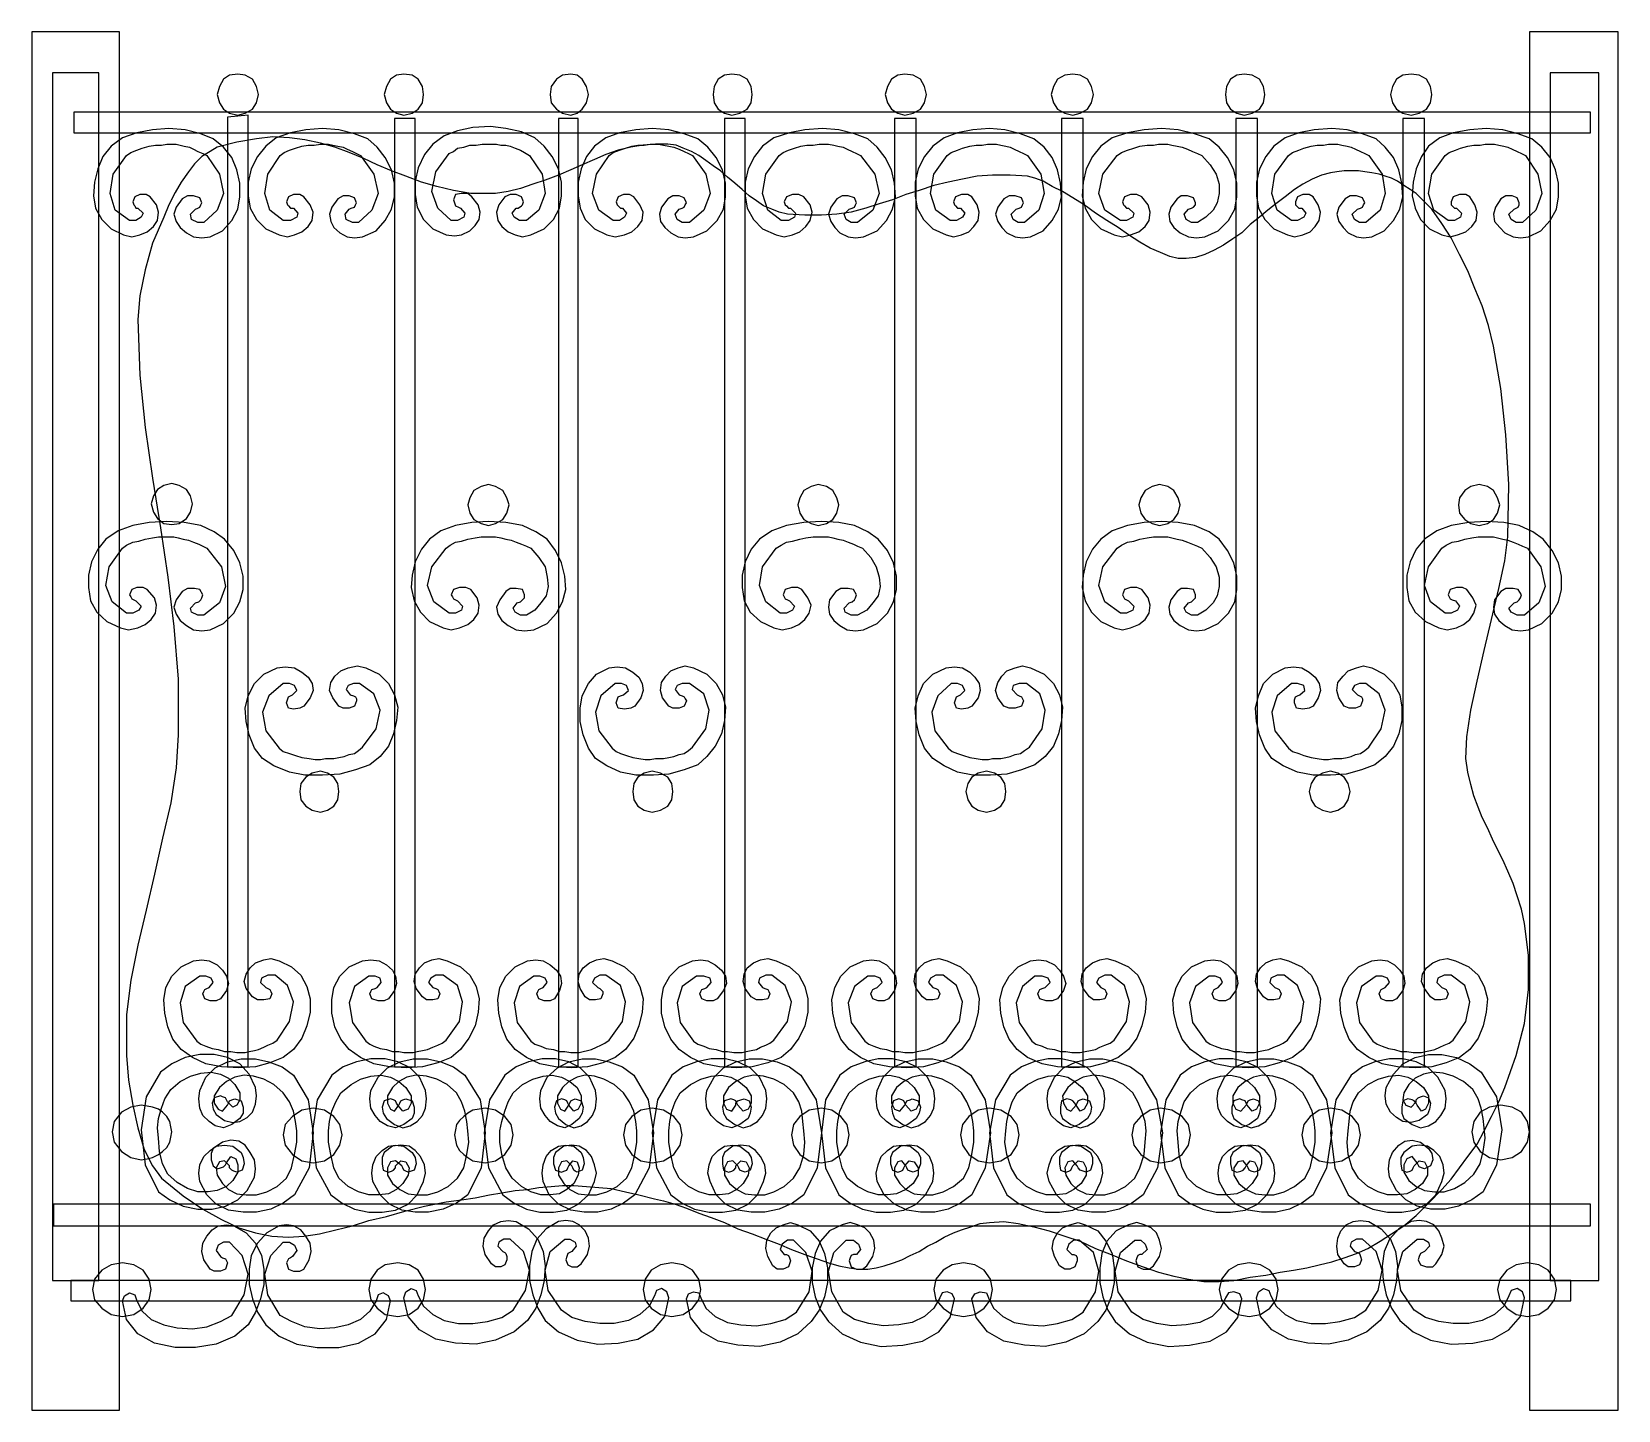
# Model space of a CAD drawing. Header units: centimetres. Extents: x -58 to 53, y -51 to 46.
import ezdxf

# ---------------------------------------------------------------- set-up
doc = ezdxf.new("R2010")
doc.units = ezdxf.units.CM
doc.header["$MEASUREMENT"] = 0
doc.layers.add('layer 1', color=7, linetype='Continuous')

msp = doc.modelspace()

# ---------------------------------------------------------------- linework, layer by layer
at = {"layer": 'layer 1', "color": 108}
for points, knots in [([(-58.22296, 45.63683), (-58.22296, 45.63683), (-52.05265, 45.63683), (-52.05265, 45.63683), (-52.05265, 45.63683), (-52.05265, 45.63683), (-52.05265, -51.4185), (-52.05265, -51.4185), (-52.05265, -51.4185), (-52.05265, -51.4185), (-58.22296, -51.4185), (-58.22296, -51.4185), (-58.22296, -51.4185), (-58.22296, -51.4185), (-58.22296, 45.63683), (-58.22296, 45.63683)], [0, 0, 0, 0, 0.25, 0.25, 0.25, 0.25, 0.5, 0.5, 0.5, 0.5, 0.75, 0.75, 0.75, 0.75, 1, 1, 1, 1]), ([(47.25303, 45.63683), (47.25303, 45.63683), (53.49593, 45.63683), (53.49593, 45.63683), (53.49593, 45.63683), (53.49593, 45.63683), (53.49593, -51.4185), (53.49593, -51.4185), (53.49593, -51.4185), (53.49593, -51.4185), (47.25303, -51.4185), (47.25303, -51.4185), (47.25303, -51.4185), (47.25303, -51.4185), (47.25303, 45.63683), (47.25303, 45.63683)], [0, 0, 0, 0, 0.25, 0.25, 0.25, 0.25, 0.5, 0.5, 0.5, 0.5, 0.75, 0.75, 0.75, 0.75, 1, 1, 1, 1]), ([(-43.70459, 42.66057), (-43.70459, 42.66057), (-43.19644, 42.58798), (-43.19644, 42.58798), (-43.19644, 42.58798), (-43.19644, 42.58798), (-42.6883, 42.29761), (-42.6883, 42.29761), (-42.6883, 42.29761), (-42.6883, 42.29761), (-42.39793, 41.78947), (-42.39793, 41.78947), (-42.39793, 41.78947), (-42.39793, 41.78947), (-42.25275, 41.20873), (-42.25275, 41.20873), (-42.25275, 41.20873), (-42.25275, 41.20873), (-42.39793, 40.628), (-42.39793, 40.628), (-42.39793, 40.628), (-42.39793, 40.628), (-42.6883, 40.19244), (-42.6883, 40.19244), (-42.6883, 40.19244), (-42.6883, 40.19244), (-43.19644, 39.90208), (-43.19644, 39.90208), (-43.19644, 39.90208), (-43.19644, 39.90208), (-43.70459, 39.75689), (-43.70459, 39.75689), (-43.70459, 39.75689), (-43.70459, 39.75689), (-44.28532, 39.90208), (-44.28532, 39.90208), (-44.28532, 39.90208), (-44.28532, 39.90208), (-44.72087, 40.19244), (-44.72087, 40.19244), (-44.72087, 40.19244), (-44.72087, 40.19244), (-45.01124, 40.628), (-45.01124, 40.628), (-45.01124, 40.628), (-45.01124, 40.628), (-45.15642, 41.20873), (-45.15642, 41.20873), (-45.15642, 41.20873), (-45.15642, 41.20873), (-45.01124, 41.78947), (-45.01124, 41.78947), (-45.01124, 41.78947), (-45.01124, 41.78947), (-44.72087, 42.29761), (-44.72087, 42.29761), (-44.72087, 42.29761), (-44.72087, 42.29761), (-44.28532, 42.58798), (-44.28532, 42.58798), (-44.28532, 42.58798), (-44.28532, 42.58798), (-43.70459, 42.66057), (-43.70459, 42.66057)], [0, 0, 0, 0, 0.0625, 0.0625, 0.0625, 0.0625, 0.125, 0.125, 0.125, 0.125, 0.1875, 0.1875, 0.1875, 0.1875, 0.25, 0.25, 0.25, 0.25, 0.3125, 0.3125, 0.3125, 0.3125, 0.375, 0.375, 0.375, 0.375, 0.4375, 0.4375, 0.4375, 0.4375, 0.5, 0.5, 0.5, 0.5, 0.5625, 0.5625, 0.5625, 0.5625, 0.625, 0.625, 0.625, 0.625, 0.6875, 0.6875, 0.6875, 0.6875, 0.75, 0.75, 0.75, 0.75, 0.8125, 0.8125, 0.8125, 0.8125, 0.875, 0.875, 0.875, 0.875, 0.9375, 0.9375, 0.9375, 0.9375, 1, 1, 1, 1]), ([(-32.0173, 42.66057), (-32.0173, 42.66057), (-31.43656, 42.58798), (-31.43656, 42.58798), (-31.43656, 42.58798), (-31.43656, 42.58798), (-31.00101, 42.29761), (-31.00101, 42.29761), (-31.00101, 42.29761), (-31.00101, 42.29761), (-30.71064, 41.78947), (-30.71064, 41.78947), (-30.71064, 41.78947), (-30.71064, 41.78947), (-30.63805, 41.20873), (-30.63805, 41.20873), (-30.63805, 41.20873), (-30.63805, 41.20873), (-30.71064, 40.628), (-30.71064, 40.628), (-30.71064, 40.628), (-30.71064, 40.628), (-31.00101, 40.19244), (-31.00101, 40.19244), (-31.00101, 40.19244), (-31.00101, 40.19244), (-31.43656, 39.90208), (-31.43656, 39.90208), (-31.43656, 39.90208), (-31.43656, 39.90208), (-32.0173, 39.75689), (-32.0173, 39.75689), (-32.0173, 39.75689), (-32.0173, 39.75689), (-32.52544, 39.90208), (-32.52544, 39.90208), (-32.52544, 39.90208), (-32.52544, 39.90208), (-32.96099, 40.19244), (-32.96099, 40.19244), (-32.96099, 40.19244), (-32.96099, 40.19244), (-33.25136, 40.628), (-33.25136, 40.628), (-33.25136, 40.628), (-33.25136, 40.628), (-33.39654, 41.20873), (-33.39654, 41.20873), (-33.39654, 41.20873), (-33.39654, 41.20873), (-33.25136, 41.78947), (-33.25136, 41.78947), (-33.25136, 41.78947), (-33.25136, 41.78947), (-32.96099, 42.29761), (-32.96099, 42.29761), (-32.96099, 42.29761), (-32.96099, 42.29761), (-32.52544, 42.58798), (-32.52544, 42.58798), (-32.52544, 42.58798), (-32.52544, 42.58798), (-32.0173, 42.66057), (-32.0173, 42.66057)], [0, 0, 0, 0, 0.0625, 0.0625, 0.0625, 0.0625, 0.125, 0.125, 0.125, 0.125, 0.1875, 0.1875, 0.1875, 0.1875, 0.25, 0.25, 0.25, 0.25, 0.3125, 0.3125, 0.3125, 0.3125, 0.375, 0.375, 0.375, 0.375, 0.4375, 0.4375, 0.4375, 0.4375, 0.5, 0.5, 0.5, 0.5, 0.5625, 0.5625, 0.5625, 0.5625, 0.625, 0.625, 0.625, 0.625, 0.6875, 0.6875, 0.6875, 0.6875, 0.75, 0.75, 0.75, 0.75, 0.8125, 0.8125, 0.8125, 0.8125, 0.875, 0.875, 0.875, 0.875, 0.9375, 0.9375, 0.9375, 0.9375, 1, 1, 1, 1]), ([(-20.25741, 42.66057), (-20.25741, 42.66057), (-19.82186, 42.58798), (-19.82186, 42.58798), (-19.82186, 42.58798), (-19.82186, 42.58798), (-19.4589, 42.29761), (-19.4589, 42.29761), (-19.4589, 42.29761), (-19.4589, 42.29761), (-19.16853, 41.78947), (-19.16853, 41.78947), (-19.16853, 41.78947), (-19.16853, 41.78947), (-19.02335, 41.20873), (-19.02335, 41.20873), (-19.02335, 41.20873), (-19.02335, 41.20873), (-19.16853, 40.628), (-19.16853, 40.628), (-19.16853, 40.628), (-19.16853, 40.628), (-19.4589, 40.19244), (-19.4589, 40.19244), (-19.4589, 40.19244), (-19.4589, 40.19244), (-19.82186, 39.90208), (-19.82186, 39.90208), (-19.82186, 39.90208), (-19.82186, 39.90208), (-20.25741, 39.75689), (-20.25741, 39.75689), (-20.25741, 39.75689), (-20.25741, 39.75689), (-20.83815, 39.90208), (-20.83815, 39.90208), (-20.83815, 39.90208), (-20.83815, 39.90208), (-21.2737, 40.19244), (-21.2737, 40.19244), (-21.2737, 40.19244), (-21.2737, 40.19244), (-21.63666, 40.628), (-21.63666, 40.628), (-21.63666, 40.628), (-21.63666, 40.628), (-21.70925, 41.20873), (-21.70925, 41.20873), (-21.70925, 41.20873), (-21.70925, 41.20873), (-21.63666, 41.78947), (-21.63666, 41.78947), (-21.63666, 41.78947), (-21.63666, 41.78947), (-21.2737, 42.29761), (-21.2737, 42.29761), (-21.2737, 42.29761), (-21.2737, 42.29761), (-20.83815, 42.58798), (-20.83815, 42.58798), (-20.83815, 42.58798), (-20.83815, 42.58798), (-20.25741, 42.66057), (-20.25741, 42.66057)], [0, 0, 0, 0, 0.0625, 0.0625, 0.0625, 0.0625, 0.125, 0.125, 0.125, 0.125, 0.1875, 0.1875, 0.1875, 0.1875, 0.25, 0.25, 0.25, 0.25, 0.3125, 0.3125, 0.3125, 0.3125, 0.375, 0.375, 0.375, 0.375, 0.4375, 0.4375, 0.4375, 0.4375, 0.5, 0.5, 0.5, 0.5, 0.5625, 0.5625, 0.5625, 0.5625, 0.625, 0.625, 0.625, 0.625, 0.6875, 0.6875, 0.6875, 0.6875, 0.75, 0.75, 0.75, 0.75, 0.8125, 0.8125, 0.8125, 0.8125, 0.875, 0.875, 0.875, 0.875, 0.9375, 0.9375, 0.9375, 0.9375, 1, 1, 1, 1]), ([(-8.93308, 42.66057), (-8.93308, 42.66057), (-8.35234, 42.58798), (-8.35234, 42.58798), (-8.35234, 42.58798), (-8.35234, 42.58798), (-7.8442, 42.29761), (-7.8442, 42.29761), (-7.8442, 42.29761), (-7.8442, 42.29761), (-7.55383, 41.78947), (-7.55383, 41.78947), (-7.55383, 41.78947), (-7.55383, 41.78947), (-7.48124, 41.20873), (-7.48124, 41.20873), (-7.48124, 41.20873), (-7.48124, 41.20873), (-7.55383, 40.628), (-7.55383, 40.628), (-7.55383, 40.628), (-7.55383, 40.628), (-7.8442, 40.19244), (-7.8442, 40.19244), (-7.8442, 40.19244), (-7.8442, 40.19244), (-8.35234, 39.90208), (-8.35234, 39.90208), (-8.35234, 39.90208), (-8.35234, 39.90208), (-8.93308, 39.75689), (-8.93308, 39.75689), (-8.93308, 39.75689), (-8.93308, 39.75689), (-9.44122, 39.90208), (-9.44122, 39.90208), (-9.44122, 39.90208), (-9.44122, 39.90208), (-9.87677, 40.19244), (-9.87677, 40.19244), (-9.87677, 40.19244), (-9.87677, 40.19244), (-10.16714, 40.628), (-10.16714, 40.628), (-10.16714, 40.628), (-10.16714, 40.628), (-10.23973, 41.20873), (-10.23973, 41.20873), (-10.23973, 41.20873), (-10.23973, 41.20873), (-10.16714, 41.78947), (-10.16714, 41.78947), (-10.16714, 41.78947), (-10.16714, 41.78947), (-9.87677, 42.29761), (-9.87677, 42.29761), (-9.87677, 42.29761), (-9.87677, 42.29761), (-9.44122, 42.58798), (-9.44122, 42.58798), (-9.44122, 42.58798), (-9.44122, 42.58798), (-8.93308, 42.66057), (-8.93308, 42.66057)], [0, 0, 0, 0, 0.0625, 0.0625, 0.0625, 0.0625, 0.125, 0.125, 0.125, 0.125, 0.1875, 0.1875, 0.1875, 0.1875, 0.25, 0.25, 0.25, 0.25, 0.3125, 0.3125, 0.3125, 0.3125, 0.375, 0.375, 0.375, 0.375, 0.4375, 0.4375, 0.4375, 0.4375, 0.5, 0.5, 0.5, 0.5, 0.5625, 0.5625, 0.5625, 0.5625, 0.625, 0.625, 0.625, 0.625, 0.6875, 0.6875, 0.6875, 0.6875, 0.75, 0.75, 0.75, 0.75, 0.8125, 0.8125, 0.8125, 0.8125, 0.875, 0.875, 0.875, 0.875, 0.9375, 0.9375, 0.9375, 0.9375, 1, 1, 1, 1]), ([(3.26236, 42.66057), (3.26236, 42.66057), (3.84309, 42.58798), (3.84309, 42.58798), (3.84309, 42.58798), (3.84309, 42.58798), (4.35123, 42.29761), (4.35123, 42.29761), (4.35123, 42.29761), (4.35123, 42.29761), (4.6416, 41.78947), (4.6416, 41.78947), (4.6416, 41.78947), (4.6416, 41.78947), (4.78678, 41.20873), (4.78678, 41.20873), (4.78678, 41.20873), (4.78678, 41.20873), (4.6416, 40.628), (4.6416, 40.628), (4.6416, 40.628), (4.6416, 40.628), (4.35123, 40.19244), (4.35123, 40.19244), (4.35123, 40.19244), (4.35123, 40.19244), (3.84309, 39.90208), (3.84309, 39.90208), (3.84309, 39.90208), (3.84309, 39.90208), (3.26236, 39.75689), (3.26236, 39.75689), (3.26236, 39.75689), (3.26236, 39.75689), (2.75421, 39.90208), (2.75421, 39.90208), (2.75421, 39.90208), (2.75421, 39.90208), (2.31866, 40.19244), (2.31866, 40.19244), (2.31866, 40.19244), (2.31866, 40.19244), (2.02829, 40.628), (2.02829, 40.628), (2.02829, 40.628), (2.02829, 40.628), (1.88311, 41.20873), (1.88311, 41.20873), (1.88311, 41.20873), (1.88311, 41.20873), (2.02829, 41.78947), (2.02829, 41.78947), (2.02829, 41.78947), (2.02829, 41.78947), (2.31866, 42.29761), (2.31866, 42.29761), (2.31866, 42.29761), (2.31866, 42.29761), (2.75421, 42.58798), (2.75421, 42.58798), (2.75421, 42.58798), (2.75421, 42.58798), (3.26236, 42.66057), (3.26236, 42.66057)], [0, 0, 0, 0, 0.0625, 0.0625, 0.0625, 0.0625, 0.125, 0.125, 0.125, 0.125, 0.1875, 0.1875, 0.1875, 0.1875, 0.25, 0.25, 0.25, 0.25, 0.3125, 0.3125, 0.3125, 0.3125, 0.375, 0.375, 0.375, 0.375, 0.4375, 0.4375, 0.4375, 0.4375, 0.5, 0.5, 0.5, 0.5, 0.5625, 0.5625, 0.5625, 0.5625, 0.625, 0.625, 0.625, 0.625, 0.6875, 0.6875, 0.6875, 0.6875, 0.75, 0.75, 0.75, 0.75, 0.8125, 0.8125, 0.8125, 0.8125, 0.875, 0.875, 0.875, 0.875, 0.9375, 0.9375, 0.9375, 0.9375, 1, 1, 1, 1]), ([(15.09483, 42.66057), (15.09483, 42.66057), (15.60297, 42.58798), (15.60297, 42.58798), (15.60297, 42.58798), (15.60297, 42.58798), (16.11112, 42.29761), (16.11112, 42.29761), (16.11112, 42.29761), (16.11112, 42.29761), (16.40148, 41.78947), (16.40148, 41.78947), (16.40148, 41.78947), (16.40148, 41.78947), (16.54667, 41.20873), (16.54667, 41.20873), (16.54667, 41.20873), (16.54667, 41.20873), (16.40148, 40.628), (16.40148, 40.628), (16.40148, 40.628), (16.40148, 40.628), (16.11112, 40.19244), (16.11112, 40.19244), (16.11112, 40.19244), (16.11112, 40.19244), (15.60297, 39.90208), (15.60297, 39.90208), (15.60297, 39.90208), (15.60297, 39.90208), (15.09483, 39.75689), (15.09483, 39.75689), (15.09483, 39.75689), (15.09483, 39.75689), (14.5141, 39.90208), (14.5141, 39.90208), (14.5141, 39.90208), (14.5141, 39.90208), (14.00595, 40.19244), (14.00595, 40.19244), (14.00595, 40.19244), (14.00595, 40.19244), (13.71559, 40.628), (13.71559, 40.628), (13.71559, 40.628), (13.71559, 40.628), (13.5704, 41.20873), (13.5704, 41.20873), (13.5704, 41.20873), (13.5704, 41.20873), (13.71559, 41.78947), (13.71559, 41.78947), (13.71559, 41.78947), (13.71559, 41.78947), (14.00595, 42.29761), (14.00595, 42.29761), (14.00595, 42.29761), (14.00595, 42.29761), (14.5141, 42.58798), (14.5141, 42.58798), (14.5141, 42.58798), (14.5141, 42.58798), (15.09483, 42.66057), (15.09483, 42.66057)], [0, 0, 0, 0, 0.0625, 0.0625, 0.0625, 0.0625, 0.125, 0.125, 0.125, 0.125, 0.1875, 0.1875, 0.1875, 0.1875, 0.25, 0.25, 0.25, 0.25, 0.3125, 0.3125, 0.3125, 0.3125, 0.375, 0.375, 0.375, 0.375, 0.4375, 0.4375, 0.4375, 0.4375, 0.5, 0.5, 0.5, 0.5, 0.5625, 0.5625, 0.5625, 0.5625, 0.625, 0.625, 0.625, 0.625, 0.6875, 0.6875, 0.6875, 0.6875, 0.75, 0.75, 0.75, 0.75, 0.8125, 0.8125, 0.8125, 0.8125, 0.875, 0.875, 0.875, 0.875, 0.9375, 0.9375, 0.9375, 0.9375, 1, 1, 1, 1]), ([(27.14508, 42.66057), (27.14508, 42.66057), (27.72582, 42.58798), (27.72582, 42.58798), (27.72582, 42.58798), (27.72582, 42.58798), (28.23396, 42.29761), (28.23396, 42.29761), (28.23396, 42.29761), (28.23396, 42.29761), (28.52433, 41.78947), (28.52433, 41.78947), (28.52433, 41.78947), (28.52433, 41.78947), (28.59692, 41.20873), (28.59692, 41.20873), (28.59692, 41.20873), (28.59692, 41.20873), (28.52433, 40.628), (28.52433, 40.628), (28.52433, 40.628), (28.52433, 40.628), (28.23396, 40.19244), (28.23396, 40.19244), (28.23396, 40.19244), (28.23396, 40.19244), (27.72582, 39.90208), (27.72582, 39.90208), (27.72582, 39.90208), (27.72582, 39.90208), (27.14508, 39.75689), (27.14508, 39.75689), (27.14508, 39.75689), (27.14508, 39.75689), (26.63694, 39.90208), (26.63694, 39.90208), (26.63694, 39.90208), (26.63694, 39.90208), (26.20139, 40.19244), (26.20139, 40.19244), (26.20139, 40.19244), (26.20139, 40.19244), (25.91102, 40.628), (25.91102, 40.628), (25.91102, 40.628), (25.91102, 40.628), (25.83843, 41.20873), (25.83843, 41.20873), (25.83843, 41.20873), (25.83843, 41.20873), (25.91102, 41.78947), (25.91102, 41.78947), (25.91102, 41.78947), (25.91102, 41.78947), (26.20139, 42.29761), (26.20139, 42.29761), (26.20139, 42.29761), (26.20139, 42.29761), (26.63694, 42.58798), (26.63694, 42.58798), (26.63694, 42.58798), (26.63694, 42.58798), (27.14508, 42.66057), (27.14508, 42.66057)], [0, 0, 0, 0, 0.0625, 0.0625, 0.0625, 0.0625, 0.125, 0.125, 0.125, 0.125, 0.1875, 0.1875, 0.1875, 0.1875, 0.25, 0.25, 0.25, 0.25, 0.3125, 0.3125, 0.3125, 0.3125, 0.375, 0.375, 0.375, 0.375, 0.4375, 0.4375, 0.4375, 0.4375, 0.5, 0.5, 0.5, 0.5, 0.5625, 0.5625, 0.5625, 0.5625, 0.625, 0.625, 0.625, 0.625, 0.6875, 0.6875, 0.6875, 0.6875, 0.75, 0.75, 0.75, 0.75, 0.8125, 0.8125, 0.8125, 0.8125, 0.875, 0.875, 0.875, 0.875, 0.9375, 0.9375, 0.9375, 0.9375, 1, 1, 1, 1]), ([(38.90497, 42.66057), (38.90497, 42.66057), (39.4857, 42.58798), (39.4857, 42.58798), (39.4857, 42.58798), (39.4857, 42.58798), (39.99384, 42.29761), (39.99384, 42.29761), (39.99384, 42.29761), (39.99384, 42.29761), (40.28421, 41.78947), (40.28421, 41.78947), (40.28421, 41.78947), (40.28421, 41.78947), (40.3568, 41.20873), (40.3568, 41.20873), (40.3568, 41.20873), (40.3568, 41.20873), (40.28421, 40.628), (40.28421, 40.628), (40.28421, 40.628), (40.28421, 40.628), (39.99384, 40.19244), (39.99384, 40.19244), (39.99384, 40.19244), (39.99384, 40.19244), (39.4857, 39.90208), (39.4857, 39.90208), (39.4857, 39.90208), (39.4857, 39.90208), (38.90497, 39.75689), (38.90497, 39.75689), (38.90497, 39.75689), (38.90497, 39.75689), (38.32423, 39.90208), (38.32423, 39.90208), (38.32423, 39.90208), (38.32423, 39.90208), (37.88868, 40.19244), (37.88868, 40.19244), (37.88868, 40.19244), (37.88868, 40.19244), (37.59831, 40.628), (37.59831, 40.628), (37.59831, 40.628), (37.59831, 40.628), (37.45313, 41.20873), (37.45313, 41.20873), (37.45313, 41.20873), (37.45313, 41.20873), (37.59831, 41.78947), (37.59831, 41.78947), (37.59831, 41.78947), (37.59831, 41.78947), (37.88868, 42.29761), (37.88868, 42.29761), (37.88868, 42.29761), (37.88868, 42.29761), (38.32423, 42.58798), (38.32423, 42.58798), (38.32423, 42.58798), (38.32423, 42.58798), (38.90497, 42.66057), (38.90497, 42.66057)], [0, 0, 0, 0, 0.0625, 0.0625, 0.0625, 0.0625, 0.125, 0.125, 0.125, 0.125, 0.1875, 0.1875, 0.1875, 0.1875, 0.25, 0.25, 0.25, 0.25, 0.3125, 0.3125, 0.3125, 0.3125, 0.375, 0.375, 0.375, 0.375, 0.4375, 0.4375, 0.4375, 0.4375, 0.5, 0.5, 0.5, 0.5, 0.5625, 0.5625, 0.5625, 0.5625, 0.625, 0.625, 0.625, 0.625, 0.6875, 0.6875, 0.6875, 0.6875, 0.75, 0.75, 0.75, 0.75, 0.8125, 0.8125, 0.8125, 0.8125, 0.875, 0.875, 0.875, 0.875, 0.9375, 0.9375, 0.9375, 0.9375, 1, 1, 1, 1]), ([(-55.24669, 39.97467), (-55.24669, 39.97467), (51.53595, 39.97467), (51.53595, 39.97467), (51.53595, 39.97467), (51.53595, 39.97467), (51.53595, 38.52283), (51.53595, 38.52283), (51.53595, 38.52283), (51.53595, 38.52283), (-55.24669, 38.52283), (-55.24669, 38.52283), (-55.24669, 38.52283), (-55.24669, 38.52283), (-55.24669, 39.97467), (-55.24669, 39.97467)], [0, 0, 0, 0, 0.25, 0.25, 0.25, 0.25, 0.5, 0.5, 0.5, 0.5, 0.75, 0.75, 0.75, 0.75, 1, 1, 1, 1]), ([(-44.43051, -27.24541), (-44.43051, -27.24541), (-44.43051, 39.61171), (-44.43051, 39.61171), (-44.43051, 39.61171), (-44.43051, 39.61171), (-42.97867, 39.75689), (-42.97867, 39.75689), (-42.97867, 39.75689), (-42.97867, 39.75689), (-42.97867, -27.24541), (-42.97867, -27.24541), (-42.97867, -27.24541), (-42.97867, -27.24541), (-44.43051, -27.24541), (-44.43051, -27.24541)], [0, 0, 0, 0, 0.25, 0.25, 0.25, 0.25, 0.5, 0.5, 0.5, 0.5, 0.75, 0.75, 0.75, 0.75, 1, 1, 1, 1]), ([(-32.67062, -27.24541), (-32.67062, -27.24541), (-32.67062, 39.53912), (-32.67062, 39.53912), (-32.67062, 39.53912), (-32.67062, 39.53912), (-31.21878, 39.53912), (-31.21878, 39.53912), (-31.21878, 39.53912), (-31.21878, 39.53912), (-31.21878, -27.24541), (-31.21878, -27.24541), (-31.21878, -27.24541), (-31.21878, -27.24541), (-32.67062, -27.24541), (-32.67062, -27.24541)], [0, 0, 0, 0, 0.25, 0.25, 0.25, 0.25, 0.5, 0.5, 0.5, 0.5, 0.75, 0.75, 0.75, 0.75, 1, 1, 1, 1]), ([(-21.12851, -27.24541), (-21.12851, -27.24541), (-21.12851, 39.53912), (-21.12851, 39.53912), (-21.12851, 39.53912), (-21.12851, 39.53912), (-19.74927, 39.53912), (-19.74927, 39.53912), (-19.74927, 39.53912), (-19.74927, 39.53912), (-19.74927, -27.24541), (-19.74927, -27.24541), (-19.74927, -27.24541), (-19.74927, -27.24541), (-21.12851, -27.24541), (-21.12851, -27.24541)], [0, 0, 0, 0, 0.25, 0.25, 0.25, 0.25, 0.5, 0.5, 0.5, 0.5, 0.75, 0.75, 0.75, 0.75, 1, 1, 1, 1]), ([(-9.44122, -27.24541), (-9.44122, -27.24541), (-9.44122, 39.53912), (-9.44122, 39.53912), (-9.44122, 39.53912), (-9.44122, 39.53912), (-7.98938, 39.53912), (-7.98938, 39.53912), (-7.98938, 39.53912), (-7.98938, 39.53912), (-7.98938, -27.24541), (-7.98938, -27.24541), (-7.98938, -27.24541), (-7.98938, -27.24541), (-9.44122, -27.24541), (-9.44122, -27.24541)], [0, 0, 0, 0, 0.25, 0.25, 0.25, 0.25, 0.5, 0.5, 0.5, 0.5, 0.75, 0.75, 0.75, 0.75, 1, 1, 1, 1]), ([(2.53644, -27.24541), (2.53644, -27.24541), (2.53644, 39.53912), (2.53644, 39.53912), (2.53644, 39.53912), (2.53644, 39.53912), (4.06087, 39.53912), (4.06087, 39.53912), (4.06087, 39.53912), (4.06087, 39.53912), (4.06087, -27.24541), (4.06087, -27.24541), (4.06087, -27.24541), (4.06087, -27.24541), (2.53644, -27.24541), (2.53644, -27.24541)], [0, 0, 0, 0, 0.25, 0.25, 0.25, 0.25, 0.5, 0.5, 0.5, 0.5, 0.75, 0.75, 0.75, 0.75, 1, 1, 1, 1]), ([(14.29632, -27.24541), (14.29632, -27.24541), (14.29632, 39.53912), (14.29632, 39.53912), (14.29632, 39.53912), (14.29632, 39.53912), (15.82075, 39.53912), (15.82075, 39.53912), (15.82075, 39.53912), (15.82075, 39.53912), (15.82075, -27.24541), (15.82075, -27.24541), (15.82075, -27.24541), (15.82075, -27.24541), (14.29632, -27.24541), (14.29632, -27.24541)], [0, 0, 0, 0, 0.25, 0.25, 0.25, 0.25, 0.5, 0.5, 0.5, 0.5, 0.75, 0.75, 0.75, 0.75, 1, 1, 1, 1]), ([(26.56435, -27.24541), (26.56435, -27.24541), (26.56435, 39.53912), (26.56435, 39.53912), (26.56435, 39.53912), (26.56435, 39.53912), (28.08878, 39.53912), (28.08878, 39.53912), (28.08878, 39.53912), (28.08878, 39.53912), (28.08878, -27.24541), (28.08878, -27.24541), (28.08878, -27.24541), (28.08878, -27.24541), (26.56435, -27.24541), (26.56435, -27.24541)], [0, 0, 0, 0, 0.25, 0.25, 0.25, 0.25, 0.5, 0.5, 0.5, 0.5, 0.75, 0.75, 0.75, 0.75, 1, 1, 1, 1]), ([(38.32423, -27.24541), (38.32423, -27.24541), (38.32423, 39.53912), (38.32423, 39.53912), (38.32423, 39.53912), (38.32423, 39.53912), (39.84866, 39.53912), (39.84866, 39.53912), (39.84866, 39.53912), (39.84866, 39.53912), (39.84866, -27.24541), (39.84866, -27.24541), (39.84866, -27.24541), (39.84866, -27.24541), (38.32423, -27.24541), (38.32423, -27.24541)], [0, 0, 0, 0, 0.25, 0.25, 0.25, 0.25, 0.5, 0.5, 0.5, 0.5, 0.75, 0.75, 0.75, 0.75, 1, 1, 1, 1]), ([(-44.72087, 37.50654), (-44.72087, 37.50654), (-44.14014, 36.78063), (-44.14014, 36.78063), (-44.14014, 36.78063), (-44.14014, 36.78063), (-43.77718, 35.90952), (-43.77718, 35.90952), (-43.77718, 35.90952), (-43.77718, 35.90952), (-43.5594, 34.96583), (-43.5594, 34.96583), (-43.5594, 34.96583), (-43.5594, 34.96583), (-43.5594, 34.02213), (-43.5594, 34.02213), (-43.5594, 34.02213), (-43.5594, 34.02213), (-43.70459, 33.15103), (-43.70459, 33.15103), (-43.70459, 33.15103), (-43.70459, 33.15103), (-44.14014, 32.35252), (-44.14014, 32.35252), (-44.14014, 32.35252), (-44.14014, 32.35252), (-44.79346, 31.6266), (-44.79346, 31.6266), (-44.79346, 31.6266), (-44.79346, 31.6266), (-45.66457, 31.19105), (-45.66457, 31.19105), (-45.66457, 31.19105), (-45.66457, 31.19105), (-46.2453, 31.11846), (-46.2453, 31.11846), (-46.2453, 31.11846), (-46.2453, 31.11846), (-46.82604, 31.19105), (-46.82604, 31.19105), (-46.82604, 31.19105), (-46.82604, 31.19105), (-47.33418, 31.48142), (-47.33418, 31.48142), (-47.33418, 31.48142), (-47.33418, 31.48142), (-47.76973, 31.84438), (-47.76973, 31.84438), (-47.76973, 31.84438), (-47.76973, 31.84438), (-48.0601, 32.27993), (-48.0601, 32.27993), (-48.0601, 32.27993), (-48.0601, 32.27993), (-48.20528, 32.78807), (-48.20528, 32.78807), (-48.20528, 32.78807), (-48.20528, 32.78807), (-48.0601, 33.29622), (-48.0601, 33.29622), (-48.0601, 33.29622), (-48.0601, 33.29622), (-47.62455, 33.87695), (-47.62455, 33.87695), (-47.62455, 33.87695), (-47.62455, 33.87695), (-47.26159, 34.09473), (-47.26159, 34.09473), (-47.26159, 34.09473), (-47.26159, 34.09473), (-46.82604, 34.09473), (-46.82604, 34.09473), (-46.82604, 34.09473), (-46.82604, 34.09473), (-46.39049, 33.94954), (-46.39049, 33.94954), (-46.39049, 33.94954), (-46.39049, 33.94954), (-46.2453, 33.58658), (-46.2453, 33.58658), (-46.2453, 33.58658), (-46.2453, 33.58658), (-46.31789, 33.4414), (-46.31789, 33.4414), (-46.31789, 33.4414), (-46.31789, 33.4414), (-46.39049, 33.29622), (-46.39049, 33.29622), (-46.39049, 33.29622), (-46.39049, 33.29622), (-46.53567, 33.22362), (-46.53567, 33.22362), (-46.53567, 33.22362), (-46.53567, 33.22362), (-46.68085, 33.15103), (-46.68085, 33.15103), (-46.68085, 33.15103), (-46.68085, 33.15103), (-47.04381, 32.78807), (-47.04381, 32.78807), (-47.04381, 32.78807), (-47.04381, 32.78807), (-46.97122, 32.42511), (-46.97122, 32.42511), (-46.97122, 32.42511), (-46.97122, 32.42511), (-46.53567, 32.20734), (-46.53567, 32.20734), (-46.53567, 32.20734), (-46.53567, 32.20734), (-46.10012, 32.20734), (-46.10012, 32.20734), (-46.10012, 32.20734), (-46.10012, 32.20734), (-45.15642, 33.07844), (-45.15642, 33.07844), (-45.15642, 33.07844), (-45.15642, 33.07844), (-44.72087, 34.23991), (-44.72087, 34.23991), (-44.72087, 34.23991), (-44.72087, 34.23991), (-45.01124, 35.61916), (-45.01124, 35.61916), (-45.01124, 35.61916), (-45.01124, 35.61916), (-45.88234, 36.92581), (-45.88234, 36.92581), (-45.88234, 36.92581), (-45.88234, 36.92581), (-46.17271, 37.07099), (-46.17271, 37.07099), (-46.17271, 37.07099), (-46.17271, 37.07099), (-46.53567, 37.21618), (-46.53567, 37.21618), (-46.53567, 37.21618), (-46.53567, 37.21618), (-46.82604, 37.36136), (-46.82604, 37.36136), (-46.82604, 37.36136), (-46.82604, 37.36136), (-47.1164, 37.50654), (-47.1164, 37.50654), (-47.1164, 37.50654), (-47.1164, 37.50654), (-47.47936, 37.57914), (-47.47936, 37.57914), (-47.47936, 37.57914), (-47.47936, 37.57914), (-47.76973, 37.65173), (-47.76973, 37.65173), (-47.76973, 37.65173), (-47.76973, 37.65173), (-48.0601, 37.72432), (-48.0601, 37.72432), (-48.0601, 37.72432), (-48.0601, 37.72432), (-48.35047, 37.72432), (-48.35047, 37.72432), (-48.35047, 37.72432), (-48.35047, 37.72432), (-48.35047, 37.72432), (-48.35047, 37.72432), (-48.35047, 37.72432), (-48.35047, 37.72432), (-48.35047, 37.72432), (-48.35047, 37.72432), (-48.35047, 37.72432), (-48.35047, 37.72432), (-48.35047, 37.72432), (-48.35047, 37.72432), (-48.35047, 37.72432), (-48.35047, 37.72432), (-48.35047, 37.72432), (-48.35047, 37.72432), (-48.35047, 37.72432), (-48.35047, 37.72432), (-48.71343, 37.72432), (-48.71343, 37.72432), (-48.71343, 37.72432), (-48.71343, 37.72432), (-49.07639, 37.65173), (-49.07639, 37.65173), (-49.07639, 37.65173), (-49.07639, 37.65173), (-49.51194, 37.65173), (-49.51194, 37.65173), (-49.51194, 37.65173), (-49.51194, 37.65173), (-49.94749, 37.57914), (-49.94749, 37.57914), (-49.94749, 37.57914), (-49.94749, 37.57914), (-50.45563, 37.43395), (-50.45563, 37.43395), (-50.45563, 37.43395), (-50.45563, 37.43395), (-50.81859, 37.28877), (-50.81859, 37.28877), (-50.81859, 37.28877), (-50.81859, 37.28877), (-51.25414, 37.14359), (-51.25414, 37.14359), (-51.25414, 37.14359), (-51.25414, 37.14359), (-51.54451, 36.92581), (-51.54451, 36.92581), (-51.54451, 36.92581), (-51.54451, 36.92581), (-52.4882, 35.61916), (-52.4882, 35.61916), (-52.4882, 35.61916), (-52.4882, 35.61916), (-52.70598, 34.23991), (-52.70598, 34.23991), (-52.70598, 34.23991), (-52.70598, 34.23991), (-52.34302, 33.07844), (-52.34302, 33.07844), (-52.34302, 33.07844), (-52.34302, 33.07844), (-51.32673, 32.35252), (-51.32673, 32.35252), (-51.32673, 32.35252), (-51.32673, 32.35252), (-50.89118, 32.35252), (-50.89118, 32.35252), (-50.89118, 32.35252), (-50.89118, 32.35252), (-50.52822, 32.5703), (-50.52822, 32.5703), (-50.52822, 32.5703), (-50.52822, 32.5703), (-50.38304, 32.86066), (-50.38304, 32.86066), (-50.38304, 32.86066), (-50.38304, 32.86066), (-50.746, 33.22362), (-50.746, 33.22362), (-50.746, 33.22362), (-50.746, 33.22362), (-50.89118, 33.22362), (-50.89118, 33.22362), (-50.89118, 33.22362), (-50.89118, 33.22362), (-50.96377, 33.36881), (-50.96377, 33.36881), (-50.96377, 33.36881), (-50.96377, 33.36881), (-51.03637, 33.4414), (-51.03637, 33.4414), (-51.03637, 33.4414), (-51.03637, 33.4414), (-51.10896, 33.65918), (-51.10896, 33.65918), (-51.10896, 33.65918), (-51.10896, 33.65918), (-50.96377, 34.02213), (-50.96377, 34.02213), (-50.96377, 34.02213), (-50.96377, 34.02213), (-50.60081, 34.16732), (-50.60081, 34.16732), (-50.60081, 34.16732), (-50.60081, 34.16732), (-50.16526, 34.16732), (-50.16526, 34.16732), (-50.16526, 34.16732), (-50.16526, 34.16732), (-49.8749, 34.02213), (-49.8749, 34.02213), (-49.8749, 34.02213), (-49.8749, 34.02213), (-49.43934, 33.4414), (-49.43934, 33.4414), (-49.43934, 33.4414), (-49.43934, 33.4414), (-49.29416, 32.93326), (-49.29416, 32.93326), (-49.29416, 32.93326), (-49.29416, 32.93326), (-49.36675, 32.35252), (-49.36675, 32.35252), (-49.36675, 32.35252), (-49.36675, 32.35252), (-49.65712, 31.91697), (-49.65712, 31.91697), (-49.65712, 31.91697), (-49.65712, 31.91697), (-50.09267, 31.55401), (-50.09267, 31.55401), (-50.09267, 31.55401), (-50.09267, 31.55401), (-50.60081, 31.33624), (-50.60081, 31.33624), (-50.60081, 31.33624), (-50.60081, 31.33624), (-51.18155, 31.19105), (-51.18155, 31.19105), (-51.18155, 31.19105), (-51.18155, 31.19105), (-51.76228, 31.33624), (-51.76228, 31.33624), (-51.76228, 31.33624), (-51.76228, 31.33624), (-52.63339, 31.77179), (-52.63339, 31.77179), (-52.63339, 31.77179), (-52.63339, 31.77179), (-53.28671, 32.42511), (-53.28671, 32.42511), (-53.28671, 32.42511), (-53.28671, 32.42511), (-53.72227, 33.22362), (-53.72227, 33.22362), (-53.72227, 33.22362), (-53.72227, 33.22362), (-53.86745, 34.09473), (-53.86745, 34.09473), (-53.86745, 34.09473), (-53.86745, 34.09473), (-53.79486, 35.03842), (-53.79486, 35.03842), (-53.79486, 35.03842), (-53.79486, 35.03842), (-53.57708, 35.98212), (-53.57708, 35.98212), (-53.57708, 35.98212), (-53.57708, 35.98212), (-53.21412, 36.85322), (-53.21412, 36.85322), (-53.21412, 36.85322), (-53.21412, 36.85322), (-52.63339, 37.57914), (-52.63339, 37.57914), (-52.63339, 37.57914), (-52.63339, 37.57914), (-51.83488, 38.15987), (-51.83488, 38.15987), (-51.83488, 38.15987), (-51.83488, 38.15987), (-50.81859, 38.52283), (-50.81859, 38.52283), (-50.81859, 38.52283), (-50.81859, 38.52283), (-49.72971, 38.74061), (-49.72971, 38.74061), (-49.72971, 38.74061), (-49.72971, 38.74061), (-48.56824, 38.8132), (-48.56824, 38.8132), (-48.56824, 38.8132), (-48.56824, 38.8132), (-47.40677, 38.74061), (-47.40677, 38.74061), (-47.40677, 38.74061), (-47.40677, 38.74061), (-46.31789, 38.45024), (-46.31789, 38.45024), (-46.31789, 38.45024), (-46.31789, 38.45024), (-45.44679, 38.08728), (-45.44679, 38.08728), (-45.44679, 38.08728), (-45.44679, 38.08728), (-44.72087, 37.50654), (-44.72087, 37.50654)], [0, 0, 0, 0, 0.010869565, 0.010869565, 0.010869565, 0.010869565, 0.02173913, 0.02173913, 0.02173913, 0.02173913, 0.032608696, 0.032608696, 0.032608696, 0.032608696, 0.043478261, 0.043478261, 0.043478261, 0.043478261, 0.054347826, 0.054347826, 0.054347826, 0.054347826, 0.065217391, 0.065217391, 0.065217391, 0.065217391, 0.076086957, 0.076086957, 0.076086957, 0.076086957, 0.086956522, 0.086956522, 0.086956522, 0.086956522, 0.097826087, 0.097826087, 0.097826087, 0.097826087, 0.108695652, 0.108695652, 0.108695652, 0.108695652, 0.119565217, 0.119565217, 0.119565217, 0.119565217, 0.130434783, 0.130434783, 0.130434783, 0.130434783, 0.141304348, 0.141304348, 0.141304348, 0.141304348, 0.152173913, 0.152173913, 0.152173913, 0.152173913, 0.163043478, 0.163043478, 0.163043478, 0.163043478, 0.173913043, 0.173913043, 0.173913043, 0.173913043, 0.184782609, 0.184782609, 0.184782609, 0.184782609, 0.195652174, 0.195652174, 0.195652174, 0.195652174, 0.206521739, 0.206521739, 0.206521739, 0.206521739, 0.217391304, 0.217391304, 0.217391304, 0.217391304, 0.22826087, 0.22826087, 0.22826087, 0.22826087, 0.239130435, 0.239130435, 0.239130435, 0.239130435, 0.25, 0.25, 0.25, 0.25, 0.260869565, 0.260869565, 0.260869565, 0.260869565, 0.27173913, 0.27173913, 0.27173913, 0.27173913, 0.282608696, 0.282608696, 0.282608696, 0.282608696, 0.293478261, 0.293478261, 0.293478261, 0.293478261, 0.304347826, 0.304347826, 0.304347826, 0.304347826, 0.315217391, 0.315217391, 0.315217391, 0.315217391, 0.326086957, 0.326086957, 0.326086957, 0.326086957, 0.336956522, 0.336956522, 0.336956522, 0.336956522, 0.347826087, 0.347826087, 0.347826087, 0.347826087, 0.358695652, 0.358695652, 0.358695652, 0.358695652, 0.369565217, 0.369565217, 0.369565217, 0.369565217, 0.380434783, 0.380434783, 0.380434783, 0.380434783, 0.391304348, 0.391304348, 0.391304348, 0.391304348, 0.402173913, 0.402173913, 0.402173913, 0.402173913, 0.413043478, 0.413043478, 0.413043478, 0.413043478, 0.423913043, 0.423913043, 0.423913043, 0.423913043, 0.434782609, 0.434782609, 0.434782609, 0.434782609, 0.445652174, 0.445652174, 0.445652174, 0.445652174, 0.456521739, 0.456521739, 0.456521739, 0.456521739, 0.467391304, 0.467391304, 0.467391304, 0.467391304, 0.47826087, 0.47826087, 0.47826087, 0.47826087, 0.489130435, 0.489130435, 0.489130435, 0.489130435, 0.5, 0.5, 0.5, 0.5, 0.510869565, 0.510869565, 0.510869565, 0.510869565, 0.52173913, 0.52173913, 0.52173913, 0.52173913, 0.532608696, 0.532608696, 0.532608696, 0.532608696, 0.543478261, 0.543478261, 0.543478261, 0.543478261, 0.554347826, 0.554347826, 0.554347826, 0.554347826, 0.565217391, 0.565217391, 0.565217391, 0.565217391, 0.576086957, 0.576086957, 0.576086957, 0.576086957, 0.586956522, 0.586956522, 0.586956522, 0.586956522, 0.597826087, 0.597826087, 0.597826087, 0.597826087, 0.608695652, 0.608695652, 0.608695652, 0.608695652, 0.619565217, 0.619565217, 0.619565217, 0.619565217, 0.630434783, 0.630434783, 0.630434783, 0.630434783, 0.641304348, 0.641304348, 0.641304348, 0.641304348, 0.652173913, 0.652173913, 0.652173913, 0.652173913, 0.663043478, 0.663043478, 0.663043478, 0.663043478, 0.673913043, 0.673913043, 0.673913043, 0.673913043, 0.684782609, 0.684782609, 0.684782609, 0.684782609, 0.695652174, 0.695652174, 0.695652174, 0.695652174, 0.706521739, 0.706521739, 0.706521739, 0.706521739, 0.717391304, 0.717391304, 0.717391304, 0.717391304, 0.72826087, 0.72826087, 0.72826087, 0.72826087, 0.739130435, 0.739130435, 0.739130435, 0.739130435, 0.75, 0.75, 0.75, 0.75, 0.760869565, 0.760869565, 0.760869565, 0.760869565, 0.77173913, 0.77173913, 0.77173913, 0.77173913, 0.782608696, 0.782608696, 0.782608696, 0.782608696, 0.793478261, 0.793478261, 0.793478261, 0.793478261, 0.804347826, 0.804347826, 0.804347826, 0.804347826, 0.815217391, 0.815217391, 0.815217391, 0.815217391, 0.826086957, 0.826086957, 0.826086957, 0.826086957, 0.836956522, 0.836956522, 0.836956522, 0.836956522, 0.847826087, 0.847826087, 0.847826087, 0.847826087, 0.858695652, 0.858695652, 0.858695652, 0.858695652, 0.869565217, 0.869565217, 0.869565217, 0.869565217, 0.880434783, 0.880434783, 0.880434783, 0.880434783, 0.891304348, 0.891304348, 0.891304348, 0.891304348, 0.902173913, 0.902173913, 0.902173913, 0.902173913, 0.913043478, 0.913043478, 0.913043478, 0.913043478, 0.923913043, 0.923913043, 0.923913043, 0.923913043, 0.934782609, 0.934782609, 0.934782609, 0.934782609, 0.945652174, 0.945652174, 0.945652174, 0.945652174, 0.956521739, 0.956521739, 0.956521739, 0.956521739, 0.967391304, 0.967391304, 0.967391304, 0.967391304, 0.97826087, 0.97826087, 0.97826087, 0.97826087, 0.989130435, 0.989130435, 0.989130435, 0.989130435, 1, 1, 1, 1]), ([(-33.90468, 37.50654), (-33.90468, 37.50654), (-33.32395, 36.78063), (-33.32395, 36.78063), (-33.32395, 36.78063), (-33.32395, 36.78063), (-32.8884, 35.90952), (-32.8884, 35.90952), (-32.8884, 35.90952), (-32.8884, 35.90952), (-32.67062, 34.96583), (-32.67062, 34.96583), (-32.67062, 34.96583), (-32.67062, 34.96583), (-32.67062, 34.02213), (-32.67062, 34.02213), (-32.67062, 34.02213), (-32.67062, 34.02213), (-32.8884, 33.15103), (-32.8884, 33.15103), (-32.8884, 33.15103), (-32.8884, 33.15103), (-33.32395, 32.35252), (-33.32395, 32.35252), (-33.32395, 32.35252), (-33.32395, 32.35252), (-33.97728, 31.6266), (-33.97728, 31.6266), (-33.97728, 31.6266), (-33.97728, 31.6266), (-34.92097, 31.19105), (-34.92097, 31.19105), (-34.92097, 31.19105), (-34.92097, 31.19105), (-35.50171, 31.11846), (-35.50171, 31.11846), (-35.50171, 31.11846), (-35.50171, 31.11846), (-36.00985, 31.19105), (-36.00985, 31.19105), (-36.00985, 31.19105), (-36.00985, 31.19105), (-36.51799, 31.48142), (-36.51799, 31.48142), (-36.51799, 31.48142), (-36.51799, 31.48142), (-36.95354, 31.84438), (-36.95354, 31.84438), (-36.95354, 31.84438), (-36.95354, 31.84438), (-37.17132, 32.27993), (-37.17132, 32.27993), (-37.17132, 32.27993), (-37.17132, 32.27993), (-37.24391, 32.78807), (-37.24391, 32.78807), (-37.24391, 32.78807), (-37.24391, 32.78807), (-37.09873, 33.29622), (-37.09873, 33.29622), (-37.09873, 33.29622), (-37.09873, 33.29622), (-36.66318, 33.87695), (-36.66318, 33.87695), (-36.66318, 33.87695), (-36.66318, 33.87695), (-36.30022, 34.09473), (-36.30022, 34.09473), (-36.30022, 34.09473), (-36.30022, 34.09473), (-35.86466, 34.09473), (-35.86466, 34.09473), (-35.86466, 34.09473), (-35.86466, 34.09473), (-35.50171, 33.94954), (-35.50171, 33.94954), (-35.50171, 33.94954), (-35.50171, 33.94954), (-35.35652, 33.58658), (-35.35652, 33.58658), (-35.35652, 33.58658), (-35.35652, 33.58658), (-35.42911, 33.4414), (-35.42911, 33.4414), (-35.42911, 33.4414), (-35.42911, 33.4414), (-35.50171, 33.29622), (-35.50171, 33.29622), (-35.50171, 33.29622), (-35.50171, 33.29622), (-35.71948, 33.22362), (-35.71948, 33.22362), (-35.71948, 33.22362), (-35.71948, 33.22362), (-35.86466, 33.15103), (-35.86466, 33.15103), (-35.86466, 33.15103), (-35.86466, 33.15103), (-36.15503, 32.78807), (-36.15503, 32.78807), (-36.15503, 32.78807), (-36.15503, 32.78807), (-36.08244, 32.42511), (-36.08244, 32.42511), (-36.08244, 32.42511), (-36.08244, 32.42511), (-35.64689, 32.20734), (-35.64689, 32.20734), (-35.64689, 32.20734), (-35.64689, 32.20734), (-35.21134, 32.20734), (-35.21134, 32.20734), (-35.21134, 32.20734), (-35.21134, 32.20734), (-34.26764, 33.07844), (-34.26764, 33.07844), (-34.26764, 33.07844), (-34.26764, 33.07844), (-33.83209, 34.23991), (-33.83209, 34.23991), (-33.83209, 34.23991), (-33.83209, 34.23991), (-34.12246, 35.61916), (-34.12246, 35.61916), (-34.12246, 35.61916), (-34.12246, 35.61916), (-35.06615, 36.92581), (-35.06615, 36.92581), (-35.06615, 36.92581), (-35.06615, 36.92581), (-35.35652, 37.07099), (-35.35652, 37.07099), (-35.35652, 37.07099), (-35.35652, 37.07099), (-35.64689, 37.21618), (-35.64689, 37.21618), (-35.64689, 37.21618), (-35.64689, 37.21618), (-36.00985, 37.36136), (-36.00985, 37.36136), (-36.00985, 37.36136), (-36.00985, 37.36136), (-36.30022, 37.50654), (-36.30022, 37.50654), (-36.30022, 37.50654), (-36.30022, 37.50654), (-36.66318, 37.57914), (-36.66318, 37.57914), (-36.66318, 37.57914), (-36.66318, 37.57914), (-37.02613, 37.65173), (-37.02613, 37.65173), (-37.02613, 37.65173), (-37.02613, 37.65173), (-37.3165, 37.72432), (-37.3165, 37.72432), (-37.3165, 37.72432), (-37.3165, 37.72432), (-37.60687, 37.72432), (-37.60687, 37.72432), (-37.60687, 37.72432), (-37.60687, 37.72432), (-37.60687, 37.72432), (-37.60687, 37.72432), (-37.60687, 37.72432), (-37.60687, 37.72432), (-37.60687, 37.72432), (-37.60687, 37.72432), (-37.60687, 37.72432), (-37.60687, 37.72432), (-37.60687, 37.72432), (-37.60687, 37.72432), (-37.60687, 37.72432), (-37.60687, 37.72432), (-37.60687, 37.72432), (-37.60687, 37.72432), (-37.60687, 37.72432), (-37.60687, 37.72432), (-37.89724, 37.72432), (-37.89724, 37.72432), (-37.89724, 37.72432), (-37.89724, 37.72432), (-38.33279, 37.65173), (-38.33279, 37.65173), (-38.33279, 37.65173), (-38.33279, 37.65173), (-38.76834, 37.65173), (-38.76834, 37.65173), (-38.76834, 37.65173), (-38.76834, 37.65173), (-39.20389, 37.57914), (-39.20389, 37.57914), (-39.20389, 37.57914), (-39.20389, 37.57914), (-39.63944, 37.43395), (-39.63944, 37.43395), (-39.63944, 37.43395), (-39.63944, 37.43395), (-40.07499, 37.28877), (-40.07499, 37.28877), (-40.07499, 37.28877), (-40.07499, 37.28877), (-40.43795, 37.14359), (-40.43795, 37.14359), (-40.43795, 37.14359), (-40.43795, 37.14359), (-40.72832, 36.92581), (-40.72832, 36.92581), (-40.72832, 36.92581), (-40.72832, 36.92581), (-41.59942, 35.61916), (-41.59942, 35.61916), (-41.59942, 35.61916), (-41.59942, 35.61916), (-41.8172, 34.23991), (-41.8172, 34.23991), (-41.8172, 34.23991), (-41.8172, 34.23991), (-41.45424, 33.07844), (-41.45424, 33.07844), (-41.45424, 33.07844), (-41.45424, 33.07844), (-40.51054, 32.35252), (-40.51054, 32.35252), (-40.51054, 32.35252), (-40.51054, 32.35252), (-40.0024, 32.35252), (-40.0024, 32.35252), (-40.0024, 32.35252), (-40.0024, 32.35252), (-39.56685, 32.5703), (-39.56685, 32.5703), (-39.56685, 32.5703), (-39.56685, 32.5703), (-39.49426, 32.86066), (-39.49426, 32.86066), (-39.49426, 32.86066), (-39.49426, 32.86066), (-39.78463, 33.22362), (-39.78463, 33.22362), (-39.78463, 33.22362), (-39.78463, 33.22362), (-40.0024, 33.22362), (-40.0024, 33.22362), (-40.0024, 33.22362), (-40.0024, 33.22362), (-40.14759, 33.36881), (-40.14759, 33.36881), (-40.14759, 33.36881), (-40.14759, 33.36881), (-40.22018, 33.4414), (-40.22018, 33.4414), (-40.22018, 33.4414), (-40.22018, 33.4414), (-40.29277, 33.65918), (-40.29277, 33.65918), (-40.29277, 33.65918), (-40.29277, 33.65918), (-40.14759, 34.02213), (-40.14759, 34.02213), (-40.14759, 34.02213), (-40.14759, 34.02213), (-39.78463, 34.16732), (-39.78463, 34.16732), (-39.78463, 34.16732), (-39.78463, 34.16732), (-39.34907, 34.16732), (-39.34907, 34.16732), (-39.34907, 34.16732), (-39.34907, 34.16732), (-39.05871, 34.02213), (-39.05871, 34.02213), (-39.05871, 34.02213), (-39.05871, 34.02213), (-38.62316, 33.4414), (-38.62316, 33.4414), (-38.62316, 33.4414), (-38.62316, 33.4414), (-38.40538, 32.93326), (-38.40538, 32.93326), (-38.40538, 32.93326), (-38.40538, 32.93326), (-38.47797, 32.35252), (-38.47797, 32.35252), (-38.47797, 32.35252), (-38.47797, 32.35252), (-38.76834, 31.91697), (-38.76834, 31.91697), (-38.76834, 31.91697), (-38.76834, 31.91697), (-39.20389, 31.55401), (-39.20389, 31.55401), (-39.20389, 31.55401), (-39.20389, 31.55401), (-39.71203, 31.33624), (-39.71203, 31.33624), (-39.71203, 31.33624), (-39.71203, 31.33624), (-40.22018, 31.19105), (-40.22018, 31.19105), (-40.22018, 31.19105), (-40.22018, 31.19105), (-40.80091, 31.33624), (-40.80091, 31.33624), (-40.80091, 31.33624), (-40.80091, 31.33624), (-41.74461, 31.77179), (-41.74461, 31.77179), (-41.74461, 31.77179), (-41.74461, 31.77179), (-42.39793, 32.42511), (-42.39793, 32.42511), (-42.39793, 32.42511), (-42.39793, 32.42511), (-42.83348, 33.22362), (-42.83348, 33.22362), (-42.83348, 33.22362), (-42.83348, 33.22362), (-42.97867, 34.09473), (-42.97867, 34.09473), (-42.97867, 34.09473), (-42.97867, 34.09473), (-42.97867, 35.03842), (-42.97867, 35.03842), (-42.97867, 35.03842), (-42.97867, 35.03842), (-42.76089, 35.98212), (-42.76089, 35.98212), (-42.76089, 35.98212), (-42.76089, 35.98212), (-42.32534, 36.85322), (-42.32534, 36.85322), (-42.32534, 36.85322), (-42.32534, 36.85322), (-41.74461, 37.57914), (-41.74461, 37.57914), (-41.74461, 37.57914), (-41.74461, 37.57914), (-41.01869, 38.15987), (-41.01869, 38.15987), (-41.01869, 38.15987), (-41.01869, 38.15987), (-40.0024, 38.52283), (-40.0024, 38.52283), (-40.0024, 38.52283), (-40.0024, 38.52283), (-38.91352, 38.74061), (-38.91352, 38.74061), (-38.91352, 38.74061), (-38.91352, 38.74061), (-37.75205, 38.8132), (-37.75205, 38.8132), (-37.75205, 38.8132), (-37.75205, 38.8132), (-36.59058, 38.74061), (-36.59058, 38.74061), (-36.59058, 38.74061), (-36.59058, 38.74061), (-35.50171, 38.45024), (-35.50171, 38.45024), (-35.50171, 38.45024), (-35.50171, 38.45024), (-34.55801, 38.08728), (-34.55801, 38.08728), (-34.55801, 38.08728), (-34.55801, 38.08728), (-33.90468, 37.50654), (-33.90468, 37.50654)], [0, 0, 0, 0, 0.010869565, 0.010869565, 0.010869565, 0.010869565, 0.02173913, 0.02173913, 0.02173913, 0.02173913, 0.032608696, 0.032608696, 0.032608696, 0.032608696, 0.043478261, 0.043478261, 0.043478261, 0.043478261, 0.054347826, 0.054347826, 0.054347826, 0.054347826, 0.065217391, 0.065217391, 0.065217391, 0.065217391, 0.076086957, 0.076086957, 0.076086957, 0.076086957, 0.086956522, 0.086956522, 0.086956522, 0.086956522, 0.097826087, 0.097826087, 0.097826087, 0.097826087, 0.108695652, 0.108695652, 0.108695652, 0.108695652, 0.119565217, 0.119565217, 0.119565217, 0.119565217, 0.130434783, 0.130434783, 0.130434783, 0.130434783, 0.141304348, 0.141304348, 0.141304348, 0.141304348, 0.152173913, 0.152173913, 0.152173913, 0.152173913, 0.163043478, 0.163043478, 0.163043478, 0.163043478, 0.173913043, 0.173913043, 0.173913043, 0.173913043, 0.184782609, 0.184782609, 0.184782609, 0.184782609, 0.195652174, 0.195652174, 0.195652174, 0.195652174, 0.206521739, 0.206521739, 0.206521739, 0.206521739, 0.217391304, 0.217391304, 0.217391304, 0.217391304, 0.22826087, 0.22826087, 0.22826087, 0.22826087, 0.239130435, 0.239130435, 0.239130435, 0.239130435, 0.25, 0.25, 0.25, 0.25, 0.260869565, 0.260869565, 0.260869565, 0.260869565, 0.27173913, 0.27173913, 0.27173913, 0.27173913, 0.282608696, 0.282608696, 0.282608696, 0.282608696, 0.293478261, 0.293478261, 0.293478261, 0.293478261, 0.304347826, 0.304347826, 0.304347826, 0.304347826, 0.315217391, 0.315217391, 0.315217391, 0.315217391, 0.326086957, 0.326086957, 0.326086957, 0.326086957, 0.336956522, 0.336956522, 0.336956522, 0.336956522, 0.347826087, 0.347826087, 0.347826087, 0.347826087, 0.358695652, 0.358695652, 0.358695652, 0.358695652, 0.369565217, 0.369565217, 0.369565217, 0.369565217, 0.380434783, 0.380434783, 0.380434783, 0.380434783, 0.391304348, 0.391304348, 0.391304348, 0.391304348, 0.402173913, 0.402173913, 0.402173913, 0.402173913, 0.413043478, 0.413043478, 0.413043478, 0.413043478, 0.423913043, 0.423913043, 0.423913043, 0.423913043, 0.434782609, 0.434782609, 0.434782609, 0.434782609, 0.445652174, 0.445652174, 0.445652174, 0.445652174, 0.456521739, 0.456521739, 0.456521739, 0.456521739, 0.467391304, 0.467391304, 0.467391304, 0.467391304, 0.47826087, 0.47826087, 0.47826087, 0.47826087, 0.489130435, 0.489130435, 0.489130435, 0.489130435, 0.5, 0.5, 0.5, 0.5, 0.510869565, 0.510869565, 0.510869565, 0.510869565, 0.52173913, 0.52173913, 0.52173913, 0.52173913, 0.532608696, 0.532608696, 0.532608696, 0.532608696, 0.543478261, 0.543478261, 0.543478261, 0.543478261, 0.554347826, 0.554347826, 0.554347826, 0.554347826, 0.565217391, 0.565217391, 0.565217391, 0.565217391, 0.576086957, 0.576086957, 0.576086957, 0.576086957, 0.586956522, 0.586956522, 0.586956522, 0.586956522, 0.597826087, 0.597826087, 0.597826087, 0.597826087, 0.608695652, 0.608695652, 0.608695652, 0.608695652, 0.619565217, 0.619565217, 0.619565217, 0.619565217, 0.630434783, 0.630434783, 0.630434783, 0.630434783, 0.641304348, 0.641304348, 0.641304348, 0.641304348, 0.652173913, 0.652173913, 0.652173913, 0.652173913, 0.663043478, 0.663043478, 0.663043478, 0.663043478, 0.673913043, 0.673913043, 0.673913043, 0.673913043, 0.684782609, 0.684782609, 0.684782609, 0.684782609, 0.695652174, 0.695652174, 0.695652174, 0.695652174, 0.706521739, 0.706521739, 0.706521739, 0.706521739, 0.717391304, 0.717391304, 0.717391304, 0.717391304, 0.72826087, 0.72826087, 0.72826087, 0.72826087, 0.739130435, 0.739130435, 0.739130435, 0.739130435, 0.75, 0.75, 0.75, 0.75, 0.760869565, 0.760869565, 0.760869565, 0.760869565, 0.77173913, 0.77173913, 0.77173913, 0.77173913, 0.782608696, 0.782608696, 0.782608696, 0.782608696, 0.793478261, 0.793478261, 0.793478261, 0.793478261, 0.804347826, 0.804347826, 0.804347826, 0.804347826, 0.815217391, 0.815217391, 0.815217391, 0.815217391, 0.826086957, 0.826086957, 0.826086957, 0.826086957, 0.836956522, 0.836956522, 0.836956522, 0.836956522, 0.847826087, 0.847826087, 0.847826087, 0.847826087, 0.858695652, 0.858695652, 0.858695652, 0.858695652, 0.869565217, 0.869565217, 0.869565217, 0.869565217, 0.880434783, 0.880434783, 0.880434783, 0.880434783, 0.891304348, 0.891304348, 0.891304348, 0.891304348, 0.902173913, 0.902173913, 0.902173913, 0.902173913, 0.913043478, 0.913043478, 0.913043478, 0.913043478, 0.923913043, 0.923913043, 0.923913043, 0.923913043, 0.934782609, 0.934782609, 0.934782609, 0.934782609, 0.945652174, 0.945652174, 0.945652174, 0.945652174, 0.956521739, 0.956521739, 0.956521739, 0.956521739, 0.967391304, 0.967391304, 0.967391304, 0.967391304, 0.97826087, 0.97826087, 0.97826087, 0.97826087, 0.989130435, 0.989130435, 0.989130435, 0.989130435, 1, 1, 1, 1]), ([(-22.1448, 37.57914), (-22.1448, 37.57914), (-21.56407, 36.85322), (-21.56407, 36.85322), (-21.56407, 36.85322), (-21.56407, 36.85322), (-21.12851, 35.98212), (-21.12851, 35.98212), (-21.12851, 35.98212), (-21.12851, 35.98212), (-20.91074, 35.03842), (-20.91074, 35.03842), (-20.91074, 35.03842), (-20.91074, 35.03842), (-20.91074, 34.09473), (-20.91074, 34.09473), (-20.91074, 34.09473), (-20.91074, 34.09473), (-21.05592, 33.22362), (-21.05592, 33.22362), (-21.05592, 33.22362), (-21.05592, 33.22362), (-21.49147, 32.42511), (-21.49147, 32.42511), (-21.49147, 32.42511), (-21.49147, 32.42511), (-22.1448, 31.77179), (-22.1448, 31.77179), (-22.1448, 31.77179), (-22.1448, 31.77179), (-23.08849, 31.33624), (-23.08849, 31.33624), (-23.08849, 31.33624), (-23.08849, 31.33624), (-23.66923, 31.19105), (-23.66923, 31.19105), (-23.66923, 31.19105), (-23.66923, 31.19105), (-24.17737, 31.33624), (-24.17737, 31.33624), (-24.17737, 31.33624), (-24.17737, 31.33624), (-24.68552, 31.55401), (-24.68552, 31.55401), (-24.68552, 31.55401), (-24.68552, 31.55401), (-25.12107, 31.91697), (-25.12107, 31.91697), (-25.12107, 31.91697), (-25.12107, 31.91697), (-25.41143, 32.35252), (-25.41143, 32.35252), (-25.41143, 32.35252), (-25.41143, 32.35252), (-25.48403, 32.93326), (-25.48403, 32.93326), (-25.48403, 32.93326), (-25.48403, 32.93326), (-25.33884, 33.4414), (-25.33884, 33.4414), (-25.33884, 33.4414), (-25.33884, 33.4414), (-24.90329, 34.02213), (-24.90329, 34.02213), (-24.90329, 34.02213), (-24.90329, 34.02213), (-24.54033, 34.16732), (-24.54033, 34.16732), (-24.54033, 34.16732), (-24.54033, 34.16732), (-24.10478, 34.16732), (-24.10478, 34.16732), (-24.10478, 34.16732), (-24.10478, 34.16732), (-23.74182, 34.02213), (-23.74182, 34.02213), (-23.74182, 34.02213), (-23.74182, 34.02213), (-23.59664, 33.65918), (-23.59664, 33.65918), (-23.59664, 33.65918), (-23.59664, 33.65918), (-23.66923, 33.4414), (-23.66923, 33.4414), (-23.66923, 33.4414), (-23.66923, 33.4414), (-23.74182, 33.36881), (-23.74182, 33.36881), (-23.74182, 33.36881), (-23.74182, 33.36881), (-23.9596, 33.22362), (-23.9596, 33.22362), (-23.9596, 33.22362), (-23.9596, 33.22362), (-24.10478, 33.22362), (-24.10478, 33.22362), (-24.10478, 33.22362), (-24.10478, 33.22362), (-24.39515, 32.86066), (-24.39515, 32.86066), (-24.39515, 32.86066), (-24.39515, 32.86066), (-24.24996, 32.5703), (-24.24996, 32.5703), (-24.24996, 32.5703), (-24.24996, 32.5703), (-23.88701, 32.35252), (-23.88701, 32.35252), (-23.88701, 32.35252), (-23.88701, 32.35252), (-23.37886, 32.35252), (-23.37886, 32.35252), (-23.37886, 32.35252), (-23.37886, 32.35252), (-22.50776, 33.07844), (-22.50776, 33.07844), (-22.50776, 33.07844), (-22.50776, 33.07844), (-22.07221, 34.23991), (-22.07221, 34.23991), (-22.07221, 34.23991), (-22.07221, 34.23991), (-22.28998, 35.61916), (-22.28998, 35.61916), (-22.28998, 35.61916), (-22.28998, 35.61916), (-23.16109, 36.92581), (-23.16109, 36.92581), (-23.16109, 36.92581), (-23.16109, 36.92581), (-23.52405, 37.14359), (-23.52405, 37.14359), (-23.52405, 37.14359), (-23.52405, 37.14359), (-23.81441, 37.28877), (-23.81441, 37.28877), (-23.81441, 37.28877), (-23.81441, 37.28877), (-24.17737, 37.43395), (-24.17737, 37.43395), (-24.17737, 37.43395), (-24.17737, 37.43395), (-24.54033, 37.57914), (-24.54033, 37.57914), (-24.54033, 37.57914), (-24.54033, 37.57914), (-24.8307, 37.65173), (-24.8307, 37.65173), (-24.8307, 37.65173), (-24.8307, 37.65173), (-25.19366, 37.65173), (-25.19366, 37.65173), (-25.19366, 37.65173), (-25.19366, 37.65173), (-25.48403, 37.72432), (-25.48403, 37.72432), (-25.48403, 37.72432), (-25.48403, 37.72432), (-25.77439, 37.72432), (-25.77439, 37.72432), (-25.77439, 37.72432), (-25.77439, 37.72432), (-25.77439, 37.72432), (-25.77439, 37.72432), (-25.77439, 37.72432), (-25.77439, 37.72432), (-25.77439, 37.72432), (-25.77439, 37.72432), (-25.77439, 37.72432), (-25.77439, 37.72432), (-25.77439, 37.72432), (-25.77439, 37.72432), (-25.77439, 37.72432), (-25.77439, 37.72432), (-25.77439, 37.72432), (-25.77439, 37.72432), (-25.77439, 37.72432), (-25.77439, 37.72432), (-26.13735, 37.72432), (-26.13735, 37.72432), (-26.13735, 37.72432), (-26.13735, 37.72432), (-26.50031, 37.72432), (-26.50031, 37.72432), (-26.50031, 37.72432), (-26.50031, 37.72432), (-26.93586, 37.65173), (-26.93586, 37.65173), (-26.93586, 37.65173), (-26.93586, 37.65173), (-27.37142, 37.65173), (-27.37142, 37.65173), (-27.37142, 37.65173), (-27.37142, 37.65173), (-27.80697, 37.50654), (-27.80697, 37.50654), (-27.80697, 37.50654), (-27.80697, 37.50654), (-28.24252, 37.43395), (-28.24252, 37.43395), (-28.24252, 37.43395), (-28.24252, 37.43395), (-28.53289, 37.21618), (-28.53289, 37.21618), (-28.53289, 37.21618), (-28.53289, 37.21618), (-28.82325, 37.07099), (-28.82325, 37.07099), (-28.82325, 37.07099), (-28.82325, 37.07099), (-29.76695, 35.76434), (-29.76695, 35.76434), (-29.76695, 35.76434), (-29.76695, 35.76434), (-30.05731, 34.38509), (-30.05731, 34.38509), (-30.05731, 34.38509), (-30.05731, 34.38509), (-29.62176, 33.22362), (-29.62176, 33.22362), (-29.62176, 33.22362), (-29.62176, 33.22362), (-28.67807, 32.35252), (-28.67807, 32.35252), (-28.67807, 32.35252), (-28.67807, 32.35252), (-28.24252, 32.35252), (-28.24252, 32.35252), (-28.24252, 32.35252), (-28.24252, 32.35252), (-27.80697, 32.5703), (-27.80697, 32.5703), (-27.80697, 32.5703), (-27.80697, 32.5703), (-27.73437, 32.86066), (-27.73437, 32.86066), (-27.73437, 32.86066), (-27.73437, 32.86066), (-28.02474, 33.22362), (-28.02474, 33.22362), (-28.02474, 33.22362), (-28.02474, 33.22362), (-28.16993, 33.29622), (-28.16993, 33.29622), (-28.16993, 33.29622), (-28.16993, 33.29622), (-28.3877, 33.36881), (-28.3877, 33.36881), (-28.3877, 33.36881), (-28.3877, 33.36881), (-28.46029, 33.58658), (-28.46029, 33.58658), (-28.46029, 33.58658), (-28.46029, 33.58658), (-28.53289, 33.80436), (-28.53289, 33.80436), (-28.53289, 33.80436), (-28.53289, 33.80436), (-28.3877, 34.16732), (-28.3877, 34.16732), (-28.3877, 34.16732), (-28.3877, 34.16732), (-27.95215, 34.23991), (-27.95215, 34.23991), (-27.95215, 34.23991), (-27.95215, 34.23991), (-27.5166, 34.23991), (-27.5166, 34.23991), (-27.5166, 34.23991), (-27.5166, 34.23991), (-27.22623, 34.02213), (-27.22623, 34.02213), (-27.22623, 34.02213), (-27.22623, 34.02213), (-26.79068, 33.4414), (-26.79068, 33.4414), (-26.79068, 33.4414), (-26.79068, 33.4414), (-26.6455, 32.93326), (-26.6455, 32.93326), (-26.6455, 32.93326), (-26.6455, 32.93326), (-26.71809, 32.42511), (-26.71809, 32.42511), (-26.71809, 32.42511), (-26.71809, 32.42511), (-27.00846, 31.98956), (-27.00846, 31.98956), (-27.00846, 31.98956), (-27.00846, 31.98956), (-27.37142, 31.6266), (-27.37142, 31.6266), (-27.37142, 31.6266), (-27.37142, 31.6266), (-27.95215, 31.33624), (-27.95215, 31.33624), (-27.95215, 31.33624), (-27.95215, 31.33624), (-28.46029, 31.26364), (-28.46029, 31.26364), (-28.46029, 31.26364), (-28.46029, 31.26364), (-29.04103, 31.33624), (-29.04103, 31.33624), (-29.04103, 31.33624), (-29.04103, 31.33624), (-29.98472, 31.77179), (-29.98472, 31.77179), (-29.98472, 31.77179), (-29.98472, 31.77179), (-30.63805, 32.42511), (-30.63805, 32.42511), (-30.63805, 32.42511), (-30.63805, 32.42511), (-31.0736, 33.29622), (-31.0736, 33.29622), (-31.0736, 33.29622), (-31.0736, 33.29622), (-31.21878, 34.16732), (-31.21878, 34.16732), (-31.21878, 34.16732), (-31.21878, 34.16732), (-31.21878, 35.11101), (-31.21878, 35.11101), (-31.21878, 35.11101), (-31.21878, 35.11101), (-31.00101, 36.05471), (-31.00101, 36.05471), (-31.00101, 36.05471), (-31.00101, 36.05471), (-30.56546, 36.9984), (-30.56546, 36.9984), (-30.56546, 36.9984), (-30.56546, 36.9984), (-29.98472, 37.72432), (-29.98472, 37.72432), (-29.98472, 37.72432), (-29.98472, 37.72432), (-29.18621, 38.30506), (-29.18621, 38.30506), (-29.18621, 38.30506), (-29.18621, 38.30506), (-28.24252, 38.66801), (-28.24252, 38.66801), (-28.24252, 38.66801), (-28.24252, 38.66801), (-27.15364, 38.88579), (-27.15364, 38.88579), (-27.15364, 38.88579), (-27.15364, 38.88579), (-25.91958, 38.95838), (-25.91958, 38.95838), (-25.91958, 38.95838), (-25.91958, 38.95838), (-24.8307, 38.8132), (-24.8307, 38.8132), (-24.8307, 38.8132), (-24.8307, 38.8132), (-23.74182, 38.59542), (-23.74182, 38.59542), (-23.74182, 38.59542), (-23.74182, 38.59542), (-22.79813, 38.15987), (-22.79813, 38.15987), (-22.79813, 38.15987), (-22.79813, 38.15987), (-22.1448, 37.57914), (-22.1448, 37.57914)], [0, 0, 0, 0, 0.010869565, 0.010869565, 0.010869565, 0.010869565, 0.02173913, 0.02173913, 0.02173913, 0.02173913, 0.032608696, 0.032608696, 0.032608696, 0.032608696, 0.043478261, 0.043478261, 0.043478261, 0.043478261, 0.054347826, 0.054347826, 0.054347826, 0.054347826, 0.065217391, 0.065217391, 0.065217391, 0.065217391, 0.076086957, 0.076086957, 0.076086957, 0.076086957, 0.086956522, 0.086956522, 0.086956522, 0.086956522, 0.097826087, 0.097826087, 0.097826087, 0.097826087, 0.108695652, 0.108695652, 0.108695652, 0.108695652, 0.119565217, 0.119565217, 0.119565217, 0.119565217, 0.130434783, 0.130434783, 0.130434783, 0.130434783, 0.141304348, 0.141304348, 0.141304348, 0.141304348, 0.152173913, 0.152173913, 0.152173913, 0.152173913, 0.163043478, 0.163043478, 0.163043478, 0.163043478, 0.173913043, 0.173913043, 0.173913043, 0.173913043, 0.184782609, 0.184782609, 0.184782609, 0.184782609, 0.195652174, 0.195652174, 0.195652174, 0.195652174, 0.206521739, 0.206521739, 0.206521739, 0.206521739, 0.217391304, 0.217391304, 0.217391304, 0.217391304, 0.22826087, 0.22826087, 0.22826087, 0.22826087, 0.239130435, 0.239130435, 0.239130435, 0.239130435, 0.25, 0.25, 0.25, 0.25, 0.260869565, 0.260869565, 0.260869565, 0.260869565, 0.27173913, 0.27173913, 0.27173913, 0.27173913, 0.282608696, 0.282608696, 0.282608696, 0.282608696, 0.293478261, 0.293478261, 0.293478261, 0.293478261, 0.304347826, 0.304347826, 0.304347826, 0.304347826, 0.315217391, 0.315217391, 0.315217391, 0.315217391, 0.326086957, 0.326086957, 0.326086957, 0.326086957, 0.336956522, 0.336956522, 0.336956522, 0.336956522, 0.347826087, 0.347826087, 0.347826087, 0.347826087, 0.358695652, 0.358695652, 0.358695652, 0.358695652, 0.369565217, 0.369565217, 0.369565217, 0.369565217, 0.380434783, 0.380434783, 0.380434783, 0.380434783, 0.391304348, 0.391304348, 0.391304348, 0.391304348, 0.402173913, 0.402173913, 0.402173913, 0.402173913, 0.413043478, 0.413043478, 0.413043478, 0.413043478, 0.423913043, 0.423913043, 0.423913043, 0.423913043, 0.434782609, 0.434782609, 0.434782609, 0.434782609, 0.445652174, 0.445652174, 0.445652174, 0.445652174, 0.456521739, 0.456521739, 0.456521739, 0.456521739, 0.467391304, 0.467391304, 0.467391304, 0.467391304, 0.47826087, 0.47826087, 0.47826087, 0.47826087, 0.489130435, 0.489130435, 0.489130435, 0.489130435, 0.5, 0.5, 0.5, 0.5, 0.510869565, 0.510869565, 0.510869565, 0.510869565, 0.52173913, 0.52173913, 0.52173913, 0.52173913, 0.532608696, 0.532608696, 0.532608696, 0.532608696, 0.543478261, 0.543478261, 0.543478261, 0.543478261, 0.554347826, 0.554347826, 0.554347826, 0.554347826, 0.565217391, 0.565217391, 0.565217391, 0.565217391, 0.576086957, 0.576086957, 0.576086957, 0.576086957, 0.586956522, 0.586956522, 0.586956522, 0.586956522, 0.597826087, 0.597826087, 0.597826087, 0.597826087, 0.608695652, 0.608695652, 0.608695652, 0.608695652, 0.619565217, 0.619565217, 0.619565217, 0.619565217, 0.630434783, 0.630434783, 0.630434783, 0.630434783, 0.641304348, 0.641304348, 0.641304348, 0.641304348, 0.652173913, 0.652173913, 0.652173913, 0.652173913, 0.663043478, 0.663043478, 0.663043478, 0.663043478, 0.673913043, 0.673913043, 0.673913043, 0.673913043, 0.684782609, 0.684782609, 0.684782609, 0.684782609, 0.695652174, 0.695652174, 0.695652174, 0.695652174, 0.706521739, 0.706521739, 0.706521739, 0.706521739, 0.717391304, 0.717391304, 0.717391304, 0.717391304, 0.72826087, 0.72826087, 0.72826087, 0.72826087, 0.739130435, 0.739130435, 0.739130435, 0.739130435, 0.75, 0.75, 0.75, 0.75, 0.760869565, 0.760869565, 0.760869565, 0.760869565, 0.77173913, 0.77173913, 0.77173913, 0.77173913, 0.782608696, 0.782608696, 0.782608696, 0.782608696, 0.793478261, 0.793478261, 0.793478261, 0.793478261, 0.804347826, 0.804347826, 0.804347826, 0.804347826, 0.815217391, 0.815217391, 0.815217391, 0.815217391, 0.826086957, 0.826086957, 0.826086957, 0.826086957, 0.836956522, 0.836956522, 0.836956522, 0.836956522, 0.847826087, 0.847826087, 0.847826087, 0.847826087, 0.858695652, 0.858695652, 0.858695652, 0.858695652, 0.869565217, 0.869565217, 0.869565217, 0.869565217, 0.880434783, 0.880434783, 0.880434783, 0.880434783, 0.891304348, 0.891304348, 0.891304348, 0.891304348, 0.902173913, 0.902173913, 0.902173913, 0.902173913, 0.913043478, 0.913043478, 0.913043478, 0.913043478, 0.923913043, 0.923913043, 0.923913043, 0.923913043, 0.934782609, 0.934782609, 0.934782609, 0.934782609, 0.945652174, 0.945652174, 0.945652174, 0.945652174, 0.956521739, 0.956521739, 0.956521739, 0.956521739, 0.967391304, 0.967391304, 0.967391304, 0.967391304, 0.97826087, 0.97826087, 0.97826087, 0.97826087, 0.989130435, 0.989130435, 0.989130435, 0.989130435, 1, 1, 1, 1]), ([(-10.60269, 37.50654), (-10.60269, 37.50654), (-10.02196, 36.78063), (-10.02196, 36.78063), (-10.02196, 36.78063), (-10.02196, 36.78063), (-9.58641, 35.90952), (-9.58641, 35.90952), (-9.58641, 35.90952), (-9.58641, 35.90952), (-9.36863, 34.96583), (-9.36863, 34.96583), (-9.36863, 34.96583), (-9.36863, 34.96583), (-9.36863, 34.02213), (-9.36863, 34.02213), (-9.36863, 34.02213), (-9.36863, 34.02213), (-9.51381, 33.15103), (-9.51381, 33.15103), (-9.51381, 33.15103), (-9.51381, 33.15103), (-9.94937, 32.35252), (-9.94937, 32.35252), (-9.94937, 32.35252), (-9.94937, 32.35252), (-10.67528, 31.6266), (-10.67528, 31.6266), (-10.67528, 31.6266), (-10.67528, 31.6266), (-11.61898, 31.19105), (-11.61898, 31.19105), (-11.61898, 31.19105), (-11.61898, 31.19105), (-12.19971, 31.11846), (-12.19971, 31.11846), (-12.19971, 31.11846), (-12.19971, 31.11846), (-12.70786, 31.19105), (-12.70786, 31.19105), (-12.70786, 31.19105), (-12.70786, 31.19105), (-13.216, 31.48142), (-13.216, 31.48142), (-13.216, 31.48142), (-13.216, 31.48142), (-13.65155, 31.84438), (-13.65155, 31.84438), (-13.65155, 31.84438), (-13.65155, 31.84438), (-13.94192, 32.27993), (-13.94192, 32.27993), (-13.94192, 32.27993), (-13.94192, 32.27993), (-14.01451, 32.78807), (-14.01451, 32.78807), (-14.01451, 32.78807), (-14.01451, 32.78807), (-13.86933, 33.29622), (-13.86933, 33.29622), (-13.86933, 33.29622), (-13.86933, 33.29622), (-13.43378, 33.87695), (-13.43378, 33.87695), (-13.43378, 33.87695), (-13.43378, 33.87695), (-13.07082, 34.09473), (-13.07082, 34.09473), (-13.07082, 34.09473), (-13.07082, 34.09473), (-12.63526, 34.09473), (-12.63526, 34.09473), (-12.63526, 34.09473), (-12.63526, 34.09473), (-12.27231, 33.94954), (-12.27231, 33.94954), (-12.27231, 33.94954), (-12.27231, 33.94954), (-12.12712, 33.58658), (-12.12712, 33.58658), (-12.12712, 33.58658), (-12.12712, 33.58658), (-12.19971, 33.4414), (-12.19971, 33.4414), (-12.19971, 33.4414), (-12.19971, 33.4414), (-12.27231, 33.29622), (-12.27231, 33.29622), (-12.27231, 33.29622), (-12.27231, 33.29622), (-12.41749, 33.22362), (-12.41749, 33.22362), (-12.41749, 33.22362), (-12.41749, 33.22362), (-12.63526, 33.15103), (-12.63526, 33.15103), (-12.63526, 33.15103), (-12.63526, 33.15103), (-12.92563, 32.78807), (-12.92563, 32.78807), (-12.92563, 32.78807), (-12.92563, 32.78807), (-12.78045, 32.42511), (-12.78045, 32.42511), (-12.78045, 32.42511), (-12.78045, 32.42511), (-12.41749, 32.20734), (-12.41749, 32.20734), (-12.41749, 32.20734), (-12.41749, 32.20734), (-11.90935, 32.20734), (-11.90935, 32.20734), (-11.90935, 32.20734), (-11.90935, 32.20734), (-10.89306, 33.07844), (-10.89306, 33.07844), (-10.89306, 33.07844), (-10.89306, 33.07844), (-10.45751, 34.23991), (-10.45751, 34.23991), (-10.45751, 34.23991), (-10.45751, 34.23991), (-10.74788, 35.61916), (-10.74788, 35.61916), (-10.74788, 35.61916), (-10.74788, 35.61916), (-11.69157, 36.92581), (-11.69157, 36.92581), (-11.69157, 36.92581), (-11.69157, 36.92581), (-11.98194, 37.07099), (-11.98194, 37.07099), (-11.98194, 37.07099), (-11.98194, 37.07099), (-12.27231, 37.21618), (-12.27231, 37.21618), (-12.27231, 37.21618), (-12.27231, 37.21618), (-12.63526, 37.36136), (-12.63526, 37.36136), (-12.63526, 37.36136), (-12.63526, 37.36136), (-12.99822, 37.50654), (-12.99822, 37.50654), (-12.99822, 37.50654), (-12.99822, 37.50654), (-13.36118, 37.57914), (-13.36118, 37.57914), (-13.36118, 37.57914), (-13.36118, 37.57914), (-13.72414, 37.65173), (-13.72414, 37.65173), (-13.72414, 37.65173), (-13.72414, 37.65173), (-14.0871, 37.72432), (-14.0871, 37.72432), (-14.0871, 37.72432), (-14.0871, 37.72432), (-14.37747, 37.72432), (-14.37747, 37.72432), (-14.37747, 37.72432), (-14.37747, 37.72432), (-14.37747, 37.72432), (-14.37747, 37.72432), (-14.37747, 37.72432), (-14.37747, 37.72432), (-14.37747, 37.72432), (-14.37747, 37.72432), (-14.37747, 37.72432), (-14.37747, 37.72432), (-14.37747, 37.72432), (-14.37747, 37.72432), (-14.37747, 37.72432), (-14.37747, 37.72432), (-14.37747, 37.72432), (-14.37747, 37.72432), (-14.37747, 37.72432), (-14.37747, 37.72432), (-14.66784, 37.72432), (-14.66784, 37.72432), (-14.66784, 37.72432), (-14.66784, 37.72432), (-15.10339, 37.65173), (-15.10339, 37.65173), (-15.10339, 37.65173), (-15.10339, 37.65173), (-15.53894, 37.65173), (-15.53894, 37.65173), (-15.53894, 37.65173), (-15.53894, 37.65173), (-15.97449, 37.57914), (-15.97449, 37.57914), (-15.97449, 37.57914), (-15.97449, 37.57914), (-16.41004, 37.43395), (-16.41004, 37.43395), (-16.41004, 37.43395), (-16.41004, 37.43395), (-16.84559, 37.28877), (-16.84559, 37.28877), (-16.84559, 37.28877), (-16.84559, 37.28877), (-17.28114, 37.14359), (-17.28114, 37.14359), (-17.28114, 37.14359), (-17.28114, 37.14359), (-17.57151, 36.92581), (-17.57151, 36.92581), (-17.57151, 36.92581), (-17.57151, 36.92581), (-18.44261, 35.61916), (-18.44261, 35.61916), (-18.44261, 35.61916), (-18.44261, 35.61916), (-18.73298, 34.23991), (-18.73298, 34.23991), (-18.73298, 34.23991), (-18.73298, 34.23991), (-18.29743, 33.07844), (-18.29743, 33.07844), (-18.29743, 33.07844), (-18.29743, 33.07844), (-17.28114, 32.35252), (-17.28114, 32.35252), (-17.28114, 32.35252), (-17.28114, 32.35252), (-16.84559, 32.35252), (-16.84559, 32.35252), (-16.84559, 32.35252), (-16.84559, 32.35252), (-16.48263, 32.5703), (-16.48263, 32.5703), (-16.48263, 32.5703), (-16.48263, 32.5703), (-16.33745, 32.86066), (-16.33745, 32.86066), (-16.33745, 32.86066), (-16.33745, 32.86066), (-16.62782, 33.22362), (-16.62782, 33.22362), (-16.62782, 33.22362), (-16.62782, 33.22362), (-16.773, 33.22362), (-16.773, 33.22362), (-16.773, 33.22362), (-16.773, 33.22362), (-16.91819, 33.36881), (-16.91819, 33.36881), (-16.91819, 33.36881), (-16.91819, 33.36881), (-16.99078, 33.4414), (-16.99078, 33.4414), (-16.99078, 33.4414), (-16.99078, 33.4414), (-17.06337, 33.65918), (-17.06337, 33.65918), (-17.06337, 33.65918), (-17.06337, 33.65918), (-16.91819, 34.02213), (-16.91819, 34.02213), (-16.91819, 34.02213), (-16.91819, 34.02213), (-16.55523, 34.16732), (-16.55523, 34.16732), (-16.55523, 34.16732), (-16.55523, 34.16732), (-16.11967, 34.16732), (-16.11967, 34.16732), (-16.11967, 34.16732), (-16.11967, 34.16732), (-15.82931, 34.02213), (-15.82931, 34.02213), (-15.82931, 34.02213), (-15.82931, 34.02213), (-15.39376, 33.4414), (-15.39376, 33.4414), (-15.39376, 33.4414), (-15.39376, 33.4414), (-15.17598, 32.93326), (-15.17598, 32.93326), (-15.17598, 32.93326), (-15.17598, 32.93326), (-15.24857, 32.35252), (-15.24857, 32.35252), (-15.24857, 32.35252), (-15.24857, 32.35252), (-15.53894, 31.91697), (-15.53894, 31.91697), (-15.53894, 31.91697), (-15.53894, 31.91697), (-15.97449, 31.55401), (-15.97449, 31.55401), (-15.97449, 31.55401), (-15.97449, 31.55401), (-16.48263, 31.33624), (-16.48263, 31.33624), (-16.48263, 31.33624), (-16.48263, 31.33624), (-17.13596, 31.19105), (-17.13596, 31.19105), (-17.13596, 31.19105), (-17.13596, 31.19105), (-17.7167, 31.33624), (-17.7167, 31.33624), (-17.7167, 31.33624), (-17.7167, 31.33624), (-18.5878, 31.77179), (-18.5878, 31.77179), (-18.5878, 31.77179), (-18.5878, 31.77179), (-19.24113, 32.42511), (-19.24113, 32.42511), (-19.24113, 32.42511), (-19.24113, 32.42511), (-19.60408, 33.22362), (-19.60408, 33.22362), (-19.60408, 33.22362), (-19.60408, 33.22362), (-19.74927, 34.09473), (-19.74927, 34.09473), (-19.74927, 34.09473), (-19.74927, 34.09473), (-19.74927, 35.03842), (-19.74927, 35.03842), (-19.74927, 35.03842), (-19.74927, 35.03842), (-19.53149, 35.98212), (-19.53149, 35.98212), (-19.53149, 35.98212), (-19.53149, 35.98212), (-19.16853, 36.85322), (-19.16853, 36.85322), (-19.16853, 36.85322), (-19.16853, 36.85322), (-18.5878, 37.57914), (-18.5878, 37.57914), (-18.5878, 37.57914), (-18.5878, 37.57914), (-17.78929, 38.15987), (-17.78929, 38.15987), (-17.78929, 38.15987), (-17.78929, 38.15987), (-16.84559, 38.52283), (-16.84559, 38.52283), (-16.84559, 38.52283), (-16.84559, 38.52283), (-15.68412, 38.74061), (-15.68412, 38.74061), (-15.68412, 38.74061), (-15.68412, 38.74061), (-14.52265, 38.8132), (-14.52265, 38.8132), (-14.52265, 38.8132), (-14.52265, 38.8132), (-13.36118, 38.74061), (-13.36118, 38.74061), (-13.36118, 38.74061), (-13.36118, 38.74061), (-12.27231, 38.45024), (-12.27231, 38.45024), (-12.27231, 38.45024), (-12.27231, 38.45024), (-11.32861, 38.08728), (-11.32861, 38.08728), (-11.32861, 38.08728), (-11.32861, 38.08728), (-10.60269, 37.50654), (-10.60269, 37.50654)], [0, 0, 0, 0, 0.010869565, 0.010869565, 0.010869565, 0.010869565, 0.02173913, 0.02173913, 0.02173913, 0.02173913, 0.032608696, 0.032608696, 0.032608696, 0.032608696, 0.043478261, 0.043478261, 0.043478261, 0.043478261, 0.054347826, 0.054347826, 0.054347826, 0.054347826, 0.065217391, 0.065217391, 0.065217391, 0.065217391, 0.076086957, 0.076086957, 0.076086957, 0.076086957, 0.086956522, 0.086956522, 0.086956522, 0.086956522, 0.097826087, 0.097826087, 0.097826087, 0.097826087, 0.108695652, 0.108695652, 0.108695652, 0.108695652, 0.119565217, 0.119565217, 0.119565217, 0.119565217, 0.130434783, 0.130434783, 0.130434783, 0.130434783, 0.141304348, 0.141304348, 0.141304348, 0.141304348, 0.152173913, 0.152173913, 0.152173913, 0.152173913, 0.163043478, 0.163043478, 0.163043478, 0.163043478, 0.173913043, 0.173913043, 0.173913043, 0.173913043, 0.184782609, 0.184782609, 0.184782609, 0.184782609, 0.195652174, 0.195652174, 0.195652174, 0.195652174, 0.206521739, 0.206521739, 0.206521739, 0.206521739, 0.217391304, 0.217391304, 0.217391304, 0.217391304, 0.22826087, 0.22826087, 0.22826087, 0.22826087, 0.239130435, 0.239130435, 0.239130435, 0.239130435, 0.25, 0.25, 0.25, 0.25, 0.260869565, 0.260869565, 0.260869565, 0.260869565, 0.27173913, 0.27173913, 0.27173913, 0.27173913, 0.282608696, 0.282608696, 0.282608696, 0.282608696, 0.293478261, 0.293478261, 0.293478261, 0.293478261, 0.304347826, 0.304347826, 0.304347826, 0.304347826, 0.315217391, 0.315217391, 0.315217391, 0.315217391, 0.326086957, 0.326086957, 0.326086957, 0.326086957, 0.336956522, 0.336956522, 0.336956522, 0.336956522, 0.347826087, 0.347826087, 0.347826087, 0.347826087, 0.358695652, 0.358695652, 0.358695652, 0.358695652, 0.369565217, 0.369565217, 0.369565217, 0.369565217, 0.380434783, 0.380434783, 0.380434783, 0.380434783, 0.391304348, 0.391304348, 0.391304348, 0.391304348, 0.402173913, 0.402173913, 0.402173913, 0.402173913, 0.413043478, 0.413043478, 0.413043478, 0.413043478, 0.423913043, 0.423913043, 0.423913043, 0.423913043, 0.434782609, 0.434782609, 0.434782609, 0.434782609, 0.445652174, 0.445652174, 0.445652174, 0.445652174, 0.456521739, 0.456521739, 0.456521739, 0.456521739, 0.467391304, 0.467391304, 0.467391304, 0.467391304, 0.47826087, 0.47826087, 0.47826087, 0.47826087, 0.489130435, 0.489130435, 0.489130435, 0.489130435, 0.5, 0.5, 0.5, 0.5, 0.510869565, 0.510869565, 0.510869565, 0.510869565, 0.52173913, 0.52173913, 0.52173913, 0.52173913, 0.532608696, 0.532608696, 0.532608696, 0.532608696, 0.543478261, 0.543478261, 0.543478261, 0.543478261, 0.554347826, 0.554347826, 0.554347826, 0.554347826, 0.565217391, 0.565217391, 0.565217391, 0.565217391, 0.576086957, 0.576086957, 0.576086957, 0.576086957, 0.586956522, 0.586956522, 0.586956522, 0.586956522, 0.597826087, 0.597826087, 0.597826087, 0.597826087, 0.608695652, 0.608695652, 0.608695652, 0.608695652, 0.619565217, 0.619565217, 0.619565217, 0.619565217, 0.630434783, 0.630434783, 0.630434783, 0.630434783, 0.641304348, 0.641304348, 0.641304348, 0.641304348, 0.652173913, 0.652173913, 0.652173913, 0.652173913, 0.663043478, 0.663043478, 0.663043478, 0.663043478, 0.673913043, 0.673913043, 0.673913043, 0.673913043, 0.684782609, 0.684782609, 0.684782609, 0.684782609, 0.695652174, 0.695652174, 0.695652174, 0.695652174, 0.706521739, 0.706521739, 0.706521739, 0.706521739, 0.717391304, 0.717391304, 0.717391304, 0.717391304, 0.72826087, 0.72826087, 0.72826087, 0.72826087, 0.739130435, 0.739130435, 0.739130435, 0.739130435, 0.75, 0.75, 0.75, 0.75, 0.760869565, 0.760869565, 0.760869565, 0.760869565, 0.77173913, 0.77173913, 0.77173913, 0.77173913, 0.782608696, 0.782608696, 0.782608696, 0.782608696, 0.793478261, 0.793478261, 0.793478261, 0.793478261, 0.804347826, 0.804347826, 0.804347826, 0.804347826, 0.815217391, 0.815217391, 0.815217391, 0.815217391, 0.826086957, 0.826086957, 0.826086957, 0.826086957, 0.836956522, 0.836956522, 0.836956522, 0.836956522, 0.847826087, 0.847826087, 0.847826087, 0.847826087, 0.858695652, 0.858695652, 0.858695652, 0.858695652, 0.869565217, 0.869565217, 0.869565217, 0.869565217, 0.880434783, 0.880434783, 0.880434783, 0.880434783, 0.891304348, 0.891304348, 0.891304348, 0.891304348, 0.902173913, 0.902173913, 0.902173913, 0.902173913, 0.913043478, 0.913043478, 0.913043478, 0.913043478, 0.923913043, 0.923913043, 0.923913043, 0.923913043, 0.934782609, 0.934782609, 0.934782609, 0.934782609, 0.945652174, 0.945652174, 0.945652174, 0.945652174, 0.956521739, 0.956521739, 0.956521739, 0.956521739, 0.967391304, 0.967391304, 0.967391304, 0.967391304, 0.97826087, 0.97826087, 0.97826087, 0.97826087, 0.989130435, 0.989130435, 0.989130435, 0.989130435, 1, 1, 1, 1]), ([(1.30237, 37.50654), (1.30237, 37.50654), (1.88311, 36.78063), (1.88311, 36.78063), (1.88311, 36.78063), (1.88311, 36.78063), (2.31866, 35.90952), (2.31866, 35.90952), (2.31866, 35.90952), (2.31866, 35.90952), (2.53644, 34.96583), (2.53644, 34.96583), (2.53644, 34.96583), (2.53644, 34.96583), (2.60903, 34.02213), (2.60903, 34.02213), (2.60903, 34.02213), (2.60903, 34.02213), (2.39125, 33.15103), (2.39125, 33.15103), (2.39125, 33.15103), (2.39125, 33.15103), (1.9557, 32.35252), (1.9557, 32.35252), (1.9557, 32.35252), (1.9557, 32.35252), (1.30237, 31.6266), (1.30237, 31.6266), (1.30237, 31.6266), (1.30237, 31.6266), (0.35868, 31.19105), (0.35868, 31.19105), (0.35868, 31.19105), (0.35868, 31.19105), (-0.22205, 31.11846), (-0.22205, 31.11846), (-0.22205, 31.11846), (-0.22205, 31.11846), (-0.7302, 31.19105), (-0.7302, 31.19105), (-0.7302, 31.19105), (-0.7302, 31.19105), (-1.31093, 31.48142), (-1.31093, 31.48142), (-1.31093, 31.48142), (-1.31093, 31.48142), (-1.67389, 31.84438), (-1.67389, 31.84438), (-1.67389, 31.84438), (-1.67389, 31.84438), (-1.96426, 32.27993), (-1.96426, 32.27993), (-1.96426, 32.27993), (-1.96426, 32.27993), (-2.10944, 32.78807), (-2.10944, 32.78807), (-2.10944, 32.78807), (-2.10944, 32.78807), (-1.96426, 33.29622), (-1.96426, 33.29622), (-1.96426, 33.29622), (-1.96426, 33.29622), (-1.52871, 33.87695), (-1.52871, 33.87695), (-1.52871, 33.87695), (-1.52871, 33.87695), (-1.16575, 34.09473), (-1.16575, 34.09473), (-1.16575, 34.09473), (-1.16575, 34.09473), (-0.7302, 34.09473), (-0.7302, 34.09473), (-0.7302, 34.09473), (-0.7302, 34.09473), (-0.29465, 33.94954), (-0.29465, 33.94954), (-0.29465, 33.94954), (-0.29465, 33.94954), (-0.14946, 33.58658), (-0.14946, 33.58658), (-0.14946, 33.58658), (-0.14946, 33.58658), (-0.22205, 33.4414), (-0.22205, 33.4414), (-0.22205, 33.4414), (-0.22205, 33.4414), (-0.29465, 33.29622), (-0.29465, 33.29622), (-0.29465, 33.29622), (-0.29465, 33.29622), (-0.43983, 33.22362), (-0.43983, 33.22362), (-0.43983, 33.22362), (-0.43983, 33.22362), (-0.65761, 33.15103), (-0.65761, 33.15103), (-0.65761, 33.15103), (-0.65761, 33.15103), (-1.02057, 32.78807), (-1.02057, 32.78807), (-1.02057, 32.78807), (-1.02057, 32.78807), (-0.87538, 32.42511), (-0.87538, 32.42511), (-0.87538, 32.42511), (-0.87538, 32.42511), (-0.51242, 32.20734), (-0.51242, 32.20734), (-0.51242, 32.20734), (-0.51242, 32.20734), (-0.07687, 32.20734), (-0.07687, 32.20734), (-0.07687, 32.20734), (-0.07687, 32.20734), (1.01201, 33.07844), (1.01201, 33.07844), (1.01201, 33.07844), (1.01201, 33.07844), (1.44756, 34.23991), (1.44756, 34.23991), (1.44756, 34.23991), (1.44756, 34.23991), (1.15719, 35.61916), (1.15719, 35.61916), (1.15719, 35.61916), (1.15719, 35.61916), (0.1409, 36.92581), (0.1409, 36.92581), (0.1409, 36.92581), (0.1409, 36.92581), (-0.14946, 37.07099), (-0.14946, 37.07099), (-0.14946, 37.07099), (-0.14946, 37.07099), (-0.43983, 37.21618), (-0.43983, 37.21618), (-0.43983, 37.21618), (-0.43983, 37.21618), (-0.80279, 37.36136), (-0.80279, 37.36136), (-0.80279, 37.36136), (-0.80279, 37.36136), (-1.09316, 37.50654), (-1.09316, 37.50654), (-1.09316, 37.50654), (-1.09316, 37.50654), (-1.45612, 37.57914), (-1.45612, 37.57914), (-1.45612, 37.57914), (-1.45612, 37.57914), (-1.74648, 37.65173), (-1.74648, 37.65173), (-1.74648, 37.65173), (-1.74648, 37.65173), (-2.10944, 37.72432), (-2.10944, 37.72432), (-2.10944, 37.72432), (-2.10944, 37.72432), (-2.39981, 37.72432), (-2.39981, 37.72432), (-2.39981, 37.72432), (-2.39981, 37.72432), (-2.39981, 37.72432), (-2.39981, 37.72432), (-2.39981, 37.72432), (-2.39981, 37.72432), (-2.39981, 37.72432), (-2.39981, 37.72432), (-2.39981, 37.72432), (-2.39981, 37.72432), (-2.39981, 37.72432), (-2.39981, 37.72432), (-2.39981, 37.72432), (-2.39981, 37.72432), (-2.39981, 37.72432), (-2.39981, 37.72432), (-2.39981, 37.72432), (-2.39981, 37.72432), (-2.76277, 37.72432), (-2.76277, 37.72432), (-2.76277, 37.72432), (-2.76277, 37.72432), (-3.19832, 37.65173), (-3.19832, 37.65173), (-3.19832, 37.65173), (-3.19832, 37.65173), (-3.63387, 37.65173), (-3.63387, 37.65173), (-3.63387, 37.65173), (-3.63387, 37.65173), (-4.06942, 37.57914), (-4.06942, 37.57914), (-4.06942, 37.57914), (-4.06942, 37.57914), (-4.50497, 37.43395), (-4.50497, 37.43395), (-4.50497, 37.43395), (-4.50497, 37.43395), (-4.94053, 37.28877), (-4.94053, 37.28877), (-4.94053, 37.28877), (-4.94053, 37.28877), (-5.30349, 37.14359), (-5.30349, 37.14359), (-5.30349, 37.14359), (-5.30349, 37.14359), (-5.59385, 36.92581), (-5.59385, 36.92581), (-5.59385, 36.92581), (-5.59385, 36.92581), (-6.53755, 35.61916), (-6.53755, 35.61916), (-6.53755, 35.61916), (-6.53755, 35.61916), (-6.75532, 34.23991), (-6.75532, 34.23991), (-6.75532, 34.23991), (-6.75532, 34.23991), (-6.39236, 33.07844), (-6.39236, 33.07844), (-6.39236, 33.07844), (-6.39236, 33.07844), (-5.44867, 32.35252), (-5.44867, 32.35252), (-5.44867, 32.35252), (-5.44867, 32.35252), (-4.94053, 32.35252), (-4.94053, 32.35252), (-4.94053, 32.35252), (-4.94053, 32.35252), (-4.50497, 32.5703), (-4.50497, 32.5703), (-4.50497, 32.5703), (-4.50497, 32.5703), (-4.43238, 32.86066), (-4.43238, 32.86066), (-4.43238, 32.86066), (-4.43238, 32.86066), (-4.79534, 33.22362), (-4.79534, 33.22362), (-4.79534, 33.22362), (-4.79534, 33.22362), (-4.94053, 33.22362), (-4.94053, 33.22362), (-4.94053, 33.22362), (-4.94053, 33.22362), (-5.08571, 33.36881), (-5.08571, 33.36881), (-5.08571, 33.36881), (-5.08571, 33.36881), (-5.1583, 33.4414), (-5.1583, 33.4414), (-5.1583, 33.4414), (-5.1583, 33.4414), (-5.23089, 33.65918), (-5.23089, 33.65918), (-5.23089, 33.65918), (-5.23089, 33.65918), (-5.08571, 34.02213), (-5.08571, 34.02213), (-5.08571, 34.02213), (-5.08571, 34.02213), (-4.65016, 34.16732), (-4.65016, 34.16732), (-4.65016, 34.16732), (-4.65016, 34.16732), (-4.21461, 34.16732), (-4.21461, 34.16732), (-4.21461, 34.16732), (-4.21461, 34.16732), (-3.85165, 34.02213), (-3.85165, 34.02213), (-3.85165, 34.02213), (-3.85165, 34.02213), (-3.4161, 33.4414), (-3.4161, 33.4414), (-3.4161, 33.4414), (-3.4161, 33.4414), (-3.27091, 32.93326), (-3.27091, 32.93326), (-3.27091, 32.93326), (-3.27091, 32.93326), (-3.4161, 32.35252), (-3.4161, 32.35252), (-3.4161, 32.35252), (-3.4161, 32.35252), (-3.70646, 31.91697), (-3.70646, 31.91697), (-3.70646, 31.91697), (-3.70646, 31.91697), (-4.14202, 31.55401), (-4.14202, 31.55401), (-4.14202, 31.55401), (-4.14202, 31.55401), (-4.65016, 31.33624), (-4.65016, 31.33624), (-4.65016, 31.33624), (-4.65016, 31.33624), (-5.23089, 31.19105), (-5.23089, 31.19105), (-5.23089, 31.19105), (-5.23089, 31.19105), (-5.81163, 31.33624), (-5.81163, 31.33624), (-5.81163, 31.33624), (-5.81163, 31.33624), (-6.75532, 31.77179), (-6.75532, 31.77179), (-6.75532, 31.77179), (-6.75532, 31.77179), (-7.40865, 32.42511), (-7.40865, 32.42511), (-7.40865, 32.42511), (-7.40865, 32.42511), (-7.8442, 33.22362), (-7.8442, 33.22362), (-7.8442, 33.22362), (-7.8442, 33.22362), (-7.98938, 34.09473), (-7.98938, 34.09473), (-7.98938, 34.09473), (-7.98938, 34.09473), (-7.98938, 35.03842), (-7.98938, 35.03842), (-7.98938, 35.03842), (-7.98938, 35.03842), (-7.77161, 35.98212), (-7.77161, 35.98212), (-7.77161, 35.98212), (-7.77161, 35.98212), (-7.33606, 36.85322), (-7.33606, 36.85322), (-7.33606, 36.85322), (-7.33606, 36.85322), (-6.75532, 37.57914), (-6.75532, 37.57914), (-6.75532, 37.57914), (-6.75532, 37.57914), (-5.95681, 38.15987), (-5.95681, 38.15987), (-5.95681, 38.15987), (-5.95681, 38.15987), (-4.86793, 38.52283), (-4.86793, 38.52283), (-4.86793, 38.52283), (-4.86793, 38.52283), (-3.77906, 38.74061), (-3.77906, 38.74061), (-3.77906, 38.74061), (-3.77906, 38.74061), (-2.54499, 38.8132), (-2.54499, 38.8132), (-2.54499, 38.8132), (-2.54499, 38.8132), (-1.38352, 38.74061), (-1.38352, 38.74061), (-1.38352, 38.74061), (-1.38352, 38.74061), (-0.29465, 38.45024), (-0.29465, 38.45024), (-0.29465, 38.45024), (-0.29465, 38.45024), (0.64905, 38.08728), (0.64905, 38.08728), (0.64905, 38.08728), (0.64905, 38.08728), (1.30237, 37.50654), (1.30237, 37.50654)], [0, 0, 0, 0, 0.010869565, 0.010869565, 0.010869565, 0.010869565, 0.02173913, 0.02173913, 0.02173913, 0.02173913, 0.032608696, 0.032608696, 0.032608696, 0.032608696, 0.043478261, 0.043478261, 0.043478261, 0.043478261, 0.054347826, 0.054347826, 0.054347826, 0.054347826, 0.065217391, 0.065217391, 0.065217391, 0.065217391, 0.076086957, 0.076086957, 0.076086957, 0.076086957, 0.086956522, 0.086956522, 0.086956522, 0.086956522, 0.097826087, 0.097826087, 0.097826087, 0.097826087, 0.108695652, 0.108695652, 0.108695652, 0.108695652, 0.119565217, 0.119565217, 0.119565217, 0.119565217, 0.130434783, 0.130434783, 0.130434783, 0.130434783, 0.141304348, 0.141304348, 0.141304348, 0.141304348, 0.152173913, 0.152173913, 0.152173913, 0.152173913, 0.163043478, 0.163043478, 0.163043478, 0.163043478, 0.173913043, 0.173913043, 0.173913043, 0.173913043, 0.184782609, 0.184782609, 0.184782609, 0.184782609, 0.195652174, 0.195652174, 0.195652174, 0.195652174, 0.206521739, 0.206521739, 0.206521739, 0.206521739, 0.217391304, 0.217391304, 0.217391304, 0.217391304, 0.22826087, 0.22826087, 0.22826087, 0.22826087, 0.239130435, 0.239130435, 0.239130435, 0.239130435, 0.25, 0.25, 0.25, 0.25, 0.260869565, 0.260869565, 0.260869565, 0.260869565, 0.27173913, 0.27173913, 0.27173913, 0.27173913, 0.282608696, 0.282608696, 0.282608696, 0.282608696, 0.293478261, 0.293478261, 0.293478261, 0.293478261, 0.304347826, 0.304347826, 0.304347826, 0.304347826, 0.315217391, 0.315217391, 0.315217391, 0.315217391, 0.326086957, 0.326086957, 0.326086957, 0.326086957, 0.336956522, 0.336956522, 0.336956522, 0.336956522, 0.347826087, 0.347826087, 0.347826087, 0.347826087, 0.358695652, 0.358695652, 0.358695652, 0.358695652, 0.369565217, 0.369565217, 0.369565217, 0.369565217, 0.380434783, 0.380434783, 0.380434783, 0.380434783, 0.391304348, 0.391304348, 0.391304348, 0.391304348, 0.402173913, 0.402173913, 0.402173913, 0.402173913, 0.413043478, 0.413043478, 0.413043478, 0.413043478, 0.423913043, 0.423913043, 0.423913043, 0.423913043, 0.434782609, 0.434782609, 0.434782609, 0.434782609, 0.445652174, 0.445652174, 0.445652174, 0.445652174, 0.456521739, 0.456521739, 0.456521739, 0.456521739, 0.467391304, 0.467391304, 0.467391304, 0.467391304, 0.47826087, 0.47826087, 0.47826087, 0.47826087, 0.489130435, 0.489130435, 0.489130435, 0.489130435, 0.5, 0.5, 0.5, 0.5, 0.510869565, 0.510869565, 0.510869565, 0.510869565, 0.52173913, 0.52173913, 0.52173913, 0.52173913, 0.532608696, 0.532608696, 0.532608696, 0.532608696, 0.543478261, 0.543478261, 0.543478261, 0.543478261, 0.554347826, 0.554347826, 0.554347826, 0.554347826, 0.565217391, 0.565217391, 0.565217391, 0.565217391, 0.576086957, 0.576086957, 0.576086957, 0.576086957, 0.586956522, 0.586956522, 0.586956522, 0.586956522, 0.597826087, 0.597826087, 0.597826087, 0.597826087, 0.608695652, 0.608695652, 0.608695652, 0.608695652, 0.619565217, 0.619565217, 0.619565217, 0.619565217, 0.630434783, 0.630434783, 0.630434783, 0.630434783, 0.641304348, 0.641304348, 0.641304348, 0.641304348, 0.652173913, 0.652173913, 0.652173913, 0.652173913, 0.663043478, 0.663043478, 0.663043478, 0.663043478, 0.673913043, 0.673913043, 0.673913043, 0.673913043, 0.684782609, 0.684782609, 0.684782609, 0.684782609, 0.695652174, 0.695652174, 0.695652174, 0.695652174, 0.706521739, 0.706521739, 0.706521739, 0.706521739, 0.717391304, 0.717391304, 0.717391304, 0.717391304, 0.72826087, 0.72826087, 0.72826087, 0.72826087, 0.739130435, 0.739130435, 0.739130435, 0.739130435, 0.75, 0.75, 0.75, 0.75, 0.760869565, 0.760869565, 0.760869565, 0.760869565, 0.77173913, 0.77173913, 0.77173913, 0.77173913, 0.782608696, 0.782608696, 0.782608696, 0.782608696, 0.793478261, 0.793478261, 0.793478261, 0.793478261, 0.804347826, 0.804347826, 0.804347826, 0.804347826, 0.815217391, 0.815217391, 0.815217391, 0.815217391, 0.826086957, 0.826086957, 0.826086957, 0.826086957, 0.836956522, 0.836956522, 0.836956522, 0.836956522, 0.847826087, 0.847826087, 0.847826087, 0.847826087, 0.858695652, 0.858695652, 0.858695652, 0.858695652, 0.869565217, 0.869565217, 0.869565217, 0.869565217, 0.880434783, 0.880434783, 0.880434783, 0.880434783, 0.891304348, 0.891304348, 0.891304348, 0.891304348, 0.902173913, 0.902173913, 0.902173913, 0.902173913, 0.913043478, 0.913043478, 0.913043478, 0.913043478, 0.923913043, 0.923913043, 0.923913043, 0.923913043, 0.934782609, 0.934782609, 0.934782609, 0.934782609, 0.945652174, 0.945652174, 0.945652174, 0.945652174, 0.956521739, 0.956521739, 0.956521739, 0.956521739, 0.967391304, 0.967391304, 0.967391304, 0.967391304, 0.97826087, 0.97826087, 0.97826087, 0.97826087, 0.989130435, 0.989130435, 0.989130435, 0.989130435, 1, 1, 1, 1]), ([(13.06226, 37.50654), (13.06226, 37.50654), (13.64299, 36.78063), (13.64299, 36.78063), (13.64299, 36.78063), (13.64299, 36.78063), (14.00595, 35.90952), (14.00595, 35.90952), (14.00595, 35.90952), (14.00595, 35.90952), (14.22373, 34.96583), (14.22373, 34.96583), (14.22373, 34.96583), (14.22373, 34.96583), (14.29632, 34.02213), (14.29632, 34.02213), (14.29632, 34.02213), (14.29632, 34.02213), (14.07854, 33.15103), (14.07854, 33.15103), (14.07854, 33.15103), (14.07854, 33.15103), (13.64299, 32.35252), (13.64299, 32.35252), (13.64299, 32.35252), (13.64299, 32.35252), (12.98967, 31.6266), (12.98967, 31.6266), (12.98967, 31.6266), (12.98967, 31.6266), (12.11856, 31.19105), (12.11856, 31.19105), (12.11856, 31.19105), (12.11856, 31.19105), (11.53783, 31.11846), (11.53783, 31.11846), (11.53783, 31.11846), (11.53783, 31.11846), (11.02969, 31.19105), (11.02969, 31.19105), (11.02969, 31.19105), (11.02969, 31.19105), (10.44895, 31.48142), (10.44895, 31.48142), (10.44895, 31.48142), (10.44895, 31.48142), (10.08599, 31.84438), (10.08599, 31.84438), (10.08599, 31.84438), (10.08599, 31.84438), (9.79562, 32.27993), (9.79562, 32.27993), (9.79562, 32.27993), (9.79562, 32.27993), (9.65044, 32.78807), (9.65044, 32.78807), (9.65044, 32.78807), (9.65044, 32.78807), (9.79562, 33.29622), (9.79562, 33.29622), (9.79562, 33.29622), (9.79562, 33.29622), (10.23118, 33.87695), (10.23118, 33.87695), (10.23118, 33.87695), (10.23118, 33.87695), (10.59413, 34.09473), (10.59413, 34.09473), (10.59413, 34.09473), (10.59413, 34.09473), (11.02969, 34.09473), (11.02969, 34.09473), (11.02969, 34.09473), (11.02969, 34.09473), (11.46524, 33.94954), (11.46524, 33.94954), (11.46524, 33.94954), (11.46524, 33.94954), (11.61042, 33.58658), (11.61042, 33.58658), (11.61042, 33.58658), (11.61042, 33.58658), (11.53783, 33.4414), (11.53783, 33.4414), (11.53783, 33.4414), (11.53783, 33.4414), (11.46524, 33.29622), (11.46524, 33.29622), (11.46524, 33.29622), (11.46524, 33.29622), (11.32005, 33.22362), (11.32005, 33.22362), (11.32005, 33.22362), (11.32005, 33.22362), (11.10228, 33.15103), (11.10228, 33.15103), (11.10228, 33.15103), (11.10228, 33.15103), (10.73932, 32.78807), (10.73932, 32.78807), (10.73932, 32.78807), (10.73932, 32.78807), (10.8845, 32.42511), (10.8845, 32.42511), (10.8845, 32.42511), (10.8845, 32.42511), (11.24746, 32.20734), (11.24746, 32.20734), (11.24746, 32.20734), (11.24746, 32.20734), (11.68301, 32.20734), (11.68301, 32.20734), (11.68301, 32.20734), (11.68301, 32.20734), (12.6993, 33.07844), (12.6993, 33.07844), (12.6993, 33.07844), (12.6993, 33.07844), (13.06226, 34.23991), (13.06226, 34.23991), (13.06226, 34.23991), (13.06226, 34.23991), (12.84448, 35.61916), (12.84448, 35.61916), (12.84448, 35.61916), (12.84448, 35.61916), (11.90079, 36.92581), (11.90079, 36.92581), (11.90079, 36.92581), (11.90079, 36.92581), (11.61042, 37.07099), (11.61042, 37.07099), (11.61042, 37.07099), (11.61042, 37.07099), (11.32005, 37.21618), (11.32005, 37.21618), (11.32005, 37.21618), (11.32005, 37.21618), (10.95709, 37.36136), (10.95709, 37.36136), (10.95709, 37.36136), (10.95709, 37.36136), (10.66673, 37.50654), (10.66673, 37.50654), (10.66673, 37.50654), (10.66673, 37.50654), (10.37636, 37.57914), (10.37636, 37.57914), (10.37636, 37.57914), (10.37636, 37.57914), (10.0134, 37.65173), (10.0134, 37.65173), (10.0134, 37.65173), (10.0134, 37.65173), (9.72303, 37.72432), (9.72303, 37.72432), (9.72303, 37.72432), (9.72303, 37.72432), (9.43266, 37.72432), (9.43266, 37.72432), (9.43266, 37.72432), (9.43266, 37.72432), (9.43266, 37.72432), (9.43266, 37.72432), (9.43266, 37.72432), (9.43266, 37.72432), (9.43266, 37.72432), (9.43266, 37.72432), (9.43266, 37.72432), (9.43266, 37.72432), (9.43266, 37.72432), (9.43266, 37.72432), (9.43266, 37.72432), (9.43266, 37.72432), (9.43266, 37.72432), (9.43266, 37.72432), (9.43266, 37.72432), (9.43266, 37.72432), (9.06971, 37.72432), (9.06971, 37.72432), (9.06971, 37.72432), (9.06971, 37.72432), (8.70675, 37.65173), (8.70675, 37.65173), (8.70675, 37.65173), (8.70675, 37.65173), (8.27119, 37.65173), (8.27119, 37.65173), (8.27119, 37.65173), (8.27119, 37.65173), (7.83564, 37.57914), (7.83564, 37.57914), (7.83564, 37.57914), (7.83564, 37.57914), (7.3275, 37.43395), (7.3275, 37.43395), (7.3275, 37.43395), (7.3275, 37.43395), (6.96454, 37.28877), (6.96454, 37.28877), (6.96454, 37.28877), (6.96454, 37.28877), (6.52899, 37.14359), (6.52899, 37.14359), (6.52899, 37.14359), (6.52899, 37.14359), (6.23862, 36.92581), (6.23862, 36.92581), (6.23862, 36.92581), (6.23862, 36.92581), (5.29493, 35.61916), (5.29493, 35.61916), (5.29493, 35.61916), (5.29493, 35.61916), (5.07715, 34.23991), (5.07715, 34.23991), (5.07715, 34.23991), (5.07715, 34.23991), (5.44011, 33.07844), (5.44011, 33.07844), (5.44011, 33.07844), (5.44011, 33.07844), (6.4564, 32.35252), (6.4564, 32.35252), (6.4564, 32.35252), (6.4564, 32.35252), (6.89195, 32.35252), (6.89195, 32.35252), (6.89195, 32.35252), (6.89195, 32.35252), (7.3275, 32.5703), (7.3275, 32.5703), (7.3275, 32.5703), (7.3275, 32.5703), (7.47268, 32.86066), (7.47268, 32.86066), (7.47268, 32.86066), (7.47268, 32.86066), (7.18232, 33.22362), (7.18232, 33.22362), (7.18232, 33.22362), (7.18232, 33.22362), (6.96454, 33.22362), (6.96454, 33.22362), (6.96454, 33.22362), (6.96454, 33.22362), (6.81936, 33.36881), (6.81936, 33.36881), (6.81936, 33.36881), (6.81936, 33.36881), (6.74677, 33.4414), (6.74677, 33.4414), (6.74677, 33.4414), (6.74677, 33.4414), (6.67417, 33.65918), (6.67417, 33.65918), (6.67417, 33.65918), (6.67417, 33.65918), (6.81936, 34.02213), (6.81936, 34.02213), (6.81936, 34.02213), (6.81936, 34.02213), (7.25491, 34.16732), (7.25491, 34.16732), (7.25491, 34.16732), (7.25491, 34.16732), (7.69046, 34.16732), (7.69046, 34.16732), (7.69046, 34.16732), (7.69046, 34.16732), (7.98083, 34.02213), (7.98083, 34.02213), (7.98083, 34.02213), (7.98083, 34.02213), (8.34379, 33.4414), (8.34379, 33.4414), (8.34379, 33.4414), (8.34379, 33.4414), (8.48897, 32.93326), (8.48897, 32.93326), (8.48897, 32.93326), (8.48897, 32.93326), (8.41638, 32.35252), (8.41638, 32.35252), (8.41638, 32.35252), (8.41638, 32.35252), (8.12601, 31.91697), (8.12601, 31.91697), (8.12601, 31.91697), (8.12601, 31.91697), (7.76305, 31.55401), (7.76305, 31.55401), (7.76305, 31.55401), (7.76305, 31.55401), (7.25491, 31.33624), (7.25491, 31.33624), (7.25491, 31.33624), (7.25491, 31.33624), (6.67417, 31.19105), (6.67417, 31.19105), (6.67417, 31.19105), (6.67417, 31.19105), (6.16603, 31.33624), (6.16603, 31.33624), (6.16603, 31.33624), (6.16603, 31.33624), (5.22234, 31.77179), (5.22234, 31.77179), (5.22234, 31.77179), (5.22234, 31.77179), (4.56901, 32.42511), (4.56901, 32.42511), (4.56901, 32.42511), (4.56901, 32.42511), (4.13346, 33.22362), (4.13346, 33.22362), (4.13346, 33.22362), (4.13346, 33.22362), (3.98827, 34.09473), (3.98827, 34.09473), (3.98827, 34.09473), (3.98827, 34.09473), (3.98827, 35.03842), (3.98827, 35.03842), (3.98827, 35.03842), (3.98827, 35.03842), (4.20605, 35.98212), (4.20605, 35.98212), (4.20605, 35.98212), (4.20605, 35.98212), (4.6416, 36.85322), (4.6416, 36.85322), (4.6416, 36.85322), (4.6416, 36.85322), (5.22234, 37.57914), (5.22234, 37.57914), (5.22234, 37.57914), (5.22234, 37.57914), (6.02085, 38.15987), (6.02085, 38.15987), (6.02085, 38.15987), (6.02085, 38.15987), (6.96454, 38.52283), (6.96454, 38.52283), (6.96454, 38.52283), (6.96454, 38.52283), (8.05342, 38.74061), (8.05342, 38.74061), (8.05342, 38.74061), (8.05342, 38.74061), (9.21489, 38.8132), (9.21489, 38.8132), (9.21489, 38.8132), (9.21489, 38.8132), (10.30377, 38.74061), (10.30377, 38.74061), (10.30377, 38.74061), (10.30377, 38.74061), (11.39265, 38.45024), (11.39265, 38.45024), (11.39265, 38.45024), (11.39265, 38.45024), (12.33634, 38.08728), (12.33634, 38.08728), (12.33634, 38.08728), (12.33634, 38.08728), (13.06226, 37.50654), (13.06226, 37.50654)], [0, 0, 0, 0, 0.010869565, 0.010869565, 0.010869565, 0.010869565, 0.02173913, 0.02173913, 0.02173913, 0.02173913, 0.032608696, 0.032608696, 0.032608696, 0.032608696, 0.043478261, 0.043478261, 0.043478261, 0.043478261, 0.054347826, 0.054347826, 0.054347826, 0.054347826, 0.065217391, 0.065217391, 0.065217391, 0.065217391, 0.076086957, 0.076086957, 0.076086957, 0.076086957, 0.086956522, 0.086956522, 0.086956522, 0.086956522, 0.097826087, 0.097826087, 0.097826087, 0.097826087, 0.108695652, 0.108695652, 0.108695652, 0.108695652, 0.119565217, 0.119565217, 0.119565217, 0.119565217, 0.130434783, 0.130434783, 0.130434783, 0.130434783, 0.141304348, 0.141304348, 0.141304348, 0.141304348, 0.152173913, 0.152173913, 0.152173913, 0.152173913, 0.163043478, 0.163043478, 0.163043478, 0.163043478, 0.173913043, 0.173913043, 0.173913043, 0.173913043, 0.184782609, 0.184782609, 0.184782609, 0.184782609, 0.195652174, 0.195652174, 0.195652174, 0.195652174, 0.206521739, 0.206521739, 0.206521739, 0.206521739, 0.217391304, 0.217391304, 0.217391304, 0.217391304, 0.22826087, 0.22826087, 0.22826087, 0.22826087, 0.239130435, 0.239130435, 0.239130435, 0.239130435, 0.25, 0.25, 0.25, 0.25, 0.260869565, 0.260869565, 0.260869565, 0.260869565, 0.27173913, 0.27173913, 0.27173913, 0.27173913, 0.282608696, 0.282608696, 0.282608696, 0.282608696, 0.293478261, 0.293478261, 0.293478261, 0.293478261, 0.304347826, 0.304347826, 0.304347826, 0.304347826, 0.315217391, 0.315217391, 0.315217391, 0.315217391, 0.326086957, 0.326086957, 0.326086957, 0.326086957, 0.336956522, 0.336956522, 0.336956522, 0.336956522, 0.347826087, 0.347826087, 0.347826087, 0.347826087, 0.358695652, 0.358695652, 0.358695652, 0.358695652, 0.369565217, 0.369565217, 0.369565217, 0.369565217, 0.380434783, 0.380434783, 0.380434783, 0.380434783, 0.391304348, 0.391304348, 0.391304348, 0.391304348, 0.402173913, 0.402173913, 0.402173913, 0.402173913, 0.413043478, 0.413043478, 0.413043478, 0.413043478, 0.423913043, 0.423913043, 0.423913043, 0.423913043, 0.434782609, 0.434782609, 0.434782609, 0.434782609, 0.445652174, 0.445652174, 0.445652174, 0.445652174, 0.456521739, 0.456521739, 0.456521739, 0.456521739, 0.467391304, 0.467391304, 0.467391304, 0.467391304, 0.47826087, 0.47826087, 0.47826087, 0.47826087, 0.489130435, 0.489130435, 0.489130435, 0.489130435, 0.5, 0.5, 0.5, 0.5, 0.510869565, 0.510869565, 0.510869565, 0.510869565, 0.52173913, 0.52173913, 0.52173913, 0.52173913, 0.532608696, 0.532608696, 0.532608696, 0.532608696, 0.543478261, 0.543478261, 0.543478261, 0.543478261, 0.554347826, 0.554347826, 0.554347826, 0.554347826, 0.565217391, 0.565217391, 0.565217391, 0.565217391, 0.576086957, 0.576086957, 0.576086957, 0.576086957, 0.586956522, 0.586956522, 0.586956522, 0.586956522, 0.597826087, 0.597826087, 0.597826087, 0.597826087, 0.608695652, 0.608695652, 0.608695652, 0.608695652, 0.619565217, 0.619565217, 0.619565217, 0.619565217, 0.630434783, 0.630434783, 0.630434783, 0.630434783, 0.641304348, 0.641304348, 0.641304348, 0.641304348, 0.652173913, 0.652173913, 0.652173913, 0.652173913, 0.663043478, 0.663043478, 0.663043478, 0.663043478, 0.673913043, 0.673913043, 0.673913043, 0.673913043, 0.684782609, 0.684782609, 0.684782609, 0.684782609, 0.695652174, 0.695652174, 0.695652174, 0.695652174, 0.706521739, 0.706521739, 0.706521739, 0.706521739, 0.717391304, 0.717391304, 0.717391304, 0.717391304, 0.72826087, 0.72826087, 0.72826087, 0.72826087, 0.739130435, 0.739130435, 0.739130435, 0.739130435, 0.75, 0.75, 0.75, 0.75, 0.760869565, 0.760869565, 0.760869565, 0.760869565, 0.77173913, 0.77173913, 0.77173913, 0.77173913, 0.782608696, 0.782608696, 0.782608696, 0.782608696, 0.793478261, 0.793478261, 0.793478261, 0.793478261, 0.804347826, 0.804347826, 0.804347826, 0.804347826, 0.815217391, 0.815217391, 0.815217391, 0.815217391, 0.826086957, 0.826086957, 0.826086957, 0.826086957, 0.836956522, 0.836956522, 0.836956522, 0.836956522, 0.847826087, 0.847826087, 0.847826087, 0.847826087, 0.858695652, 0.858695652, 0.858695652, 0.858695652, 0.869565217, 0.869565217, 0.869565217, 0.869565217, 0.880434783, 0.880434783, 0.880434783, 0.880434783, 0.891304348, 0.891304348, 0.891304348, 0.891304348, 0.902173913, 0.902173913, 0.902173913, 0.902173913, 0.913043478, 0.913043478, 0.913043478, 0.913043478, 0.923913043, 0.923913043, 0.923913043, 0.923913043, 0.934782609, 0.934782609, 0.934782609, 0.934782609, 0.945652174, 0.945652174, 0.945652174, 0.945652174, 0.956521739, 0.956521739, 0.956521739, 0.956521739, 0.967391304, 0.967391304, 0.967391304, 0.967391304, 0.97826087, 0.97826087, 0.97826087, 0.97826087, 0.989130435, 0.989130435, 0.989130435, 0.989130435, 1, 1, 1, 1]), ([(25.40288, 37.50654), (25.40288, 37.50654), (25.98361, 36.78063), (25.98361, 36.78063), (25.98361, 36.78063), (25.98361, 36.78063), (26.41916, 35.90952), (26.41916, 35.90952), (26.41916, 35.90952), (26.41916, 35.90952), (26.63694, 34.96583), (26.63694, 34.96583), (26.63694, 34.96583), (26.63694, 34.96583), (26.63694, 34.02213), (26.63694, 34.02213), (26.63694, 34.02213), (26.63694, 34.02213), (26.49176, 33.15103), (26.49176, 33.15103), (26.49176, 33.15103), (26.49176, 33.15103), (26.0562, 32.35252), (26.0562, 32.35252), (26.0562, 32.35252), (26.0562, 32.35252), (25.33029, 31.6266), (25.33029, 31.6266), (25.33029, 31.6266), (25.33029, 31.6266), (24.38659, 31.19105), (24.38659, 31.19105), (24.38659, 31.19105), (24.38659, 31.19105), (23.80586, 31.11846), (23.80586, 31.11846), (23.80586, 31.11846), (23.80586, 31.11846), (23.22512, 31.19105), (23.22512, 31.19105), (23.22512, 31.19105), (23.22512, 31.19105), (22.64439, 31.48142), (22.64439, 31.48142), (22.64439, 31.48142), (22.64439, 31.48142), (22.20883, 31.84438), (22.20883, 31.84438), (22.20883, 31.84438), (22.20883, 31.84438), (21.91847, 32.27993), (21.91847, 32.27993), (21.91847, 32.27993), (21.91847, 32.27993), (21.84588, 32.78807), (21.84588, 32.78807), (21.84588, 32.78807), (21.84588, 32.78807), (21.99106, 33.29622), (21.99106, 33.29622), (21.99106, 33.29622), (21.99106, 33.29622), (22.42661, 33.87695), (22.42661, 33.87695), (22.42661, 33.87695), (22.42661, 33.87695), (22.71698, 34.09473), (22.71698, 34.09473), (22.71698, 34.09473), (22.71698, 34.09473), (23.15253, 34.09473), (23.15253, 34.09473), (23.15253, 34.09473), (23.15253, 34.09473), (23.58808, 33.94954), (23.58808, 33.94954), (23.58808, 33.94954), (23.58808, 33.94954), (23.73326, 33.58658), (23.73326, 33.58658), (23.73326, 33.58658), (23.73326, 33.58658), (23.73326, 33.4414), (23.73326, 33.4414), (23.73326, 33.4414), (23.73326, 33.4414), (23.58808, 33.29622), (23.58808, 33.29622), (23.58808, 33.29622), (23.58808, 33.29622), (23.4429, 33.22362), (23.4429, 33.22362), (23.4429, 33.22362), (23.4429, 33.22362), (23.22512, 33.15103), (23.22512, 33.15103), (23.22512, 33.15103), (23.22512, 33.15103), (22.93475, 32.78807), (22.93475, 32.78807), (22.93475, 32.78807), (22.93475, 32.78807), (23.07994, 32.42511), (23.07994, 32.42511), (23.07994, 32.42511), (23.07994, 32.42511), (23.4429, 32.20734), (23.4429, 32.20734), (23.4429, 32.20734), (23.4429, 32.20734), (23.87845, 32.20734), (23.87845, 32.20734), (23.87845, 32.20734), (23.87845, 32.20734), (24.45918, 32.5703), (24.45918, 32.5703), (24.45918, 32.5703), (24.45918, 32.5703), (24.96733, 33.07844), (24.96733, 33.07844), (24.96733, 33.07844), (24.96733, 33.07844), (25.25769, 33.58658), (25.25769, 33.58658), (25.25769, 33.58658), (25.25769, 33.58658), (25.40288, 34.23991), (25.40288, 34.23991), (25.40288, 34.23991), (25.40288, 34.23991), (25.40288, 34.89324), (25.40288, 34.89324), (25.40288, 34.89324), (25.40288, 34.89324), (25.1851, 35.61916), (25.1851, 35.61916), (25.1851, 35.61916), (25.1851, 35.61916), (24.74955, 36.27248), (24.74955, 36.27248), (24.74955, 36.27248), (24.74955, 36.27248), (24.16882, 36.92581), (24.16882, 36.92581), (24.16882, 36.92581), (24.16882, 36.92581), (23.87845, 37.07099), (23.87845, 37.07099), (23.87845, 37.07099), (23.87845, 37.07099), (23.51549, 37.21618), (23.51549, 37.21618), (23.51549, 37.21618), (23.51549, 37.21618), (23.15253, 37.36136), (23.15253, 37.36136), (23.15253, 37.36136), (23.15253, 37.36136), (22.78957, 37.50654), (22.78957, 37.50654), (22.78957, 37.50654), (22.78957, 37.50654), (22.42661, 37.57914), (22.42661, 37.57914), (22.42661, 37.57914), (22.42661, 37.57914), (22.06365, 37.65173), (22.06365, 37.65173), (22.06365, 37.65173), (22.06365, 37.65173), (21.77328, 37.72432), (21.77328, 37.72432), (21.77328, 37.72432), (21.77328, 37.72432), (21.48292, 37.72432), (21.48292, 37.72432), (21.48292, 37.72432), (21.48292, 37.72432), (21.48292, 37.72432), (21.48292, 37.72432), (21.48292, 37.72432), (21.48292, 37.72432), (21.48292, 37.72432), (21.48292, 37.72432), (21.48292, 37.72432), (21.48292, 37.72432), (21.48292, 37.72432), (21.48292, 37.72432), (21.48292, 37.72432), (21.48292, 37.72432), (21.48292, 37.72432), (21.48292, 37.72432), (21.48292, 37.72432), (21.48292, 37.72432), (21.11996, 37.72432), (21.11996, 37.72432), (21.11996, 37.72432), (21.11996, 37.72432), (20.757, 37.65173), (20.757, 37.65173), (20.757, 37.65173), (20.757, 37.65173), (20.32145, 37.65173), (20.32145, 37.65173), (20.32145, 37.65173), (20.32145, 37.65173), (19.8133, 37.57914), (19.8133, 37.57914), (19.8133, 37.57914), (19.8133, 37.57914), (19.37775, 37.43395), (19.37775, 37.43395), (19.37775, 37.43395), (19.37775, 37.43395), (18.9422, 37.28877), (18.9422, 37.28877), (18.9422, 37.28877), (18.9422, 37.28877), (18.50665, 37.14359), (18.50665, 37.14359), (18.50665, 37.14359), (18.50665, 37.14359), (18.21628, 36.92581), (18.21628, 36.92581), (18.21628, 36.92581), (18.21628, 36.92581), (17.2, 35.61916), (17.2, 35.61916), (17.2, 35.61916), (17.2, 35.61916), (16.90963, 34.23991), (16.90963, 34.23991), (16.90963, 34.23991), (16.90963, 34.23991), (17.34518, 33.07844), (17.34518, 33.07844), (17.34518, 33.07844), (17.34518, 33.07844), (18.43406, 32.35252), (18.43406, 32.35252), (18.43406, 32.35252), (18.43406, 32.35252), (18.86961, 32.35252), (18.86961, 32.35252), (18.86961, 32.35252), (18.86961, 32.35252), (19.30516, 32.5703), (19.30516, 32.5703), (19.30516, 32.5703), (19.30516, 32.5703), (19.37775, 32.86066), (19.37775, 32.86066), (19.37775, 32.86066), (19.37775, 32.86066), (19.01479, 33.22362), (19.01479, 33.22362), (19.01479, 33.22362), (19.01479, 33.22362), (18.86961, 33.22362), (18.86961, 33.22362), (18.86961, 33.22362), (18.86961, 33.22362), (18.72442, 33.36881), (18.72442, 33.36881), (18.72442, 33.36881), (18.72442, 33.36881), (18.65183, 33.4414), (18.65183, 33.4414), (18.65183, 33.4414), (18.65183, 33.4414), (18.57924, 33.65918), (18.57924, 33.65918), (18.57924, 33.65918), (18.57924, 33.65918), (18.72442, 34.02213), (18.72442, 34.02213), (18.72442, 34.02213), (18.72442, 34.02213), (19.15998, 34.16732), (19.15998, 34.16732), (19.15998, 34.16732), (19.15998, 34.16732), (19.59553, 34.16732), (19.59553, 34.16732), (19.59553, 34.16732), (19.59553, 34.16732), (19.95849, 34.02213), (19.95849, 34.02213), (19.95849, 34.02213), (19.95849, 34.02213), (20.39404, 33.4414), (20.39404, 33.4414), (20.39404, 33.4414), (20.39404, 33.4414), (20.53922, 32.93326), (20.53922, 32.93326), (20.53922, 32.93326), (20.53922, 32.93326), (20.46663, 32.35252), (20.46663, 32.35252), (20.46663, 32.35252), (20.46663, 32.35252), (20.17626, 31.91697), (20.17626, 31.91697), (20.17626, 31.91697), (20.17626, 31.91697), (19.74071, 31.55401), (19.74071, 31.55401), (19.74071, 31.55401), (19.74071, 31.55401), (19.15998, 31.33624), (19.15998, 31.33624), (19.15998, 31.33624), (19.15998, 31.33624), (18.57924, 31.19105), (18.57924, 31.19105), (18.57924, 31.19105), (18.57924, 31.19105), (17.99851, 31.33624), (17.99851, 31.33624), (17.99851, 31.33624), (17.99851, 31.33624), (17.05481, 31.77179), (17.05481, 31.77179), (17.05481, 31.77179), (17.05481, 31.77179), (16.40148, 32.42511), (16.40148, 32.42511), (16.40148, 32.42511), (16.40148, 32.42511), (15.96593, 33.22362), (15.96593, 33.22362), (15.96593, 33.22362), (15.96593, 33.22362), (15.74816, 34.09473), (15.74816, 34.09473), (15.74816, 34.09473), (15.74816, 34.09473), (15.82075, 35.03842), (15.82075, 35.03842), (15.82075, 35.03842), (15.82075, 35.03842), (16.03853, 35.98212), (16.03853, 35.98212), (16.03853, 35.98212), (16.03853, 35.98212), (16.47408, 36.85322), (16.47408, 36.85322), (16.47408, 36.85322), (16.47408, 36.85322), (17.05481, 37.57914), (17.05481, 37.57914), (17.05481, 37.57914), (17.05481, 37.57914), (17.85332, 38.15987), (17.85332, 38.15987), (17.85332, 38.15987), (17.85332, 38.15987), (18.9422, 38.52283), (18.9422, 38.52283), (18.9422, 38.52283), (18.9422, 38.52283), (20.10367, 38.74061), (20.10367, 38.74061), (20.10367, 38.74061), (20.10367, 38.74061), (21.33773, 38.8132), (21.33773, 38.8132), (21.33773, 38.8132), (21.33773, 38.8132), (22.4992, 38.74061), (22.4992, 38.74061), (22.4992, 38.74061), (22.4992, 38.74061), (23.66067, 38.45024), (23.66067, 38.45024), (23.66067, 38.45024), (23.66067, 38.45024), (24.67696, 38.08728), (24.67696, 38.08728), (24.67696, 38.08728), (24.67696, 38.08728), (25.40288, 37.50654), (25.40288, 37.50654)], [0, 0, 0, 0, 0.010416667, 0.010416667, 0.010416667, 0.010416667, 0.020833333, 0.020833333, 0.020833333, 0.020833333, 0.03125, 0.03125, 0.03125, 0.03125, 0.041666667, 0.041666667, 0.041666667, 0.041666667, 0.052083333, 0.052083333, 0.052083333, 0.052083333, 0.0625, 0.0625, 0.0625, 0.0625, 0.072916667, 0.072916667, 0.072916667, 0.072916667, 0.083333333, 0.083333333, 0.083333333, 0.083333333, 0.09375, 0.09375, 0.09375, 0.09375, 0.104166667, 0.104166667, 0.104166667, 0.104166667, 0.114583333, 0.114583333, 0.114583333, 0.114583333, 0.125, 0.125, 0.125, 0.125, 0.135416667, 0.135416667, 0.135416667, 0.135416667, 0.145833333, 0.145833333, 0.145833333, 0.145833333, 0.15625, 0.15625, 0.15625, 0.15625, 0.166666667, 0.166666667, 0.166666667, 0.166666667, 0.177083333, 0.177083333, 0.177083333, 0.177083333, 0.1875, 0.1875, 0.1875, 0.1875, 0.197916667, 0.197916667, 0.197916667, 0.197916667, 0.208333333, 0.208333333, 0.208333333, 0.208333333, 0.21875, 0.21875, 0.21875, 0.21875, 0.229166667, 0.229166667, 0.229166667, 0.229166667, 0.239583333, 0.239583333, 0.239583333, 0.239583333, 0.25, 0.25, 0.25, 0.25, 0.260416667, 0.260416667, 0.260416667, 0.260416667, 0.270833333, 0.270833333, 0.270833333, 0.270833333, 0.28125, 0.28125, 0.28125, 0.28125, 0.291666667, 0.291666667, 0.291666667, 0.291666667, 0.302083333, 0.302083333, 0.302083333, 0.302083333, 0.3125, 0.3125, 0.3125, 0.3125, 0.322916667, 0.322916667, 0.322916667, 0.322916667, 0.333333333, 0.333333333, 0.333333333, 0.333333333, 0.34375, 0.34375, 0.34375, 0.34375, 0.354166667, 0.354166667, 0.354166667, 0.354166667, 0.364583333, 0.364583333, 0.364583333, 0.364583333, 0.375, 0.375, 0.375, 0.375, 0.385416667, 0.385416667, 0.385416667, 0.385416667, 0.395833333, 0.395833333, 0.395833333, 0.395833333, 0.40625, 0.40625, 0.40625, 0.40625, 0.416666667, 0.416666667, 0.416666667, 0.416666667, 0.427083333, 0.427083333, 0.427083333, 0.427083333, 0.4375, 0.4375, 0.4375, 0.4375, 0.447916667, 0.447916667, 0.447916667, 0.447916667, 0.458333333, 0.458333333, 0.458333333, 0.458333333, 0.46875, 0.46875, 0.46875, 0.46875, 0.479166667, 0.479166667, 0.479166667, 0.479166667, 0.489583333, 0.489583333, 0.489583333, 0.489583333, 0.5, 0.5, 0.5, 0.5, 0.510416667, 0.510416667, 0.510416667, 0.510416667, 0.520833333, 0.520833333, 0.520833333, 0.520833333, 0.53125, 0.53125, 0.53125, 0.53125, 0.541666667, 0.541666667, 0.541666667, 0.541666667, 0.552083333, 0.552083333, 0.552083333, 0.552083333, 0.5625, 0.5625, 0.5625, 0.5625, 0.572916667, 0.572916667, 0.572916667, 0.572916667, 0.583333333, 0.583333333, 0.583333333, 0.583333333, 0.59375, 0.59375, 0.59375, 0.59375, 0.604166667, 0.604166667, 0.604166667, 0.604166667, 0.614583333, 0.614583333, 0.614583333, 0.614583333, 0.625, 0.625, 0.625, 0.625, 0.635416667, 0.635416667, 0.635416667, 0.635416667, 0.645833333, 0.645833333, 0.645833333, 0.645833333, 0.65625, 0.65625, 0.65625, 0.65625, 0.666666667, 0.666666667, 0.666666667, 0.666666667, 0.677083333, 0.677083333, 0.677083333, 0.677083333, 0.6875, 0.6875, 0.6875, 0.6875, 0.697916667, 0.697916667, 0.697916667, 0.697916667, 0.708333333, 0.708333333, 0.708333333, 0.708333333, 0.71875, 0.71875, 0.71875, 0.71875, 0.729166667, 0.729166667, 0.729166667, 0.729166667, 0.739583333, 0.739583333, 0.739583333, 0.739583333, 0.75, 0.75, 0.75, 0.75, 0.760416667, 0.760416667, 0.760416667, 0.760416667, 0.770833333, 0.770833333, 0.770833333, 0.770833333, 0.78125, 0.78125, 0.78125, 0.78125, 0.791666667, 0.791666667, 0.791666667, 0.791666667, 0.802083333, 0.802083333, 0.802083333, 0.802083333, 0.8125, 0.8125, 0.8125, 0.8125, 0.822916667, 0.822916667, 0.822916667, 0.822916667, 0.833333333, 0.833333333, 0.833333333, 0.833333333, 0.84375, 0.84375, 0.84375, 0.84375, 0.854166667, 0.854166667, 0.854166667, 0.854166667, 0.864583333, 0.864583333, 0.864583333, 0.864583333, 0.875, 0.875, 0.875, 0.875, 0.885416667, 0.885416667, 0.885416667, 0.885416667, 0.895833333, 0.895833333, 0.895833333, 0.895833333, 0.90625, 0.90625, 0.90625, 0.90625, 0.916666667, 0.916666667, 0.916666667, 0.916666667, 0.927083333, 0.927083333, 0.927083333, 0.927083333, 0.9375, 0.9375, 0.9375, 0.9375, 0.947916667, 0.947916667, 0.947916667, 0.947916667, 0.958333333, 0.958333333, 0.958333333, 0.958333333, 0.96875, 0.96875, 0.96875, 0.96875, 0.979166667, 0.979166667, 0.979166667, 0.979166667, 0.989583333, 0.989583333, 0.989583333, 0.989583333, 1, 1, 1, 1]), ([(37.09017, 37.50654), (37.09017, 37.50654), (37.6709, 36.78063), (37.6709, 36.78063), (37.6709, 36.78063), (37.6709, 36.78063), (38.03386, 35.90952), (38.03386, 35.90952), (38.03386, 35.90952), (38.03386, 35.90952), (38.25164, 34.96583), (38.25164, 34.96583), (38.25164, 34.96583), (38.25164, 34.96583), (38.32423, 34.02213), (38.32423, 34.02213), (38.32423, 34.02213), (38.32423, 34.02213), (38.10645, 33.15103), (38.10645, 33.15103), (38.10645, 33.15103), (38.10645, 33.15103), (37.6709, 32.35252), (37.6709, 32.35252), (37.6709, 32.35252), (37.6709, 32.35252), (37.01758, 31.6266), (37.01758, 31.6266), (37.01758, 31.6266), (37.01758, 31.6266), (36.14647, 31.19105), (36.14647, 31.19105), (36.14647, 31.19105), (36.14647, 31.19105), (35.56574, 31.11846), (35.56574, 31.11846), (35.56574, 31.11846), (35.56574, 31.11846), (35.0576, 31.19105), (35.0576, 31.19105), (35.0576, 31.19105), (35.0576, 31.19105), (34.47686, 31.48142), (34.47686, 31.48142), (34.47686, 31.48142), (34.47686, 31.48142), (34.1139, 31.84438), (34.1139, 31.84438), (34.1139, 31.84438), (34.1139, 31.84438), (33.82353, 32.27993), (33.82353, 32.27993), (33.82353, 32.27993), (33.82353, 32.27993), (33.67835, 32.78807), (33.67835, 32.78807), (33.67835, 32.78807), (33.67835, 32.78807), (33.82353, 33.29622), (33.82353, 33.29622), (33.82353, 33.29622), (33.82353, 33.29622), (34.25909, 33.87695), (34.25909, 33.87695), (34.25909, 33.87695), (34.25909, 33.87695), (34.62204, 34.09473), (34.62204, 34.09473), (34.62204, 34.09473), (34.62204, 34.09473), (35.0576, 34.09473), (35.0576, 34.09473), (35.0576, 34.09473), (35.0576, 34.09473), (35.49315, 33.94954), (35.49315, 33.94954), (35.49315, 33.94954), (35.49315, 33.94954), (35.63833, 33.58658), (35.63833, 33.58658), (35.63833, 33.58658), (35.63833, 33.58658), (35.56574, 33.4414), (35.56574, 33.4414), (35.56574, 33.4414), (35.56574, 33.4414), (35.49315, 33.29622), (35.49315, 33.29622), (35.49315, 33.29622), (35.49315, 33.29622), (35.34796, 33.22362), (35.34796, 33.22362), (35.34796, 33.22362), (35.34796, 33.22362), (35.13019, 33.15103), (35.13019, 33.15103), (35.13019, 33.15103), (35.13019, 33.15103), (34.76723, 32.78807), (34.76723, 32.78807), (34.76723, 32.78807), (34.76723, 32.78807), (34.91241, 32.42511), (34.91241, 32.42511), (34.91241, 32.42511), (34.91241, 32.42511), (35.27537, 32.20734), (35.27537, 32.20734), (35.27537, 32.20734), (35.27537, 32.20734), (35.71092, 32.20734), (35.71092, 32.20734), (35.71092, 32.20734), (35.71092, 32.20734), (36.72721, 33.07844), (36.72721, 33.07844), (36.72721, 33.07844), (36.72721, 33.07844), (37.09017, 34.23991), (37.09017, 34.23991), (37.09017, 34.23991), (37.09017, 34.23991), (36.87239, 35.61916), (36.87239, 35.61916), (36.87239, 35.61916), (36.87239, 35.61916), (35.9287, 36.92581), (35.9287, 36.92581), (35.9287, 36.92581), (35.9287, 36.92581), (35.63833, 37.07099), (35.63833, 37.07099), (35.63833, 37.07099), (35.63833, 37.07099), (35.34796, 37.21618), (35.34796, 37.21618), (35.34796, 37.21618), (35.34796, 37.21618), (34.985, 37.36136), (34.985, 37.36136), (34.985, 37.36136), (34.985, 37.36136), (34.69464, 37.50654), (34.69464, 37.50654), (34.69464, 37.50654), (34.69464, 37.50654), (34.40427, 37.57914), (34.40427, 37.57914), (34.40427, 37.57914), (34.40427, 37.57914), (34.04131, 37.65173), (34.04131, 37.65173), (34.04131, 37.65173), (34.04131, 37.65173), (33.75094, 37.72432), (33.75094, 37.72432), (33.75094, 37.72432), (33.75094, 37.72432), (33.46057, 37.72432), (33.46057, 37.72432), (33.46057, 37.72432), (33.46057, 37.72432), (33.46057, 37.72432), (33.46057, 37.72432), (33.46057, 37.72432), (33.46057, 37.72432), (33.46057, 37.72432), (33.46057, 37.72432), (33.46057, 37.72432), (33.46057, 37.72432), (33.46057, 37.72432), (33.46057, 37.72432), (33.46057, 37.72432), (33.46057, 37.72432), (33.46057, 37.72432), (33.46057, 37.72432), (33.46057, 37.72432), (33.46057, 37.72432), (33.09762, 37.72432), (33.09762, 37.72432), (33.09762, 37.72432), (33.09762, 37.72432), (32.73466, 37.65173), (32.73466, 37.65173), (32.73466, 37.65173), (32.73466, 37.65173), (32.29911, 37.65173), (32.29911, 37.65173), (32.29911, 37.65173), (32.29911, 37.65173), (31.86355, 37.57914), (31.86355, 37.57914), (31.86355, 37.57914), (31.86355, 37.57914), (31.35541, 37.43395), (31.35541, 37.43395), (31.35541, 37.43395), (31.35541, 37.43395), (30.99245, 37.28877), (30.99245, 37.28877), (30.99245, 37.28877), (30.99245, 37.28877), (30.5569, 37.14359), (30.5569, 37.14359), (30.5569, 37.14359), (30.5569, 37.14359), (30.26653, 36.92581), (30.26653, 36.92581), (30.26653, 36.92581), (30.26653, 36.92581), (29.32284, 35.61916), (29.32284, 35.61916), (29.32284, 35.61916), (29.32284, 35.61916), (29.10506, 34.23991), (29.10506, 34.23991), (29.10506, 34.23991), (29.10506, 34.23991), (29.46802, 33.07844), (29.46802, 33.07844), (29.46802, 33.07844), (29.46802, 33.07844), (30.48431, 32.35252), (30.48431, 32.35252), (30.48431, 32.35252), (30.48431, 32.35252), (30.91986, 32.35252), (30.91986, 32.35252), (30.91986, 32.35252), (30.91986, 32.35252), (31.35541, 32.5703), (31.35541, 32.5703), (31.35541, 32.5703), (31.35541, 32.5703), (31.50059, 32.86066), (31.50059, 32.86066), (31.50059, 32.86066), (31.50059, 32.86066), (31.21023, 33.22362), (31.21023, 33.22362), (31.21023, 33.22362), (31.21023, 33.22362), (30.99245, 33.22362), (30.99245, 33.22362), (30.99245, 33.22362), (30.99245, 33.22362), (30.84727, 33.36881), (30.84727, 33.36881), (30.84727, 33.36881), (30.84727, 33.36881), (30.77468, 33.4414), (30.77468, 33.4414), (30.77468, 33.4414), (30.77468, 33.4414), (30.77468, 33.65918), (30.77468, 33.65918), (30.77468, 33.65918), (30.77468, 33.65918), (30.91986, 34.02213), (30.91986, 34.02213), (30.91986, 34.02213), (30.91986, 34.02213), (31.28282, 34.16732), (31.28282, 34.16732), (31.28282, 34.16732), (31.28282, 34.16732), (31.71837, 34.16732), (31.71837, 34.16732), (31.71837, 34.16732), (31.71837, 34.16732), (32.00874, 34.02213), (32.00874, 34.02213), (32.00874, 34.02213), (32.00874, 34.02213), (32.3717, 33.4414), (32.3717, 33.4414), (32.3717, 33.4414), (32.3717, 33.4414), (32.51688, 32.93326), (32.51688, 32.93326), (32.51688, 32.93326), (32.51688, 32.93326), (32.44429, 32.35252), (32.44429, 32.35252), (32.44429, 32.35252), (32.44429, 32.35252), (32.15392, 31.91697), (32.15392, 31.91697), (32.15392, 31.91697), (32.15392, 31.91697), (31.79096, 31.55401), (31.79096, 31.55401), (31.79096, 31.55401), (31.79096, 31.55401), (31.28282, 31.33624), (31.28282, 31.33624), (31.28282, 31.33624), (31.28282, 31.33624), (30.70208, 31.19105), (30.70208, 31.19105), (30.70208, 31.19105), (30.70208, 31.19105), (30.19394, 31.33624), (30.19394, 31.33624), (30.19394, 31.33624), (30.19394, 31.33624), (29.25025, 31.77179), (29.25025, 31.77179), (29.25025, 31.77179), (29.25025, 31.77179), (28.59692, 32.42511), (28.59692, 32.42511), (28.59692, 32.42511), (28.59692, 32.42511), (28.16137, 33.22362), (28.16137, 33.22362), (28.16137, 33.22362), (28.16137, 33.22362), (28.01618, 34.09473), (28.01618, 34.09473), (28.01618, 34.09473), (28.01618, 34.09473), (28.01618, 35.03842), (28.01618, 35.03842), (28.01618, 35.03842), (28.01618, 35.03842), (28.23396, 35.98212), (28.23396, 35.98212), (28.23396, 35.98212), (28.23396, 35.98212), (28.66951, 36.85322), (28.66951, 36.85322), (28.66951, 36.85322), (28.66951, 36.85322), (29.25025, 37.57914), (29.25025, 37.57914), (29.25025, 37.57914), (29.25025, 37.57914), (30.04876, 38.15987), (30.04876, 38.15987), (30.04876, 38.15987), (30.04876, 38.15987), (30.99245, 38.52283), (30.99245, 38.52283), (30.99245, 38.52283), (30.99245, 38.52283), (32.08133, 38.74061), (32.08133, 38.74061), (32.08133, 38.74061), (32.08133, 38.74061), (33.31539, 38.8132), (33.31539, 38.8132), (33.31539, 38.8132), (33.31539, 38.8132), (34.40427, 38.74061), (34.40427, 38.74061), (34.40427, 38.74061), (34.40427, 38.74061), (35.49315, 38.45024), (35.49315, 38.45024), (35.49315, 38.45024), (35.49315, 38.45024), (36.43684, 38.08728), (36.43684, 38.08728), (36.43684, 38.08728), (36.43684, 38.08728), (37.09017, 37.50654), (37.09017, 37.50654)], [0, 0, 0, 0, 0.010869565, 0.010869565, 0.010869565, 0.010869565, 0.02173913, 0.02173913, 0.02173913, 0.02173913, 0.032608696, 0.032608696, 0.032608696, 0.032608696, 0.043478261, 0.043478261, 0.043478261, 0.043478261, 0.054347826, 0.054347826, 0.054347826, 0.054347826, 0.065217391, 0.065217391, 0.065217391, 0.065217391, 0.076086957, 0.076086957, 0.076086957, 0.076086957, 0.086956522, 0.086956522, 0.086956522, 0.086956522, 0.097826087, 0.097826087, 0.097826087, 0.097826087, 0.108695652, 0.108695652, 0.108695652, 0.108695652, 0.119565217, 0.119565217, 0.119565217, 0.119565217, 0.130434783, 0.130434783, 0.130434783, 0.130434783, 0.141304348, 0.141304348, 0.141304348, 0.141304348, 0.152173913, 0.152173913, 0.152173913, 0.152173913, 0.163043478, 0.163043478, 0.163043478, 0.163043478, 0.173913043, 0.173913043, 0.173913043, 0.173913043, 0.184782609, 0.184782609, 0.184782609, 0.184782609, 0.195652174, 0.195652174, 0.195652174, 0.195652174, 0.206521739, 0.206521739, 0.206521739, 0.206521739, 0.217391304, 0.217391304, 0.217391304, 0.217391304, 0.22826087, 0.22826087, 0.22826087, 0.22826087, 0.239130435, 0.239130435, 0.239130435, 0.239130435, 0.25, 0.25, 0.25, 0.25, 0.260869565, 0.260869565, 0.260869565, 0.260869565, 0.27173913, 0.27173913, 0.27173913, 0.27173913, 0.282608696, 0.282608696, 0.282608696, 0.282608696, 0.293478261, 0.293478261, 0.293478261, 0.293478261, 0.304347826, 0.304347826, 0.304347826, 0.304347826, 0.315217391, 0.315217391, 0.315217391, 0.315217391, 0.326086957, 0.326086957, 0.326086957, 0.326086957, 0.336956522, 0.336956522, 0.336956522, 0.336956522, 0.347826087, 0.347826087, 0.347826087, 0.347826087, 0.358695652, 0.358695652, 0.358695652, 0.358695652, 0.369565217, 0.369565217, 0.369565217, 0.369565217, 0.380434783, 0.380434783, 0.380434783, 0.380434783, 0.391304348, 0.391304348, 0.391304348, 0.391304348, 0.402173913, 0.402173913, 0.402173913, 0.402173913, 0.413043478, 0.413043478, 0.413043478, 0.413043478, 0.423913043, 0.423913043, 0.423913043, 0.423913043, 0.434782609, 0.434782609, 0.434782609, 0.434782609, 0.445652174, 0.445652174, 0.445652174, 0.445652174, 0.456521739, 0.456521739, 0.456521739, 0.456521739, 0.467391304, 0.467391304, 0.467391304, 0.467391304, 0.47826087, 0.47826087, 0.47826087, 0.47826087, 0.489130435, 0.489130435, 0.489130435, 0.489130435, 0.5, 0.5, 0.5, 0.5, 0.510869565, 0.510869565, 0.510869565, 0.510869565, 0.52173913, 0.52173913, 0.52173913, 0.52173913, 0.532608696, 0.532608696, 0.532608696, 0.532608696, 0.543478261, 0.543478261, 0.543478261, 0.543478261, 0.554347826, 0.554347826, 0.554347826, 0.554347826, 0.565217391, 0.565217391, 0.565217391, 0.565217391, 0.576086957, 0.576086957, 0.576086957, 0.576086957, 0.586956522, 0.586956522, 0.586956522, 0.586956522, 0.597826087, 0.597826087, 0.597826087, 0.597826087, 0.608695652, 0.608695652, 0.608695652, 0.608695652, 0.619565217, 0.619565217, 0.619565217, 0.619565217, 0.630434783, 0.630434783, 0.630434783, 0.630434783, 0.641304348, 0.641304348, 0.641304348, 0.641304348, 0.652173913, 0.652173913, 0.652173913, 0.652173913, 0.663043478, 0.663043478, 0.663043478, 0.663043478, 0.673913043, 0.673913043, 0.673913043, 0.673913043, 0.684782609, 0.684782609, 0.684782609, 0.684782609, 0.695652174, 0.695652174, 0.695652174, 0.695652174, 0.706521739, 0.706521739, 0.706521739, 0.706521739, 0.717391304, 0.717391304, 0.717391304, 0.717391304, 0.72826087, 0.72826087, 0.72826087, 0.72826087, 0.739130435, 0.739130435, 0.739130435, 0.739130435, 0.75, 0.75, 0.75, 0.75, 0.760869565, 0.760869565, 0.760869565, 0.760869565, 0.77173913, 0.77173913, 0.77173913, 0.77173913, 0.782608696, 0.782608696, 0.782608696, 0.782608696, 0.793478261, 0.793478261, 0.793478261, 0.793478261, 0.804347826, 0.804347826, 0.804347826, 0.804347826, 0.815217391, 0.815217391, 0.815217391, 0.815217391, 0.826086957, 0.826086957, 0.826086957, 0.826086957, 0.836956522, 0.836956522, 0.836956522, 0.836956522, 0.847826087, 0.847826087, 0.847826087, 0.847826087, 0.858695652, 0.858695652, 0.858695652, 0.858695652, 0.869565217, 0.869565217, 0.869565217, 0.869565217, 0.880434783, 0.880434783, 0.880434783, 0.880434783, 0.891304348, 0.891304348, 0.891304348, 0.891304348, 0.902173913, 0.902173913, 0.902173913, 0.902173913, 0.913043478, 0.913043478, 0.913043478, 0.913043478, 0.923913043, 0.923913043, 0.923913043, 0.923913043, 0.934782609, 0.934782609, 0.934782609, 0.934782609, 0.945652174, 0.945652174, 0.945652174, 0.945652174, 0.956521739, 0.956521739, 0.956521739, 0.956521739, 0.967391304, 0.967391304, 0.967391304, 0.967391304, 0.97826087, 0.97826087, 0.97826087, 0.97826087, 0.989130435, 0.989130435, 0.989130435, 0.989130435, 1, 1, 1, 1]), ([(48.12413, 37.50654), (48.12413, 37.50654), (48.70487, 36.78063), (48.70487, 36.78063), (48.70487, 36.78063), (48.70487, 36.78063), (49.06783, 35.90952), (49.06783, 35.90952), (49.06783, 35.90952), (49.06783, 35.90952), (49.2856, 34.96583), (49.2856, 34.96583), (49.2856, 34.96583), (49.2856, 34.96583), (49.2856, 34.02213), (49.2856, 34.02213), (49.2856, 34.02213), (49.2856, 34.02213), (49.14042, 33.15103), (49.14042, 33.15103), (49.14042, 33.15103), (49.14042, 33.15103), (48.70487, 32.35252), (48.70487, 32.35252), (48.70487, 32.35252), (48.70487, 32.35252), (48.05154, 31.6266), (48.05154, 31.6266), (48.05154, 31.6266), (48.05154, 31.6266), (47.18044, 31.19105), (47.18044, 31.19105), (47.18044, 31.19105), (47.18044, 31.19105), (46.5997, 31.11846), (46.5997, 31.11846), (46.5997, 31.11846), (46.5997, 31.11846), (46.09156, 31.19105), (46.09156, 31.19105), (46.09156, 31.19105), (46.09156, 31.19105), (45.51083, 31.48142), (45.51083, 31.48142), (45.51083, 31.48142), (45.51083, 31.48142), (45.14787, 31.84438), (45.14787, 31.84438), (45.14787, 31.84438), (45.14787, 31.84438), (44.78491, 32.27993), (44.78491, 32.27993), (44.78491, 32.27993), (44.78491, 32.27993), (44.71232, 32.78807), (44.71232, 32.78807), (44.71232, 32.78807), (44.71232, 32.78807), (44.8575, 33.29622), (44.8575, 33.29622), (44.8575, 33.29622), (44.8575, 33.29622), (45.22046, 33.87695), (45.22046, 33.87695), (45.22046, 33.87695), (45.22046, 33.87695), (45.58342, 34.09473), (45.58342, 34.09473), (45.58342, 34.09473), (45.58342, 34.09473), (46.01897, 34.09473), (46.01897, 34.09473), (46.01897, 34.09473), (46.01897, 34.09473), (46.38193, 33.94954), (46.38193, 33.94954), (46.38193, 33.94954), (46.38193, 33.94954), (46.52711, 33.58658), (46.52711, 33.58658), (46.52711, 33.58658), (46.52711, 33.58658), (46.52711, 33.4414), (46.52711, 33.4414), (46.52711, 33.4414), (46.52711, 33.4414), (46.45452, 33.29622), (46.45452, 33.29622), (46.45452, 33.29622), (46.45452, 33.29622), (46.30934, 33.22362), (46.30934, 33.22362), (46.30934, 33.22362), (46.30934, 33.22362), (46.16415, 33.15103), (46.16415, 33.15103), (46.16415, 33.15103), (46.16415, 33.15103), (45.80119, 32.78807), (45.80119, 32.78807), (45.80119, 32.78807), (45.80119, 32.78807), (45.94638, 32.42511), (45.94638, 32.42511), (45.94638, 32.42511), (45.94638, 32.42511), (46.30934, 32.20734), (46.30934, 32.20734), (46.30934, 32.20734), (46.30934, 32.20734), (46.74489, 32.20734), (46.74489, 32.20734), (46.74489, 32.20734), (46.74489, 32.20734), (47.68858, 33.07844), (47.68858, 33.07844), (47.68858, 33.07844), (47.68858, 33.07844), (48.12413, 34.23991), (48.12413, 34.23991), (48.12413, 34.23991), (48.12413, 34.23991), (47.83377, 35.61916), (47.83377, 35.61916), (47.83377, 35.61916), (47.83377, 35.61916), (46.96266, 36.92581), (46.96266, 36.92581), (46.96266, 36.92581), (46.96266, 36.92581), (46.6723, 37.07099), (46.6723, 37.07099), (46.6723, 37.07099), (46.6723, 37.07099), (46.38193, 37.21618), (46.38193, 37.21618), (46.38193, 37.21618), (46.38193, 37.21618), (46.01897, 37.36136), (46.01897, 37.36136), (46.01897, 37.36136), (46.01897, 37.36136), (45.7286, 37.50654), (45.7286, 37.50654), (45.7286, 37.50654), (45.7286, 37.50654), (45.43823, 37.57914), (45.43823, 37.57914), (45.43823, 37.57914), (45.43823, 37.57914), (45.07527, 37.65173), (45.07527, 37.65173), (45.07527, 37.65173), (45.07527, 37.65173), (44.78491, 37.72432), (44.78491, 37.72432), (44.78491, 37.72432), (44.78491, 37.72432), (44.49454, 37.72432), (44.49454, 37.72432), (44.49454, 37.72432), (44.49454, 37.72432), (44.49454, 37.72432), (44.49454, 37.72432), (44.49454, 37.72432), (44.49454, 37.72432), (44.49454, 37.72432), (44.49454, 37.72432), (44.49454, 37.72432), (44.49454, 37.72432), (44.49454, 37.72432), (44.49454, 37.72432), (44.49454, 37.72432), (44.49454, 37.72432), (44.49454, 37.72432), (44.49454, 37.72432), (44.49454, 37.72432), (44.49454, 37.72432), (44.13158, 37.72432), (44.13158, 37.72432), (44.13158, 37.72432), (44.13158, 37.72432), (43.76862, 37.65173), (43.76862, 37.65173), (43.76862, 37.65173), (43.76862, 37.65173), (43.33307, 37.65173), (43.33307, 37.65173), (43.33307, 37.65173), (43.33307, 37.65173), (42.89752, 37.57914), (42.89752, 37.57914), (42.89752, 37.57914), (42.89752, 37.57914), (42.38938, 37.43395), (42.38938, 37.43395), (42.38938, 37.43395), (42.38938, 37.43395), (42.02642, 37.28877), (42.02642, 37.28877), (42.02642, 37.28877), (42.02642, 37.28877), (41.59086, 37.14359), (41.59086, 37.14359), (41.59086, 37.14359), (41.59086, 37.14359), (41.3005, 36.92581), (41.3005, 36.92581), (41.3005, 36.92581), (41.3005, 36.92581), (40.3568, 35.61916), (40.3568, 35.61916), (40.3568, 35.61916), (40.3568, 35.61916), (40.13903, 34.23991), (40.13903, 34.23991), (40.13903, 34.23991), (40.13903, 34.23991), (40.50199, 33.07844), (40.50199, 33.07844), (40.50199, 33.07844), (40.50199, 33.07844), (41.51827, 32.35252), (41.51827, 32.35252), (41.51827, 32.35252), (41.51827, 32.35252), (41.95382, 32.35252), (41.95382, 32.35252), (41.95382, 32.35252), (41.95382, 32.35252), (42.38938, 32.5703), (42.38938, 32.5703), (42.38938, 32.5703), (42.38938, 32.5703), (42.46197, 32.86066), (42.46197, 32.86066), (42.46197, 32.86066), (42.46197, 32.86066), (42.09901, 33.22362), (42.09901, 33.22362), (42.09901, 33.22362), (42.09901, 33.22362), (41.95382, 33.22362), (41.95382, 33.22362), (41.95382, 33.22362), (41.95382, 33.22362), (41.80864, 33.36881), (41.80864, 33.36881), (41.80864, 33.36881), (41.80864, 33.36881), (41.73605, 33.4414), (41.73605, 33.4414), (41.73605, 33.4414), (41.73605, 33.4414), (41.73605, 33.65918), (41.73605, 33.65918), (41.73605, 33.65918), (41.73605, 33.65918), (41.88123, 34.02213), (41.88123, 34.02213), (41.88123, 34.02213), (41.88123, 34.02213), (42.31678, 34.16732), (42.31678, 34.16732), (42.31678, 34.16732), (42.31678, 34.16732), (42.75233, 34.16732), (42.75233, 34.16732), (42.75233, 34.16732), (42.75233, 34.16732), (43.0427, 34.02213), (43.0427, 34.02213), (43.0427, 34.02213), (43.0427, 34.02213), (43.40566, 33.4414), (43.40566, 33.4414), (43.40566, 33.4414), (43.40566, 33.4414), (43.55085, 32.93326), (43.55085, 32.93326), (43.55085, 32.93326), (43.55085, 32.93326), (43.47825, 32.35252), (43.47825, 32.35252), (43.47825, 32.35252), (43.47825, 32.35252), (43.18789, 31.91697), (43.18789, 31.91697), (43.18789, 31.91697), (43.18789, 31.91697), (42.75233, 31.55401), (42.75233, 31.55401), (42.75233, 31.55401), (42.75233, 31.55401), (42.1716, 31.33624), (42.1716, 31.33624), (42.1716, 31.33624), (42.1716, 31.33624), (41.66346, 31.19105), (41.66346, 31.19105), (41.66346, 31.19105), (41.66346, 31.19105), (41.08272, 31.33624), (41.08272, 31.33624), (41.08272, 31.33624), (41.08272, 31.33624), (40.21162, 31.77179), (40.21162, 31.77179), (40.21162, 31.77179), (40.21162, 31.77179), (39.55829, 32.42511), (39.55829, 32.42511), (39.55829, 32.42511), (39.55829, 32.42511), (39.19533, 33.22362), (39.19533, 33.22362), (39.19533, 33.22362), (39.19533, 33.22362), (38.97756, 34.09473), (38.97756, 34.09473), (38.97756, 34.09473), (38.97756, 34.09473), (39.05015, 35.03842), (39.05015, 35.03842), (39.05015, 35.03842), (39.05015, 35.03842), (39.26792, 35.98212), (39.26792, 35.98212), (39.26792, 35.98212), (39.26792, 35.98212), (39.63088, 36.85322), (39.63088, 36.85322), (39.63088, 36.85322), (39.63088, 36.85322), (40.13903, 37.57914), (40.13903, 37.57914), (40.13903, 37.57914), (40.13903, 37.57914), (40.93754, 38.15987), (40.93754, 38.15987), (40.93754, 38.15987), (40.93754, 38.15987), (41.88123, 38.52283), (41.88123, 38.52283), (41.88123, 38.52283), (41.88123, 38.52283), (43.0427, 38.74061), (43.0427, 38.74061), (43.0427, 38.74061), (43.0427, 38.74061), (44.20417, 38.8132), (44.20417, 38.8132), (44.20417, 38.8132), (44.20417, 38.8132), (45.36564, 38.74061), (45.36564, 38.74061), (45.36564, 38.74061), (45.36564, 38.74061), (46.45452, 38.45024), (46.45452, 38.45024), (46.45452, 38.45024), (46.45452, 38.45024), (47.39821, 38.08728), (47.39821, 38.08728), (47.39821, 38.08728), (47.39821, 38.08728), (48.12413, 37.50654), (48.12413, 37.50654)], [0, 0, 0, 0, 0.010869565, 0.010869565, 0.010869565, 0.010869565, 0.02173913, 0.02173913, 0.02173913, 0.02173913, 0.032608696, 0.032608696, 0.032608696, 0.032608696, 0.043478261, 0.043478261, 0.043478261, 0.043478261, 0.054347826, 0.054347826, 0.054347826, 0.054347826, 0.065217391, 0.065217391, 0.065217391, 0.065217391, 0.076086957, 0.076086957, 0.076086957, 0.076086957, 0.086956522, 0.086956522, 0.086956522, 0.086956522, 0.097826087, 0.097826087, 0.097826087, 0.097826087, 0.108695652, 0.108695652, 0.108695652, 0.108695652, 0.119565217, 0.119565217, 0.119565217, 0.119565217, 0.130434783, 0.130434783, 0.130434783, 0.130434783, 0.141304348, 0.141304348, 0.141304348, 0.141304348, 0.152173913, 0.152173913, 0.152173913, 0.152173913, 0.163043478, 0.163043478, 0.163043478, 0.163043478, 0.173913043, 0.173913043, 0.173913043, 0.173913043, 0.184782609, 0.184782609, 0.184782609, 0.184782609, 0.195652174, 0.195652174, 0.195652174, 0.195652174, 0.206521739, 0.206521739, 0.206521739, 0.206521739, 0.217391304, 0.217391304, 0.217391304, 0.217391304, 0.22826087, 0.22826087, 0.22826087, 0.22826087, 0.239130435, 0.239130435, 0.239130435, 0.239130435, 0.25, 0.25, 0.25, 0.25, 0.260869565, 0.260869565, 0.260869565, 0.260869565, 0.27173913, 0.27173913, 0.27173913, 0.27173913, 0.282608696, 0.282608696, 0.282608696, 0.282608696, 0.293478261, 0.293478261, 0.293478261, 0.293478261, 0.304347826, 0.304347826, 0.304347826, 0.304347826, 0.315217391, 0.315217391, 0.315217391, 0.315217391, 0.326086957, 0.326086957, 0.326086957, 0.326086957, 0.336956522, 0.336956522, 0.336956522, 0.336956522, 0.347826087, 0.347826087, 0.347826087, 0.347826087, 0.358695652, 0.358695652, 0.358695652, 0.358695652, 0.369565217, 0.369565217, 0.369565217, 0.369565217, 0.380434783, 0.380434783, 0.380434783, 0.380434783, 0.391304348, 0.391304348, 0.391304348, 0.391304348, 0.402173913, 0.402173913, 0.402173913, 0.402173913, 0.413043478, 0.413043478, 0.413043478, 0.413043478, 0.423913043, 0.423913043, 0.423913043, 0.423913043, 0.434782609, 0.434782609, 0.434782609, 0.434782609, 0.445652174, 0.445652174, 0.445652174, 0.445652174, 0.456521739, 0.456521739, 0.456521739, 0.456521739, 0.467391304, 0.467391304, 0.467391304, 0.467391304, 0.47826087, 0.47826087, 0.47826087, 0.47826087, 0.489130435, 0.489130435, 0.489130435, 0.489130435, 0.5, 0.5, 0.5, 0.5, 0.510869565, 0.510869565, 0.510869565, 0.510869565, 0.52173913, 0.52173913, 0.52173913, 0.52173913, 0.532608696, 0.532608696, 0.532608696, 0.532608696, 0.543478261, 0.543478261, 0.543478261, 0.543478261, 0.554347826, 0.554347826, 0.554347826, 0.554347826, 0.565217391, 0.565217391, 0.565217391, 0.565217391, 0.576086957, 0.576086957, 0.576086957, 0.576086957, 0.586956522, 0.586956522, 0.586956522, 0.586956522, 0.597826087, 0.597826087, 0.597826087, 0.597826087, 0.608695652, 0.608695652, 0.608695652, 0.608695652, 0.619565217, 0.619565217, 0.619565217, 0.619565217, 0.630434783, 0.630434783, 0.630434783, 0.630434783, 0.641304348, 0.641304348, 0.641304348, 0.641304348, 0.652173913, 0.652173913, 0.652173913, 0.652173913, 0.663043478, 0.663043478, 0.663043478, 0.663043478, 0.673913043, 0.673913043, 0.673913043, 0.673913043, 0.684782609, 0.684782609, 0.684782609, 0.684782609, 0.695652174, 0.695652174, 0.695652174, 0.695652174, 0.706521739, 0.706521739, 0.706521739, 0.706521739, 0.717391304, 0.717391304, 0.717391304, 0.717391304, 0.72826087, 0.72826087, 0.72826087, 0.72826087, 0.739130435, 0.739130435, 0.739130435, 0.739130435, 0.75, 0.75, 0.75, 0.75, 0.760869565, 0.760869565, 0.760869565, 0.760869565, 0.77173913, 0.77173913, 0.77173913, 0.77173913, 0.782608696, 0.782608696, 0.782608696, 0.782608696, 0.793478261, 0.793478261, 0.793478261, 0.793478261, 0.804347826, 0.804347826, 0.804347826, 0.804347826, 0.815217391, 0.815217391, 0.815217391, 0.815217391, 0.826086957, 0.826086957, 0.826086957, 0.826086957, 0.836956522, 0.836956522, 0.836956522, 0.836956522, 0.847826087, 0.847826087, 0.847826087, 0.847826087, 0.858695652, 0.858695652, 0.858695652, 0.858695652, 0.869565217, 0.869565217, 0.869565217, 0.869565217, 0.880434783, 0.880434783, 0.880434783, 0.880434783, 0.891304348, 0.891304348, 0.891304348, 0.891304348, 0.902173913, 0.902173913, 0.902173913, 0.902173913, 0.913043478, 0.913043478, 0.913043478, 0.913043478, 0.923913043, 0.923913043, 0.923913043, 0.923913043, 0.934782609, 0.934782609, 0.934782609, 0.934782609, 0.945652174, 0.945652174, 0.945652174, 0.945652174, 0.956521739, 0.956521739, 0.956521739, 0.956521739, 0.967391304, 0.967391304, 0.967391304, 0.967391304, 0.97826087, 0.97826087, 0.97826087, 0.97826087, 0.989130435, 0.989130435, 0.989130435, 0.989130435, 1, 1, 1, 1]), ([(-48.35047, 13.84159), (-48.35047, 13.84159), (-47.84232, 13.69641), (-47.84232, 13.69641), (-47.84232, 13.69641), (-47.84232, 13.69641), (-47.33418, 13.40604), (-47.33418, 13.40604), (-47.33418, 13.40604), (-47.33418, 13.40604), (-47.04381, 12.97049), (-47.04381, 12.97049), (-47.04381, 12.97049), (-47.04381, 12.97049), (-46.89863, 12.38976), (-46.89863, 12.38976), (-46.89863, 12.38976), (-46.89863, 12.38976), (-47.04381, 11.80902), (-47.04381, 11.80902), (-47.04381, 11.80902), (-47.04381, 11.80902), (-47.33418, 11.37347), (-47.33418, 11.37347), (-47.33418, 11.37347), (-47.33418, 11.37347), (-47.84232, 11.01051), (-47.84232, 11.01051), (-47.84232, 11.01051), (-47.84232, 11.01051), (-48.35047, 10.93792), (-48.35047, 10.93792), (-48.35047, 10.93792), (-48.35047, 10.93792), (-48.9312, 11.01051), (-48.9312, 11.01051), (-48.9312, 11.01051), (-48.9312, 11.01051), (-49.36675, 11.37347), (-49.36675, 11.37347), (-49.36675, 11.37347), (-49.36675, 11.37347), (-49.65712, 11.80902), (-49.65712, 11.80902), (-49.65712, 11.80902), (-49.65712, 11.80902), (-49.8023, 12.38976), (-49.8023, 12.38976), (-49.8023, 12.38976), (-49.8023, 12.38976), (-49.65712, 12.97049), (-49.65712, 12.97049), (-49.65712, 12.97049), (-49.65712, 12.97049), (-49.36675, 13.40604), (-49.36675, 13.40604), (-49.36675, 13.40604), (-49.36675, 13.40604), (-48.9312, 13.69641), (-48.9312, 13.69641), (-48.9312, 13.69641), (-48.9312, 13.69641), (-48.35047, 13.84159), (-48.35047, 13.84159)], [0, 0, 0, 0, 0.0625, 0.0625, 0.0625, 0.0625, 0.125, 0.125, 0.125, 0.125, 0.1875, 0.1875, 0.1875, 0.1875, 0.25, 0.25, 0.25, 0.25, 0.3125, 0.3125, 0.3125, 0.3125, 0.375, 0.375, 0.375, 0.375, 0.4375, 0.4375, 0.4375, 0.4375, 0.5, 0.5, 0.5, 0.5, 0.5625, 0.5625, 0.5625, 0.5625, 0.625, 0.625, 0.625, 0.625, 0.6875, 0.6875, 0.6875, 0.6875, 0.75, 0.75, 0.75, 0.75, 0.8125, 0.8125, 0.8125, 0.8125, 0.875, 0.875, 0.875, 0.875, 0.9375, 0.9375, 0.9375, 0.9375, 1, 1, 1, 1]), ([(-26.06476, 13.769), (-26.06476, 13.769), (-25.55662, 13.62382), (-25.55662, 13.62382), (-25.55662, 13.62382), (-25.55662, 13.62382), (-25.04848, 13.33345), (-25.04848, 13.33345), (-25.04848, 13.33345), (-25.04848, 13.33345), (-24.75811, 12.82531), (-24.75811, 12.82531), (-24.75811, 12.82531), (-24.75811, 12.82531), (-24.61292, 12.31716), (-24.61292, 12.31716), (-24.61292, 12.31716), (-24.61292, 12.31716), (-24.75811, 11.73643), (-24.75811, 11.73643), (-24.75811, 11.73643), (-24.75811, 11.73643), (-25.04848, 11.30088), (-25.04848, 11.30088), (-25.04848, 11.30088), (-25.04848, 11.30088), (-25.55662, 11.01051), (-25.55662, 11.01051), (-25.55662, 11.01051), (-25.55662, 11.01051), (-26.06476, 10.86533), (-26.06476, 10.86533), (-26.06476, 10.86533), (-26.06476, 10.86533), (-26.5729, 11.01051), (-26.5729, 11.01051), (-26.5729, 11.01051), (-26.5729, 11.01051), (-27.08105, 11.30088), (-27.08105, 11.30088), (-27.08105, 11.30088), (-27.08105, 11.30088), (-27.37142, 11.73643), (-27.37142, 11.73643), (-27.37142, 11.73643), (-27.37142, 11.73643), (-27.5166, 12.31716), (-27.5166, 12.31716), (-27.5166, 12.31716), (-27.5166, 12.31716), (-27.37142, 12.82531), (-27.37142, 12.82531), (-27.37142, 12.82531), (-27.37142, 12.82531), (-27.08105, 13.33345), (-27.08105, 13.33345), (-27.08105, 13.33345), (-27.08105, 13.33345), (-26.5729, 13.62382), (-26.5729, 13.62382), (-26.5729, 13.62382), (-26.5729, 13.62382), (-26.06476, 13.769), (-26.06476, 13.769)], [0, 0, 0, 0, 0.0625, 0.0625, 0.0625, 0.0625, 0.125, 0.125, 0.125, 0.125, 0.1875, 0.1875, 0.1875, 0.1875, 0.25, 0.25, 0.25, 0.25, 0.3125, 0.3125, 0.3125, 0.3125, 0.375, 0.375, 0.375, 0.375, 0.4375, 0.4375, 0.4375, 0.4375, 0.5, 0.5, 0.5, 0.5, 0.5625, 0.5625, 0.5625, 0.5625, 0.625, 0.625, 0.625, 0.625, 0.6875, 0.6875, 0.6875, 0.6875, 0.75, 0.75, 0.75, 0.75, 0.8125, 0.8125, 0.8125, 0.8125, 0.875, 0.875, 0.875, 0.875, 0.9375, 0.9375, 0.9375, 0.9375, 1, 1, 1, 1]), ([(-2.83536, 13.769), (-2.83536, 13.769), (-2.25463, 13.62382), (-2.25463, 13.62382), (-2.25463, 13.62382), (-2.25463, 13.62382), (-1.81908, 13.33345), (-1.81908, 13.33345), (-1.81908, 13.33345), (-1.81908, 13.33345), (-1.52871, 12.82531), (-1.52871, 12.82531), (-1.52871, 12.82531), (-1.52871, 12.82531), (-1.38352, 12.31716), (-1.38352, 12.31716), (-1.38352, 12.31716), (-1.38352, 12.31716), (-1.52871, 11.73643), (-1.52871, 11.73643), (-1.52871, 11.73643), (-1.52871, 11.73643), (-1.81908, 11.30088), (-1.81908, 11.30088), (-1.81908, 11.30088), (-1.81908, 11.30088), (-2.25463, 11.01051), (-2.25463, 11.01051), (-2.25463, 11.01051), (-2.25463, 11.01051), (-2.83536, 10.86533), (-2.83536, 10.86533), (-2.83536, 10.86533), (-2.83536, 10.86533), (-3.34351, 11.01051), (-3.34351, 11.01051), (-3.34351, 11.01051), (-3.34351, 11.01051), (-3.85165, 11.30088), (-3.85165, 11.30088), (-3.85165, 11.30088), (-3.85165, 11.30088), (-4.14202, 11.73643), (-4.14202, 11.73643), (-4.14202, 11.73643), (-4.14202, 11.73643), (-4.2872, 12.31716), (-4.2872, 12.31716), (-4.2872, 12.31716), (-4.2872, 12.31716), (-4.14202, 12.82531), (-4.14202, 12.82531), (-4.14202, 12.82531), (-4.14202, 12.82531), (-3.85165, 13.33345), (-3.85165, 13.33345), (-3.85165, 13.33345), (-3.85165, 13.33345), (-3.34351, 13.62382), (-3.34351, 13.62382), (-3.34351, 13.62382), (-3.34351, 13.62382), (-2.83536, 13.769), (-2.83536, 13.769)], [0, 0, 0, 0, 0.0625, 0.0625, 0.0625, 0.0625, 0.125, 0.125, 0.125, 0.125, 0.1875, 0.1875, 0.1875, 0.1875, 0.25, 0.25, 0.25, 0.25, 0.3125, 0.3125, 0.3125, 0.3125, 0.375, 0.375, 0.375, 0.375, 0.4375, 0.4375, 0.4375, 0.4375, 0.5, 0.5, 0.5, 0.5, 0.5625, 0.5625, 0.5625, 0.5625, 0.625, 0.625, 0.625, 0.625, 0.6875, 0.6875, 0.6875, 0.6875, 0.75, 0.75, 0.75, 0.75, 0.8125, 0.8125, 0.8125, 0.8125, 0.875, 0.875, 0.875, 0.875, 0.9375, 0.9375, 0.9375, 0.9375, 1, 1, 1, 1]), ([(21.19255, 13.769), (21.19255, 13.769), (21.77328, 13.62382), (21.77328, 13.62382), (21.77328, 13.62382), (21.77328, 13.62382), (22.20883, 13.33345), (22.20883, 13.33345), (22.20883, 13.33345), (22.20883, 13.33345), (22.4992, 12.82531), (22.4992, 12.82531), (22.4992, 12.82531), (22.4992, 12.82531), (22.64439, 12.31716), (22.64439, 12.31716), (22.64439, 12.31716), (22.64439, 12.31716), (22.4992, 11.73643), (22.4992, 11.73643), (22.4992, 11.73643), (22.4992, 11.73643), (22.20883, 11.30088), (22.20883, 11.30088), (22.20883, 11.30088), (22.20883, 11.30088), (21.77328, 11.01051), (21.77328, 11.01051), (21.77328, 11.01051), (21.77328, 11.01051), (21.19255, 10.86533), (21.19255, 10.86533), (21.19255, 10.86533), (21.19255, 10.86533), (20.68441, 11.01051), (20.68441, 11.01051), (20.68441, 11.01051), (20.68441, 11.01051), (20.17626, 11.30088), (20.17626, 11.30088), (20.17626, 11.30088), (20.17626, 11.30088), (19.88589, 11.73643), (19.88589, 11.73643), (19.88589, 11.73643), (19.88589, 11.73643), (19.74071, 12.31716), (19.74071, 12.31716), (19.74071, 12.31716), (19.74071, 12.31716), (19.88589, 12.82531), (19.88589, 12.82531), (19.88589, 12.82531), (19.88589, 12.82531), (20.17626, 13.33345), (20.17626, 13.33345), (20.17626, 13.33345), (20.17626, 13.33345), (20.68441, 13.62382), (20.68441, 13.62382), (20.68441, 13.62382), (20.68441, 13.62382), (21.19255, 13.769), (21.19255, 13.769)], [0, 0, 0, 0, 0.0625, 0.0625, 0.0625, 0.0625, 0.125, 0.125, 0.125, 0.125, 0.1875, 0.1875, 0.1875, 0.1875, 0.25, 0.25, 0.25, 0.25, 0.3125, 0.3125, 0.3125, 0.3125, 0.375, 0.375, 0.375, 0.375, 0.4375, 0.4375, 0.4375, 0.4375, 0.5, 0.5, 0.5, 0.5, 0.5625, 0.5625, 0.5625, 0.5625, 0.625, 0.625, 0.625, 0.625, 0.6875, 0.6875, 0.6875, 0.6875, 0.75, 0.75, 0.75, 0.75, 0.8125, 0.8125, 0.8125, 0.8125, 0.875, 0.875, 0.875, 0.875, 0.9375, 0.9375, 0.9375, 0.9375, 1, 1, 1, 1]), ([(43.69603, 13.769), (43.69603, 13.769), (44.27676, 13.62382), (44.27676, 13.62382), (44.27676, 13.62382), (44.27676, 13.62382), (44.71232, 13.33345), (44.71232, 13.33345), (44.71232, 13.33345), (44.71232, 13.33345), (45.00268, 12.82531), (45.00268, 12.82531), (45.00268, 12.82531), (45.00268, 12.82531), (45.14787, 12.31716), (45.14787, 12.31716), (45.14787, 12.31716), (45.14787, 12.31716), (45.00268, 11.73643), (45.00268, 11.73643), (45.00268, 11.73643), (45.00268, 11.73643), (44.71232, 11.30088), (44.71232, 11.30088), (44.71232, 11.30088), (44.71232, 11.30088), (44.27676, 11.01051), (44.27676, 11.01051), (44.27676, 11.01051), (44.27676, 11.01051), (43.69603, 10.86533), (43.69603, 10.86533), (43.69603, 10.86533), (43.69603, 10.86533), (43.11529, 11.01051), (43.11529, 11.01051), (43.11529, 11.01051), (43.11529, 11.01051), (42.67974, 11.30088), (42.67974, 11.30088), (42.67974, 11.30088), (42.67974, 11.30088), (42.31678, 11.73643), (42.31678, 11.73643), (42.31678, 11.73643), (42.31678, 11.73643), (42.24419, 12.31716), (42.24419, 12.31716), (42.24419, 12.31716), (42.24419, 12.31716), (42.31678, 12.82531), (42.31678, 12.82531), (42.31678, 12.82531), (42.31678, 12.82531), (42.67974, 13.33345), (42.67974, 13.33345), (42.67974, 13.33345), (42.67974, 13.33345), (43.11529, 13.62382), (43.11529, 13.62382), (43.11529, 13.62382), (43.11529, 13.62382), (43.69603, 13.769), (43.69603, 13.769)], [0, 0, 0, 0, 0.0625, 0.0625, 0.0625, 0.0625, 0.125, 0.125, 0.125, 0.125, 0.1875, 0.1875, 0.1875, 0.1875, 0.25, 0.25, 0.25, 0.25, 0.3125, 0.3125, 0.3125, 0.3125, 0.375, 0.375, 0.375, 0.375, 0.4375, 0.4375, 0.4375, 0.4375, 0.5, 0.5, 0.5, 0.5, 0.5625, 0.5625, 0.5625, 0.5625, 0.625, 0.625, 0.625, 0.625, 0.6875, 0.6875, 0.6875, 0.6875, 0.75, 0.75, 0.75, 0.75, 0.8125, 0.8125, 0.8125, 0.8125, 0.875, 0.875, 0.875, 0.875, 0.9375, 0.9375, 0.9375, 0.9375, 1, 1, 1, 1]), ([(-44.64828, 9.92163), (-44.64828, 9.92163), (-43.99495, 9.12312), (-43.99495, 9.12312), (-43.99495, 9.12312), (-43.99495, 9.12312), (-43.5594, 8.25202), (-43.5594, 8.25202), (-43.5594, 8.25202), (-43.5594, 8.25202), (-43.34163, 7.30833), (-43.34163, 7.30833), (-43.34163, 7.30833), (-43.34163, 7.30833), (-43.34163, 6.36463), (-43.34163, 6.36463), (-43.34163, 6.36463), (-43.34163, 6.36463), (-43.5594, 5.49353), (-43.5594, 5.49353), (-43.5594, 5.49353), (-43.5594, 5.49353), (-43.99495, 4.69502), (-43.99495, 4.69502), (-43.99495, 4.69502), (-43.99495, 4.69502), (-44.72087, 3.9691), (-44.72087, 3.9691), (-44.72087, 3.9691), (-44.72087, 3.9691), (-45.66457, 3.53355), (-45.66457, 3.53355), (-45.66457, 3.53355), (-45.66457, 3.53355), (-46.2453, 3.46096), (-46.2453, 3.46096), (-46.2453, 3.46096), (-46.2453, 3.46096), (-46.82604, 3.53355), (-46.82604, 3.53355), (-46.82604, 3.53355), (-46.82604, 3.53355), (-47.33418, 3.82392), (-47.33418, 3.82392), (-47.33418, 3.82392), (-47.33418, 3.82392), (-47.76973, 4.18687), (-47.76973, 4.18687), (-47.76973, 4.18687), (-47.76973, 4.18687), (-48.0601, 4.62243), (-48.0601, 4.62243), (-48.0601, 4.62243), (-48.0601, 4.62243), (-48.20528, 5.13057), (-48.20528, 5.13057), (-48.20528, 5.13057), (-48.20528, 5.13057), (-48.0601, 5.63871), (-48.0601, 5.63871), (-48.0601, 5.63871), (-48.0601, 5.63871), (-47.62455, 6.21945), (-47.62455, 6.21945), (-47.62455, 6.21945), (-47.62455, 6.21945), (-47.26159, 6.43722), (-47.26159, 6.43722), (-47.26159, 6.43722), (-47.26159, 6.43722), (-46.75345, 6.43722), (-46.75345, 6.43722), (-46.75345, 6.43722), (-46.75345, 6.43722), (-46.39049, 6.36463), (-46.39049, 6.36463), (-46.39049, 6.36463), (-46.39049, 6.36463), (-46.17271, 6.00167), (-46.17271, 6.00167), (-46.17271, 6.00167), (-46.17271, 6.00167), (-46.2453, 5.7839), (-46.2453, 5.7839), (-46.2453, 5.7839), (-46.2453, 5.7839), (-46.31789, 5.63871), (-46.31789, 5.63871), (-46.31789, 5.63871), (-46.31789, 5.63871), (-46.46308, 5.49353), (-46.46308, 5.49353), (-46.46308, 5.49353), (-46.46308, 5.49353), (-46.68085, 5.42094), (-46.68085, 5.42094), (-46.68085, 5.42094), (-46.68085, 5.42094), (-47.04381, 5.05798), (-47.04381, 5.05798), (-47.04381, 5.05798), (-47.04381, 5.05798), (-46.97122, 4.76761), (-46.97122, 4.76761), (-46.97122, 4.76761), (-46.97122, 4.76761), (-46.53567, 4.54983), (-46.53567, 4.54983), (-46.53567, 4.54983), (-46.53567, 4.54983), (-46.10012, 4.54983), (-46.10012, 4.54983), (-46.10012, 4.54983), (-46.10012, 4.54983), (-45.01124, 5.42094), (-45.01124, 5.42094), (-45.01124, 5.42094), (-45.01124, 5.42094), (-44.57569, 6.58241), (-44.57569, 6.58241), (-44.57569, 6.58241), (-44.57569, 6.58241), (-44.86606, 7.96165), (-44.86606, 7.96165), (-44.86606, 7.96165), (-44.86606, 7.96165), (-45.88234, 9.26831), (-45.88234, 9.26831), (-45.88234, 9.26831), (-45.88234, 9.26831), (-46.17271, 9.41349), (-46.17271, 9.41349), (-46.17271, 9.41349), (-46.17271, 9.41349), (-46.46308, 9.55867), (-46.46308, 9.55867), (-46.46308, 9.55867), (-46.46308, 9.55867), (-46.82604, 9.70386), (-46.82604, 9.70386), (-46.82604, 9.70386), (-46.82604, 9.70386), (-47.189, 9.84904), (-47.189, 9.84904), (-47.189, 9.84904), (-47.189, 9.84904), (-47.55196, 9.92163), (-47.55196, 9.92163), (-47.55196, 9.92163), (-47.55196, 9.92163), (-47.91492, 9.99422), (-47.91492, 9.99422), (-47.91492, 9.99422), (-47.91492, 9.99422), (-48.20528, 10.06682), (-48.20528, 10.06682), (-48.20528, 10.06682), (-48.20528, 10.06682), (-48.56824, 10.06682), (-48.56824, 10.06682), (-48.56824, 10.06682), (-48.56824, 10.06682), (-48.56824, 10.06682), (-48.56824, 10.06682), (-48.56824, 10.06682), (-48.56824, 10.06682), (-48.56824, 10.06682), (-48.56824, 10.06682), (-48.56824, 10.06682), (-48.56824, 10.06682), (-48.56824, 10.06682), (-48.56824, 10.06682), (-48.56824, 10.06682), (-48.56824, 10.06682), (-48.56824, 10.06682), (-48.56824, 10.06682), (-48.56824, 10.06682), (-48.56824, 10.06682), (-48.9312, 10.06682), (-48.9312, 10.06682), (-48.9312, 10.06682), (-48.9312, 10.06682), (-49.29416, 10.06682), (-49.29416, 10.06682), (-49.29416, 10.06682), (-49.29416, 10.06682), (-49.72971, 9.99422), (-49.72971, 9.99422), (-49.72971, 9.99422), (-49.72971, 9.99422), (-50.23786, 9.92163), (-50.23786, 9.92163), (-50.23786, 9.92163), (-50.23786, 9.92163), (-50.67341, 9.77645), (-50.67341, 9.77645), (-50.67341, 9.77645), (-50.67341, 9.77645), (-51.10896, 9.70386), (-51.10896, 9.70386), (-51.10896, 9.70386), (-51.10896, 9.70386), (-51.54451, 9.48608), (-51.54451, 9.48608), (-51.54451, 9.48608), (-51.54451, 9.48608), (-51.83488, 9.26831), (-51.83488, 9.26831), (-51.83488, 9.26831), (-51.83488, 9.26831), (-52.77857, 7.96165), (-52.77857, 7.96165), (-52.77857, 7.96165), (-52.77857, 7.96165), (-52.99635, 6.655), (-52.99635, 6.655), (-52.99635, 6.655), (-52.99635, 6.655), (-52.5608, 5.49353), (-52.5608, 5.49353), (-52.5608, 5.49353), (-52.5608, 5.49353), (-51.54451, 4.69502), (-51.54451, 4.69502), (-51.54451, 4.69502), (-51.54451, 4.69502), (-51.10896, 4.69502), (-51.10896, 4.69502), (-51.10896, 4.69502), (-51.10896, 4.69502), (-50.67341, 4.91279), (-50.67341, 4.91279), (-50.67341, 4.91279), (-50.67341, 4.91279), (-50.52822, 5.20316), (-50.52822, 5.20316), (-50.52822, 5.20316), (-50.52822, 5.20316), (-50.89118, 5.56612), (-50.89118, 5.56612), (-50.89118, 5.56612), (-50.89118, 5.56612), (-51.03637, 5.63871), (-51.03637, 5.63871), (-51.03637, 5.63871), (-51.03637, 5.63871), (-51.18155, 5.7113), (-51.18155, 5.7113), (-51.18155, 5.7113), (-51.18155, 5.7113), (-51.25414, 5.85649), (-51.25414, 5.85649), (-51.25414, 5.85649), (-51.25414, 5.85649), (-51.32673, 6.00167), (-51.32673, 6.00167), (-51.32673, 6.00167), (-51.32673, 6.00167), (-51.18155, 6.36463), (-51.18155, 6.36463), (-51.18155, 6.36463), (-51.18155, 6.36463), (-50.81859, 6.50981), (-50.81859, 6.50981), (-50.81859, 6.50981), (-50.81859, 6.50981), (-50.38304, 6.50981), (-50.38304, 6.50981), (-50.38304, 6.50981), (-50.38304, 6.50981), (-50.09267, 6.36463), (-50.09267, 6.36463), (-50.09267, 6.36463), (-50.09267, 6.36463), (-49.58453, 5.7839), (-49.58453, 5.7839), (-49.58453, 5.7839), (-49.58453, 5.7839), (-49.43934, 5.27575), (-49.43934, 5.27575), (-49.43934, 5.27575), (-49.43934, 5.27575), (-49.51194, 4.69502), (-49.51194, 4.69502), (-49.51194, 4.69502), (-49.51194, 4.69502), (-49.8023, 4.25947), (-49.8023, 4.25947), (-49.8023, 4.25947), (-49.8023, 4.25947), (-50.23786, 3.89651), (-50.23786, 3.89651), (-50.23786, 3.89651), (-50.23786, 3.89651), (-50.746, 3.67873), (-50.746, 3.67873), (-50.746, 3.67873), (-50.746, 3.67873), (-51.39933, 3.53355), (-51.39933, 3.53355), (-51.39933, 3.53355), (-51.39933, 3.53355), (-51.98006, 3.67873), (-51.98006, 3.67873), (-51.98006, 3.67873), (-51.98006, 3.67873), (-52.92375, 4.11428), (-52.92375, 4.11428), (-52.92375, 4.11428), (-52.92375, 4.11428), (-53.64967, 4.76761), (-53.64967, 4.76761), (-53.64967, 4.76761), (-53.64967, 4.76761), (-54.08522, 5.56612), (-54.08522, 5.56612), (-54.08522, 5.56612), (-54.08522, 5.56612), (-54.23041, 6.50981), (-54.23041, 6.50981), (-54.23041, 6.50981), (-54.23041, 6.50981), (-54.23041, 7.38092), (-54.23041, 7.38092), (-54.23041, 7.38092), (-54.23041, 7.38092), (-54.01263, 8.32461), (-54.01263, 8.32461), (-54.01263, 8.32461), (-54.01263, 8.32461), (-53.57708, 9.19571), (-53.57708, 9.19571), (-53.57708, 9.19571), (-53.57708, 9.19571), (-52.99635, 9.92163), (-52.99635, 9.92163), (-52.99635, 9.92163), (-52.99635, 9.92163), (-52.12524, 10.50237), (-52.12524, 10.50237), (-52.12524, 10.50237), (-52.12524, 10.50237), (-51.10896, 10.86533), (-51.10896, 10.86533), (-51.10896, 10.86533), (-51.10896, 10.86533), (-49.94749, 11.0831), (-49.94749, 11.0831), (-49.94749, 11.0831), (-49.94749, 11.0831), (-48.71343, 11.15569), (-48.71343, 11.15569), (-48.71343, 11.15569), (-48.71343, 11.15569), (-47.47936, 11.0831), (-47.47936, 11.0831), (-47.47936, 11.0831), (-47.47936, 11.0831), (-46.31789, 10.86533), (-46.31789, 10.86533), (-46.31789, 10.86533), (-46.31789, 10.86533), (-45.3742, 10.42978), (-45.3742, 10.42978), (-45.3742, 10.42978), (-45.3742, 10.42978), (-44.64828, 9.92163), (-44.64828, 9.92163)], [0, 0, 0, 0, 0.010869565, 0.010869565, 0.010869565, 0.010869565, 0.02173913, 0.02173913, 0.02173913, 0.02173913, 0.032608696, 0.032608696, 0.032608696, 0.032608696, 0.043478261, 0.043478261, 0.043478261, 0.043478261, 0.054347826, 0.054347826, 0.054347826, 0.054347826, 0.065217391, 0.065217391, 0.065217391, 0.065217391, 0.076086957, 0.076086957, 0.076086957, 0.076086957, 0.086956522, 0.086956522, 0.086956522, 0.086956522, 0.097826087, 0.097826087, 0.097826087, 0.097826087, 0.108695652, 0.108695652, 0.108695652, 0.108695652, 0.119565217, 0.119565217, 0.119565217, 0.119565217, 0.130434783, 0.130434783, 0.130434783, 0.130434783, 0.141304348, 0.141304348, 0.141304348, 0.141304348, 0.152173913, 0.152173913, 0.152173913, 0.152173913, 0.163043478, 0.163043478, 0.163043478, 0.163043478, 0.173913043, 0.173913043, 0.173913043, 0.173913043, 0.184782609, 0.184782609, 0.184782609, 0.184782609, 0.195652174, 0.195652174, 0.195652174, 0.195652174, 0.206521739, 0.206521739, 0.206521739, 0.206521739, 0.217391304, 0.217391304, 0.217391304, 0.217391304, 0.22826087, 0.22826087, 0.22826087, 0.22826087, 0.239130435, 0.239130435, 0.239130435, 0.239130435, 0.25, 0.25, 0.25, 0.25, 0.260869565, 0.260869565, 0.260869565, 0.260869565, 0.27173913, 0.27173913, 0.27173913, 0.27173913, 0.282608696, 0.282608696, 0.282608696, 0.282608696, 0.293478261, 0.293478261, 0.293478261, 0.293478261, 0.304347826, 0.304347826, 0.304347826, 0.304347826, 0.315217391, 0.315217391, 0.315217391, 0.315217391, 0.326086957, 0.326086957, 0.326086957, 0.326086957, 0.336956522, 0.336956522, 0.336956522, 0.336956522, 0.347826087, 0.347826087, 0.347826087, 0.347826087, 0.358695652, 0.358695652, 0.358695652, 0.358695652, 0.369565217, 0.369565217, 0.369565217, 0.369565217, 0.380434783, 0.380434783, 0.380434783, 0.380434783, 0.391304348, 0.391304348, 0.391304348, 0.391304348, 0.402173913, 0.402173913, 0.402173913, 0.402173913, 0.413043478, 0.413043478, 0.413043478, 0.413043478, 0.423913043, 0.423913043, 0.423913043, 0.423913043, 0.434782609, 0.434782609, 0.434782609, 0.434782609, 0.445652174, 0.445652174, 0.445652174, 0.445652174, 0.456521739, 0.456521739, 0.456521739, 0.456521739, 0.467391304, 0.467391304, 0.467391304, 0.467391304, 0.47826087, 0.47826087, 0.47826087, 0.47826087, 0.489130435, 0.489130435, 0.489130435, 0.489130435, 0.5, 0.5, 0.5, 0.5, 0.510869565, 0.510869565, 0.510869565, 0.510869565, 0.52173913, 0.52173913, 0.52173913, 0.52173913, 0.532608696, 0.532608696, 0.532608696, 0.532608696, 0.543478261, 0.543478261, 0.543478261, 0.543478261, 0.554347826, 0.554347826, 0.554347826, 0.554347826, 0.565217391, 0.565217391, 0.565217391, 0.565217391, 0.576086957, 0.576086957, 0.576086957, 0.576086957, 0.586956522, 0.586956522, 0.586956522, 0.586956522, 0.597826087, 0.597826087, 0.597826087, 0.597826087, 0.608695652, 0.608695652, 0.608695652, 0.608695652, 0.619565217, 0.619565217, 0.619565217, 0.619565217, 0.630434783, 0.630434783, 0.630434783, 0.630434783, 0.641304348, 0.641304348, 0.641304348, 0.641304348, 0.652173913, 0.652173913, 0.652173913, 0.652173913, 0.663043478, 0.663043478, 0.663043478, 0.663043478, 0.673913043, 0.673913043, 0.673913043, 0.673913043, 0.684782609, 0.684782609, 0.684782609, 0.684782609, 0.695652174, 0.695652174, 0.695652174, 0.695652174, 0.706521739, 0.706521739, 0.706521739, 0.706521739, 0.717391304, 0.717391304, 0.717391304, 0.717391304, 0.72826087, 0.72826087, 0.72826087, 0.72826087, 0.739130435, 0.739130435, 0.739130435, 0.739130435, 0.75, 0.75, 0.75, 0.75, 0.760869565, 0.760869565, 0.760869565, 0.760869565, 0.77173913, 0.77173913, 0.77173913, 0.77173913, 0.782608696, 0.782608696, 0.782608696, 0.782608696, 0.793478261, 0.793478261, 0.793478261, 0.793478261, 0.804347826, 0.804347826, 0.804347826, 0.804347826, 0.815217391, 0.815217391, 0.815217391, 0.815217391, 0.826086957, 0.826086957, 0.826086957, 0.826086957, 0.836956522, 0.836956522, 0.836956522, 0.836956522, 0.847826087, 0.847826087, 0.847826087, 0.847826087, 0.858695652, 0.858695652, 0.858695652, 0.858695652, 0.869565217, 0.869565217, 0.869565217, 0.869565217, 0.880434783, 0.880434783, 0.880434783, 0.880434783, 0.891304348, 0.891304348, 0.891304348, 0.891304348, 0.902173913, 0.902173913, 0.902173913, 0.902173913, 0.913043478, 0.913043478, 0.913043478, 0.913043478, 0.923913043, 0.923913043, 0.923913043, 0.923913043, 0.934782609, 0.934782609, 0.934782609, 0.934782609, 0.945652174, 0.945652174, 0.945652174, 0.945652174, 0.956521739, 0.956521739, 0.956521739, 0.956521739, 0.967391304, 0.967391304, 0.967391304, 0.967391304, 0.97826087, 0.97826087, 0.97826087, 0.97826087, 0.989130435, 0.989130435, 0.989130435, 0.989130435, 1, 1, 1, 1]), ([(-21.92702, 9.92163), (-21.92702, 9.92163), (-21.34629, 9.12312), (-21.34629, 9.12312), (-21.34629, 9.12312), (-21.34629, 9.12312), (-20.91074, 8.25202), (-20.91074, 8.25202), (-20.91074, 8.25202), (-20.91074, 8.25202), (-20.69296, 7.30833), (-20.69296, 7.30833), (-20.69296, 7.30833), (-20.69296, 7.30833), (-20.62037, 6.36463), (-20.62037, 6.36463), (-20.62037, 6.36463), (-20.62037, 6.36463), (-20.83815, 5.49353), (-20.83815, 5.49353), (-20.83815, 5.49353), (-20.83815, 5.49353), (-21.2737, 4.69502), (-21.2737, 4.69502), (-21.2737, 4.69502), (-21.2737, 4.69502), (-21.92702, 3.9691), (-21.92702, 3.9691), (-21.92702, 3.9691), (-21.92702, 3.9691), (-22.87072, 3.53355), (-22.87072, 3.53355), (-22.87072, 3.53355), (-22.87072, 3.53355), (-23.52405, 3.46096), (-23.52405, 3.46096), (-23.52405, 3.46096), (-23.52405, 3.46096), (-24.10478, 3.53355), (-24.10478, 3.53355), (-24.10478, 3.53355), (-24.10478, 3.53355), (-24.68552, 3.82392), (-24.68552, 3.82392), (-24.68552, 3.82392), (-24.68552, 3.82392), (-25.12107, 4.18687), (-25.12107, 4.18687), (-25.12107, 4.18687), (-25.12107, 4.18687), (-25.41143, 4.62243), (-25.41143, 4.62243), (-25.41143, 4.62243), (-25.41143, 4.62243), (-25.48403, 5.13057), (-25.48403, 5.13057), (-25.48403, 5.13057), (-25.48403, 5.13057), (-25.26625, 5.63871), (-25.26625, 5.63871), (-25.26625, 5.63871), (-25.26625, 5.63871), (-24.8307, 6.21945), (-24.8307, 6.21945), (-24.8307, 6.21945), (-24.8307, 6.21945), (-24.54033, 6.43722), (-24.54033, 6.43722), (-24.54033, 6.43722), (-24.54033, 6.43722), (-24.10478, 6.43722), (-24.10478, 6.43722), (-24.10478, 6.43722), (-24.10478, 6.43722), (-23.66923, 6.36463), (-23.66923, 6.36463), (-23.66923, 6.36463), (-23.66923, 6.36463), (-23.52405, 6.00167), (-23.52405, 6.00167), (-23.52405, 6.00167), (-23.52405, 6.00167), (-23.52405, 5.7839), (-23.52405, 5.7839), (-23.52405, 5.7839), (-23.52405, 5.7839), (-23.66923, 5.63871), (-23.66923, 5.63871), (-23.66923, 5.63871), (-23.66923, 5.63871), (-23.81441, 5.49353), (-23.81441, 5.49353), (-23.81441, 5.49353), (-23.81441, 5.49353), (-24.03219, 5.42094), (-24.03219, 5.42094), (-24.03219, 5.42094), (-24.03219, 5.42094), (-24.32256, 5.05798), (-24.32256, 5.05798), (-24.32256, 5.05798), (-24.32256, 5.05798), (-24.17737, 4.76761), (-24.17737, 4.76761), (-24.17737, 4.76761), (-24.17737, 4.76761), (-23.81441, 4.54983), (-23.81441, 4.54983), (-23.81441, 4.54983), (-23.81441, 4.54983), (-23.37886, 4.54983), (-23.37886, 4.54983), (-23.37886, 4.54983), (-23.37886, 4.54983), (-22.79813, 4.91279), (-22.79813, 4.91279), (-22.79813, 4.91279), (-22.79813, 4.91279), (-22.36258, 5.42094), (-22.36258, 5.42094), (-22.36258, 5.42094), (-22.36258, 5.42094), (-21.99962, 5.92908), (-21.99962, 5.92908), (-21.99962, 5.92908), (-21.99962, 5.92908), (-21.85443, 6.58241), (-21.85443, 6.58241), (-21.85443, 6.58241), (-21.85443, 6.58241), (-21.92702, 7.23573), (-21.92702, 7.23573), (-21.92702, 7.23573), (-21.92702, 7.23573), (-22.07221, 7.96165), (-22.07221, 7.96165), (-22.07221, 7.96165), (-22.07221, 7.96165), (-22.50776, 8.61498), (-22.50776, 8.61498), (-22.50776, 8.61498), (-22.50776, 8.61498), (-23.08849, 9.26831), (-23.08849, 9.26831), (-23.08849, 9.26831), (-23.08849, 9.26831), (-23.37886, 9.41349), (-23.37886, 9.41349), (-23.37886, 9.41349), (-23.37886, 9.41349), (-23.74182, 9.55867), (-23.74182, 9.55867), (-23.74182, 9.55867), (-23.74182, 9.55867), (-24.10478, 9.70386), (-24.10478, 9.70386), (-24.10478, 9.70386), (-24.10478, 9.70386), (-24.46774, 9.84904), (-24.46774, 9.84904), (-24.46774, 9.84904), (-24.46774, 9.84904), (-24.8307, 9.92163), (-24.8307, 9.92163), (-24.8307, 9.92163), (-24.8307, 9.92163), (-25.19366, 9.99422), (-25.19366, 9.99422), (-25.19366, 9.99422), (-25.19366, 9.99422), (-25.55662, 10.06682), (-25.55662, 10.06682), (-25.55662, 10.06682), (-25.55662, 10.06682), (-25.84699, 10.06682), (-25.84699, 10.06682), (-25.84699, 10.06682), (-25.84699, 10.06682), (-25.84699, 10.06682), (-25.84699, 10.06682), (-25.84699, 10.06682), (-25.84699, 10.06682), (-25.84699, 10.06682), (-25.84699, 10.06682), (-25.84699, 10.06682), (-25.84699, 10.06682), (-25.84699, 10.06682), (-25.84699, 10.06682), (-25.84699, 10.06682), (-25.84699, 10.06682), (-25.84699, 10.06682), (-25.84699, 10.06682), (-25.84699, 10.06682), (-25.84699, 10.06682), (-26.13735, 10.06682), (-26.13735, 10.06682), (-26.13735, 10.06682), (-26.13735, 10.06682), (-26.5729, 10.06682), (-26.5729, 10.06682), (-26.5729, 10.06682), (-26.5729, 10.06682), (-27.00846, 9.99422), (-27.00846, 9.99422), (-27.00846, 9.99422), (-27.00846, 9.99422), (-27.5166, 9.92163), (-27.5166, 9.92163), (-27.5166, 9.92163), (-27.5166, 9.92163), (-27.95215, 9.77645), (-27.95215, 9.77645), (-27.95215, 9.77645), (-27.95215, 9.77645), (-28.3877, 9.70386), (-28.3877, 9.70386), (-28.3877, 9.70386), (-28.3877, 9.70386), (-28.75066, 9.48608), (-28.75066, 9.48608), (-28.75066, 9.48608), (-28.75066, 9.48608), (-29.04103, 9.26831), (-29.04103, 9.26831), (-29.04103, 9.26831), (-29.04103, 9.26831), (-30.05731, 7.96165), (-30.05731, 7.96165), (-30.05731, 7.96165), (-30.05731, 7.96165), (-30.34768, 6.655), (-30.34768, 6.655), (-30.34768, 6.655), (-30.34768, 6.655), (-29.91213, 5.49353), (-29.91213, 5.49353), (-29.91213, 5.49353), (-29.91213, 5.49353), (-28.82325, 4.69502), (-28.82325, 4.69502), (-28.82325, 4.69502), (-28.82325, 4.69502), (-28.3877, 4.69502), (-28.3877, 4.69502), (-28.3877, 4.69502), (-28.3877, 4.69502), (-27.95215, 4.91279), (-27.95215, 4.91279), (-27.95215, 4.91279), (-27.95215, 4.91279), (-27.87956, 5.20316), (-27.87956, 5.20316), (-27.87956, 5.20316), (-27.87956, 5.20316), (-28.24252, 5.56612), (-28.24252, 5.56612), (-28.24252, 5.56612), (-28.24252, 5.56612), (-28.3877, 5.63871), (-28.3877, 5.63871), (-28.3877, 5.63871), (-28.3877, 5.63871), (-28.53289, 5.7113), (-28.53289, 5.7113), (-28.53289, 5.7113), (-28.53289, 5.7113), (-28.60548, 5.85649), (-28.60548, 5.85649), (-28.60548, 5.85649), (-28.60548, 5.85649), (-28.67807, 6.00167), (-28.67807, 6.00167), (-28.67807, 6.00167), (-28.67807, 6.00167), (-28.53289, 6.36463), (-28.53289, 6.36463), (-28.53289, 6.36463), (-28.53289, 6.36463), (-28.09733, 6.50981), (-28.09733, 6.50981), (-28.09733, 6.50981), (-28.09733, 6.50981), (-27.66178, 6.50981), (-27.66178, 6.50981), (-27.66178, 6.50981), (-27.66178, 6.50981), (-27.29882, 6.36463), (-27.29882, 6.36463), (-27.29882, 6.36463), (-27.29882, 6.36463), (-26.86327, 5.7839), (-26.86327, 5.7839), (-26.86327, 5.7839), (-26.86327, 5.7839), (-26.71809, 5.27575), (-26.71809, 5.27575), (-26.71809, 5.27575), (-26.71809, 5.27575), (-26.79068, 4.69502), (-26.79068, 4.69502), (-26.79068, 4.69502), (-26.79068, 4.69502), (-27.08105, 4.25947), (-27.08105, 4.25947), (-27.08105, 4.25947), (-27.08105, 4.25947), (-27.5166, 3.89651), (-27.5166, 3.89651), (-27.5166, 3.89651), (-27.5166, 3.89651), (-28.09733, 3.67873), (-28.09733, 3.67873), (-28.09733, 3.67873), (-28.09733, 3.67873), (-28.67807, 3.53355), (-28.67807, 3.53355), (-28.67807, 3.53355), (-28.67807, 3.53355), (-29.2588, 3.67873), (-29.2588, 3.67873), (-29.2588, 3.67873), (-29.2588, 3.67873), (-30.2025, 4.11428), (-30.2025, 4.11428), (-30.2025, 4.11428), (-30.2025, 4.11428), (-30.85583, 4.76761), (-30.85583, 4.76761), (-30.85583, 4.76761), (-30.85583, 4.76761), (-31.29138, 5.56612), (-31.29138, 5.56612), (-31.29138, 5.56612), (-31.29138, 5.56612), (-31.50915, 6.50981), (-31.50915, 6.50981), (-31.50915, 6.50981), (-31.50915, 6.50981), (-31.43656, 7.38092), (-31.43656, 7.38092), (-31.43656, 7.38092), (-31.43656, 7.38092), (-31.21878, 8.32461), (-31.21878, 8.32461), (-31.21878, 8.32461), (-31.21878, 8.32461), (-30.78323, 9.19571), (-30.78323, 9.19571), (-30.78323, 9.19571), (-30.78323, 9.19571), (-30.2025, 9.92163), (-30.2025, 9.92163), (-30.2025, 9.92163), (-30.2025, 9.92163), (-29.40399, 10.50237), (-29.40399, 10.50237), (-29.40399, 10.50237), (-29.40399, 10.50237), (-28.3877, 10.86533), (-28.3877, 10.86533), (-28.3877, 10.86533), (-28.3877, 10.86533), (-27.22623, 11.0831), (-27.22623, 11.0831), (-27.22623, 11.0831), (-27.22623, 11.0831), (-26.06476, 11.15569), (-26.06476, 11.15569), (-26.06476, 11.15569), (-26.06476, 11.15569), (-24.8307, 11.0831), (-24.8307, 11.0831), (-24.8307, 11.0831), (-24.8307, 11.0831), (-23.66923, 10.86533), (-23.66923, 10.86533), (-23.66923, 10.86533), (-23.66923, 10.86533), (-22.72554, 10.42978), (-22.72554, 10.42978), (-22.72554, 10.42978), (-22.72554, 10.42978), (-21.92702, 9.92163), (-21.92702, 9.92163)], [0, 0, 0, 0, 0.010416667, 0.010416667, 0.010416667, 0.010416667, 0.020833333, 0.020833333, 0.020833333, 0.020833333, 0.03125, 0.03125, 0.03125, 0.03125, 0.041666667, 0.041666667, 0.041666667, 0.041666667, 0.052083333, 0.052083333, 0.052083333, 0.052083333, 0.0625, 0.0625, 0.0625, 0.0625, 0.072916667, 0.072916667, 0.072916667, 0.072916667, 0.083333333, 0.083333333, 0.083333333, 0.083333333, 0.09375, 0.09375, 0.09375, 0.09375, 0.104166667, 0.104166667, 0.104166667, 0.104166667, 0.114583333, 0.114583333, 0.114583333, 0.114583333, 0.125, 0.125, 0.125, 0.125, 0.135416667, 0.135416667, 0.135416667, 0.135416667, 0.145833333, 0.145833333, 0.145833333, 0.145833333, 0.15625, 0.15625, 0.15625, 0.15625, 0.166666667, 0.166666667, 0.166666667, 0.166666667, 0.177083333, 0.177083333, 0.177083333, 0.177083333, 0.1875, 0.1875, 0.1875, 0.1875, 0.197916667, 0.197916667, 0.197916667, 0.197916667, 0.208333333, 0.208333333, 0.208333333, 0.208333333, 0.21875, 0.21875, 0.21875, 0.21875, 0.229166667, 0.229166667, 0.229166667, 0.229166667, 0.239583333, 0.239583333, 0.239583333, 0.239583333, 0.25, 0.25, 0.25, 0.25, 0.260416667, 0.260416667, 0.260416667, 0.260416667, 0.270833333, 0.270833333, 0.270833333, 0.270833333, 0.28125, 0.28125, 0.28125, 0.28125, 0.291666667, 0.291666667, 0.291666667, 0.291666667, 0.302083333, 0.302083333, 0.302083333, 0.302083333, 0.3125, 0.3125, 0.3125, 0.3125, 0.322916667, 0.322916667, 0.322916667, 0.322916667, 0.333333333, 0.333333333, 0.333333333, 0.333333333, 0.34375, 0.34375, 0.34375, 0.34375, 0.354166667, 0.354166667, 0.354166667, 0.354166667, 0.364583333, 0.364583333, 0.364583333, 0.364583333, 0.375, 0.375, 0.375, 0.375, 0.385416667, 0.385416667, 0.385416667, 0.385416667, 0.395833333, 0.395833333, 0.395833333, 0.395833333, 0.40625, 0.40625, 0.40625, 0.40625, 0.416666667, 0.416666667, 0.416666667, 0.416666667, 0.427083333, 0.427083333, 0.427083333, 0.427083333, 0.4375, 0.4375, 0.4375, 0.4375, 0.447916667, 0.447916667, 0.447916667, 0.447916667, 0.458333333, 0.458333333, 0.458333333, 0.458333333, 0.46875, 0.46875, 0.46875, 0.46875, 0.479166667, 0.479166667, 0.479166667, 0.479166667, 0.489583333, 0.489583333, 0.489583333, 0.489583333, 0.5, 0.5, 0.5, 0.5, 0.510416667, 0.510416667, 0.510416667, 0.510416667, 0.520833333, 0.520833333, 0.520833333, 0.520833333, 0.53125, 0.53125, 0.53125, 0.53125, 0.541666667, 0.541666667, 0.541666667, 0.541666667, 0.552083333, 0.552083333, 0.552083333, 0.552083333, 0.5625, 0.5625, 0.5625, 0.5625, 0.572916667, 0.572916667, 0.572916667, 0.572916667, 0.583333333, 0.583333333, 0.583333333, 0.583333333, 0.59375, 0.59375, 0.59375, 0.59375, 0.604166667, 0.604166667, 0.604166667, 0.604166667, 0.614583333, 0.614583333, 0.614583333, 0.614583333, 0.625, 0.625, 0.625, 0.625, 0.635416667, 0.635416667, 0.635416667, 0.635416667, 0.645833333, 0.645833333, 0.645833333, 0.645833333, 0.65625, 0.65625, 0.65625, 0.65625, 0.666666667, 0.666666667, 0.666666667, 0.666666667, 0.677083333, 0.677083333, 0.677083333, 0.677083333, 0.6875, 0.6875, 0.6875, 0.6875, 0.697916667, 0.697916667, 0.697916667, 0.697916667, 0.708333333, 0.708333333, 0.708333333, 0.708333333, 0.71875, 0.71875, 0.71875, 0.71875, 0.729166667, 0.729166667, 0.729166667, 0.729166667, 0.739583333, 0.739583333, 0.739583333, 0.739583333, 0.75, 0.75, 0.75, 0.75, 0.760416667, 0.760416667, 0.760416667, 0.760416667, 0.770833333, 0.770833333, 0.770833333, 0.770833333, 0.78125, 0.78125, 0.78125, 0.78125, 0.791666667, 0.791666667, 0.791666667, 0.791666667, 0.802083333, 0.802083333, 0.802083333, 0.802083333, 0.8125, 0.8125, 0.8125, 0.8125, 0.822916667, 0.822916667, 0.822916667, 0.822916667, 0.833333333, 0.833333333, 0.833333333, 0.833333333, 0.84375, 0.84375, 0.84375, 0.84375, 0.854166667, 0.854166667, 0.854166667, 0.854166667, 0.864583333, 0.864583333, 0.864583333, 0.864583333, 0.875, 0.875, 0.875, 0.875, 0.885416667, 0.885416667, 0.885416667, 0.885416667, 0.895833333, 0.895833333, 0.895833333, 0.895833333, 0.90625, 0.90625, 0.90625, 0.90625, 0.916666667, 0.916666667, 0.916666667, 0.916666667, 0.927083333, 0.927083333, 0.927083333, 0.927083333, 0.9375, 0.9375, 0.9375, 0.9375, 0.947916667, 0.947916667, 0.947916667, 0.947916667, 0.958333333, 0.958333333, 0.958333333, 0.958333333, 0.96875, 0.96875, 0.96875, 0.96875, 0.979166667, 0.979166667, 0.979166667, 0.979166667, 0.989583333, 0.989583333, 0.989583333, 0.989583333, 1, 1, 1, 1]), ([(1.37497, 9.92163), (1.37497, 9.92163), (2.02829, 9.12312), (2.02829, 9.12312), (2.02829, 9.12312), (2.02829, 9.12312), (2.46384, 8.25202), (2.46384, 8.25202), (2.46384, 8.25202), (2.46384, 8.25202), (2.68162, 7.30833), (2.68162, 7.30833), (2.68162, 7.30833), (2.68162, 7.30833), (2.68162, 6.36463), (2.68162, 6.36463), (2.68162, 6.36463), (2.68162, 6.36463), (2.46384, 5.49353), (2.46384, 5.49353), (2.46384, 5.49353), (2.46384, 5.49353), (2.02829, 4.69502), (2.02829, 4.69502), (2.02829, 4.69502), (2.02829, 4.69502), (1.30237, 3.9691), (1.30237, 3.9691), (1.30237, 3.9691), (1.30237, 3.9691), (0.35868, 3.53355), (0.35868, 3.53355), (0.35868, 3.53355), (0.35868, 3.53355), (-0.22205, 3.46096), (-0.22205, 3.46096), (-0.22205, 3.46096), (-0.22205, 3.46096), (-0.80279, 3.53355), (-0.80279, 3.53355), (-0.80279, 3.53355), (-0.80279, 3.53355), (-1.31093, 3.82392), (-1.31093, 3.82392), (-1.31093, 3.82392), (-1.31093, 3.82392), (-1.74648, 4.18687), (-1.74648, 4.18687), (-1.74648, 4.18687), (-1.74648, 4.18687), (-2.03685, 4.62243), (-2.03685, 4.62243), (-2.03685, 4.62243), (-2.03685, 4.62243), (-2.10944, 5.13057), (-2.10944, 5.13057), (-2.10944, 5.13057), (-2.10944, 5.13057), (-2.03685, 5.63871), (-2.03685, 5.63871), (-2.03685, 5.63871), (-2.03685, 5.63871), (-1.6013, 6.21945), (-1.6013, 6.21945), (-1.6013, 6.21945), (-1.6013, 6.21945), (-1.23834, 6.43722), (-1.23834, 6.43722), (-1.23834, 6.43722), (-1.23834, 6.43722), (-0.7302, 6.43722), (-0.7302, 6.43722), (-0.7302, 6.43722), (-0.7302, 6.43722), (-0.36724, 6.36463), (-0.36724, 6.36463), (-0.36724, 6.36463), (-0.36724, 6.36463), (-0.14946, 6.00167), (-0.14946, 6.00167), (-0.14946, 6.00167), (-0.14946, 6.00167), (-0.22205, 5.7839), (-0.22205, 5.7839), (-0.22205, 5.7839), (-0.22205, 5.7839), (-0.29465, 5.63871), (-0.29465, 5.63871), (-0.29465, 5.63871), (-0.29465, 5.63871), (-0.43983, 5.49353), (-0.43983, 5.49353), (-0.43983, 5.49353), (-0.43983, 5.49353), (-0.65761, 5.42094), (-0.65761, 5.42094), (-0.65761, 5.42094), (-0.65761, 5.42094), (-1.02057, 5.05798), (-1.02057, 5.05798), (-1.02057, 5.05798), (-1.02057, 5.05798), (-0.94797, 4.76761), (-0.94797, 4.76761), (-0.94797, 4.76761), (-0.94797, 4.76761), (-0.51242, 4.54983), (-0.51242, 4.54983), (-0.51242, 4.54983), (-0.51242, 4.54983), (-0.07687, 4.54983), (-0.07687, 4.54983), (-0.07687, 4.54983), (-0.07687, 4.54983), (0.57646, 4.91279), (0.57646, 4.91279), (0.57646, 4.91279), (0.57646, 4.91279), (1.01201, 5.42094), (1.01201, 5.42094), (1.01201, 5.42094), (1.01201, 5.42094), (1.37497, 5.92908), (1.37497, 5.92908), (1.37497, 5.92908), (1.37497, 5.92908), (1.52015, 6.58241), (1.52015, 6.58241), (1.52015, 6.58241), (1.52015, 6.58241), (1.44756, 7.23573), (1.44756, 7.23573), (1.44756, 7.23573), (1.44756, 7.23573), (1.22978, 7.96165), (1.22978, 7.96165), (1.22978, 7.96165), (1.22978, 7.96165), (0.86682, 8.61498), (0.86682, 8.61498), (0.86682, 8.61498), (0.86682, 8.61498), (0.28609, 9.26831), (0.28609, 9.26831), (0.28609, 9.26831), (0.28609, 9.26831), (-0.07687, 9.41349), (-0.07687, 9.41349), (-0.07687, 9.41349), (-0.07687, 9.41349), (-0.36724, 9.55867), (-0.36724, 9.55867), (-0.36724, 9.55867), (-0.36724, 9.55867), (-0.7302, 9.70386), (-0.7302, 9.70386), (-0.7302, 9.70386), (-0.7302, 9.70386), (-1.09316, 9.84904), (-1.09316, 9.84904), (-1.09316, 9.84904), (-1.09316, 9.84904), (-1.45612, 9.92163), (-1.45612, 9.92163), (-1.45612, 9.92163), (-1.45612, 9.92163), (-1.81908, 9.99422), (-1.81908, 9.99422), (-1.81908, 9.99422), (-1.81908, 9.99422), (-2.10944, 10.06682), (-2.10944, 10.06682), (-2.10944, 10.06682), (-2.10944, 10.06682), (-2.39981, 10.06682), (-2.39981, 10.06682), (-2.39981, 10.06682), (-2.39981, 10.06682), (-2.39981, 10.06682), (-2.39981, 10.06682), (-2.39981, 10.06682), (-2.39981, 10.06682), (-2.39981, 10.06682), (-2.39981, 10.06682), (-2.39981, 10.06682), (-2.39981, 10.06682), (-2.39981, 10.06682), (-2.39981, 10.06682), (-2.39981, 10.06682), (-2.39981, 10.06682), (-2.39981, 10.06682), (-2.39981, 10.06682), (-2.39981, 10.06682), (-2.39981, 10.06682), (-2.76277, 10.06682), (-2.76277, 10.06682), (-2.76277, 10.06682), (-2.76277, 10.06682), (-3.19832, 10.06682), (-3.19832, 10.06682), (-3.19832, 10.06682), (-3.19832, 10.06682), (-3.70646, 9.99422), (-3.70646, 9.99422), (-3.70646, 9.99422), (-3.70646, 9.99422), (-4.14202, 9.92163), (-4.14202, 9.92163), (-4.14202, 9.92163), (-4.14202, 9.92163), (-4.65016, 9.77645), (-4.65016, 9.77645), (-4.65016, 9.77645), (-4.65016, 9.77645), (-5.08571, 9.70386), (-5.08571, 9.70386), (-5.08571, 9.70386), (-5.08571, 9.70386), (-5.44867, 9.48608), (-5.44867, 9.48608), (-5.44867, 9.48608), (-5.44867, 9.48608), (-5.81163, 9.26831), (-5.81163, 9.26831), (-5.81163, 9.26831), (-5.81163, 9.26831), (-6.75532, 7.96165), (-6.75532, 7.96165), (-6.75532, 7.96165), (-6.75532, 7.96165), (-6.9731, 6.655), (-6.9731, 6.655), (-6.9731, 6.655), (-6.9731, 6.655), (-6.53755, 5.49353), (-6.53755, 5.49353), (-6.53755, 5.49353), (-6.53755, 5.49353), (-5.52126, 4.69502), (-5.52126, 4.69502), (-5.52126, 4.69502), (-5.52126, 4.69502), (-5.08571, 4.69502), (-5.08571, 4.69502), (-5.08571, 4.69502), (-5.08571, 4.69502), (-4.65016, 4.91279), (-4.65016, 4.91279), (-4.65016, 4.91279), (-4.65016, 4.91279), (-4.50497, 5.20316), (-4.50497, 5.20316), (-4.50497, 5.20316), (-4.50497, 5.20316), (-4.86793, 5.56612), (-4.86793, 5.56612), (-4.86793, 5.56612), (-4.86793, 5.56612), (-5.01312, 5.63871), (-5.01312, 5.63871), (-5.01312, 5.63871), (-5.01312, 5.63871), (-5.1583, 5.7113), (-5.1583, 5.7113), (-5.1583, 5.7113), (-5.1583, 5.7113), (-5.23089, 5.85649), (-5.23089, 5.85649), (-5.23089, 5.85649), (-5.23089, 5.85649), (-5.30349, 6.00167), (-5.30349, 6.00167), (-5.30349, 6.00167), (-5.30349, 6.00167), (-5.1583, 6.36463), (-5.1583, 6.36463), (-5.1583, 6.36463), (-5.1583, 6.36463), (-4.72275, 6.50981), (-4.72275, 6.50981), (-4.72275, 6.50981), (-4.72275, 6.50981), (-4.2872, 6.50981), (-4.2872, 6.50981), (-4.2872, 6.50981), (-4.2872, 6.50981), (-3.99683, 6.36463), (-3.99683, 6.36463), (-3.99683, 6.36463), (-3.99683, 6.36463), (-3.56128, 5.7839), (-3.56128, 5.7839), (-3.56128, 5.7839), (-3.56128, 5.7839), (-3.34351, 5.27575), (-3.34351, 5.27575), (-3.34351, 5.27575), (-3.34351, 5.27575), (-3.48869, 4.69502), (-3.48869, 4.69502), (-3.48869, 4.69502), (-3.48869, 4.69502), (-3.77906, 4.25947), (-3.77906, 4.25947), (-3.77906, 4.25947), (-3.77906, 4.25947), (-4.21461, 3.89651), (-4.21461, 3.89651), (-4.21461, 3.89651), (-4.21461, 3.89651), (-4.72275, 3.67873), (-4.72275, 3.67873), (-4.72275, 3.67873), (-4.72275, 3.67873), (-5.37608, 3.53355), (-5.37608, 3.53355), (-5.37608, 3.53355), (-5.37608, 3.53355), (-5.95681, 3.67873), (-5.95681, 3.67873), (-5.95681, 3.67873), (-5.95681, 3.67873), (-6.90051, 4.11428), (-6.90051, 4.11428), (-6.90051, 4.11428), (-6.90051, 4.11428), (-7.62643, 4.76761), (-7.62643, 4.76761), (-7.62643, 4.76761), (-7.62643, 4.76761), (-8.06198, 5.56612), (-8.06198, 5.56612), (-8.06198, 5.56612), (-8.06198, 5.56612), (-8.20716, 6.50981), (-8.20716, 6.50981), (-8.20716, 6.50981), (-8.20716, 6.50981), (-8.20716, 7.38092), (-8.20716, 7.38092), (-8.20716, 7.38092), (-8.20716, 7.38092), (-7.98938, 8.32461), (-7.98938, 8.32461), (-7.98938, 8.32461), (-7.98938, 8.32461), (-7.55383, 9.19571), (-7.55383, 9.19571), (-7.55383, 9.19571), (-7.55383, 9.19571), (-6.9731, 9.92163), (-6.9731, 9.92163), (-6.9731, 9.92163), (-6.9731, 9.92163), (-6.102, 10.50237), (-6.102, 10.50237), (-6.102, 10.50237), (-6.102, 10.50237), (-5.08571, 10.86533), (-5.08571, 10.86533), (-5.08571, 10.86533), (-5.08571, 10.86533), (-3.85165, 11.0831), (-3.85165, 11.0831), (-3.85165, 11.0831), (-3.85165, 11.0831), (-2.61759, 11.15569), (-2.61759, 11.15569), (-2.61759, 11.15569), (-2.61759, 11.15569), (-1.38352, 11.0831), (-1.38352, 11.0831), (-1.38352, 11.0831), (-1.38352, 11.0831), (-0.29465, 10.86533), (-0.29465, 10.86533), (-0.29465, 10.86533), (-0.29465, 10.86533), (0.64905, 10.42978), (0.64905, 10.42978), (0.64905, 10.42978), (0.64905, 10.42978), (1.37497, 9.92163), (1.37497, 9.92163)], [0, 0, 0, 0, 0.010416667, 0.010416667, 0.010416667, 0.010416667, 0.020833333, 0.020833333, 0.020833333, 0.020833333, 0.03125, 0.03125, 0.03125, 0.03125, 0.041666667, 0.041666667, 0.041666667, 0.041666667, 0.052083333, 0.052083333, 0.052083333, 0.052083333, 0.0625, 0.0625, 0.0625, 0.0625, 0.072916667, 0.072916667, 0.072916667, 0.072916667, 0.083333333, 0.083333333, 0.083333333, 0.083333333, 0.09375, 0.09375, 0.09375, 0.09375, 0.104166667, 0.104166667, 0.104166667, 0.104166667, 0.114583333, 0.114583333, 0.114583333, 0.114583333, 0.125, 0.125, 0.125, 0.125, 0.135416667, 0.135416667, 0.135416667, 0.135416667, 0.145833333, 0.145833333, 0.145833333, 0.145833333, 0.15625, 0.15625, 0.15625, 0.15625, 0.166666667, 0.166666667, 0.166666667, 0.166666667, 0.177083333, 0.177083333, 0.177083333, 0.177083333, 0.1875, 0.1875, 0.1875, 0.1875, 0.197916667, 0.197916667, 0.197916667, 0.197916667, 0.208333333, 0.208333333, 0.208333333, 0.208333333, 0.21875, 0.21875, 0.21875, 0.21875, 0.229166667, 0.229166667, 0.229166667, 0.229166667, 0.239583333, 0.239583333, 0.239583333, 0.239583333, 0.25, 0.25, 0.25, 0.25, 0.260416667, 0.260416667, 0.260416667, 0.260416667, 0.270833333, 0.270833333, 0.270833333, 0.270833333, 0.28125, 0.28125, 0.28125, 0.28125, 0.291666667, 0.291666667, 0.291666667, 0.291666667, 0.302083333, 0.302083333, 0.302083333, 0.302083333, 0.3125, 0.3125, 0.3125, 0.3125, 0.322916667, 0.322916667, 0.322916667, 0.322916667, 0.333333333, 0.333333333, 0.333333333, 0.333333333, 0.34375, 0.34375, 0.34375, 0.34375, 0.354166667, 0.354166667, 0.354166667, 0.354166667, 0.364583333, 0.364583333, 0.364583333, 0.364583333, 0.375, 0.375, 0.375, 0.375, 0.385416667, 0.385416667, 0.385416667, 0.385416667, 0.395833333, 0.395833333, 0.395833333, 0.395833333, 0.40625, 0.40625, 0.40625, 0.40625, 0.416666667, 0.416666667, 0.416666667, 0.416666667, 0.427083333, 0.427083333, 0.427083333, 0.427083333, 0.4375, 0.4375, 0.4375, 0.4375, 0.447916667, 0.447916667, 0.447916667, 0.447916667, 0.458333333, 0.458333333, 0.458333333, 0.458333333, 0.46875, 0.46875, 0.46875, 0.46875, 0.479166667, 0.479166667, 0.479166667, 0.479166667, 0.489583333, 0.489583333, 0.489583333, 0.489583333, 0.5, 0.5, 0.5, 0.5, 0.510416667, 0.510416667, 0.510416667, 0.510416667, 0.520833333, 0.520833333, 0.520833333, 0.520833333, 0.53125, 0.53125, 0.53125, 0.53125, 0.541666667, 0.541666667, 0.541666667, 0.541666667, 0.552083333, 0.552083333, 0.552083333, 0.552083333, 0.5625, 0.5625, 0.5625, 0.5625, 0.572916667, 0.572916667, 0.572916667, 0.572916667, 0.583333333, 0.583333333, 0.583333333, 0.583333333, 0.59375, 0.59375, 0.59375, 0.59375, 0.604166667, 0.604166667, 0.604166667, 0.604166667, 0.614583333, 0.614583333, 0.614583333, 0.614583333, 0.625, 0.625, 0.625, 0.625, 0.635416667, 0.635416667, 0.635416667, 0.635416667, 0.645833333, 0.645833333, 0.645833333, 0.645833333, 0.65625, 0.65625, 0.65625, 0.65625, 0.666666667, 0.666666667, 0.666666667, 0.666666667, 0.677083333, 0.677083333, 0.677083333, 0.677083333, 0.6875, 0.6875, 0.6875, 0.6875, 0.697916667, 0.697916667, 0.697916667, 0.697916667, 0.708333333, 0.708333333, 0.708333333, 0.708333333, 0.71875, 0.71875, 0.71875, 0.71875, 0.729166667, 0.729166667, 0.729166667, 0.729166667, 0.739583333, 0.739583333, 0.739583333, 0.739583333, 0.75, 0.75, 0.75, 0.75, 0.760416667, 0.760416667, 0.760416667, 0.760416667, 0.770833333, 0.770833333, 0.770833333, 0.770833333, 0.78125, 0.78125, 0.78125, 0.78125, 0.791666667, 0.791666667, 0.791666667, 0.791666667, 0.802083333, 0.802083333, 0.802083333, 0.802083333, 0.8125, 0.8125, 0.8125, 0.8125, 0.822916667, 0.822916667, 0.822916667, 0.822916667, 0.833333333, 0.833333333, 0.833333333, 0.833333333, 0.84375, 0.84375, 0.84375, 0.84375, 0.854166667, 0.854166667, 0.854166667, 0.854166667, 0.864583333, 0.864583333, 0.864583333, 0.864583333, 0.875, 0.875, 0.875, 0.875, 0.885416667, 0.885416667, 0.885416667, 0.885416667, 0.895833333, 0.895833333, 0.895833333, 0.895833333, 0.90625, 0.90625, 0.90625, 0.90625, 0.916666667, 0.916666667, 0.916666667, 0.916666667, 0.927083333, 0.927083333, 0.927083333, 0.927083333, 0.9375, 0.9375, 0.9375, 0.9375, 0.947916667, 0.947916667, 0.947916667, 0.947916667, 0.958333333, 0.958333333, 0.958333333, 0.958333333, 0.96875, 0.96875, 0.96875, 0.96875, 0.979166667, 0.979166667, 0.979166667, 0.979166667, 0.989583333, 0.989583333, 0.989583333, 0.989583333, 1, 1, 1, 1]), ([(25.40288, 9.92163), (25.40288, 9.92163), (25.98361, 9.12312), (25.98361, 9.12312), (25.98361, 9.12312), (25.98361, 9.12312), (26.41916, 8.25202), (26.41916, 8.25202), (26.41916, 8.25202), (26.41916, 8.25202), (26.63694, 7.30833), (26.63694, 7.30833), (26.63694, 7.30833), (26.63694, 7.30833), (26.63694, 6.36463), (26.63694, 6.36463), (26.63694, 6.36463), (26.63694, 6.36463), (26.49176, 5.49353), (26.49176, 5.49353), (26.49176, 5.49353), (26.49176, 5.49353), (26.0562, 4.69502), (26.0562, 4.69502), (26.0562, 4.69502), (26.0562, 4.69502), (25.33029, 3.9691), (25.33029, 3.9691), (25.33029, 3.9691), (25.33029, 3.9691), (24.38659, 3.53355), (24.38659, 3.53355), (24.38659, 3.53355), (24.38659, 3.53355), (23.80586, 3.46096), (23.80586, 3.46096), (23.80586, 3.46096), (23.80586, 3.46096), (23.22512, 3.53355), (23.22512, 3.53355), (23.22512, 3.53355), (23.22512, 3.53355), (22.64439, 3.82392), (22.64439, 3.82392), (22.64439, 3.82392), (22.64439, 3.82392), (22.20883, 4.18687), (22.20883, 4.18687), (22.20883, 4.18687), (22.20883, 4.18687), (21.91847, 4.62243), (21.91847, 4.62243), (21.91847, 4.62243), (21.91847, 4.62243), (21.84588, 5.13057), (21.84588, 5.13057), (21.84588, 5.13057), (21.84588, 5.13057), (21.99106, 5.63871), (21.99106, 5.63871), (21.99106, 5.63871), (21.99106, 5.63871), (22.42661, 6.21945), (22.42661, 6.21945), (22.42661, 6.21945), (22.42661, 6.21945), (22.71698, 6.43722), (22.71698, 6.43722), (22.71698, 6.43722), (22.71698, 6.43722), (23.15253, 6.43722), (23.15253, 6.43722), (23.15253, 6.43722), (23.15253, 6.43722), (23.58808, 6.36463), (23.58808, 6.36463), (23.58808, 6.36463), (23.58808, 6.36463), (23.73326, 6.00167), (23.73326, 6.00167), (23.73326, 6.00167), (23.73326, 6.00167), (23.73326, 5.7839), (23.73326, 5.7839), (23.73326, 5.7839), (23.73326, 5.7839), (23.58808, 5.63871), (23.58808, 5.63871), (23.58808, 5.63871), (23.58808, 5.63871), (23.4429, 5.49353), (23.4429, 5.49353), (23.4429, 5.49353), (23.4429, 5.49353), (23.22512, 5.42094), (23.22512, 5.42094), (23.22512, 5.42094), (23.22512, 5.42094), (22.93475, 5.05798), (22.93475, 5.05798), (22.93475, 5.05798), (22.93475, 5.05798), (23.07994, 4.76761), (23.07994, 4.76761), (23.07994, 4.76761), (23.07994, 4.76761), (23.4429, 4.54983), (23.4429, 4.54983), (23.4429, 4.54983), (23.4429, 4.54983), (23.87845, 4.54983), (23.87845, 4.54983), (23.87845, 4.54983), (23.87845, 4.54983), (24.45918, 4.91279), (24.45918, 4.91279), (24.45918, 4.91279), (24.45918, 4.91279), (24.96733, 5.42094), (24.96733, 5.42094), (24.96733, 5.42094), (24.96733, 5.42094), (25.25769, 5.92908), (25.25769, 5.92908), (25.25769, 5.92908), (25.25769, 5.92908), (25.40288, 6.58241), (25.40288, 6.58241), (25.40288, 6.58241), (25.40288, 6.58241), (25.40288, 7.23573), (25.40288, 7.23573), (25.40288, 7.23573), (25.40288, 7.23573), (25.1851, 7.96165), (25.1851, 7.96165), (25.1851, 7.96165), (25.1851, 7.96165), (24.74955, 8.61498), (24.74955, 8.61498), (24.74955, 8.61498), (24.74955, 8.61498), (24.16882, 9.26831), (24.16882, 9.26831), (24.16882, 9.26831), (24.16882, 9.26831), (23.87845, 9.41349), (23.87845, 9.41349), (23.87845, 9.41349), (23.87845, 9.41349), (23.51549, 9.55867), (23.51549, 9.55867), (23.51549, 9.55867), (23.51549, 9.55867), (23.15253, 9.70386), (23.15253, 9.70386), (23.15253, 9.70386), (23.15253, 9.70386), (22.78957, 9.84904), (22.78957, 9.84904), (22.78957, 9.84904), (22.78957, 9.84904), (22.42661, 9.92163), (22.42661, 9.92163), (22.42661, 9.92163), (22.42661, 9.92163), (22.06365, 9.99422), (22.06365, 9.99422), (22.06365, 9.99422), (22.06365, 9.99422), (21.77328, 10.06682), (21.77328, 10.06682), (21.77328, 10.06682), (21.77328, 10.06682), (21.48292, 10.06682), (21.48292, 10.06682), (21.48292, 10.06682), (21.48292, 10.06682), (21.48292, 10.06682), (21.48292, 10.06682), (21.48292, 10.06682), (21.48292, 10.06682), (21.48292, 10.06682), (21.48292, 10.06682), (21.48292, 10.06682), (21.48292, 10.06682), (21.48292, 10.06682), (21.48292, 10.06682), (21.48292, 10.06682), (21.48292, 10.06682), (21.48292, 10.06682), (21.48292, 10.06682), (21.48292, 10.06682), (21.48292, 10.06682), (21.11996, 10.06682), (21.11996, 10.06682), (21.11996, 10.06682), (21.11996, 10.06682), (20.757, 10.06682), (20.757, 10.06682), (20.757, 10.06682), (20.757, 10.06682), (20.32145, 9.99422), (20.32145, 9.99422), (20.32145, 9.99422), (20.32145, 9.99422), (19.8133, 9.92163), (19.8133, 9.92163), (19.8133, 9.92163), (19.8133, 9.92163), (19.37775, 9.77645), (19.37775, 9.77645), (19.37775, 9.77645), (19.37775, 9.77645), (18.9422, 9.70386), (18.9422, 9.70386), (18.9422, 9.70386), (18.9422, 9.70386), (18.50665, 9.48608), (18.50665, 9.48608), (18.50665, 9.48608), (18.50665, 9.48608), (18.21628, 9.26831), (18.21628, 9.26831), (18.21628, 9.26831), (18.21628, 9.26831), (17.2, 7.96165), (17.2, 7.96165), (17.2, 7.96165), (17.2, 7.96165), (16.90963, 6.655), (16.90963, 6.655), (16.90963, 6.655), (16.90963, 6.655), (17.34518, 5.49353), (17.34518, 5.49353), (17.34518, 5.49353), (17.34518, 5.49353), (18.43406, 4.69502), (18.43406, 4.69502), (18.43406, 4.69502), (18.43406, 4.69502), (18.86961, 4.69502), (18.86961, 4.69502), (18.86961, 4.69502), (18.86961, 4.69502), (19.30516, 4.91279), (19.30516, 4.91279), (19.30516, 4.91279), (19.30516, 4.91279), (19.37775, 5.20316), (19.37775, 5.20316), (19.37775, 5.20316), (19.37775, 5.20316), (19.01479, 5.56612), (19.01479, 5.56612), (19.01479, 5.56612), (19.01479, 5.56612), (18.86961, 5.63871), (18.86961, 5.63871), (18.86961, 5.63871), (18.86961, 5.63871), (18.72442, 5.7113), (18.72442, 5.7113), (18.72442, 5.7113), (18.72442, 5.7113), (18.65183, 5.85649), (18.65183, 5.85649), (18.65183, 5.85649), (18.65183, 5.85649), (18.57924, 6.00167), (18.57924, 6.00167), (18.57924, 6.00167), (18.57924, 6.00167), (18.72442, 6.36463), (18.72442, 6.36463), (18.72442, 6.36463), (18.72442, 6.36463), (19.15998, 6.50981), (19.15998, 6.50981), (19.15998, 6.50981), (19.15998, 6.50981), (19.59553, 6.50981), (19.59553, 6.50981), (19.59553, 6.50981), (19.59553, 6.50981), (19.95849, 6.36463), (19.95849, 6.36463), (19.95849, 6.36463), (19.95849, 6.36463), (20.39404, 5.7839), (20.39404, 5.7839), (20.39404, 5.7839), (20.39404, 5.7839), (20.53922, 5.27575), (20.53922, 5.27575), (20.53922, 5.27575), (20.53922, 5.27575), (20.46663, 4.69502), (20.46663, 4.69502), (20.46663, 4.69502), (20.46663, 4.69502), (20.17626, 4.25947), (20.17626, 4.25947), (20.17626, 4.25947), (20.17626, 4.25947), (19.74071, 3.89651), (19.74071, 3.89651), (19.74071, 3.89651), (19.74071, 3.89651), (19.15998, 3.67873), (19.15998, 3.67873), (19.15998, 3.67873), (19.15998, 3.67873), (18.57924, 3.53355), (18.57924, 3.53355), (18.57924, 3.53355), (18.57924, 3.53355), (17.99851, 3.67873), (17.99851, 3.67873), (17.99851, 3.67873), (17.99851, 3.67873), (17.05481, 4.11428), (17.05481, 4.11428), (17.05481, 4.11428), (17.05481, 4.11428), (16.40148, 4.76761), (16.40148, 4.76761), (16.40148, 4.76761), (16.40148, 4.76761), (15.96593, 5.56612), (15.96593, 5.56612), (15.96593, 5.56612), (15.96593, 5.56612), (15.74816, 6.50981), (15.74816, 6.50981), (15.74816, 6.50981), (15.74816, 6.50981), (15.82075, 7.38092), (15.82075, 7.38092), (15.82075, 7.38092), (15.82075, 7.38092), (16.03853, 8.32461), (16.03853, 8.32461), (16.03853, 8.32461), (16.03853, 8.32461), (16.47408, 9.19571), (16.47408, 9.19571), (16.47408, 9.19571), (16.47408, 9.19571), (17.05481, 9.92163), (17.05481, 9.92163), (17.05481, 9.92163), (17.05481, 9.92163), (17.85332, 10.50237), (17.85332, 10.50237), (17.85332, 10.50237), (17.85332, 10.50237), (18.9422, 10.86533), (18.9422, 10.86533), (18.9422, 10.86533), (18.9422, 10.86533), (20.10367, 11.0831), (20.10367, 11.0831), (20.10367, 11.0831), (20.10367, 11.0831), (21.33773, 11.15569), (21.33773, 11.15569), (21.33773, 11.15569), (21.33773, 11.15569), (22.4992, 11.0831), (22.4992, 11.0831), (22.4992, 11.0831), (22.4992, 11.0831), (23.66067, 10.86533), (23.66067, 10.86533), (23.66067, 10.86533), (23.66067, 10.86533), (24.67696, 10.42978), (24.67696, 10.42978), (24.67696, 10.42978), (24.67696, 10.42978), (25.40288, 9.92163), (25.40288, 9.92163)], [0, 0, 0, 0, 0.010416667, 0.010416667, 0.010416667, 0.010416667, 0.020833333, 0.020833333, 0.020833333, 0.020833333, 0.03125, 0.03125, 0.03125, 0.03125, 0.041666667, 0.041666667, 0.041666667, 0.041666667, 0.052083333, 0.052083333, 0.052083333, 0.052083333, 0.0625, 0.0625, 0.0625, 0.0625, 0.072916667, 0.072916667, 0.072916667, 0.072916667, 0.083333333, 0.083333333, 0.083333333, 0.083333333, 0.09375, 0.09375, 0.09375, 0.09375, 0.104166667, 0.104166667, 0.104166667, 0.104166667, 0.114583333, 0.114583333, 0.114583333, 0.114583333, 0.125, 0.125, 0.125, 0.125, 0.135416667, 0.135416667, 0.135416667, 0.135416667, 0.145833333, 0.145833333, 0.145833333, 0.145833333, 0.15625, 0.15625, 0.15625, 0.15625, 0.166666667, 0.166666667, 0.166666667, 0.166666667, 0.177083333, 0.177083333, 0.177083333, 0.177083333, 0.1875, 0.1875, 0.1875, 0.1875, 0.197916667, 0.197916667, 0.197916667, 0.197916667, 0.208333333, 0.208333333, 0.208333333, 0.208333333, 0.21875, 0.21875, 0.21875, 0.21875, 0.229166667, 0.229166667, 0.229166667, 0.229166667, 0.239583333, 0.239583333, 0.239583333, 0.239583333, 0.25, 0.25, 0.25, 0.25, 0.260416667, 0.260416667, 0.260416667, 0.260416667, 0.270833333, 0.270833333, 0.270833333, 0.270833333, 0.28125, 0.28125, 0.28125, 0.28125, 0.291666667, 0.291666667, 0.291666667, 0.291666667, 0.302083333, 0.302083333, 0.302083333, 0.302083333, 0.3125, 0.3125, 0.3125, 0.3125, 0.322916667, 0.322916667, 0.322916667, 0.322916667, 0.333333333, 0.333333333, 0.333333333, 0.333333333, 0.34375, 0.34375, 0.34375, 0.34375, 0.354166667, 0.354166667, 0.354166667, 0.354166667, 0.364583333, 0.364583333, 0.364583333, 0.364583333, 0.375, 0.375, 0.375, 0.375, 0.385416667, 0.385416667, 0.385416667, 0.385416667, 0.395833333, 0.395833333, 0.395833333, 0.395833333, 0.40625, 0.40625, 0.40625, 0.40625, 0.416666667, 0.416666667, 0.416666667, 0.416666667, 0.427083333, 0.427083333, 0.427083333, 0.427083333, 0.4375, 0.4375, 0.4375, 0.4375, 0.447916667, 0.447916667, 0.447916667, 0.447916667, 0.458333333, 0.458333333, 0.458333333, 0.458333333, 0.46875, 0.46875, 0.46875, 0.46875, 0.479166667, 0.479166667, 0.479166667, 0.479166667, 0.489583333, 0.489583333, 0.489583333, 0.489583333, 0.5, 0.5, 0.5, 0.5, 0.510416667, 0.510416667, 0.510416667, 0.510416667, 0.520833333, 0.520833333, 0.520833333, 0.520833333, 0.53125, 0.53125, 0.53125, 0.53125, 0.541666667, 0.541666667, 0.541666667, 0.541666667, 0.552083333, 0.552083333, 0.552083333, 0.552083333, 0.5625, 0.5625, 0.5625, 0.5625, 0.572916667, 0.572916667, 0.572916667, 0.572916667, 0.583333333, 0.583333333, 0.583333333, 0.583333333, 0.59375, 0.59375, 0.59375, 0.59375, 0.604166667, 0.604166667, 0.604166667, 0.604166667, 0.614583333, 0.614583333, 0.614583333, 0.614583333, 0.625, 0.625, 0.625, 0.625, 0.635416667, 0.635416667, 0.635416667, 0.635416667, 0.645833333, 0.645833333, 0.645833333, 0.645833333, 0.65625, 0.65625, 0.65625, 0.65625, 0.666666667, 0.666666667, 0.666666667, 0.666666667, 0.677083333, 0.677083333, 0.677083333, 0.677083333, 0.6875, 0.6875, 0.6875, 0.6875, 0.697916667, 0.697916667, 0.697916667, 0.697916667, 0.708333333, 0.708333333, 0.708333333, 0.708333333, 0.71875, 0.71875, 0.71875, 0.71875, 0.729166667, 0.729166667, 0.729166667, 0.729166667, 0.739583333, 0.739583333, 0.739583333, 0.739583333, 0.75, 0.75, 0.75, 0.75, 0.760416667, 0.760416667, 0.760416667, 0.760416667, 0.770833333, 0.770833333, 0.770833333, 0.770833333, 0.78125, 0.78125, 0.78125, 0.78125, 0.791666667, 0.791666667, 0.791666667, 0.791666667, 0.802083333, 0.802083333, 0.802083333, 0.802083333, 0.8125, 0.8125, 0.8125, 0.8125, 0.822916667, 0.822916667, 0.822916667, 0.822916667, 0.833333333, 0.833333333, 0.833333333, 0.833333333, 0.84375, 0.84375, 0.84375, 0.84375, 0.854166667, 0.854166667, 0.854166667, 0.854166667, 0.864583333, 0.864583333, 0.864583333, 0.864583333, 0.875, 0.875, 0.875, 0.875, 0.885416667, 0.885416667, 0.885416667, 0.885416667, 0.895833333, 0.895833333, 0.895833333, 0.895833333, 0.90625, 0.90625, 0.90625, 0.90625, 0.916666667, 0.916666667, 0.916666667, 0.916666667, 0.927083333, 0.927083333, 0.927083333, 0.927083333, 0.9375, 0.9375, 0.9375, 0.9375, 0.947916667, 0.947916667, 0.947916667, 0.947916667, 0.958333333, 0.958333333, 0.958333333, 0.958333333, 0.96875, 0.96875, 0.96875, 0.96875, 0.979166667, 0.979166667, 0.979166667, 0.979166667, 0.989583333, 0.989583333, 0.989583333, 0.989583333, 1, 1, 1, 1]), ([(48.19673, 9.92163), (48.19673, 9.92163), (48.85005, 9.12312), (48.85005, 9.12312), (48.85005, 9.12312), (48.85005, 9.12312), (49.2856, 8.25202), (49.2856, 8.25202), (49.2856, 8.25202), (49.2856, 8.25202), (49.50338, 7.30833), (49.50338, 7.30833), (49.50338, 7.30833), (49.50338, 7.30833), (49.50338, 6.36463), (49.50338, 6.36463), (49.50338, 6.36463), (49.50338, 6.36463), (49.2856, 5.49353), (49.2856, 5.49353), (49.2856, 5.49353), (49.2856, 5.49353), (48.85005, 4.69502), (48.85005, 4.69502), (48.85005, 4.69502), (48.85005, 4.69502), (48.12413, 3.9691), (48.12413, 3.9691), (48.12413, 3.9691), (48.12413, 3.9691), (47.18044, 3.53355), (47.18044, 3.53355), (47.18044, 3.53355), (47.18044, 3.53355), (46.5997, 3.46096), (46.5997, 3.46096), (46.5997, 3.46096), (46.5997, 3.46096), (46.01897, 3.53355), (46.01897, 3.53355), (46.01897, 3.53355), (46.01897, 3.53355), (45.51083, 3.82392), (45.51083, 3.82392), (45.51083, 3.82392), (45.51083, 3.82392), (45.07527, 4.18687), (45.07527, 4.18687), (45.07527, 4.18687), (45.07527, 4.18687), (44.78491, 4.62243), (44.78491, 4.62243), (44.78491, 4.62243), (44.78491, 4.62243), (44.71232, 5.13057), (44.71232, 5.13057), (44.71232, 5.13057), (44.71232, 5.13057), (44.78491, 5.63871), (44.78491, 5.63871), (44.78491, 5.63871), (44.78491, 5.63871), (45.22046, 6.21945), (45.22046, 6.21945), (45.22046, 6.21945), (45.22046, 6.21945), (45.58342, 6.43722), (45.58342, 6.43722), (45.58342, 6.43722), (45.58342, 6.43722), (46.09156, 6.43722), (46.09156, 6.43722), (46.09156, 6.43722), (46.09156, 6.43722), (46.45452, 6.36463), (46.45452, 6.36463), (46.45452, 6.36463), (46.45452, 6.36463), (46.6723, 6.00167), (46.6723, 6.00167), (46.6723, 6.00167), (46.6723, 6.00167), (46.5997, 5.7839), (46.5997, 5.7839), (46.5997, 5.7839), (46.5997, 5.7839), (46.52711, 5.63871), (46.52711, 5.63871), (46.52711, 5.63871), (46.52711, 5.63871), (46.38193, 5.49353), (46.38193, 5.49353), (46.38193, 5.49353), (46.38193, 5.49353), (46.16415, 5.42094), (46.16415, 5.42094), (46.16415, 5.42094), (46.16415, 5.42094), (45.80119, 5.05798), (45.80119, 5.05798), (45.80119, 5.05798), (45.80119, 5.05798), (45.94638, 4.76761), (45.94638, 4.76761), (45.94638, 4.76761), (45.94638, 4.76761), (46.38193, 4.54983), (46.38193, 4.54983), (46.38193, 4.54983), (46.38193, 4.54983), (46.89007, 4.54983), (46.89007, 4.54983), (46.89007, 4.54983), (46.89007, 4.54983), (47.90636, 5.42094), (47.90636, 5.42094), (47.90636, 5.42094), (47.90636, 5.42094), (48.34191, 6.58241), (48.34191, 6.58241), (48.34191, 6.58241), (48.34191, 6.58241), (48.05154, 7.96165), (48.05154, 7.96165), (48.05154, 7.96165), (48.05154, 7.96165), (47.10785, 9.26831), (47.10785, 9.26831), (47.10785, 9.26831), (47.10785, 9.26831), (46.74489, 9.41349), (46.74489, 9.41349), (46.74489, 9.41349), (46.74489, 9.41349), (46.45452, 9.55867), (46.45452, 9.55867), (46.45452, 9.55867), (46.45452, 9.55867), (46.09156, 9.70386), (46.09156, 9.70386), (46.09156, 9.70386), (46.09156, 9.70386), (45.7286, 9.84904), (45.7286, 9.84904), (45.7286, 9.84904), (45.7286, 9.84904), (45.36564, 9.92163), (45.36564, 9.92163), (45.36564, 9.92163), (45.36564, 9.92163), (45.00268, 9.99422), (45.00268, 9.99422), (45.00268, 9.99422), (45.00268, 9.99422), (44.71232, 10.06682), (44.71232, 10.06682), (44.71232, 10.06682), (44.71232, 10.06682), (44.42195, 10.06682), (44.42195, 10.06682), (44.42195, 10.06682), (44.42195, 10.06682), (44.42195, 10.06682), (44.42195, 10.06682), (44.42195, 10.06682), (44.42195, 10.06682), (44.42195, 10.06682), (44.42195, 10.06682), (44.42195, 10.06682), (44.42195, 10.06682), (44.42195, 10.06682), (44.42195, 10.06682), (44.42195, 10.06682), (44.42195, 10.06682), (44.42195, 10.06682), (44.42195, 10.06682), (44.42195, 10.06682), (44.42195, 10.06682), (44.05899, 10.06682), (44.05899, 10.06682), (44.05899, 10.06682), (44.05899, 10.06682), (43.62344, 10.06682), (43.62344, 10.06682), (43.62344, 10.06682), (43.62344, 10.06682), (43.18789, 9.99422), (43.18789, 9.99422), (43.18789, 9.99422), (43.18789, 9.99422), (42.67974, 9.92163), (42.67974, 9.92163), (42.67974, 9.92163), (42.67974, 9.92163), (42.24419, 9.77645), (42.24419, 9.77645), (42.24419, 9.77645), (42.24419, 9.77645), (41.80864, 9.70386), (41.80864, 9.70386), (41.80864, 9.70386), (41.80864, 9.70386), (41.37309, 9.48608), (41.37309, 9.48608), (41.37309, 9.48608), (41.37309, 9.48608), (41.08272, 9.26831), (41.08272, 9.26831), (41.08272, 9.26831), (41.08272, 9.26831), (40.13903, 7.96165), (40.13903, 7.96165), (40.13903, 7.96165), (40.13903, 7.96165), (39.84866, 6.655), (39.84866, 6.655), (39.84866, 6.655), (39.84866, 6.655), (40.28421, 5.49353), (40.28421, 5.49353), (40.28421, 5.49353), (40.28421, 5.49353), (41.3005, 4.69502), (41.3005, 4.69502), (41.3005, 4.69502), (41.3005, 4.69502), (41.73605, 4.69502), (41.73605, 4.69502), (41.73605, 4.69502), (41.73605, 4.69502), (42.1716, 4.91279), (42.1716, 4.91279), (42.1716, 4.91279), (42.1716, 4.91279), (42.31678, 5.20316), (42.31678, 5.20316), (42.31678, 5.20316), (42.31678, 5.20316), (42.02642, 5.56612), (42.02642, 5.56612), (42.02642, 5.56612), (42.02642, 5.56612), (41.80864, 5.63871), (41.80864, 5.63871), (41.80864, 5.63871), (41.80864, 5.63871), (41.66346, 5.7113), (41.66346, 5.7113), (41.66346, 5.7113), (41.66346, 5.7113), (41.59086, 5.85649), (41.59086, 5.85649), (41.59086, 5.85649), (41.59086, 5.85649), (41.51827, 6.00167), (41.51827, 6.00167), (41.51827, 6.00167), (41.51827, 6.00167), (41.66346, 6.36463), (41.66346, 6.36463), (41.66346, 6.36463), (41.66346, 6.36463), (42.09901, 6.50981), (42.09901, 6.50981), (42.09901, 6.50981), (42.09901, 6.50981), (42.53456, 6.50981), (42.53456, 6.50981), (42.53456, 6.50981), (42.53456, 6.50981), (42.82493, 6.36463), (42.82493, 6.36463), (42.82493, 6.36463), (42.82493, 6.36463), (43.26048, 5.7839), (43.26048, 5.7839), (43.26048, 5.7839), (43.26048, 5.7839), (43.47825, 5.27575), (43.47825, 5.27575), (43.47825, 5.27575), (43.47825, 5.27575), (43.33307, 4.69502), (43.33307, 4.69502), (43.33307, 4.69502), (43.33307, 4.69502), (43.0427, 4.25947), (43.0427, 4.25947), (43.0427, 4.25947), (43.0427, 4.25947), (42.60715, 3.89651), (42.60715, 3.89651), (42.60715, 3.89651), (42.60715, 3.89651), (42.09901, 3.67873), (42.09901, 3.67873), (42.09901, 3.67873), (42.09901, 3.67873), (41.44568, 3.53355), (41.44568, 3.53355), (41.44568, 3.53355), (41.44568, 3.53355), (40.86495, 3.67873), (40.86495, 3.67873), (40.86495, 3.67873), (40.86495, 3.67873), (39.92125, 4.11428), (39.92125, 4.11428), (39.92125, 4.11428), (39.92125, 4.11428), (39.19533, 4.76761), (39.19533, 4.76761), (39.19533, 4.76761), (39.19533, 4.76761), (38.75978, 5.56612), (38.75978, 5.56612), (38.75978, 5.56612), (38.75978, 5.56612), (38.6146, 6.50981), (38.6146, 6.50981), (38.6146, 6.50981), (38.6146, 6.50981), (38.6146, 7.38092), (38.6146, 7.38092), (38.6146, 7.38092), (38.6146, 7.38092), (38.83237, 8.32461), (38.83237, 8.32461), (38.83237, 8.32461), (38.83237, 8.32461), (39.26792, 9.19571), (39.26792, 9.19571), (39.26792, 9.19571), (39.26792, 9.19571), (39.84866, 9.92163), (39.84866, 9.92163), (39.84866, 9.92163), (39.84866, 9.92163), (40.71976, 10.50237), (40.71976, 10.50237), (40.71976, 10.50237), (40.71976, 10.50237), (41.73605, 10.86533), (41.73605, 10.86533), (41.73605, 10.86533), (41.73605, 10.86533), (42.97011, 11.0831), (42.97011, 11.0831), (42.97011, 11.0831), (42.97011, 11.0831), (44.20417, 11.15569), (44.20417, 11.15569), (44.20417, 11.15569), (44.20417, 11.15569), (45.43823, 11.0831), (45.43823, 11.0831), (45.43823, 11.0831), (45.43823, 11.0831), (46.52711, 10.86533), (46.52711, 10.86533), (46.52711, 10.86533), (46.52711, 10.86533), (47.47081, 10.42978), (47.47081, 10.42978), (47.47081, 10.42978), (47.47081, 10.42978), (48.19673, 9.92163), (48.19673, 9.92163)], [0, 0, 0, 0, 0.010869565, 0.010869565, 0.010869565, 0.010869565, 0.02173913, 0.02173913, 0.02173913, 0.02173913, 0.032608696, 0.032608696, 0.032608696, 0.032608696, 0.043478261, 0.043478261, 0.043478261, 0.043478261, 0.054347826, 0.054347826, 0.054347826, 0.054347826, 0.065217391, 0.065217391, 0.065217391, 0.065217391, 0.076086957, 0.076086957, 0.076086957, 0.076086957, 0.086956522, 0.086956522, 0.086956522, 0.086956522, 0.097826087, 0.097826087, 0.097826087, 0.097826087, 0.108695652, 0.108695652, 0.108695652, 0.108695652, 0.119565217, 0.119565217, 0.119565217, 0.119565217, 0.130434783, 0.130434783, 0.130434783, 0.130434783, 0.141304348, 0.141304348, 0.141304348, 0.141304348, 0.152173913, 0.152173913, 0.152173913, 0.152173913, 0.163043478, 0.163043478, 0.163043478, 0.163043478, 0.173913043, 0.173913043, 0.173913043, 0.173913043, 0.184782609, 0.184782609, 0.184782609, 0.184782609, 0.195652174, 0.195652174, 0.195652174, 0.195652174, 0.206521739, 0.206521739, 0.206521739, 0.206521739, 0.217391304, 0.217391304, 0.217391304, 0.217391304, 0.22826087, 0.22826087, 0.22826087, 0.22826087, 0.239130435, 0.239130435, 0.239130435, 0.239130435, 0.25, 0.25, 0.25, 0.25, 0.260869565, 0.260869565, 0.260869565, 0.260869565, 0.27173913, 0.27173913, 0.27173913, 0.27173913, 0.282608696, 0.282608696, 0.282608696, 0.282608696, 0.293478261, 0.293478261, 0.293478261, 0.293478261, 0.304347826, 0.304347826, 0.304347826, 0.304347826, 0.315217391, 0.315217391, 0.315217391, 0.315217391, 0.326086957, 0.326086957, 0.326086957, 0.326086957, 0.336956522, 0.336956522, 0.336956522, 0.336956522, 0.347826087, 0.347826087, 0.347826087, 0.347826087, 0.358695652, 0.358695652, 0.358695652, 0.358695652, 0.369565217, 0.369565217, 0.369565217, 0.369565217, 0.380434783, 0.380434783, 0.380434783, 0.380434783, 0.391304348, 0.391304348, 0.391304348, 0.391304348, 0.402173913, 0.402173913, 0.402173913, 0.402173913, 0.413043478, 0.413043478, 0.413043478, 0.413043478, 0.423913043, 0.423913043, 0.423913043, 0.423913043, 0.434782609, 0.434782609, 0.434782609, 0.434782609, 0.445652174, 0.445652174, 0.445652174, 0.445652174, 0.456521739, 0.456521739, 0.456521739, 0.456521739, 0.467391304, 0.467391304, 0.467391304, 0.467391304, 0.47826087, 0.47826087, 0.47826087, 0.47826087, 0.489130435, 0.489130435, 0.489130435, 0.489130435, 0.5, 0.5, 0.5, 0.5, 0.510869565, 0.510869565, 0.510869565, 0.510869565, 0.52173913, 0.52173913, 0.52173913, 0.52173913, 0.532608696, 0.532608696, 0.532608696, 0.532608696, 0.543478261, 0.543478261, 0.543478261, 0.543478261, 0.554347826, 0.554347826, 0.554347826, 0.554347826, 0.565217391, 0.565217391, 0.565217391, 0.565217391, 0.576086957, 0.576086957, 0.576086957, 0.576086957, 0.586956522, 0.586956522, 0.586956522, 0.586956522, 0.597826087, 0.597826087, 0.597826087, 0.597826087, 0.608695652, 0.608695652, 0.608695652, 0.608695652, 0.619565217, 0.619565217, 0.619565217, 0.619565217, 0.630434783, 0.630434783, 0.630434783, 0.630434783, 0.641304348, 0.641304348, 0.641304348, 0.641304348, 0.652173913, 0.652173913, 0.652173913, 0.652173913, 0.663043478, 0.663043478, 0.663043478, 0.663043478, 0.673913043, 0.673913043, 0.673913043, 0.673913043, 0.684782609, 0.684782609, 0.684782609, 0.684782609, 0.695652174, 0.695652174, 0.695652174, 0.695652174, 0.706521739, 0.706521739, 0.706521739, 0.706521739, 0.717391304, 0.717391304, 0.717391304, 0.717391304, 0.72826087, 0.72826087, 0.72826087, 0.72826087, 0.739130435, 0.739130435, 0.739130435, 0.739130435, 0.75, 0.75, 0.75, 0.75, 0.760869565, 0.760869565, 0.760869565, 0.760869565, 0.77173913, 0.77173913, 0.77173913, 0.77173913, 0.782608696, 0.782608696, 0.782608696, 0.782608696, 0.793478261, 0.793478261, 0.793478261, 0.793478261, 0.804347826, 0.804347826, 0.804347826, 0.804347826, 0.815217391, 0.815217391, 0.815217391, 0.815217391, 0.826086957, 0.826086957, 0.826086957, 0.826086957, 0.836956522, 0.836956522, 0.836956522, 0.836956522, 0.847826087, 0.847826087, 0.847826087, 0.847826087, 0.858695652, 0.858695652, 0.858695652, 0.858695652, 0.869565217, 0.869565217, 0.869565217, 0.869565217, 0.880434783, 0.880434783, 0.880434783, 0.880434783, 0.891304348, 0.891304348, 0.891304348, 0.891304348, 0.902173913, 0.902173913, 0.902173913, 0.902173913, 0.913043478, 0.913043478, 0.913043478, 0.913043478, 0.923913043, 0.923913043, 0.923913043, 0.923913043, 0.934782609, 0.934782609, 0.934782609, 0.934782609, 0.945652174, 0.945652174, 0.945652174, 0.945652174, 0.956521739, 0.956521739, 0.956521739, 0.956521739, 0.967391304, 0.967391304, 0.967391304, 0.967391304, 0.97826087, 0.97826087, 0.97826087, 0.97826087, 0.989130435, 0.989130435, 0.989130435, 0.989130435, 1, 1, 1, 1]), ([(-33.68691, -5.39525), (-33.68691, -5.39525), (-33.10617, -4.66933), (-33.10617, -4.66933), (-33.10617, -4.66933), (-33.10617, -4.66933), (-32.74321, -3.79823), (-32.74321, -3.79823), (-32.74321, -3.79823), (-32.74321, -3.79823), (-32.52544, -2.85454), (-32.52544, -2.85454), (-32.52544, -2.85454), (-32.52544, -2.85454), (-32.45285, -1.91084), (-32.45285, -1.91084), (-32.45285, -1.91084), (-32.45285, -1.91084), (-32.67062, -1.03974), (-32.67062, -1.03974), (-32.67062, -1.03974), (-32.67062, -1.03974), (-33.10617, -0.24123), (-33.10617, -0.24123), (-33.10617, -0.24123), (-33.10617, -0.24123), (-33.7595, 0.4121), (-33.7595, 0.4121), (-33.7595, 0.4121), (-33.7595, 0.4121), (-34.70319, 0.84765), (-34.70319, 0.84765), (-34.70319, 0.84765), (-34.70319, 0.84765), (-35.28393, 0.99283), (-35.28393, 0.99283), (-35.28393, 0.99283), (-35.28393, 0.99283), (-35.93726, 0.84765), (-35.93726, 0.84765), (-35.93726, 0.84765), (-35.93726, 0.84765), (-36.4454, 0.62987), (-36.4454, 0.62987), (-36.4454, 0.62987), (-36.4454, 0.62987), (-36.88095, 0.26691), (-36.88095, 0.26691), (-36.88095, 0.26691), (-36.88095, 0.26691), (-37.17132, -0.16864), (-37.17132, -0.16864), (-37.17132, -0.16864), (-37.17132, -0.16864), (-37.24391, -0.74937), (-37.24391, -0.74937), (-37.24391, -0.74937), (-37.24391, -0.74937), (-37.02613, -1.25752), (-37.02613, -1.25752), (-37.02613, -1.25752), (-37.02613, -1.25752), (-36.59058, -1.83825), (-36.59058, -1.83825), (-36.59058, -1.83825), (-36.59058, -1.83825), (-36.30022, -1.98343), (-36.30022, -1.98343), (-36.30022, -1.98343), (-36.30022, -1.98343), (-35.86466, -1.98343), (-35.86466, -1.98343), (-35.86466, -1.98343), (-35.86466, -1.98343), (-35.50171, -1.83825), (-35.50171, -1.83825), (-35.50171, -1.83825), (-35.50171, -1.83825), (-35.35652, -1.47529), (-35.35652, -1.47529), (-35.35652, -1.47529), (-35.35652, -1.47529), (-35.35652, -1.33011), (-35.35652, -1.33011), (-35.35652, -1.33011), (-35.35652, -1.33011), (-35.42911, -1.18492), (-35.42911, -1.18492), (-35.42911, -1.18492), (-35.42911, -1.18492), (-35.5743, -1.11233), (-35.5743, -1.11233), (-35.5743, -1.11233), (-35.5743, -1.11233), (-35.79207, -1.03974), (-35.79207, -1.03974), (-35.79207, -1.03974), (-35.79207, -1.03974), (-36.08244, -0.67678), (-36.08244, -0.67678), (-36.08244, -0.67678), (-36.08244, -0.67678), (-35.93726, -0.38641), (-35.93726, -0.38641), (-35.93726, -0.38641), (-35.93726, -0.38641), (-35.5743, -0.24123), (-35.5743, -0.24123), (-35.5743, -0.24123), (-35.5743, -0.24123), (-35.13875, -0.24123), (-35.13875, -0.24123), (-35.13875, -0.24123), (-35.13875, -0.24123), (-34.12246, -0.96715), (-34.12246, -0.96715), (-34.12246, -0.96715), (-34.12246, -0.96715), (-33.68691, -2.12862), (-33.68691, -2.12862), (-33.68691, -2.12862), (-33.68691, -2.12862), (-33.97728, -3.43527), (-33.97728, -3.43527), (-33.97728, -3.43527), (-33.97728, -3.43527), (-34.92097, -4.74193), (-34.92097, -4.74193), (-34.92097, -4.74193), (-34.92097, -4.74193), (-35.21134, -4.9597), (-35.21134, -4.9597), (-35.21134, -4.9597), (-35.21134, -4.9597), (-35.50171, -5.17748), (-35.50171, -5.17748), (-35.50171, -5.17748), (-35.50171, -5.17748), (-35.86466, -5.25007), (-35.86466, -5.25007), (-35.86466, -5.25007), (-35.86466, -5.25007), (-36.22762, -5.39525), (-36.22762, -5.39525), (-36.22762, -5.39525), (-36.22762, -5.39525), (-36.59058, -5.46784), (-36.59058, -5.46784), (-36.59058, -5.46784), (-36.59058, -5.46784), (-36.95354, -5.54044), (-36.95354, -5.54044), (-36.95354, -5.54044), (-36.95354, -5.54044), (-37.24391, -5.54044), (-37.24391, -5.54044), (-37.24391, -5.54044), (-37.24391, -5.54044), (-37.53428, -5.54044), (-37.53428, -5.54044), (-37.53428, -5.54044), (-37.53428, -5.54044), (-37.53428, -5.54044), (-37.53428, -5.54044), (-37.53428, -5.54044), (-37.53428, -5.54044), (-37.53428, -5.54044), (-37.53428, -5.54044), (-37.53428, -5.54044), (-37.53428, -5.54044), (-37.53428, -5.54044), (-37.53428, -5.54044), (-37.53428, -5.54044), (-37.53428, -5.54044), (-37.53428, -5.54044), (-37.53428, -5.54044), (-37.53428, -5.54044), (-37.53428, -5.54044), (-37.89724, -5.61303), (-37.89724, -5.61303), (-37.89724, -5.61303), (-37.89724, -5.61303), (-38.2602, -5.61303), (-38.2602, -5.61303), (-38.2602, -5.61303), (-38.2602, -5.61303), (-38.69575, -5.54044), (-38.69575, -5.54044), (-38.69575, -5.54044), (-38.69575, -5.54044), (-39.20389, -5.46784), (-39.20389, -5.46784), (-39.20389, -5.46784), (-39.20389, -5.46784), (-39.63944, -5.32266), (-39.63944, -5.32266), (-39.63944, -5.32266), (-39.63944, -5.32266), (-40.07499, -5.17748), (-40.07499, -5.17748), (-40.07499, -5.17748), (-40.07499, -5.17748), (-40.51054, -5.03229), (-40.51054, -5.03229), (-40.51054, -5.03229), (-40.51054, -5.03229), (-40.80091, -4.81452), (-40.80091, -4.81452), (-40.80091, -4.81452), (-40.80091, -4.81452), (-41.74461, -3.58046), (-41.74461, -3.58046), (-41.74461, -3.58046), (-41.74461, -3.58046), (-41.96238, -2.2738), (-41.96238, -2.2738), (-41.96238, -2.2738), (-41.96238, -2.2738), (-41.52683, -1.11233), (-41.52683, -1.11233), (-41.52683, -1.11233), (-41.52683, -1.11233), (-40.51054, -0.24123), (-40.51054, -0.24123), (-40.51054, -0.24123), (-40.51054, -0.24123), (-40.07499, -0.24123), (-40.07499, -0.24123), (-40.07499, -0.24123), (-40.07499, -0.24123), (-39.71203, -0.38641), (-39.71203, -0.38641), (-39.71203, -0.38641), (-39.71203, -0.38641), (-39.56685, -0.74937), (-39.56685, -0.74937), (-39.56685, -0.74937), (-39.56685, -0.74937), (-39.85722, -1.03974), (-39.85722, -1.03974), (-39.85722, -1.03974), (-39.85722, -1.03974), (-40.0024, -1.11233), (-40.0024, -1.11233), (-40.0024, -1.11233), (-40.0024, -1.11233), (-40.14759, -1.18492), (-40.14759, -1.18492), (-40.14759, -1.18492), (-40.14759, -1.18492), (-40.22018, -1.4027), (-40.22018, -1.4027), (-40.22018, -1.4027), (-40.22018, -1.4027), (-40.29277, -1.62048), (-40.29277, -1.62048), (-40.29277, -1.62048), (-40.29277, -1.62048), (-40.14759, -1.98343), (-40.14759, -1.98343), (-40.14759, -1.98343), (-40.14759, -1.98343), (-39.78463, -2.05603), (-39.78463, -2.05603), (-39.78463, -2.05603), (-39.78463, -2.05603), (-39.34907, -1.98343), (-39.34907, -1.98343), (-39.34907, -1.98343), (-39.34907, -1.98343), (-39.05871, -1.83825), (-39.05871, -1.83825), (-39.05871, -1.83825), (-39.05871, -1.83825), (-38.62316, -1.25752), (-38.62316, -1.25752), (-38.62316, -1.25752), (-38.62316, -1.25752), (-38.40538, -0.74937), (-38.40538, -0.74937), (-38.40538, -0.74937), (-38.40538, -0.74937), (-38.47797, -0.24123), (-38.47797, -0.24123), (-38.47797, -0.24123), (-38.47797, -0.24123), (-38.76834, 0.19432), (-38.76834, 0.19432), (-38.76834, 0.19432), (-38.76834, 0.19432), (-39.20389, 0.55728), (-39.20389, 0.55728), (-39.20389, 0.55728), (-39.20389, 0.55728), (-39.71203, 0.84765), (-39.71203, 0.84765), (-39.71203, 0.84765), (-39.71203, 0.84765), (-40.36536, 0.92024), (-40.36536, 0.92024), (-40.36536, 0.92024), (-40.36536, 0.92024), (-40.9461, 0.84765), (-40.9461, 0.84765), (-40.9461, 0.84765), (-40.9461, 0.84765), (-41.88979, 0.4121), (-41.88979, 0.4121), (-41.88979, 0.4121), (-41.88979, 0.4121), (-42.54312, -0.24123), (-42.54312, -0.24123), (-42.54312, -0.24123), (-42.54312, -0.24123), (-42.97867, -1.11233), (-42.97867, -1.11233), (-42.97867, -1.11233), (-42.97867, -1.11233), (-43.19644, -1.98343), (-43.19644, -1.98343), (-43.19644, -1.98343), (-43.19644, -1.98343), (-43.12385, -2.92713), (-43.12385, -2.92713), (-43.12385, -2.92713), (-43.12385, -2.92713), (-42.90608, -3.87082), (-42.90608, -3.87082), (-42.90608, -3.87082), (-42.90608, -3.87082), (-42.54312, -4.81452), (-42.54312, -4.81452), (-42.54312, -4.81452), (-42.54312, -4.81452), (-41.96238, -5.54044), (-41.96238, -5.54044), (-41.96238, -5.54044), (-41.96238, -5.54044), (-41.16387, -6.04858), (-41.16387, -6.04858), (-41.16387, -6.04858), (-41.16387, -6.04858), (-40.07499, -6.48413), (-40.07499, -6.48413), (-40.07499, -6.48413), (-40.07499, -6.48413), (-38.98612, -6.70191), (-38.98612, -6.70191), (-38.98612, -6.70191), (-38.98612, -6.70191), (-37.75205, -6.70191), (-37.75205, -6.70191), (-37.75205, -6.70191), (-37.75205, -6.70191), (-36.51799, -6.62931), (-36.51799, -6.62931), (-36.51799, -6.62931), (-36.51799, -6.62931), (-35.42911, -6.33895), (-35.42911, -6.33895), (-35.42911, -6.33895), (-35.42911, -6.33895), (-34.41283, -5.97599), (-34.41283, -5.97599), (-34.41283, -5.97599), (-34.41283, -5.97599), (-33.68691, -5.39525), (-33.68691, -5.39525)], [0, 0, 0, 0, 0.010869565, 0.010869565, 0.010869565, 0.010869565, 0.02173913, 0.02173913, 0.02173913, 0.02173913, 0.032608696, 0.032608696, 0.032608696, 0.032608696, 0.043478261, 0.043478261, 0.043478261, 0.043478261, 0.054347826, 0.054347826, 0.054347826, 0.054347826, 0.065217391, 0.065217391, 0.065217391, 0.065217391, 0.076086957, 0.076086957, 0.076086957, 0.076086957, 0.086956522, 0.086956522, 0.086956522, 0.086956522, 0.097826087, 0.097826087, 0.097826087, 0.097826087, 0.108695652, 0.108695652, 0.108695652, 0.108695652, 0.119565217, 0.119565217, 0.119565217, 0.119565217, 0.130434783, 0.130434783, 0.130434783, 0.130434783, 0.141304348, 0.141304348, 0.141304348, 0.141304348, 0.152173913, 0.152173913, 0.152173913, 0.152173913, 0.163043478, 0.163043478, 0.163043478, 0.163043478, 0.173913043, 0.173913043, 0.173913043, 0.173913043, 0.184782609, 0.184782609, 0.184782609, 0.184782609, 0.195652174, 0.195652174, 0.195652174, 0.195652174, 0.206521739, 0.206521739, 0.206521739, 0.206521739, 0.217391304, 0.217391304, 0.217391304, 0.217391304, 0.22826087, 0.22826087, 0.22826087, 0.22826087, 0.239130435, 0.239130435, 0.239130435, 0.239130435, 0.25, 0.25, 0.25, 0.25, 0.260869565, 0.260869565, 0.260869565, 0.260869565, 0.27173913, 0.27173913, 0.27173913, 0.27173913, 0.282608696, 0.282608696, 0.282608696, 0.282608696, 0.293478261, 0.293478261, 0.293478261, 0.293478261, 0.304347826, 0.304347826, 0.304347826, 0.304347826, 0.315217391, 0.315217391, 0.315217391, 0.315217391, 0.326086957, 0.326086957, 0.326086957, 0.326086957, 0.336956522, 0.336956522, 0.336956522, 0.336956522, 0.347826087, 0.347826087, 0.347826087, 0.347826087, 0.358695652, 0.358695652, 0.358695652, 0.358695652, 0.369565217, 0.369565217, 0.369565217, 0.369565217, 0.380434783, 0.380434783, 0.380434783, 0.380434783, 0.391304348, 0.391304348, 0.391304348, 0.391304348, 0.402173913, 0.402173913, 0.402173913, 0.402173913, 0.413043478, 0.413043478, 0.413043478, 0.413043478, 0.423913043, 0.423913043, 0.423913043, 0.423913043, 0.434782609, 0.434782609, 0.434782609, 0.434782609, 0.445652174, 0.445652174, 0.445652174, 0.445652174, 0.456521739, 0.456521739, 0.456521739, 0.456521739, 0.467391304, 0.467391304, 0.467391304, 0.467391304, 0.47826087, 0.47826087, 0.47826087, 0.47826087, 0.489130435, 0.489130435, 0.489130435, 0.489130435, 0.5, 0.5, 0.5, 0.5, 0.510869565, 0.510869565, 0.510869565, 0.510869565, 0.52173913, 0.52173913, 0.52173913, 0.52173913, 0.532608696, 0.532608696, 0.532608696, 0.532608696, 0.543478261, 0.543478261, 0.543478261, 0.543478261, 0.554347826, 0.554347826, 0.554347826, 0.554347826, 0.565217391, 0.565217391, 0.565217391, 0.565217391, 0.576086957, 0.576086957, 0.576086957, 0.576086957, 0.586956522, 0.586956522, 0.586956522, 0.586956522, 0.597826087, 0.597826087, 0.597826087, 0.597826087, 0.608695652, 0.608695652, 0.608695652, 0.608695652, 0.619565217, 0.619565217, 0.619565217, 0.619565217, 0.630434783, 0.630434783, 0.630434783, 0.630434783, 0.641304348, 0.641304348, 0.641304348, 0.641304348, 0.652173913, 0.652173913, 0.652173913, 0.652173913, 0.663043478, 0.663043478, 0.663043478, 0.663043478, 0.673913043, 0.673913043, 0.673913043, 0.673913043, 0.684782609, 0.684782609, 0.684782609, 0.684782609, 0.695652174, 0.695652174, 0.695652174, 0.695652174, 0.706521739, 0.706521739, 0.706521739, 0.706521739, 0.717391304, 0.717391304, 0.717391304, 0.717391304, 0.72826087, 0.72826087, 0.72826087, 0.72826087, 0.739130435, 0.739130435, 0.739130435, 0.739130435, 0.75, 0.75, 0.75, 0.75, 0.760869565, 0.760869565, 0.760869565, 0.760869565, 0.77173913, 0.77173913, 0.77173913, 0.77173913, 0.782608696, 0.782608696, 0.782608696, 0.782608696, 0.793478261, 0.793478261, 0.793478261, 0.793478261, 0.804347826, 0.804347826, 0.804347826, 0.804347826, 0.815217391, 0.815217391, 0.815217391, 0.815217391, 0.826086957, 0.826086957, 0.826086957, 0.826086957, 0.836956522, 0.836956522, 0.836956522, 0.836956522, 0.847826087, 0.847826087, 0.847826087, 0.847826087, 0.858695652, 0.858695652, 0.858695652, 0.858695652, 0.869565217, 0.869565217, 0.869565217, 0.869565217, 0.880434783, 0.880434783, 0.880434783, 0.880434783, 0.891304348, 0.891304348, 0.891304348, 0.891304348, 0.902173913, 0.902173913, 0.902173913, 0.902173913, 0.913043478, 0.913043478, 0.913043478, 0.913043478, 0.923913043, 0.923913043, 0.923913043, 0.923913043, 0.934782609, 0.934782609, 0.934782609, 0.934782609, 0.945652174, 0.945652174, 0.945652174, 0.945652174, 0.956521739, 0.956521739, 0.956521739, 0.956521739, 0.967391304, 0.967391304, 0.967391304, 0.967391304, 0.97826087, 0.97826087, 0.97826087, 0.97826087, 0.989130435, 0.989130435, 0.989130435, 0.989130435, 1, 1, 1, 1]), ([(-10.67528, -5.39525), (-10.67528, -5.39525), (-10.09455, -4.66933), (-10.09455, -4.66933), (-10.09455, -4.66933), (-10.09455, -4.66933), (-9.659, -3.79823), (-9.659, -3.79823), (-9.659, -3.79823), (-9.659, -3.79823), (-9.44122, -2.85454), (-9.44122, -2.85454), (-9.44122, -2.85454), (-9.44122, -2.85454), (-9.36863, -1.91084), (-9.36863, -1.91084), (-9.36863, -1.91084), (-9.36863, -1.91084), (-9.58641, -1.03974), (-9.58641, -1.03974), (-9.58641, -1.03974), (-9.58641, -1.03974), (-10.02196, -0.24123), (-10.02196, -0.24123), (-10.02196, -0.24123), (-10.02196, -0.24123), (-10.67528, 0.4121), (-10.67528, 0.4121), (-10.67528, 0.4121), (-10.67528, 0.4121), (-11.61898, 0.84765), (-11.61898, 0.84765), (-11.61898, 0.84765), (-11.61898, 0.84765), (-12.19971, 0.99283), (-12.19971, 0.99283), (-12.19971, 0.99283), (-12.19971, 0.99283), (-12.70786, 0.84765), (-12.70786, 0.84765), (-12.70786, 0.84765), (-12.70786, 0.84765), (-13.216, 0.62987), (-13.216, 0.62987), (-13.216, 0.62987), (-13.216, 0.62987), (-13.57896, 0.26691), (-13.57896, 0.26691), (-13.57896, 0.26691), (-13.57896, 0.26691), (-13.86933, -0.16864), (-13.86933, -0.16864), (-13.86933, -0.16864), (-13.86933, -0.16864), (-13.94192, -0.74937), (-13.94192, -0.74937), (-13.94192, -0.74937), (-13.94192, -0.74937), (-13.79673, -1.25752), (-13.79673, -1.25752), (-13.79673, -1.25752), (-13.79673, -1.25752), (-13.36118, -1.83825), (-13.36118, -1.83825), (-13.36118, -1.83825), (-13.36118, -1.83825), (-13.07082, -1.98343), (-13.07082, -1.98343), (-13.07082, -1.98343), (-13.07082, -1.98343), (-12.63526, -1.98343), (-12.63526, -1.98343), (-12.63526, -1.98343), (-12.63526, -1.98343), (-12.27231, -1.83825), (-12.27231, -1.83825), (-12.27231, -1.83825), (-12.27231, -1.83825), (-12.12712, -1.47529), (-12.12712, -1.47529), (-12.12712, -1.47529), (-12.12712, -1.47529), (-12.19971, -1.33011), (-12.19971, -1.33011), (-12.19971, -1.33011), (-12.19971, -1.33011), (-12.27231, -1.18492), (-12.27231, -1.18492), (-12.27231, -1.18492), (-12.27231, -1.18492), (-12.41749, -1.11233), (-12.41749, -1.11233), (-12.41749, -1.11233), (-12.41749, -1.11233), (-12.63526, -1.03974), (-12.63526, -1.03974), (-12.63526, -1.03974), (-12.63526, -1.03974), (-12.92563, -0.67678), (-12.92563, -0.67678), (-12.92563, -0.67678), (-12.92563, -0.67678), (-12.78045, -0.38641), (-12.78045, -0.38641), (-12.78045, -0.38641), (-12.78045, -0.38641), (-12.41749, -0.24123), (-12.41749, -0.24123), (-12.41749, -0.24123), (-12.41749, -0.24123), (-11.90935, -0.24123), (-11.90935, -0.24123), (-11.90935, -0.24123), (-11.90935, -0.24123), (-10.89306, -0.96715), (-10.89306, -0.96715), (-10.89306, -0.96715), (-10.89306, -0.96715), (-10.5301, -2.12862), (-10.5301, -2.12862), (-10.5301, -2.12862), (-10.5301, -2.12862), (-10.74788, -3.43527), (-10.74788, -3.43527), (-10.74788, -3.43527), (-10.74788, -3.43527), (-11.69157, -4.74193), (-11.69157, -4.74193), (-11.69157, -4.74193), (-11.69157, -4.74193), (-11.98194, -4.9597), (-11.98194, -4.9597), (-11.98194, -4.9597), (-11.98194, -4.9597), (-12.27231, -5.17748), (-12.27231, -5.17748), (-12.27231, -5.17748), (-12.27231, -5.17748), (-12.63526, -5.25007), (-12.63526, -5.25007), (-12.63526, -5.25007), (-12.63526, -5.25007), (-12.99822, -5.39525), (-12.99822, -5.39525), (-12.99822, -5.39525), (-12.99822, -5.39525), (-13.36118, -5.46784), (-13.36118, -5.46784), (-13.36118, -5.46784), (-13.36118, -5.46784), (-13.72414, -5.54044), (-13.72414, -5.54044), (-13.72414, -5.54044), (-13.72414, -5.54044), (-14.01451, -5.54044), (-14.01451, -5.54044), (-14.01451, -5.54044), (-14.01451, -5.54044), (-14.30488, -5.54044), (-14.30488, -5.54044), (-14.30488, -5.54044), (-14.30488, -5.54044), (-14.30488, -5.54044), (-14.30488, -5.54044), (-14.30488, -5.54044), (-14.30488, -5.54044), (-14.30488, -5.54044), (-14.30488, -5.54044), (-14.30488, -5.54044), (-14.30488, -5.54044), (-14.30488, -5.54044), (-14.30488, -5.54044), (-14.30488, -5.54044), (-14.30488, -5.54044), (-14.30488, -5.54044), (-14.30488, -5.54044), (-14.30488, -5.54044), (-14.30488, -5.54044), (-14.66784, -5.61303), (-14.66784, -5.61303), (-14.66784, -5.61303), (-14.66784, -5.61303), (-15.0308, -5.61303), (-15.0308, -5.61303), (-15.0308, -5.61303), (-15.0308, -5.61303), (-15.46635, -5.54044), (-15.46635, -5.54044), (-15.46635, -5.54044), (-15.46635, -5.54044), (-15.9019, -5.46784), (-15.9019, -5.46784), (-15.9019, -5.46784), (-15.9019, -5.46784), (-16.33745, -5.32266), (-16.33745, -5.32266), (-16.33745, -5.32266), (-16.33745, -5.32266), (-16.773, -5.17748), (-16.773, -5.17748), (-16.773, -5.17748), (-16.773, -5.17748), (-17.06337, -5.03229), (-17.06337, -5.03229), (-17.06337, -5.03229), (-17.06337, -5.03229), (-17.35374, -4.81452), (-17.35374, -4.81452), (-17.35374, -4.81452), (-17.35374, -4.81452), (-18.29743, -3.58046), (-18.29743, -3.58046), (-18.29743, -3.58046), (-18.29743, -3.58046), (-18.51521, -2.2738), (-18.51521, -2.2738), (-18.51521, -2.2738), (-18.51521, -2.2738), (-18.15225, -1.11233), (-18.15225, -1.11233), (-18.15225, -1.11233), (-18.15225, -1.11233), (-17.13596, -0.24123), (-17.13596, -0.24123), (-17.13596, -0.24123), (-17.13596, -0.24123), (-16.70041, -0.24123), (-16.70041, -0.24123), (-16.70041, -0.24123), (-16.70041, -0.24123), (-16.33745, -0.38641), (-16.33745, -0.38641), (-16.33745, -0.38641), (-16.33745, -0.38641), (-16.19227, -0.74937), (-16.19227, -0.74937), (-16.19227, -0.74937), (-16.19227, -0.74937), (-16.55523, -1.03974), (-16.55523, -1.03974), (-16.55523, -1.03974), (-16.55523, -1.03974), (-16.773, -1.11233), (-16.773, -1.11233), (-16.773, -1.11233), (-16.773, -1.11233), (-16.91819, -1.18492), (-16.91819, -1.18492), (-16.91819, -1.18492), (-16.91819, -1.18492), (-16.99078, -1.4027), (-16.99078, -1.4027), (-16.99078, -1.4027), (-16.99078, -1.4027), (-17.06337, -1.62048), (-17.06337, -1.62048), (-17.06337, -1.62048), (-17.06337, -1.62048), (-16.91819, -1.98343), (-16.91819, -1.98343), (-16.91819, -1.98343), (-16.91819, -1.98343), (-16.48263, -2.05603), (-16.48263, -2.05603), (-16.48263, -2.05603), (-16.48263, -2.05603), (-16.04708, -1.98343), (-16.04708, -1.98343), (-16.04708, -1.98343), (-16.04708, -1.98343), (-15.75672, -1.83825), (-15.75672, -1.83825), (-15.75672, -1.83825), (-15.75672, -1.83825), (-15.32116, -1.25752), (-15.32116, -1.25752), (-15.32116, -1.25752), (-15.32116, -1.25752), (-15.17598, -0.74937), (-15.17598, -0.74937), (-15.17598, -0.74937), (-15.17598, -0.74937), (-15.24857, -0.24123), (-15.24857, -0.24123), (-15.24857, -0.24123), (-15.24857, -0.24123), (-15.46635, 0.19432), (-15.46635, 0.19432), (-15.46635, 0.19432), (-15.46635, 0.19432), (-15.9019, 0.55728), (-15.9019, 0.55728), (-15.9019, 0.55728), (-15.9019, 0.55728), (-16.41004, 0.84765), (-16.41004, 0.84765), (-16.41004, 0.84765), (-16.41004, 0.84765), (-16.99078, 0.92024), (-16.99078, 0.92024), (-16.99078, 0.92024), (-16.99078, 0.92024), (-17.57151, 0.84765), (-17.57151, 0.84765), (-17.57151, 0.84765), (-17.57151, 0.84765), (-18.44261, 0.4121), (-18.44261, 0.4121), (-18.44261, 0.4121), (-18.44261, 0.4121), (-19.02335, -0.24123), (-19.02335, -0.24123), (-19.02335, -0.24123), (-19.02335, -0.24123), (-19.4589, -1.11233), (-19.4589, -1.11233), (-19.4589, -1.11233), (-19.4589, -1.11233), (-19.60408, -1.98343), (-19.60408, -1.98343), (-19.60408, -1.98343), (-19.60408, -1.98343), (-19.60408, -2.92713), (-19.60408, -2.92713), (-19.60408, -2.92713), (-19.60408, -2.92713), (-19.38631, -3.87082), (-19.38631, -3.87082), (-19.38631, -3.87082), (-19.38631, -3.87082), (-19.02335, -4.81452), (-19.02335, -4.81452), (-19.02335, -4.81452), (-19.02335, -4.81452), (-18.51521, -5.54044), (-18.51521, -5.54044), (-18.51521, -5.54044), (-18.51521, -5.54044), (-17.7167, -6.04858), (-17.7167, -6.04858), (-17.7167, -6.04858), (-17.7167, -6.04858), (-16.773, -6.48413), (-16.773, -6.48413), (-16.773, -6.48413), (-16.773, -6.48413), (-15.68412, -6.70191), (-15.68412, -6.70191), (-15.68412, -6.70191), (-15.68412, -6.70191), (-14.45006, -6.70191), (-14.45006, -6.70191), (-14.45006, -6.70191), (-14.45006, -6.70191), (-13.36118, -6.62931), (-13.36118, -6.62931), (-13.36118, -6.62931), (-13.36118, -6.62931), (-12.27231, -6.33895), (-12.27231, -6.33895), (-12.27231, -6.33895), (-12.27231, -6.33895), (-11.32861, -5.97599), (-11.32861, -5.97599), (-11.32861, -5.97599), (-11.32861, -5.97599), (-10.67528, -5.39525), (-10.67528, -5.39525)], [0, 0, 0, 0, 0.010869565, 0.010869565, 0.010869565, 0.010869565, 0.02173913, 0.02173913, 0.02173913, 0.02173913, 0.032608696, 0.032608696, 0.032608696, 0.032608696, 0.043478261, 0.043478261, 0.043478261, 0.043478261, 0.054347826, 0.054347826, 0.054347826, 0.054347826, 0.065217391, 0.065217391, 0.065217391, 0.065217391, 0.076086957, 0.076086957, 0.076086957, 0.076086957, 0.086956522, 0.086956522, 0.086956522, 0.086956522, 0.097826087, 0.097826087, 0.097826087, 0.097826087, 0.108695652, 0.108695652, 0.108695652, 0.108695652, 0.119565217, 0.119565217, 0.119565217, 0.119565217, 0.130434783, 0.130434783, 0.130434783, 0.130434783, 0.141304348, 0.141304348, 0.141304348, 0.141304348, 0.152173913, 0.152173913, 0.152173913, 0.152173913, 0.163043478, 0.163043478, 0.163043478, 0.163043478, 0.173913043, 0.173913043, 0.173913043, 0.173913043, 0.184782609, 0.184782609, 0.184782609, 0.184782609, 0.195652174, 0.195652174, 0.195652174, 0.195652174, 0.206521739, 0.206521739, 0.206521739, 0.206521739, 0.217391304, 0.217391304, 0.217391304, 0.217391304, 0.22826087, 0.22826087, 0.22826087, 0.22826087, 0.239130435, 0.239130435, 0.239130435, 0.239130435, 0.25, 0.25, 0.25, 0.25, 0.260869565, 0.260869565, 0.260869565, 0.260869565, 0.27173913, 0.27173913, 0.27173913, 0.27173913, 0.282608696, 0.282608696, 0.282608696, 0.282608696, 0.293478261, 0.293478261, 0.293478261, 0.293478261, 0.304347826, 0.304347826, 0.304347826, 0.304347826, 0.315217391, 0.315217391, 0.315217391, 0.315217391, 0.326086957, 0.326086957, 0.326086957, 0.326086957, 0.336956522, 0.336956522, 0.336956522, 0.336956522, 0.347826087, 0.347826087, 0.347826087, 0.347826087, 0.358695652, 0.358695652, 0.358695652, 0.358695652, 0.369565217, 0.369565217, 0.369565217, 0.369565217, 0.380434783, 0.380434783, 0.380434783, 0.380434783, 0.391304348, 0.391304348, 0.391304348, 0.391304348, 0.402173913, 0.402173913, 0.402173913, 0.402173913, 0.413043478, 0.413043478, 0.413043478, 0.413043478, 0.423913043, 0.423913043, 0.423913043, 0.423913043, 0.434782609, 0.434782609, 0.434782609, 0.434782609, 0.445652174, 0.445652174, 0.445652174, 0.445652174, 0.456521739, 0.456521739, 0.456521739, 0.456521739, 0.467391304, 0.467391304, 0.467391304, 0.467391304, 0.47826087, 0.47826087, 0.47826087, 0.47826087, 0.489130435, 0.489130435, 0.489130435, 0.489130435, 0.5, 0.5, 0.5, 0.5, 0.510869565, 0.510869565, 0.510869565, 0.510869565, 0.52173913, 0.52173913, 0.52173913, 0.52173913, 0.532608696, 0.532608696, 0.532608696, 0.532608696, 0.543478261, 0.543478261, 0.543478261, 0.543478261, 0.554347826, 0.554347826, 0.554347826, 0.554347826, 0.565217391, 0.565217391, 0.565217391, 0.565217391, 0.576086957, 0.576086957, 0.576086957, 0.576086957, 0.586956522, 0.586956522, 0.586956522, 0.586956522, 0.597826087, 0.597826087, 0.597826087, 0.597826087, 0.608695652, 0.608695652, 0.608695652, 0.608695652, 0.619565217, 0.619565217, 0.619565217, 0.619565217, 0.630434783, 0.630434783, 0.630434783, 0.630434783, 0.641304348, 0.641304348, 0.641304348, 0.641304348, 0.652173913, 0.652173913, 0.652173913, 0.652173913, 0.663043478, 0.663043478, 0.663043478, 0.663043478, 0.673913043, 0.673913043, 0.673913043, 0.673913043, 0.684782609, 0.684782609, 0.684782609, 0.684782609, 0.695652174, 0.695652174, 0.695652174, 0.695652174, 0.706521739, 0.706521739, 0.706521739, 0.706521739, 0.717391304, 0.717391304, 0.717391304, 0.717391304, 0.72826087, 0.72826087, 0.72826087, 0.72826087, 0.739130435, 0.739130435, 0.739130435, 0.739130435, 0.75, 0.75, 0.75, 0.75, 0.760869565, 0.760869565, 0.760869565, 0.760869565, 0.77173913, 0.77173913, 0.77173913, 0.77173913, 0.782608696, 0.782608696, 0.782608696, 0.782608696, 0.793478261, 0.793478261, 0.793478261, 0.793478261, 0.804347826, 0.804347826, 0.804347826, 0.804347826, 0.815217391, 0.815217391, 0.815217391, 0.815217391, 0.826086957, 0.826086957, 0.826086957, 0.826086957, 0.836956522, 0.836956522, 0.836956522, 0.836956522, 0.847826087, 0.847826087, 0.847826087, 0.847826087, 0.858695652, 0.858695652, 0.858695652, 0.858695652, 0.869565217, 0.869565217, 0.869565217, 0.869565217, 0.880434783, 0.880434783, 0.880434783, 0.880434783, 0.891304348, 0.891304348, 0.891304348, 0.891304348, 0.902173913, 0.902173913, 0.902173913, 0.902173913, 0.913043478, 0.913043478, 0.913043478, 0.913043478, 0.923913043, 0.923913043, 0.923913043, 0.923913043, 0.934782609, 0.934782609, 0.934782609, 0.934782609, 0.945652174, 0.945652174, 0.945652174, 0.945652174, 0.956521739, 0.956521739, 0.956521739, 0.956521739, 0.967391304, 0.967391304, 0.967391304, 0.967391304, 0.97826087, 0.97826087, 0.97826087, 0.97826087, 0.989130435, 0.989130435, 0.989130435, 0.989130435, 1, 1, 1, 1]), ([(13.13485, -5.39525), (13.13485, -5.39525), (13.71559, -4.66933), (13.71559, -4.66933), (13.71559, -4.66933), (13.71559, -4.66933), (14.07854, -3.79823), (14.07854, -3.79823), (14.07854, -3.79823), (14.07854, -3.79823), (14.29632, -2.85454), (14.29632, -2.85454), (14.29632, -2.85454), (14.29632, -2.85454), (14.36891, -1.91084), (14.36891, -1.91084), (14.36891, -1.91084), (14.36891, -1.91084), (14.15114, -1.03974), (14.15114, -1.03974), (14.15114, -1.03974), (14.15114, -1.03974), (13.71559, -0.24123), (13.71559, -0.24123), (13.71559, -0.24123), (13.71559, -0.24123), (13.06226, 0.4121), (13.06226, 0.4121), (13.06226, 0.4121), (13.06226, 0.4121), (12.11856, 0.84765), (12.11856, 0.84765), (12.11856, 0.84765), (12.11856, 0.84765), (11.53783, 0.99283), (11.53783, 0.99283), (11.53783, 0.99283), (11.53783, 0.99283), (11.02969, 0.84765), (11.02969, 0.84765), (11.02969, 0.84765), (11.02969, 0.84765), (10.44895, 0.62987), (10.44895, 0.62987), (10.44895, 0.62987), (10.44895, 0.62987), (10.08599, 0.26691), (10.08599, 0.26691), (10.08599, 0.26691), (10.08599, 0.26691), (9.79562, -0.16864), (9.79562, -0.16864), (9.79562, -0.16864), (9.79562, -0.16864), (9.65044, -0.74937), (9.65044, -0.74937), (9.65044, -0.74937), (9.65044, -0.74937), (9.79562, -1.25752), (9.79562, -1.25752), (9.79562, -1.25752), (9.79562, -1.25752), (10.23118, -1.83825), (10.23118, -1.83825), (10.23118, -1.83825), (10.23118, -1.83825), (10.59413, -1.98343), (10.59413, -1.98343), (10.59413, -1.98343), (10.59413, -1.98343), (11.02969, -1.98343), (11.02969, -1.98343), (11.02969, -1.98343), (11.02969, -1.98343), (11.46524, -1.83825), (11.46524, -1.83825), (11.46524, -1.83825), (11.46524, -1.83825), (11.61042, -1.47529), (11.61042, -1.47529), (11.61042, -1.47529), (11.61042, -1.47529), (11.53783, -1.33011), (11.53783, -1.33011), (11.53783, -1.33011), (11.53783, -1.33011), (11.46524, -1.18492), (11.46524, -1.18492), (11.46524, -1.18492), (11.46524, -1.18492), (11.32005, -1.11233), (11.32005, -1.11233), (11.32005, -1.11233), (11.32005, -1.11233), (11.17487, -1.03974), (11.17487, -1.03974), (11.17487, -1.03974), (11.17487, -1.03974), (10.81191, -0.67678), (10.81191, -0.67678), (10.81191, -0.67678), (10.81191, -0.67678), (10.8845, -0.38641), (10.8845, -0.38641), (10.8845, -0.38641), (10.8845, -0.38641), (11.32005, -0.24123), (11.32005, -0.24123), (11.32005, -0.24123), (11.32005, -0.24123), (11.8282, -0.24123), (11.8282, -0.24123), (11.8282, -0.24123), (11.8282, -0.24123), (12.77189, -0.96715), (12.77189, -0.96715), (12.77189, -0.96715), (12.77189, -0.96715), (13.13485, -2.12862), (13.13485, -2.12862), (13.13485, -2.12862), (13.13485, -2.12862), (12.91707, -3.43527), (12.91707, -3.43527), (12.91707, -3.43527), (12.91707, -3.43527), (12.04597, -4.74193), (12.04597, -4.74193), (12.04597, -4.74193), (12.04597, -4.74193), (11.68301, -4.9597), (11.68301, -4.9597), (11.68301, -4.9597), (11.68301, -4.9597), (11.39265, -5.17748), (11.39265, -5.17748), (11.39265, -5.17748), (11.39265, -5.17748), (11.02969, -5.25007), (11.02969, -5.25007), (11.02969, -5.25007), (11.02969, -5.25007), (10.66673, -5.39525), (10.66673, -5.39525), (10.66673, -5.39525), (10.66673, -5.39525), (10.37636, -5.46784), (10.37636, -5.46784), (10.37636, -5.46784), (10.37636, -5.46784), (10.0134, -5.54044), (10.0134, -5.54044), (10.0134, -5.54044), (10.0134, -5.54044), (9.72303, -5.54044), (9.72303, -5.54044), (9.72303, -5.54044), (9.72303, -5.54044), (9.43266, -5.54044), (9.43266, -5.54044), (9.43266, -5.54044), (9.43266, -5.54044), (9.43266, -5.54044), (9.43266, -5.54044), (9.43266, -5.54044), (9.43266, -5.54044), (9.43266, -5.54044), (9.43266, -5.54044), (9.43266, -5.54044), (9.43266, -5.54044), (9.43266, -5.54044), (9.43266, -5.54044), (9.43266, -5.54044), (9.43266, -5.54044), (9.43266, -5.54044), (9.43266, -5.54044), (9.43266, -5.54044), (9.43266, -5.54044), (9.1423, -5.61303), (9.1423, -5.61303), (9.1423, -5.61303), (9.1423, -5.61303), (8.70675, -5.61303), (8.70675, -5.61303), (8.70675, -5.61303), (8.70675, -5.61303), (8.27119, -5.54044), (8.27119, -5.54044), (8.27119, -5.54044), (8.27119, -5.54044), (7.83564, -5.46784), (7.83564, -5.46784), (7.83564, -5.46784), (7.83564, -5.46784), (7.40009, -5.32266), (7.40009, -5.32266), (7.40009, -5.32266), (7.40009, -5.32266), (6.96454, -5.17748), (6.96454, -5.17748), (6.96454, -5.17748), (6.96454, -5.17748), (6.60158, -5.03229), (6.60158, -5.03229), (6.60158, -5.03229), (6.60158, -5.03229), (6.31121, -4.81452), (6.31121, -4.81452), (6.31121, -4.81452), (6.31121, -4.81452), (5.36752, -3.58046), (5.36752, -3.58046), (5.36752, -3.58046), (5.36752, -3.58046), (5.14974, -2.2738), (5.14974, -2.2738), (5.14974, -2.2738), (5.14974, -2.2738), (5.5853, -1.11233), (5.5853, -1.11233), (5.5853, -1.11233), (5.5853, -1.11233), (6.52899, -0.24123), (6.52899, -0.24123), (6.52899, -0.24123), (6.52899, -0.24123), (6.96454, -0.24123), (6.96454, -0.24123), (6.96454, -0.24123), (6.96454, -0.24123), (7.3275, -0.38641), (7.3275, -0.38641), (7.3275, -0.38641), (7.3275, -0.38641), (7.47268, -0.74937), (7.47268, -0.74937), (7.47268, -0.74937), (7.47268, -0.74937), (7.18232, -1.03974), (7.18232, -1.03974), (7.18232, -1.03974), (7.18232, -1.03974), (7.03713, -1.11233), (7.03713, -1.11233), (7.03713, -1.11233), (7.03713, -1.11233), (6.89195, -1.18492), (6.89195, -1.18492), (6.89195, -1.18492), (6.89195, -1.18492), (6.81936, -1.4027), (6.81936, -1.4027), (6.81936, -1.4027), (6.81936, -1.4027), (6.74677, -1.62048), (6.74677, -1.62048), (6.74677, -1.62048), (6.74677, -1.62048), (6.89195, -1.98343), (6.89195, -1.98343), (6.89195, -1.98343), (6.89195, -1.98343), (7.25491, -2.05603), (7.25491, -2.05603), (7.25491, -2.05603), (7.25491, -2.05603), (7.69046, -1.98343), (7.69046, -1.98343), (7.69046, -1.98343), (7.69046, -1.98343), (7.98083, -1.83825), (7.98083, -1.83825), (7.98083, -1.83825), (7.98083, -1.83825), (8.41638, -1.25752), (8.41638, -1.25752), (8.41638, -1.25752), (8.41638, -1.25752), (8.56156, -0.74937), (8.56156, -0.74937), (8.56156, -0.74937), (8.56156, -0.74937), (8.48897, -0.24123), (8.48897, -0.24123), (8.48897, -0.24123), (8.48897, -0.24123), (8.1986, 0.19432), (8.1986, 0.19432), (8.1986, 0.19432), (8.1986, 0.19432), (7.83564, 0.55728), (7.83564, 0.55728), (7.83564, 0.55728), (7.83564, 0.55728), (7.3275, 0.84765), (7.3275, 0.84765), (7.3275, 0.84765), (7.3275, 0.84765), (6.74677, 0.92024), (6.74677, 0.92024), (6.74677, 0.92024), (6.74677, 0.92024), (6.16603, 0.84765), (6.16603, 0.84765), (6.16603, 0.84765), (6.16603, 0.84765), (5.22234, 0.4121), (5.22234, 0.4121), (5.22234, 0.4121), (5.22234, 0.4121), (4.56901, -0.24123), (4.56901, -0.24123), (4.56901, -0.24123), (4.56901, -0.24123), (4.20605, -1.11233), (4.20605, -1.11233), (4.20605, -1.11233), (4.20605, -1.11233), (3.98827, -1.98343), (3.98827, -1.98343), (3.98827, -1.98343), (3.98827, -1.98343), (4.06087, -2.92713), (4.06087, -2.92713), (4.06087, -2.92713), (4.06087, -2.92713), (4.27864, -3.87082), (4.27864, -3.87082), (4.27864, -3.87082), (4.27864, -3.87082), (4.6416, -4.81452), (4.6416, -4.81452), (4.6416, -4.81452), (4.6416, -4.81452), (5.22234, -5.54044), (5.22234, -5.54044), (5.22234, -5.54044), (5.22234, -5.54044), (6.02085, -6.04858), (6.02085, -6.04858), (6.02085, -6.04858), (6.02085, -6.04858), (6.96454, -6.48413), (6.96454, -6.48413), (6.96454, -6.48413), (6.96454, -6.48413), (8.05342, -6.70191), (8.05342, -6.70191), (8.05342, -6.70191), (8.05342, -6.70191), (9.28748, -6.70191), (9.28748, -6.70191), (9.28748, -6.70191), (9.28748, -6.70191), (10.44895, -6.62931), (10.44895, -6.62931), (10.44895, -6.62931), (10.44895, -6.62931), (11.46524, -6.33895), (11.46524, -6.33895), (11.46524, -6.33895), (11.46524, -6.33895), (12.40893, -5.97599), (12.40893, -5.97599), (12.40893, -5.97599), (12.40893, -5.97599), (13.13485, -5.39525), (13.13485, -5.39525)], [0, 0, 0, 0, 0.010869565, 0.010869565, 0.010869565, 0.010869565, 0.02173913, 0.02173913, 0.02173913, 0.02173913, 0.032608696, 0.032608696, 0.032608696, 0.032608696, 0.043478261, 0.043478261, 0.043478261, 0.043478261, 0.054347826, 0.054347826, 0.054347826, 0.054347826, 0.065217391, 0.065217391, 0.065217391, 0.065217391, 0.076086957, 0.076086957, 0.076086957, 0.076086957, 0.086956522, 0.086956522, 0.086956522, 0.086956522, 0.097826087, 0.097826087, 0.097826087, 0.097826087, 0.108695652, 0.108695652, 0.108695652, 0.108695652, 0.119565217, 0.119565217, 0.119565217, 0.119565217, 0.130434783, 0.130434783, 0.130434783, 0.130434783, 0.141304348, 0.141304348, 0.141304348, 0.141304348, 0.152173913, 0.152173913, 0.152173913, 0.152173913, 0.163043478, 0.163043478, 0.163043478, 0.163043478, 0.173913043, 0.173913043, 0.173913043, 0.173913043, 0.184782609, 0.184782609, 0.184782609, 0.184782609, 0.195652174, 0.195652174, 0.195652174, 0.195652174, 0.206521739, 0.206521739, 0.206521739, 0.206521739, 0.217391304, 0.217391304, 0.217391304, 0.217391304, 0.22826087, 0.22826087, 0.22826087, 0.22826087, 0.239130435, 0.239130435, 0.239130435, 0.239130435, 0.25, 0.25, 0.25, 0.25, 0.260869565, 0.260869565, 0.260869565, 0.260869565, 0.27173913, 0.27173913, 0.27173913, 0.27173913, 0.282608696, 0.282608696, 0.282608696, 0.282608696, 0.293478261, 0.293478261, 0.293478261, 0.293478261, 0.304347826, 0.304347826, 0.304347826, 0.304347826, 0.315217391, 0.315217391, 0.315217391, 0.315217391, 0.326086957, 0.326086957, 0.326086957, 0.326086957, 0.336956522, 0.336956522, 0.336956522, 0.336956522, 0.347826087, 0.347826087, 0.347826087, 0.347826087, 0.358695652, 0.358695652, 0.358695652, 0.358695652, 0.369565217, 0.369565217, 0.369565217, 0.369565217, 0.380434783, 0.380434783, 0.380434783, 0.380434783, 0.391304348, 0.391304348, 0.391304348, 0.391304348, 0.402173913, 0.402173913, 0.402173913, 0.402173913, 0.413043478, 0.413043478, 0.413043478, 0.413043478, 0.423913043, 0.423913043, 0.423913043, 0.423913043, 0.434782609, 0.434782609, 0.434782609, 0.434782609, 0.445652174, 0.445652174, 0.445652174, 0.445652174, 0.456521739, 0.456521739, 0.456521739, 0.456521739, 0.467391304, 0.467391304, 0.467391304, 0.467391304, 0.47826087, 0.47826087, 0.47826087, 0.47826087, 0.489130435, 0.489130435, 0.489130435, 0.489130435, 0.5, 0.5, 0.5, 0.5, 0.510869565, 0.510869565, 0.510869565, 0.510869565, 0.52173913, 0.52173913, 0.52173913, 0.52173913, 0.532608696, 0.532608696, 0.532608696, 0.532608696, 0.543478261, 0.543478261, 0.543478261, 0.543478261, 0.554347826, 0.554347826, 0.554347826, 0.554347826, 0.565217391, 0.565217391, 0.565217391, 0.565217391, 0.576086957, 0.576086957, 0.576086957, 0.576086957, 0.586956522, 0.586956522, 0.586956522, 0.586956522, 0.597826087, 0.597826087, 0.597826087, 0.597826087, 0.608695652, 0.608695652, 0.608695652, 0.608695652, 0.619565217, 0.619565217, 0.619565217, 0.619565217, 0.630434783, 0.630434783, 0.630434783, 0.630434783, 0.641304348, 0.641304348, 0.641304348, 0.641304348, 0.652173913, 0.652173913, 0.652173913, 0.652173913, 0.663043478, 0.663043478, 0.663043478, 0.663043478, 0.673913043, 0.673913043, 0.673913043, 0.673913043, 0.684782609, 0.684782609, 0.684782609, 0.684782609, 0.695652174, 0.695652174, 0.695652174, 0.695652174, 0.706521739, 0.706521739, 0.706521739, 0.706521739, 0.717391304, 0.717391304, 0.717391304, 0.717391304, 0.72826087, 0.72826087, 0.72826087, 0.72826087, 0.739130435, 0.739130435, 0.739130435, 0.739130435, 0.75, 0.75, 0.75, 0.75, 0.760869565, 0.760869565, 0.760869565, 0.760869565, 0.77173913, 0.77173913, 0.77173913, 0.77173913, 0.782608696, 0.782608696, 0.782608696, 0.782608696, 0.793478261, 0.793478261, 0.793478261, 0.793478261, 0.804347826, 0.804347826, 0.804347826, 0.804347826, 0.815217391, 0.815217391, 0.815217391, 0.815217391, 0.826086957, 0.826086957, 0.826086957, 0.826086957, 0.836956522, 0.836956522, 0.836956522, 0.836956522, 0.847826087, 0.847826087, 0.847826087, 0.847826087, 0.858695652, 0.858695652, 0.858695652, 0.858695652, 0.869565217, 0.869565217, 0.869565217, 0.869565217, 0.880434783, 0.880434783, 0.880434783, 0.880434783, 0.891304348, 0.891304348, 0.891304348, 0.891304348, 0.902173913, 0.902173913, 0.902173913, 0.902173913, 0.913043478, 0.913043478, 0.913043478, 0.913043478, 0.923913043, 0.923913043, 0.923913043, 0.923913043, 0.934782609, 0.934782609, 0.934782609, 0.934782609, 0.945652174, 0.945652174, 0.945652174, 0.945652174, 0.956521739, 0.956521739, 0.956521739, 0.956521739, 0.967391304, 0.967391304, 0.967391304, 0.967391304, 0.97826087, 0.97826087, 0.97826087, 0.97826087, 0.989130435, 0.989130435, 0.989130435, 0.989130435, 1, 1, 1, 1]), ([(37.09017, -5.39525), (37.09017, -5.39525), (37.6709, -4.66933), (37.6709, -4.66933), (37.6709, -4.66933), (37.6709, -4.66933), (38.03386, -3.79823), (38.03386, -3.79823), (38.03386, -3.79823), (38.03386, -3.79823), (38.25164, -2.85454), (38.25164, -2.85454), (38.25164, -2.85454), (38.25164, -2.85454), (38.25164, -1.91084), (38.25164, -1.91084), (38.25164, -1.91084), (38.25164, -1.91084), (38.10645, -1.03974), (38.10645, -1.03974), (38.10645, -1.03974), (38.10645, -1.03974), (37.6709, -0.24123), (37.6709, -0.24123), (37.6709, -0.24123), (37.6709, -0.24123), (37.01758, 0.4121), (37.01758, 0.4121), (37.01758, 0.4121), (37.01758, 0.4121), (36.14647, 0.84765), (36.14647, 0.84765), (36.14647, 0.84765), (36.14647, 0.84765), (35.56574, 0.99283), (35.56574, 0.99283), (35.56574, 0.99283), (35.56574, 0.99283), (35.0576, 0.84765), (35.0576, 0.84765), (35.0576, 0.84765), (35.0576, 0.84765), (34.47686, 0.62987), (34.47686, 0.62987), (34.47686, 0.62987), (34.47686, 0.62987), (34.1139, 0.26691), (34.1139, 0.26691), (34.1139, 0.26691), (34.1139, 0.26691), (33.75094, -0.16864), (33.75094, -0.16864), (33.75094, -0.16864), (33.75094, -0.16864), (33.67835, -0.74937), (33.67835, -0.74937), (33.67835, -0.74937), (33.67835, -0.74937), (33.82353, -1.25752), (33.82353, -1.25752), (33.82353, -1.25752), (33.82353, -1.25752), (34.18649, -1.83825), (34.18649, -1.83825), (34.18649, -1.83825), (34.18649, -1.83825), (34.54945, -1.98343), (34.54945, -1.98343), (34.54945, -1.98343), (34.54945, -1.98343), (34.985, -1.98343), (34.985, -1.98343), (34.985, -1.98343), (34.985, -1.98343), (35.34796, -1.83825), (35.34796, -1.83825), (35.34796, -1.83825), (35.34796, -1.83825), (35.49315, -1.47529), (35.49315, -1.47529), (35.49315, -1.47529), (35.49315, -1.47529), (35.49315, -1.33011), (35.49315, -1.33011), (35.49315, -1.33011), (35.49315, -1.33011), (35.42056, -1.18492), (35.42056, -1.18492), (35.42056, -1.18492), (35.42056, -1.18492), (35.27537, -1.11233), (35.27537, -1.11233), (35.27537, -1.11233), (35.27537, -1.11233), (35.13019, -1.03974), (35.13019, -1.03974), (35.13019, -1.03974), (35.13019, -1.03974), (34.76723, -0.67678), (34.76723, -0.67678), (34.76723, -0.67678), (34.76723, -0.67678), (34.91241, -0.38641), (34.91241, -0.38641), (34.91241, -0.38641), (34.91241, -0.38641), (35.27537, -0.24123), (35.27537, -0.24123), (35.27537, -0.24123), (35.27537, -0.24123), (35.71092, -0.24123), (35.71092, -0.24123), (35.71092, -0.24123), (35.71092, -0.24123), (36.65462, -0.96715), (36.65462, -0.96715), (36.65462, -0.96715), (36.65462, -0.96715), (37.09017, -2.12862), (37.09017, -2.12862), (37.09017, -2.12862), (37.09017, -2.12862), (36.7998, -3.43527), (36.7998, -3.43527), (36.7998, -3.43527), (36.7998, -3.43527), (35.9287, -4.74193), (35.9287, -4.74193), (35.9287, -4.74193), (35.9287, -4.74193), (35.63833, -4.9597), (35.63833, -4.9597), (35.63833, -4.9597), (35.63833, -4.9597), (35.34796, -5.17748), (35.34796, -5.17748), (35.34796, -5.17748), (35.34796, -5.17748), (34.985, -5.25007), (34.985, -5.25007), (34.985, -5.25007), (34.985, -5.25007), (34.69464, -5.39525), (34.69464, -5.39525), (34.69464, -5.39525), (34.69464, -5.39525), (34.40427, -5.46784), (34.40427, -5.46784), (34.40427, -5.46784), (34.40427, -5.46784), (34.04131, -5.54044), (34.04131, -5.54044), (34.04131, -5.54044), (34.04131, -5.54044), (33.75094, -5.54044), (33.75094, -5.54044), (33.75094, -5.54044), (33.75094, -5.54044), (33.46057, -5.54044), (33.46057, -5.54044), (33.46057, -5.54044), (33.46057, -5.54044), (33.46057, -5.54044), (33.46057, -5.54044), (33.46057, -5.54044), (33.46057, -5.54044), (33.46057, -5.54044), (33.46057, -5.54044), (33.46057, -5.54044), (33.46057, -5.54044), (33.46057, -5.54044), (33.46057, -5.54044), (33.46057, -5.54044), (33.46057, -5.54044), (33.46057, -5.54044), (33.46057, -5.54044), (33.46057, -5.54044), (33.46057, -5.54044), (33.09762, -5.61303), (33.09762, -5.61303), (33.09762, -5.61303), (33.09762, -5.61303), (32.73466, -5.61303), (32.73466, -5.61303), (32.73466, -5.61303), (32.73466, -5.61303), (32.29911, -5.54044), (32.29911, -5.54044), (32.29911, -5.54044), (32.29911, -5.54044), (31.86355, -5.46784), (31.86355, -5.46784), (31.86355, -5.46784), (31.86355, -5.46784), (31.35541, -5.32266), (31.35541, -5.32266), (31.35541, -5.32266), (31.35541, -5.32266), (30.99245, -5.17748), (30.99245, -5.17748), (30.99245, -5.17748), (30.99245, -5.17748), (30.5569, -5.03229), (30.5569, -5.03229), (30.5569, -5.03229), (30.5569, -5.03229), (30.26653, -4.81452), (30.26653, -4.81452), (30.26653, -4.81452), (30.26653, -4.81452), (29.32284, -3.58046), (29.32284, -3.58046), (29.32284, -3.58046), (29.32284, -3.58046), (29.10506, -2.2738), (29.10506, -2.2738), (29.10506, -2.2738), (29.10506, -2.2738), (29.46802, -1.11233), (29.46802, -1.11233), (29.46802, -1.11233), (29.46802, -1.11233), (30.48431, -0.24123), (30.48431, -0.24123), (30.48431, -0.24123), (30.48431, -0.24123), (30.91986, -0.24123), (30.91986, -0.24123), (30.91986, -0.24123), (30.91986, -0.24123), (31.35541, -0.38641), (31.35541, -0.38641), (31.35541, -0.38641), (31.35541, -0.38641), (31.428, -0.74937), (31.428, -0.74937), (31.428, -0.74937), (31.428, -0.74937), (31.06504, -1.03974), (31.06504, -1.03974), (31.06504, -1.03974), (31.06504, -1.03974), (30.91986, -1.11233), (30.91986, -1.11233), (30.91986, -1.11233), (30.91986, -1.11233), (30.77468, -1.18492), (30.77468, -1.18492), (30.77468, -1.18492), (30.77468, -1.18492), (30.70208, -1.4027), (30.70208, -1.4027), (30.70208, -1.4027), (30.70208, -1.4027), (30.70208, -1.62048), (30.70208, -1.62048), (30.70208, -1.62048), (30.70208, -1.62048), (30.84727, -1.98343), (30.84727, -1.98343), (30.84727, -1.98343), (30.84727, -1.98343), (31.28282, -2.05603), (31.28282, -2.05603), (31.28282, -2.05603), (31.28282, -2.05603), (31.71837, -1.98343), (31.71837, -1.98343), (31.71837, -1.98343), (31.71837, -1.98343), (32.00874, -1.83825), (32.00874, -1.83825), (32.00874, -1.83825), (32.00874, -1.83825), (32.3717, -1.25752), (32.3717, -1.25752), (32.3717, -1.25752), (32.3717, -1.25752), (32.51688, -0.74937), (32.51688, -0.74937), (32.51688, -0.74937), (32.51688, -0.74937), (32.44429, -0.24123), (32.44429, -0.24123), (32.44429, -0.24123), (32.44429, -0.24123), (32.15392, 0.19432), (32.15392, 0.19432), (32.15392, 0.19432), (32.15392, 0.19432), (31.71837, 0.55728), (31.71837, 0.55728), (31.71837, 0.55728), (31.71837, 0.55728), (31.21023, 0.84765), (31.21023, 0.84765), (31.21023, 0.84765), (31.21023, 0.84765), (30.62949, 0.92024), (30.62949, 0.92024), (30.62949, 0.92024), (30.62949, 0.92024), (30.04876, 0.84765), (30.04876, 0.84765), (30.04876, 0.84765), (30.04876, 0.84765), (29.17765, 0.4121), (29.17765, 0.4121), (29.17765, 0.4121), (29.17765, 0.4121), (28.52433, -0.24123), (28.52433, -0.24123), (28.52433, -0.24123), (28.52433, -0.24123), (28.16137, -1.11233), (28.16137, -1.11233), (28.16137, -1.11233), (28.16137, -1.11233), (27.94359, -1.98343), (27.94359, -1.98343), (27.94359, -1.98343), (27.94359, -1.98343), (28.01618, -2.92713), (28.01618, -2.92713), (28.01618, -2.92713), (28.01618, -2.92713), (28.23396, -3.87082), (28.23396, -3.87082), (28.23396, -3.87082), (28.23396, -3.87082), (28.59692, -4.81452), (28.59692, -4.81452), (28.59692, -4.81452), (28.59692, -4.81452), (29.10506, -5.54044), (29.10506, -5.54044), (29.10506, -5.54044), (29.10506, -5.54044), (29.90357, -6.04858), (29.90357, -6.04858), (29.90357, -6.04858), (29.90357, -6.04858), (30.91986, -6.48413), (30.91986, -6.48413), (30.91986, -6.48413), (30.91986, -6.48413), (32.00874, -6.70191), (32.00874, -6.70191), (32.00874, -6.70191), (32.00874, -6.70191), (33.2428, -6.70191), (33.2428, -6.70191), (33.2428, -6.70191), (33.2428, -6.70191), (34.33168, -6.62931), (34.33168, -6.62931), (34.33168, -6.62931), (34.33168, -6.62931), (35.42056, -6.33895), (35.42056, -6.33895), (35.42056, -6.33895), (35.42056, -6.33895), (36.36425, -5.97599), (36.36425, -5.97599), (36.36425, -5.97599), (36.36425, -5.97599), (37.09017, -5.39525), (37.09017, -5.39525)], [0, 0, 0, 0, 0.010869565, 0.010869565, 0.010869565, 0.010869565, 0.02173913, 0.02173913, 0.02173913, 0.02173913, 0.032608696, 0.032608696, 0.032608696, 0.032608696, 0.043478261, 0.043478261, 0.043478261, 0.043478261, 0.054347826, 0.054347826, 0.054347826, 0.054347826, 0.065217391, 0.065217391, 0.065217391, 0.065217391, 0.076086957, 0.076086957, 0.076086957, 0.076086957, 0.086956522, 0.086956522, 0.086956522, 0.086956522, 0.097826087, 0.097826087, 0.097826087, 0.097826087, 0.108695652, 0.108695652, 0.108695652, 0.108695652, 0.119565217, 0.119565217, 0.119565217, 0.119565217, 0.130434783, 0.130434783, 0.130434783, 0.130434783, 0.141304348, 0.141304348, 0.141304348, 0.141304348, 0.152173913, 0.152173913, 0.152173913, 0.152173913, 0.163043478, 0.163043478, 0.163043478, 0.163043478, 0.173913043, 0.173913043, 0.173913043, 0.173913043, 0.184782609, 0.184782609, 0.184782609, 0.184782609, 0.195652174, 0.195652174, 0.195652174, 0.195652174, 0.206521739, 0.206521739, 0.206521739, 0.206521739, 0.217391304, 0.217391304, 0.217391304, 0.217391304, 0.22826087, 0.22826087, 0.22826087, 0.22826087, 0.239130435, 0.239130435, 0.239130435, 0.239130435, 0.25, 0.25, 0.25, 0.25, 0.260869565, 0.260869565, 0.260869565, 0.260869565, 0.27173913, 0.27173913, 0.27173913, 0.27173913, 0.282608696, 0.282608696, 0.282608696, 0.282608696, 0.293478261, 0.293478261, 0.293478261, 0.293478261, 0.304347826, 0.304347826, 0.304347826, 0.304347826, 0.315217391, 0.315217391, 0.315217391, 0.315217391, 0.326086957, 0.326086957, 0.326086957, 0.326086957, 0.336956522, 0.336956522, 0.336956522, 0.336956522, 0.347826087, 0.347826087, 0.347826087, 0.347826087, 0.358695652, 0.358695652, 0.358695652, 0.358695652, 0.369565217, 0.369565217, 0.369565217, 0.369565217, 0.380434783, 0.380434783, 0.380434783, 0.380434783, 0.391304348, 0.391304348, 0.391304348, 0.391304348, 0.402173913, 0.402173913, 0.402173913, 0.402173913, 0.413043478, 0.413043478, 0.413043478, 0.413043478, 0.423913043, 0.423913043, 0.423913043, 0.423913043, 0.434782609, 0.434782609, 0.434782609, 0.434782609, 0.445652174, 0.445652174, 0.445652174, 0.445652174, 0.456521739, 0.456521739, 0.456521739, 0.456521739, 0.467391304, 0.467391304, 0.467391304, 0.467391304, 0.47826087, 0.47826087, 0.47826087, 0.47826087, 0.489130435, 0.489130435, 0.489130435, 0.489130435, 0.5, 0.5, 0.5, 0.5, 0.510869565, 0.510869565, 0.510869565, 0.510869565, 0.52173913, 0.52173913, 0.52173913, 0.52173913, 0.532608696, 0.532608696, 0.532608696, 0.532608696, 0.543478261, 0.543478261, 0.543478261, 0.543478261, 0.554347826, 0.554347826, 0.554347826, 0.554347826, 0.565217391, 0.565217391, 0.565217391, 0.565217391, 0.576086957, 0.576086957, 0.576086957, 0.576086957, 0.586956522, 0.586956522, 0.586956522, 0.586956522, 0.597826087, 0.597826087, 0.597826087, 0.597826087, 0.608695652, 0.608695652, 0.608695652, 0.608695652, 0.619565217, 0.619565217, 0.619565217, 0.619565217, 0.630434783, 0.630434783, 0.630434783, 0.630434783, 0.641304348, 0.641304348, 0.641304348, 0.641304348, 0.652173913, 0.652173913, 0.652173913, 0.652173913, 0.663043478, 0.663043478, 0.663043478, 0.663043478, 0.673913043, 0.673913043, 0.673913043, 0.673913043, 0.684782609, 0.684782609, 0.684782609, 0.684782609, 0.695652174, 0.695652174, 0.695652174, 0.695652174, 0.706521739, 0.706521739, 0.706521739, 0.706521739, 0.717391304, 0.717391304, 0.717391304, 0.717391304, 0.72826087, 0.72826087, 0.72826087, 0.72826087, 0.739130435, 0.739130435, 0.739130435, 0.739130435, 0.75, 0.75, 0.75, 0.75, 0.760869565, 0.760869565, 0.760869565, 0.760869565, 0.77173913, 0.77173913, 0.77173913, 0.77173913, 0.782608696, 0.782608696, 0.782608696, 0.782608696, 0.793478261, 0.793478261, 0.793478261, 0.793478261, 0.804347826, 0.804347826, 0.804347826, 0.804347826, 0.815217391, 0.815217391, 0.815217391, 0.815217391, 0.826086957, 0.826086957, 0.826086957, 0.826086957, 0.836956522, 0.836956522, 0.836956522, 0.836956522, 0.847826087, 0.847826087, 0.847826087, 0.847826087, 0.858695652, 0.858695652, 0.858695652, 0.858695652, 0.869565217, 0.869565217, 0.869565217, 0.869565217, 0.880434783, 0.880434783, 0.880434783, 0.880434783, 0.891304348, 0.891304348, 0.891304348, 0.891304348, 0.902173913, 0.902173913, 0.902173913, 0.902173913, 0.913043478, 0.913043478, 0.913043478, 0.913043478, 0.923913043, 0.923913043, 0.923913043, 0.923913043, 0.934782609, 0.934782609, 0.934782609, 0.934782609, 0.945652174, 0.945652174, 0.945652174, 0.945652174, 0.956521739, 0.956521739, 0.956521739, 0.956521739, 0.967391304, 0.967391304, 0.967391304, 0.967391304, 0.97826087, 0.97826087, 0.97826087, 0.97826087, 0.989130435, 0.989130435, 0.989130435, 0.989130435, 1, 1, 1, 1]), ([(-37.89724, -6.41154), (-37.89724, -6.41154), (-37.38909, -6.55672), (-37.38909, -6.55672), (-37.38909, -6.55672), (-37.38909, -6.55672), (-36.95354, -6.84709), (-36.95354, -6.84709), (-36.95354, -6.84709), (-36.95354, -6.84709), (-36.66318, -7.28264), (-36.66318, -7.28264), (-36.66318, -7.28264), (-36.66318, -7.28264), (-36.59058, -7.86338), (-36.59058, -7.86338), (-36.59058, -7.86338), (-36.59058, -7.86338), (-36.66318, -8.44411), (-36.66318, -8.44411), (-36.66318, -8.44411), (-36.66318, -8.44411), (-36.95354, -8.87966), (-36.95354, -8.87966), (-36.95354, -8.87966), (-36.95354, -8.87966), (-37.38909, -9.17003), (-37.38909, -9.17003), (-37.38909, -9.17003), (-37.38909, -9.17003), (-37.89724, -9.31521), (-37.89724, -9.31521), (-37.89724, -9.31521), (-37.89724, -9.31521), (-38.47797, -9.17003), (-38.47797, -9.17003), (-38.47797, -9.17003), (-38.47797, -9.17003), (-38.91352, -8.87966), (-38.91352, -8.87966), (-38.91352, -8.87966), (-38.91352, -8.87966), (-39.27648, -8.44411), (-39.27648, -8.44411), (-39.27648, -8.44411), (-39.27648, -8.44411), (-39.34907, -7.86338), (-39.34907, -7.86338), (-39.34907, -7.86338), (-39.34907, -7.86338), (-39.27648, -7.28264), (-39.27648, -7.28264), (-39.27648, -7.28264), (-39.27648, -7.28264), (-38.91352, -6.84709), (-38.91352, -6.84709), (-38.91352, -6.84709), (-38.91352, -6.84709), (-38.47797, -6.55672), (-38.47797, -6.55672), (-38.47797, -6.55672), (-38.47797, -6.55672), (-37.89724, -6.41154), (-37.89724, -6.41154)], [0, 0, 0, 0, 0.0625, 0.0625, 0.0625, 0.0625, 0.125, 0.125, 0.125, 0.125, 0.1875, 0.1875, 0.1875, 0.1875, 0.25, 0.25, 0.25, 0.25, 0.3125, 0.3125, 0.3125, 0.3125, 0.375, 0.375, 0.375, 0.375, 0.4375, 0.4375, 0.4375, 0.4375, 0.5, 0.5, 0.5, 0.5, 0.5625, 0.5625, 0.5625, 0.5625, 0.625, 0.625, 0.625, 0.625, 0.6875, 0.6875, 0.6875, 0.6875, 0.75, 0.75, 0.75, 0.75, 0.8125, 0.8125, 0.8125, 0.8125, 0.875, 0.875, 0.875, 0.875, 0.9375, 0.9375, 0.9375, 0.9375, 1, 1, 1, 1]), ([(-14.52265, -6.41154), (-14.52265, -6.41154), (-13.94192, -6.55672), (-13.94192, -6.55672), (-13.94192, -6.55672), (-13.94192, -6.55672), (-13.43378, -6.84709), (-13.43378, -6.84709), (-13.43378, -6.84709), (-13.43378, -6.84709), (-13.14341, -7.28264), (-13.14341, -7.28264), (-13.14341, -7.28264), (-13.14341, -7.28264), (-13.07082, -7.86338), (-13.07082, -7.86338), (-13.07082, -7.86338), (-13.07082, -7.86338), (-13.14341, -8.44411), (-13.14341, -8.44411), (-13.14341, -8.44411), (-13.14341, -8.44411), (-13.43378, -8.87966), (-13.43378, -8.87966), (-13.43378, -8.87966), (-13.43378, -8.87966), (-13.94192, -9.17003), (-13.94192, -9.17003), (-13.94192, -9.17003), (-13.94192, -9.17003), (-14.52265, -9.31521), (-14.52265, -9.31521), (-14.52265, -9.31521), (-14.52265, -9.31521), (-15.10339, -9.17003), (-15.10339, -9.17003), (-15.10339, -9.17003), (-15.10339, -9.17003), (-15.53894, -8.87966), (-15.53894, -8.87966), (-15.53894, -8.87966), (-15.53894, -8.87966), (-15.82931, -8.44411), (-15.82931, -8.44411), (-15.82931, -8.44411), (-15.82931, -8.44411), (-15.9019, -7.86338), (-15.9019, -7.86338), (-15.9019, -7.86338), (-15.9019, -7.86338), (-15.82931, -7.28264), (-15.82931, -7.28264), (-15.82931, -7.28264), (-15.82931, -7.28264), (-15.53894, -6.84709), (-15.53894, -6.84709), (-15.53894, -6.84709), (-15.53894, -6.84709), (-15.10339, -6.55672), (-15.10339, -6.55672), (-15.10339, -6.55672), (-15.10339, -6.55672), (-14.52265, -6.41154), (-14.52265, -6.41154)], [0, 0, 0, 0, 0.0625, 0.0625, 0.0625, 0.0625, 0.125, 0.125, 0.125, 0.125, 0.1875, 0.1875, 0.1875, 0.1875, 0.25, 0.25, 0.25, 0.25, 0.3125, 0.3125, 0.3125, 0.3125, 0.375, 0.375, 0.375, 0.375, 0.4375, 0.4375, 0.4375, 0.4375, 0.5, 0.5, 0.5, 0.5, 0.5625, 0.5625, 0.5625, 0.5625, 0.625, 0.625, 0.625, 0.625, 0.6875, 0.6875, 0.6875, 0.6875, 0.75, 0.75, 0.75, 0.75, 0.8125, 0.8125, 0.8125, 0.8125, 0.875, 0.875, 0.875, 0.875, 0.9375, 0.9375, 0.9375, 0.9375, 1, 1, 1, 1]), ([(8.99711, -6.41154), (8.99711, -6.41154), (9.57785, -6.55672), (9.57785, -6.55672), (9.57785, -6.55672), (9.57785, -6.55672), (10.0134, -6.84709), (10.0134, -6.84709), (10.0134, -6.84709), (10.0134, -6.84709), (10.30377, -7.28264), (10.30377, -7.28264), (10.30377, -7.28264), (10.30377, -7.28264), (10.37636, -7.86338), (10.37636, -7.86338), (10.37636, -7.86338), (10.37636, -7.86338), (10.30377, -8.44411), (10.30377, -8.44411), (10.30377, -8.44411), (10.30377, -8.44411), (10.0134, -8.87966), (10.0134, -8.87966), (10.0134, -8.87966), (10.0134, -8.87966), (9.57785, -9.17003), (9.57785, -9.17003), (9.57785, -9.17003), (9.57785, -9.17003), (8.99711, -9.31521), (8.99711, -9.31521), (8.99711, -9.31521), (8.99711, -9.31521), (8.41638, -9.17003), (8.41638, -9.17003), (8.41638, -9.17003), (8.41638, -9.17003), (7.98083, -8.87966), (7.98083, -8.87966), (7.98083, -8.87966), (7.98083, -8.87966), (7.69046, -8.44411), (7.69046, -8.44411), (7.69046, -8.44411), (7.69046, -8.44411), (7.54528, -7.86338), (7.54528, -7.86338), (7.54528, -7.86338), (7.54528, -7.86338), (7.69046, -7.28264), (7.69046, -7.28264), (7.69046, -7.28264), (7.69046, -7.28264), (7.98083, -6.84709), (7.98083, -6.84709), (7.98083, -6.84709), (7.98083, -6.84709), (8.41638, -6.55672), (8.41638, -6.55672), (8.41638, -6.55672), (8.41638, -6.55672), (8.99711, -6.41154), (8.99711, -6.41154)], [0, 0, 0, 0, 0.0625, 0.0625, 0.0625, 0.0625, 0.125, 0.125, 0.125, 0.125, 0.1875, 0.1875, 0.1875, 0.1875, 0.25, 0.25, 0.25, 0.25, 0.3125, 0.3125, 0.3125, 0.3125, 0.375, 0.375, 0.375, 0.375, 0.4375, 0.4375, 0.4375, 0.4375, 0.5, 0.5, 0.5, 0.5, 0.5625, 0.5625, 0.5625, 0.5625, 0.625, 0.625, 0.625, 0.625, 0.6875, 0.6875, 0.6875, 0.6875, 0.75, 0.75, 0.75, 0.75, 0.8125, 0.8125, 0.8125, 0.8125, 0.875, 0.875, 0.875, 0.875, 0.9375, 0.9375, 0.9375, 0.9375, 1, 1, 1, 1]), ([(33.2428, -6.41154), (33.2428, -6.41154), (33.75094, -6.55672), (33.75094, -6.55672), (33.75094, -6.55672), (33.75094, -6.55672), (34.18649, -6.84709), (34.18649, -6.84709), (34.18649, -6.84709), (34.18649, -6.84709), (34.47686, -7.28264), (34.47686, -7.28264), (34.47686, -7.28264), (34.47686, -7.28264), (34.62204, -7.86338), (34.62204, -7.86338), (34.62204, -7.86338), (34.62204, -7.86338), (34.47686, -8.44411), (34.47686, -8.44411), (34.47686, -8.44411), (34.47686, -8.44411), (34.18649, -8.87966), (34.18649, -8.87966), (34.18649, -8.87966), (34.18649, -8.87966), (33.75094, -9.17003), (33.75094, -9.17003), (33.75094, -9.17003), (33.75094, -9.17003), (33.2428, -9.31521), (33.2428, -9.31521), (33.2428, -9.31521), (33.2428, -9.31521), (32.66206, -9.17003), (32.66206, -9.17003), (32.66206, -9.17003), (32.66206, -9.17003), (32.15392, -8.87966), (32.15392, -8.87966), (32.15392, -8.87966), (32.15392, -8.87966), (31.86355, -8.44411), (31.86355, -8.44411), (31.86355, -8.44411), (31.86355, -8.44411), (31.71837, -7.86338), (31.71837, -7.86338), (31.71837, -7.86338), (31.71837, -7.86338), (31.86355, -7.28264), (31.86355, -7.28264), (31.86355, -7.28264), (31.86355, -7.28264), (32.15392, -6.84709), (32.15392, -6.84709), (32.15392, -6.84709), (32.15392, -6.84709), (32.66206, -6.55672), (32.66206, -6.55672), (32.66206, -6.55672), (32.66206, -6.55672), (33.2428, -6.41154), (33.2428, -6.41154)], [0, 0, 0, 0, 0.0625, 0.0625, 0.0625, 0.0625, 0.125, 0.125, 0.125, 0.125, 0.1875, 0.1875, 0.1875, 0.1875, 0.25, 0.25, 0.25, 0.25, 0.3125, 0.3125, 0.3125, 0.3125, 0.375, 0.375, 0.375, 0.375, 0.4375, 0.4375, 0.4375, 0.4375, 0.5, 0.5, 0.5, 0.5, 0.5625, 0.5625, 0.5625, 0.5625, 0.625, 0.625, 0.625, 0.625, 0.6875, 0.6875, 0.6875, 0.6875, 0.75, 0.75, 0.75, 0.75, 0.8125, 0.8125, 0.8125, 0.8125, 0.875, 0.875, 0.875, 0.875, 0.9375, 0.9375, 0.9375, 0.9375, 1, 1, 1, 1]), ([(-39.78463, -26.01134), (-39.78463, -26.01134), (-39.20389, -25.21283), (-39.20389, -25.21283), (-39.20389, -25.21283), (-39.20389, -25.21283), (-38.84093, -24.34173), (-38.84093, -24.34173), (-38.84093, -24.34173), (-38.84093, -24.34173), (-38.62316, -23.39804), (-38.62316, -23.39804), (-38.62316, -23.39804), (-38.62316, -23.39804), (-38.62316, -22.45434), (-38.62316, -22.45434), (-38.62316, -22.45434), (-38.62316, -22.45434), (-38.84093, -21.58324), (-38.84093, -21.58324), (-38.84093, -21.58324), (-38.84093, -21.58324), (-39.27648, -20.78473), (-39.27648, -20.78473), (-39.27648, -20.78473), (-39.27648, -20.78473), (-39.92981, -20.204), (-39.92981, -20.204), (-39.92981, -20.204), (-39.92981, -20.204), (-40.80091, -19.76844), (-40.80091, -19.76844), (-40.80091, -19.76844), (-40.80091, -19.76844), (-41.38165, -19.62326), (-41.38165, -19.62326), (-41.38165, -19.62326), (-41.38165, -19.62326), (-41.88979, -19.69585), (-41.88979, -19.69585), (-41.88979, -19.69585), (-41.88979, -19.69585), (-42.47052, -19.91363), (-42.47052, -19.91363), (-42.47052, -19.91363), (-42.47052, -19.91363), (-42.83348, -20.27659), (-42.83348, -20.27659), (-42.83348, -20.27659), (-42.83348, -20.27659), (-43.12385, -20.71214), (-43.12385, -20.71214), (-43.12385, -20.71214), (-43.12385, -20.71214), (-43.26904, -21.22028), (-43.26904, -21.22028), (-43.26904, -21.22028), (-43.26904, -21.22028), (-43.12385, -21.72842), (-43.12385, -21.72842), (-43.12385, -21.72842), (-43.12385, -21.72842), (-42.6883, -22.30916), (-42.6883, -22.30916), (-42.6883, -22.30916), (-42.6883, -22.30916), (-42.32534, -22.52693), (-42.32534, -22.52693), (-42.32534, -22.52693), (-42.32534, -22.52693), (-41.88979, -22.52693), (-41.88979, -22.52693), (-41.88979, -22.52693), (-41.88979, -22.52693), (-41.45424, -22.45434), (-41.45424, -22.45434), (-41.45424, -22.45434), (-41.45424, -22.45434), (-41.30906, -22.09138), (-41.30906, -22.09138), (-41.30906, -22.09138), (-41.30906, -22.09138), (-41.38165, -21.9462), (-41.38165, -21.9462), (-41.38165, -21.9462), (-41.38165, -21.9462), (-41.45424, -21.80102), (-41.45424, -21.80102), (-41.45424, -21.80102), (-41.45424, -21.80102), (-41.59942, -21.72842), (-41.59942, -21.72842), (-41.59942, -21.72842), (-41.59942, -21.72842), (-41.74461, -21.65583), (-41.74461, -21.65583), (-41.74461, -21.65583), (-41.74461, -21.65583), (-42.10757, -21.29287), (-42.10757, -21.29287), (-42.10757, -21.29287), (-42.10757, -21.29287), (-42.03497, -21.00251), (-42.03497, -21.00251), (-42.03497, -21.00251), (-42.03497, -21.00251), (-41.59942, -20.78473), (-41.59942, -20.78473), (-41.59942, -20.78473), (-41.59942, -20.78473), (-41.09128, -20.78473), (-41.09128, -20.78473), (-41.09128, -20.78473), (-41.09128, -20.78473), (-40.22018, -21.51065), (-40.22018, -21.51065), (-40.22018, -21.51065), (-40.22018, -21.51065), (-39.78463, -22.67212), (-39.78463, -22.67212), (-39.78463, -22.67212), (-39.78463, -22.67212), (-40.07499, -24.05136), (-40.07499, -24.05136), (-40.07499, -24.05136), (-40.07499, -24.05136), (-40.9461, -25.35802), (-40.9461, -25.35802), (-40.9461, -25.35802), (-40.9461, -25.35802), (-41.23646, -25.57579), (-41.23646, -25.57579), (-41.23646, -25.57579), (-41.23646, -25.57579), (-41.59942, -25.72098), (-41.59942, -25.72098), (-41.59942, -25.72098), (-41.59942, -25.72098), (-41.88979, -25.86616), (-41.88979, -25.86616), (-41.88979, -25.86616), (-41.88979, -25.86616), (-42.25275, -26.01134), (-42.25275, -26.01134), (-42.25275, -26.01134), (-42.25275, -26.01134), (-42.54312, -26.08394), (-42.54312, -26.08394), (-42.54312, -26.08394), (-42.54312, -26.08394), (-42.90608, -26.15653), (-42.90608, -26.15653), (-42.90608, -26.15653), (-42.90608, -26.15653), (-43.19644, -26.22912), (-43.19644, -26.22912), (-43.19644, -26.22912), (-43.19644, -26.22912), (-43.48681, -26.22912), (-43.48681, -26.22912), (-43.48681, -26.22912), (-43.48681, -26.22912), (-43.48681, -26.22912), (-43.48681, -26.22912), (-43.48681, -26.22912), (-43.48681, -26.22912), (-43.48681, -26.22912), (-43.48681, -26.22912), (-43.48681, -26.22912), (-43.48681, -26.22912), (-43.48681, -26.22912), (-43.48681, -26.22912), (-43.48681, -26.22912), (-43.48681, -26.22912), (-43.48681, -26.22912), (-43.48681, -26.22912), (-43.48681, -26.22912), (-43.48681, -26.22912), (-43.77718, -26.22912), (-43.77718, -26.22912), (-43.77718, -26.22912), (-43.77718, -26.22912), (-44.21273, -26.15653), (-44.21273, -26.15653), (-44.21273, -26.15653), (-44.21273, -26.15653), (-44.64828, -26.15653), (-44.64828, -26.15653), (-44.64828, -26.15653), (-44.64828, -26.15653), (-45.08383, -26.01134), (-45.08383, -26.01134), (-45.08383, -26.01134), (-45.08383, -26.01134), (-45.51938, -25.93875), (-45.51938, -25.93875), (-45.51938, -25.93875), (-45.51938, -25.93875), (-45.95493, -25.79357), (-45.95493, -25.79357), (-45.95493, -25.79357), (-45.95493, -25.79357), (-46.31789, -25.64839), (-46.31789, -25.64839), (-46.31789, -25.64839), (-46.31789, -25.64839), (-46.60826, -25.43061), (-46.60826, -25.43061), (-46.60826, -25.43061), (-46.60826, -25.43061), (-47.55196, -24.12396), (-47.55196, -24.12396), (-47.55196, -24.12396), (-47.55196, -24.12396), (-47.76973, -22.74471), (-47.76973, -22.74471), (-47.76973, -22.74471), (-47.76973, -22.74471), (-47.40677, -21.58324), (-47.40677, -21.58324), (-47.40677, -21.58324), (-47.40677, -21.58324), (-46.39049, -20.85732), (-46.39049, -20.85732), (-46.39049, -20.85732), (-46.39049, -20.85732), (-45.95493, -20.85732), (-45.95493, -20.85732), (-45.95493, -20.85732), (-45.95493, -20.85732), (-45.59198, -21.00251), (-45.59198, -21.00251), (-45.59198, -21.00251), (-45.59198, -21.00251), (-45.44679, -21.29287), (-45.44679, -21.29287), (-45.44679, -21.29287), (-45.44679, -21.29287), (-45.73716, -21.65583), (-45.73716, -21.65583), (-45.73716, -21.65583), (-45.73716, -21.65583), (-45.88234, -21.72842), (-45.88234, -21.72842), (-45.88234, -21.72842), (-45.88234, -21.72842), (-46.02753, -21.80102), (-46.02753, -21.80102), (-46.02753, -21.80102), (-46.02753, -21.80102), (-46.10012, -21.9462), (-46.10012, -21.9462), (-46.10012, -21.9462), (-46.10012, -21.9462), (-46.17271, -22.09138), (-46.17271, -22.09138), (-46.17271, -22.09138), (-46.17271, -22.09138), (-46.02753, -22.45434), (-46.02753, -22.45434), (-46.02753, -22.45434), (-46.02753, -22.45434), (-45.66457, -22.59953), (-45.66457, -22.59953), (-45.66457, -22.59953), (-45.66457, -22.59953), (-45.22902, -22.59953), (-45.22902, -22.59953), (-45.22902, -22.59953), (-45.22902, -22.59953), (-44.93865, -22.45434), (-44.93865, -22.45434), (-44.93865, -22.45434), (-44.93865, -22.45434), (-44.5031, -21.87361), (-44.5031, -21.87361), (-44.5031, -21.87361), (-44.5031, -21.87361), (-44.35791, -21.36547), (-44.35791, -21.36547), (-44.35791, -21.36547), (-44.35791, -21.36547), (-44.5031, -20.85732), (-44.5031, -20.85732), (-44.5031, -20.85732), (-44.5031, -20.85732), (-44.79346, -20.42177), (-44.79346, -20.42177), (-44.79346, -20.42177), (-44.79346, -20.42177), (-45.15642, -20.05881), (-45.15642, -20.05881), (-45.15642, -20.05881), (-45.15642, -20.05881), (-45.73716, -19.76844), (-45.73716, -19.76844), (-45.73716, -19.76844), (-45.73716, -19.76844), (-46.2453, -19.69585), (-46.2453, -19.69585), (-46.2453, -19.69585), (-46.2453, -19.69585), (-46.82604, -19.76844), (-46.82604, -19.76844), (-46.82604, -19.76844), (-46.82604, -19.76844), (-47.69714, -20.204), (-47.69714, -20.204), (-47.69714, -20.204), (-47.69714, -20.204), (-48.35047, -20.85732), (-48.35047, -20.85732), (-48.35047, -20.85732), (-48.35047, -20.85732), (-48.78602, -21.65583), (-48.78602, -21.65583), (-48.78602, -21.65583), (-48.78602, -21.65583), (-48.9312, -22.52693), (-48.9312, -22.52693), (-48.9312, -22.52693), (-48.9312, -22.52693), (-48.85861, -23.47063), (-48.85861, -23.47063), (-48.85861, -23.47063), (-48.85861, -23.47063), (-48.64083, -24.41432), (-48.64083, -24.41432), (-48.64083, -24.41432), (-48.64083, -24.41432), (-48.27787, -25.28543), (-48.27787, -25.28543), (-48.27787, -25.28543), (-48.27787, -25.28543), (-47.69714, -26.01134), (-47.69714, -26.01134), (-47.69714, -26.01134), (-47.69714, -26.01134), (-46.89863, -26.59208), (-46.89863, -26.59208), (-46.89863, -26.59208), (-46.89863, -26.59208), (-45.95493, -27.02763), (-45.95493, -27.02763), (-45.95493, -27.02763), (-45.95493, -27.02763), (-44.86606, -27.24541), (-44.86606, -27.24541), (-44.86606, -27.24541), (-44.86606, -27.24541), (-43.63199, -27.318), (-43.63199, -27.318), (-43.63199, -27.318), (-43.63199, -27.318), (-42.47052, -27.24541), (-42.47052, -27.24541), (-42.47052, -27.24541), (-42.47052, -27.24541), (-41.45424, -26.95504), (-41.45424, -26.95504), (-41.45424, -26.95504), (-41.45424, -26.95504), (-40.51054, -26.59208), (-40.51054, -26.59208), (-40.51054, -26.59208), (-40.51054, -26.59208), (-39.78463, -26.01134), (-39.78463, -26.01134)], [0, 0, 0, 0, 0.010869565, 0.010869565, 0.010869565, 0.010869565, 0.02173913, 0.02173913, 0.02173913, 0.02173913, 0.032608696, 0.032608696, 0.032608696, 0.032608696, 0.043478261, 0.043478261, 0.043478261, 0.043478261, 0.054347826, 0.054347826, 0.054347826, 0.054347826, 0.065217391, 0.065217391, 0.065217391, 0.065217391, 0.076086957, 0.076086957, 0.076086957, 0.076086957, 0.086956522, 0.086956522, 0.086956522, 0.086956522, 0.097826087, 0.097826087, 0.097826087, 0.097826087, 0.108695652, 0.108695652, 0.108695652, 0.108695652, 0.119565217, 0.119565217, 0.119565217, 0.119565217, 0.130434783, 0.130434783, 0.130434783, 0.130434783, 0.141304348, 0.141304348, 0.141304348, 0.141304348, 0.152173913, 0.152173913, 0.152173913, 0.152173913, 0.163043478, 0.163043478, 0.163043478, 0.163043478, 0.173913043, 0.173913043, 0.173913043, 0.173913043, 0.184782609, 0.184782609, 0.184782609, 0.184782609, 0.195652174, 0.195652174, 0.195652174, 0.195652174, 0.206521739, 0.206521739, 0.206521739, 0.206521739, 0.217391304, 0.217391304, 0.217391304, 0.217391304, 0.22826087, 0.22826087, 0.22826087, 0.22826087, 0.239130435, 0.239130435, 0.239130435, 0.239130435, 0.25, 0.25, 0.25, 0.25, 0.260869565, 0.260869565, 0.260869565, 0.260869565, 0.27173913, 0.27173913, 0.27173913, 0.27173913, 0.282608696, 0.282608696, 0.282608696, 0.282608696, 0.293478261, 0.293478261, 0.293478261, 0.293478261, 0.304347826, 0.304347826, 0.304347826, 0.304347826, 0.315217391, 0.315217391, 0.315217391, 0.315217391, 0.326086957, 0.326086957, 0.326086957, 0.326086957, 0.336956522, 0.336956522, 0.336956522, 0.336956522, 0.347826087, 0.347826087, 0.347826087, 0.347826087, 0.358695652, 0.358695652, 0.358695652, 0.358695652, 0.369565217, 0.369565217, 0.369565217, 0.369565217, 0.380434783, 0.380434783, 0.380434783, 0.380434783, 0.391304348, 0.391304348, 0.391304348, 0.391304348, 0.402173913, 0.402173913, 0.402173913, 0.402173913, 0.413043478, 0.413043478, 0.413043478, 0.413043478, 0.423913043, 0.423913043, 0.423913043, 0.423913043, 0.434782609, 0.434782609, 0.434782609, 0.434782609, 0.445652174, 0.445652174, 0.445652174, 0.445652174, 0.456521739, 0.456521739, 0.456521739, 0.456521739, 0.467391304, 0.467391304, 0.467391304, 0.467391304, 0.47826087, 0.47826087, 0.47826087, 0.47826087, 0.489130435, 0.489130435, 0.489130435, 0.489130435, 0.5, 0.5, 0.5, 0.5, 0.510869565, 0.510869565, 0.510869565, 0.510869565, 0.52173913, 0.52173913, 0.52173913, 0.52173913, 0.532608696, 0.532608696, 0.532608696, 0.532608696, 0.543478261, 0.543478261, 0.543478261, 0.543478261, 0.554347826, 0.554347826, 0.554347826, 0.554347826, 0.565217391, 0.565217391, 0.565217391, 0.565217391, 0.576086957, 0.576086957, 0.576086957, 0.576086957, 0.586956522, 0.586956522, 0.586956522, 0.586956522, 0.597826087, 0.597826087, 0.597826087, 0.597826087, 0.608695652, 0.608695652, 0.608695652, 0.608695652, 0.619565217, 0.619565217, 0.619565217, 0.619565217, 0.630434783, 0.630434783, 0.630434783, 0.630434783, 0.641304348, 0.641304348, 0.641304348, 0.641304348, 0.652173913, 0.652173913, 0.652173913, 0.652173913, 0.663043478, 0.663043478, 0.663043478, 0.663043478, 0.673913043, 0.673913043, 0.673913043, 0.673913043, 0.684782609, 0.684782609, 0.684782609, 0.684782609, 0.695652174, 0.695652174, 0.695652174, 0.695652174, 0.706521739, 0.706521739, 0.706521739, 0.706521739, 0.717391304, 0.717391304, 0.717391304, 0.717391304, 0.72826087, 0.72826087, 0.72826087, 0.72826087, 0.739130435, 0.739130435, 0.739130435, 0.739130435, 0.75, 0.75, 0.75, 0.75, 0.760869565, 0.760869565, 0.760869565, 0.760869565, 0.77173913, 0.77173913, 0.77173913, 0.77173913, 0.782608696, 0.782608696, 0.782608696, 0.782608696, 0.793478261, 0.793478261, 0.793478261, 0.793478261, 0.804347826, 0.804347826, 0.804347826, 0.804347826, 0.815217391, 0.815217391, 0.815217391, 0.815217391, 0.826086957, 0.826086957, 0.826086957, 0.826086957, 0.836956522, 0.836956522, 0.836956522, 0.836956522, 0.847826087, 0.847826087, 0.847826087, 0.847826087, 0.858695652, 0.858695652, 0.858695652, 0.858695652, 0.869565217, 0.869565217, 0.869565217, 0.869565217, 0.880434783, 0.880434783, 0.880434783, 0.880434783, 0.891304348, 0.891304348, 0.891304348, 0.891304348, 0.902173913, 0.902173913, 0.902173913, 0.902173913, 0.913043478, 0.913043478, 0.913043478, 0.913043478, 0.923913043, 0.923913043, 0.923913043, 0.923913043, 0.934782609, 0.934782609, 0.934782609, 0.934782609, 0.945652174, 0.945652174, 0.945652174, 0.945652174, 0.956521739, 0.956521739, 0.956521739, 0.956521739, 0.967391304, 0.967391304, 0.967391304, 0.967391304, 0.97826087, 0.97826087, 0.97826087, 0.97826087, 0.989130435, 0.989130435, 0.989130435, 0.989130435, 1, 1, 1, 1]), ([(-28.02474, -26.01134), (-28.02474, -26.01134), (-27.44401, -25.21283), (-27.44401, -25.21283), (-27.44401, -25.21283), (-27.44401, -25.21283), (-27.00846, -24.34173), (-27.00846, -24.34173), (-27.00846, -24.34173), (-27.00846, -24.34173), (-26.79068, -23.39804), (-26.79068, -23.39804), (-26.79068, -23.39804), (-26.79068, -23.39804), (-26.71809, -22.45434), (-26.71809, -22.45434), (-26.71809, -22.45434), (-26.71809, -22.45434), (-26.93586, -21.58324), (-26.93586, -21.58324), (-26.93586, -21.58324), (-26.93586, -21.58324), (-27.37142, -20.78473), (-27.37142, -20.78473), (-27.37142, -20.78473), (-27.37142, -20.78473), (-28.02474, -20.204), (-28.02474, -20.204), (-28.02474, -20.204), (-28.02474, -20.204), (-28.96844, -19.76844), (-28.96844, -19.76844), (-28.96844, -19.76844), (-28.96844, -19.76844), (-29.54917, -19.62326), (-29.54917, -19.62326), (-29.54917, -19.62326), (-29.54917, -19.62326), (-30.05731, -19.69585), (-30.05731, -19.69585), (-30.05731, -19.69585), (-30.05731, -19.69585), (-30.56546, -19.91363), (-30.56546, -19.91363), (-30.56546, -19.91363), (-30.56546, -19.91363), (-30.92842, -20.27659), (-30.92842, -20.27659), (-30.92842, -20.27659), (-30.92842, -20.27659), (-31.21878, -20.71214), (-31.21878, -20.71214), (-31.21878, -20.71214), (-31.21878, -20.71214), (-31.29138, -21.22028), (-31.29138, -21.22028), (-31.29138, -21.22028), (-31.29138, -21.22028), (-31.14619, -21.72842), (-31.14619, -21.72842), (-31.14619, -21.72842), (-31.14619, -21.72842), (-30.71064, -22.30916), (-30.71064, -22.30916), (-30.71064, -22.30916), (-30.71064, -22.30916), (-30.42027, -22.52693), (-30.42027, -22.52693), (-30.42027, -22.52693), (-30.42027, -22.52693), (-29.98472, -22.52693), (-29.98472, -22.52693), (-29.98472, -22.52693), (-29.98472, -22.52693), (-29.62176, -22.45434), (-29.62176, -22.45434), (-29.62176, -22.45434), (-29.62176, -22.45434), (-29.47658, -22.09138), (-29.47658, -22.09138), (-29.47658, -22.09138), (-29.47658, -22.09138), (-29.54917, -21.9462), (-29.54917, -21.9462), (-29.54917, -21.9462), (-29.54917, -21.9462), (-29.62176, -21.80102), (-29.62176, -21.80102), (-29.62176, -21.80102), (-29.62176, -21.80102), (-29.76695, -21.72842), (-29.76695, -21.72842), (-29.76695, -21.72842), (-29.76695, -21.72842), (-29.98472, -21.65583), (-29.98472, -21.65583), (-29.98472, -21.65583), (-29.98472, -21.65583), (-30.27509, -21.29287), (-30.27509, -21.29287), (-30.27509, -21.29287), (-30.27509, -21.29287), (-30.12991, -21.00251), (-30.12991, -21.00251), (-30.12991, -21.00251), (-30.12991, -21.00251), (-29.76695, -20.78473), (-29.76695, -20.78473), (-29.76695, -20.78473), (-29.76695, -20.78473), (-29.2588, -20.78473), (-29.2588, -20.78473), (-29.2588, -20.78473), (-29.2588, -20.78473), (-28.24252, -21.51065), (-28.24252, -21.51065), (-28.24252, -21.51065), (-28.24252, -21.51065), (-27.87956, -22.67212), (-27.87956, -22.67212), (-27.87956, -22.67212), (-27.87956, -22.67212), (-28.09733, -24.05136), (-28.09733, -24.05136), (-28.09733, -24.05136), (-28.09733, -24.05136), (-29.04103, -25.35802), (-29.04103, -25.35802), (-29.04103, -25.35802), (-29.04103, -25.35802), (-29.3314, -25.57579), (-29.3314, -25.57579), (-29.3314, -25.57579), (-29.3314, -25.57579), (-29.62176, -25.72098), (-29.62176, -25.72098), (-29.62176, -25.72098), (-29.62176, -25.72098), (-29.98472, -25.86616), (-29.98472, -25.86616), (-29.98472, -25.86616), (-29.98472, -25.86616), (-30.34768, -26.01134), (-30.34768, -26.01134), (-30.34768, -26.01134), (-30.34768, -26.01134), (-30.71064, -26.08394), (-30.71064, -26.08394), (-30.71064, -26.08394), (-30.71064, -26.08394), (-31.0736, -26.15653), (-31.0736, -26.15653), (-31.0736, -26.15653), (-31.0736, -26.15653), (-31.36397, -26.22912), (-31.36397, -26.22912), (-31.36397, -26.22912), (-31.36397, -26.22912), (-31.65434, -26.22912), (-31.65434, -26.22912), (-31.65434, -26.22912), (-31.65434, -26.22912), (-31.65434, -26.22912), (-31.65434, -26.22912), (-31.65434, -26.22912), (-31.65434, -26.22912), (-31.65434, -26.22912), (-31.65434, -26.22912), (-31.65434, -26.22912), (-31.65434, -26.22912), (-31.65434, -26.22912), (-31.65434, -26.22912), (-31.65434, -26.22912), (-31.65434, -26.22912), (-31.65434, -26.22912), (-31.65434, -26.22912), (-31.65434, -26.22912), (-31.65434, -26.22912), (-32.0173, -26.22912), (-32.0173, -26.22912), (-32.0173, -26.22912), (-32.0173, -26.22912), (-32.38025, -26.15653), (-32.38025, -26.15653), (-32.38025, -26.15653), (-32.38025, -26.15653), (-32.81581, -26.15653), (-32.81581, -26.15653), (-32.81581, -26.15653), (-32.81581, -26.15653), (-33.25136, -26.01134), (-33.25136, -26.01134), (-33.25136, -26.01134), (-33.25136, -26.01134), (-33.68691, -25.93875), (-33.68691, -25.93875), (-33.68691, -25.93875), (-33.68691, -25.93875), (-34.12246, -25.79357), (-34.12246, -25.79357), (-34.12246, -25.79357), (-34.12246, -25.79357), (-34.41283, -25.64839), (-34.41283, -25.64839), (-34.41283, -25.64839), (-34.41283, -25.64839), (-34.70319, -25.43061), (-34.70319, -25.43061), (-34.70319, -25.43061), (-34.70319, -25.43061), (-35.64689, -24.12396), (-35.64689, -24.12396), (-35.64689, -24.12396), (-35.64689, -24.12396), (-35.86466, -22.74471), (-35.86466, -22.74471), (-35.86466, -22.74471), (-35.86466, -22.74471), (-35.50171, -21.58324), (-35.50171, -21.58324), (-35.50171, -21.58324), (-35.50171, -21.58324), (-34.48542, -20.85732), (-34.48542, -20.85732), (-34.48542, -20.85732), (-34.48542, -20.85732), (-34.04987, -20.85732), (-34.04987, -20.85732), (-34.04987, -20.85732), (-34.04987, -20.85732), (-33.68691, -21.00251), (-33.68691, -21.00251), (-33.68691, -21.00251), (-33.68691, -21.00251), (-33.61432, -21.29287), (-33.61432, -21.29287), (-33.61432, -21.29287), (-33.61432, -21.29287), (-33.90468, -21.65583), (-33.90468, -21.65583), (-33.90468, -21.65583), (-33.90468, -21.65583), (-34.04987, -21.72842), (-34.04987, -21.72842), (-34.04987, -21.72842), (-34.04987, -21.72842), (-34.26764, -21.80102), (-34.26764, -21.80102), (-34.26764, -21.80102), (-34.26764, -21.80102), (-34.34024, -21.9462), (-34.34024, -21.9462), (-34.34024, -21.9462), (-34.34024, -21.9462), (-34.41283, -22.09138), (-34.41283, -22.09138), (-34.41283, -22.09138), (-34.41283, -22.09138), (-34.26764, -22.45434), (-34.26764, -22.45434), (-34.26764, -22.45434), (-34.26764, -22.45434), (-33.83209, -22.59953), (-33.83209, -22.59953), (-33.83209, -22.59953), (-33.83209, -22.59953), (-33.39654, -22.59953), (-33.39654, -22.59953), (-33.39654, -22.59953), (-33.39654, -22.59953), (-33.10617, -22.45434), (-33.10617, -22.45434), (-33.10617, -22.45434), (-33.10617, -22.45434), (-32.67062, -21.87361), (-32.67062, -21.87361), (-32.67062, -21.87361), (-32.67062, -21.87361), (-32.52544, -21.36547), (-32.52544, -21.36547), (-32.52544, -21.36547), (-32.52544, -21.36547), (-32.59803, -20.85732), (-32.59803, -20.85732), (-32.59803, -20.85732), (-32.59803, -20.85732), (-32.81581, -20.42177), (-32.81581, -20.42177), (-32.81581, -20.42177), (-32.81581, -20.42177), (-33.25136, -20.05881), (-33.25136, -20.05881), (-33.25136, -20.05881), (-33.25136, -20.05881), (-33.7595, -19.76844), (-33.7595, -19.76844), (-33.7595, -19.76844), (-33.7595, -19.76844), (-34.34024, -19.69585), (-34.34024, -19.69585), (-34.34024, -19.69585), (-34.34024, -19.69585), (-34.92097, -19.76844), (-34.92097, -19.76844), (-34.92097, -19.76844), (-34.92097, -19.76844), (-35.86466, -20.204), (-35.86466, -20.204), (-35.86466, -20.204), (-35.86466, -20.204), (-36.51799, -20.85732), (-36.51799, -20.85732), (-36.51799, -20.85732), (-36.51799, -20.85732), (-36.95354, -21.65583), (-36.95354, -21.65583), (-36.95354, -21.65583), (-36.95354, -21.65583), (-37.09873, -22.52693), (-37.09873, -22.52693), (-37.09873, -22.52693), (-37.09873, -22.52693), (-37.09873, -23.47063), (-37.09873, -23.47063), (-37.09873, -23.47063), (-37.09873, -23.47063), (-36.88095, -24.41432), (-36.88095, -24.41432), (-36.88095, -24.41432), (-36.88095, -24.41432), (-36.4454, -25.28543), (-36.4454, -25.28543), (-36.4454, -25.28543), (-36.4454, -25.28543), (-35.86466, -26.01134), (-35.86466, -26.01134), (-35.86466, -26.01134), (-35.86466, -26.01134), (-35.06615, -26.59208), (-35.06615, -26.59208), (-35.06615, -26.59208), (-35.06615, -26.59208), (-34.12246, -27.02763), (-34.12246, -27.02763), (-34.12246, -27.02763), (-34.12246, -27.02763), (-33.03358, -27.24541), (-33.03358, -27.24541), (-33.03358, -27.24541), (-33.03358, -27.24541), (-31.79952, -27.318), (-31.79952, -27.318), (-31.79952, -27.318), (-31.79952, -27.318), (-30.71064, -27.24541), (-30.71064, -27.24541), (-30.71064, -27.24541), (-30.71064, -27.24541), (-29.62176, -26.95504), (-29.62176, -26.95504), (-29.62176, -26.95504), (-29.62176, -26.95504), (-28.67807, -26.59208), (-28.67807, -26.59208), (-28.67807, -26.59208), (-28.67807, -26.59208), (-28.02474, -26.01134), (-28.02474, -26.01134)], [0, 0, 0, 0, 0.010869565, 0.010869565, 0.010869565, 0.010869565, 0.02173913, 0.02173913, 0.02173913, 0.02173913, 0.032608696, 0.032608696, 0.032608696, 0.032608696, 0.043478261, 0.043478261, 0.043478261, 0.043478261, 0.054347826, 0.054347826, 0.054347826, 0.054347826, 0.065217391, 0.065217391, 0.065217391, 0.065217391, 0.076086957, 0.076086957, 0.076086957, 0.076086957, 0.086956522, 0.086956522, 0.086956522, 0.086956522, 0.097826087, 0.097826087, 0.097826087, 0.097826087, 0.108695652, 0.108695652, 0.108695652, 0.108695652, 0.119565217, 0.119565217, 0.119565217, 0.119565217, 0.130434783, 0.130434783, 0.130434783, 0.130434783, 0.141304348, 0.141304348, 0.141304348, 0.141304348, 0.152173913, 0.152173913, 0.152173913, 0.152173913, 0.163043478, 0.163043478, 0.163043478, 0.163043478, 0.173913043, 0.173913043, 0.173913043, 0.173913043, 0.184782609, 0.184782609, 0.184782609, 0.184782609, 0.195652174, 0.195652174, 0.195652174, 0.195652174, 0.206521739, 0.206521739, 0.206521739, 0.206521739, 0.217391304, 0.217391304, 0.217391304, 0.217391304, 0.22826087, 0.22826087, 0.22826087, 0.22826087, 0.239130435, 0.239130435, 0.239130435, 0.239130435, 0.25, 0.25, 0.25, 0.25, 0.260869565, 0.260869565, 0.260869565, 0.260869565, 0.27173913, 0.27173913, 0.27173913, 0.27173913, 0.282608696, 0.282608696, 0.282608696, 0.282608696, 0.293478261, 0.293478261, 0.293478261, 0.293478261, 0.304347826, 0.304347826, 0.304347826, 0.304347826, 0.315217391, 0.315217391, 0.315217391, 0.315217391, 0.326086957, 0.326086957, 0.326086957, 0.326086957, 0.336956522, 0.336956522, 0.336956522, 0.336956522, 0.347826087, 0.347826087, 0.347826087, 0.347826087, 0.358695652, 0.358695652, 0.358695652, 0.358695652, 0.369565217, 0.369565217, 0.369565217, 0.369565217, 0.380434783, 0.380434783, 0.380434783, 0.380434783, 0.391304348, 0.391304348, 0.391304348, 0.391304348, 0.402173913, 0.402173913, 0.402173913, 0.402173913, 0.413043478, 0.413043478, 0.413043478, 0.413043478, 0.423913043, 0.423913043, 0.423913043, 0.423913043, 0.434782609, 0.434782609, 0.434782609, 0.434782609, 0.445652174, 0.445652174, 0.445652174, 0.445652174, 0.456521739, 0.456521739, 0.456521739, 0.456521739, 0.467391304, 0.467391304, 0.467391304, 0.467391304, 0.47826087, 0.47826087, 0.47826087, 0.47826087, 0.489130435, 0.489130435, 0.489130435, 0.489130435, 0.5, 0.5, 0.5, 0.5, 0.510869565, 0.510869565, 0.510869565, 0.510869565, 0.52173913, 0.52173913, 0.52173913, 0.52173913, 0.532608696, 0.532608696, 0.532608696, 0.532608696, 0.543478261, 0.543478261, 0.543478261, 0.543478261, 0.554347826, 0.554347826, 0.554347826, 0.554347826, 0.565217391, 0.565217391, 0.565217391, 0.565217391, 0.576086957, 0.576086957, 0.576086957, 0.576086957, 0.586956522, 0.586956522, 0.586956522, 0.586956522, 0.597826087, 0.597826087, 0.597826087, 0.597826087, 0.608695652, 0.608695652, 0.608695652, 0.608695652, 0.619565217, 0.619565217, 0.619565217, 0.619565217, 0.630434783, 0.630434783, 0.630434783, 0.630434783, 0.641304348, 0.641304348, 0.641304348, 0.641304348, 0.652173913, 0.652173913, 0.652173913, 0.652173913, 0.663043478, 0.663043478, 0.663043478, 0.663043478, 0.673913043, 0.673913043, 0.673913043, 0.673913043, 0.684782609, 0.684782609, 0.684782609, 0.684782609, 0.695652174, 0.695652174, 0.695652174, 0.695652174, 0.706521739, 0.706521739, 0.706521739, 0.706521739, 0.717391304, 0.717391304, 0.717391304, 0.717391304, 0.72826087, 0.72826087, 0.72826087, 0.72826087, 0.739130435, 0.739130435, 0.739130435, 0.739130435, 0.75, 0.75, 0.75, 0.75, 0.760869565, 0.760869565, 0.760869565, 0.760869565, 0.77173913, 0.77173913, 0.77173913, 0.77173913, 0.782608696, 0.782608696, 0.782608696, 0.782608696, 0.793478261, 0.793478261, 0.793478261, 0.793478261, 0.804347826, 0.804347826, 0.804347826, 0.804347826, 0.815217391, 0.815217391, 0.815217391, 0.815217391, 0.826086957, 0.826086957, 0.826086957, 0.826086957, 0.836956522, 0.836956522, 0.836956522, 0.836956522, 0.847826087, 0.847826087, 0.847826087, 0.847826087, 0.858695652, 0.858695652, 0.858695652, 0.858695652, 0.869565217, 0.869565217, 0.869565217, 0.869565217, 0.880434783, 0.880434783, 0.880434783, 0.880434783, 0.891304348, 0.891304348, 0.891304348, 0.891304348, 0.902173913, 0.902173913, 0.902173913, 0.902173913, 0.913043478, 0.913043478, 0.913043478, 0.913043478, 0.923913043, 0.923913043, 0.923913043, 0.923913043, 0.934782609, 0.934782609, 0.934782609, 0.934782609, 0.945652174, 0.945652174, 0.945652174, 0.945652174, 0.956521739, 0.956521739, 0.956521739, 0.956521739, 0.967391304, 0.967391304, 0.967391304, 0.967391304, 0.97826087, 0.97826087, 0.97826087, 0.97826087, 0.989130435, 0.989130435, 0.989130435, 0.989130435, 1, 1, 1, 1]), ([(-16.41004, -26.01134), (-16.41004, -26.01134), (-15.82931, -25.21283), (-15.82931, -25.21283), (-15.82931, -25.21283), (-15.82931, -25.21283), (-15.46635, -24.34173), (-15.46635, -24.34173), (-15.46635, -24.34173), (-15.46635, -24.34173), (-15.24857, -23.39804), (-15.24857, -23.39804), (-15.24857, -23.39804), (-15.24857, -23.39804), (-15.17598, -22.45434), (-15.17598, -22.45434), (-15.17598, -22.45434), (-15.17598, -22.45434), (-15.39376, -21.58324), (-15.39376, -21.58324), (-15.39376, -21.58324), (-15.39376, -21.58324), (-15.82931, -20.78473), (-15.82931, -20.78473), (-15.82931, -20.78473), (-15.82931, -20.78473), (-16.48263, -20.204), (-16.48263, -20.204), (-16.48263, -20.204), (-16.48263, -20.204), (-17.35374, -19.76844), (-17.35374, -19.76844), (-17.35374, -19.76844), (-17.35374, -19.76844), (-17.93447, -19.62326), (-17.93447, -19.62326), (-17.93447, -19.62326), (-17.93447, -19.62326), (-18.44261, -19.69585), (-18.44261, -19.69585), (-18.44261, -19.69585), (-18.44261, -19.69585), (-18.95076, -19.91363), (-18.95076, -19.91363), (-18.95076, -19.91363), (-18.95076, -19.91363), (-19.38631, -20.27659), (-19.38631, -20.27659), (-19.38631, -20.27659), (-19.38631, -20.27659), (-19.67668, -20.71214), (-19.67668, -20.71214), (-19.67668, -20.71214), (-19.67668, -20.71214), (-19.74927, -21.22028), (-19.74927, -21.22028), (-19.74927, -21.22028), (-19.74927, -21.22028), (-19.60408, -21.72842), (-19.60408, -21.72842), (-19.60408, -21.72842), (-19.60408, -21.72842), (-19.24113, -22.30916), (-19.24113, -22.30916), (-19.24113, -22.30916), (-19.24113, -22.30916), (-18.95076, -22.52693), (-18.95076, -22.52693), (-18.95076, -22.52693), (-18.95076, -22.52693), (-18.51521, -22.52693), (-18.51521, -22.52693), (-18.51521, -22.52693), (-18.51521, -22.52693), (-18.15225, -22.45434), (-18.15225, -22.45434), (-18.15225, -22.45434), (-18.15225, -22.45434), (-18.00706, -22.09138), (-18.00706, -22.09138), (-18.00706, -22.09138), (-18.00706, -22.09138), (-18.00706, -21.9462), (-18.00706, -21.9462), (-18.00706, -21.9462), (-18.00706, -21.9462), (-18.15225, -21.80102), (-18.15225, -21.80102), (-18.15225, -21.80102), (-18.15225, -21.80102), (-18.22484, -21.72842), (-18.22484, -21.72842), (-18.22484, -21.72842), (-18.22484, -21.72842), (-18.37002, -21.65583), (-18.37002, -21.65583), (-18.37002, -21.65583), (-18.37002, -21.65583), (-18.73298, -21.29287), (-18.73298, -21.29287), (-18.73298, -21.29287), (-18.73298, -21.29287), (-18.5878, -21.00251), (-18.5878, -21.00251), (-18.5878, -21.00251), (-18.5878, -21.00251), (-18.22484, -20.78473), (-18.22484, -20.78473), (-18.22484, -20.78473), (-18.22484, -20.78473), (-17.78929, -20.78473), (-17.78929, -20.78473), (-17.78929, -20.78473), (-17.78929, -20.78473), (-16.773, -21.51065), (-16.773, -21.51065), (-16.773, -21.51065), (-16.773, -21.51065), (-16.41004, -22.67212), (-16.41004, -22.67212), (-16.41004, -22.67212), (-16.41004, -22.67212), (-16.62782, -24.05136), (-16.62782, -24.05136), (-16.62782, -24.05136), (-16.62782, -24.05136), (-17.57151, -25.35802), (-17.57151, -25.35802), (-17.57151, -25.35802), (-17.57151, -25.35802), (-17.86188, -25.57579), (-17.86188, -25.57579), (-17.86188, -25.57579), (-17.86188, -25.57579), (-18.15225, -25.72098), (-18.15225, -25.72098), (-18.15225, -25.72098), (-18.15225, -25.72098), (-18.44261, -25.86616), (-18.44261, -25.86616), (-18.44261, -25.86616), (-18.44261, -25.86616), (-18.80557, -26.01134), (-18.80557, -26.01134), (-18.80557, -26.01134), (-18.80557, -26.01134), (-19.09594, -26.08394), (-19.09594, -26.08394), (-19.09594, -26.08394), (-19.09594, -26.08394), (-19.38631, -26.15653), (-19.38631, -26.15653), (-19.38631, -26.15653), (-19.38631, -26.15653), (-19.67668, -26.22912), (-19.67668, -26.22912), (-19.67668, -26.22912), (-19.67668, -26.22912), (-19.96704, -26.22912), (-19.96704, -26.22912), (-19.96704, -26.22912), (-19.96704, -26.22912), (-19.96704, -26.22912), (-19.96704, -26.22912), (-19.96704, -26.22912), (-19.96704, -26.22912), (-19.96704, -26.22912), (-19.96704, -26.22912), (-19.96704, -26.22912), (-19.96704, -26.22912), (-19.96704, -26.22912), (-19.96704, -26.22912), (-19.96704, -26.22912), (-19.96704, -26.22912), (-19.96704, -26.22912), (-19.96704, -26.22912), (-19.96704, -26.22912), (-19.96704, -26.22912), (-20.25741, -26.22912), (-20.25741, -26.22912), (-20.25741, -26.22912), (-20.25741, -26.22912), (-20.69296, -26.15653), (-20.69296, -26.15653), (-20.69296, -26.15653), (-20.69296, -26.15653), (-21.05592, -26.15653), (-21.05592, -26.15653), (-21.05592, -26.15653), (-21.05592, -26.15653), (-21.49147, -26.01134), (-21.49147, -26.01134), (-21.49147, -26.01134), (-21.49147, -26.01134), (-21.99962, -25.93875), (-21.99962, -25.93875), (-21.99962, -25.93875), (-21.99962, -25.93875), (-22.36258, -25.79357), (-22.36258, -25.79357), (-22.36258, -25.79357), (-22.36258, -25.79357), (-22.79813, -25.64839), (-22.79813, -25.64839), (-22.79813, -25.64839), (-22.79813, -25.64839), (-23.08849, -25.43061), (-23.08849, -25.43061), (-23.08849, -25.43061), (-23.08849, -25.43061), (-24.03219, -24.12396), (-24.03219, -24.12396), (-24.03219, -24.12396), (-24.03219, -24.12396), (-24.24996, -22.74471), (-24.24996, -22.74471), (-24.24996, -22.74471), (-24.24996, -22.74471), (-23.88701, -21.58324), (-23.88701, -21.58324), (-23.88701, -21.58324), (-23.88701, -21.58324), (-22.87072, -20.85732), (-22.87072, -20.85732), (-22.87072, -20.85732), (-22.87072, -20.85732), (-22.43517, -20.85732), (-22.43517, -20.85732), (-22.43517, -20.85732), (-22.43517, -20.85732), (-22.07221, -21.00251), (-22.07221, -21.00251), (-22.07221, -21.00251), (-22.07221, -21.00251), (-21.92702, -21.29287), (-21.92702, -21.29287), (-21.92702, -21.29287), (-21.92702, -21.29287), (-22.21739, -21.65583), (-22.21739, -21.65583), (-22.21739, -21.65583), (-22.21739, -21.65583), (-22.36258, -21.72842), (-22.36258, -21.72842), (-22.36258, -21.72842), (-22.36258, -21.72842), (-22.50776, -21.80102), (-22.50776, -21.80102), (-22.50776, -21.80102), (-22.50776, -21.80102), (-22.58035, -21.9462), (-22.58035, -21.9462), (-22.58035, -21.9462), (-22.58035, -21.9462), (-22.65294, -22.09138), (-22.65294, -22.09138), (-22.65294, -22.09138), (-22.65294, -22.09138), (-22.50776, -22.45434), (-22.50776, -22.45434), (-22.50776, -22.45434), (-22.50776, -22.45434), (-22.1448, -22.59953), (-22.1448, -22.59953), (-22.1448, -22.59953), (-22.1448, -22.59953), (-21.70925, -22.59953), (-21.70925, -22.59953), (-21.70925, -22.59953), (-21.70925, -22.59953), (-21.41888, -22.45434), (-21.41888, -22.45434), (-21.41888, -22.45434), (-21.41888, -22.45434), (-21.05592, -21.87361), (-21.05592, -21.87361), (-21.05592, -21.87361), (-21.05592, -21.87361), (-20.91074, -21.36547), (-20.91074, -21.36547), (-20.91074, -21.36547), (-20.91074, -21.36547), (-20.98333, -20.85732), (-20.98333, -20.85732), (-20.98333, -20.85732), (-20.98333, -20.85732), (-21.2737, -20.42177), (-21.2737, -20.42177), (-21.2737, -20.42177), (-21.2737, -20.42177), (-21.70925, -20.05881), (-21.70925, -20.05881), (-21.70925, -20.05881), (-21.70925, -20.05881), (-22.21739, -19.76844), (-22.21739, -19.76844), (-22.21739, -19.76844), (-22.21739, -19.76844), (-22.72554, -19.69585), (-22.72554, -19.69585), (-22.72554, -19.69585), (-22.72554, -19.69585), (-23.30627, -19.76844), (-23.30627, -19.76844), (-23.30627, -19.76844), (-23.30627, -19.76844), (-24.17737, -20.204), (-24.17737, -20.204), (-24.17737, -20.204), (-24.17737, -20.204), (-24.8307, -20.85732), (-24.8307, -20.85732), (-24.8307, -20.85732), (-24.8307, -20.85732), (-25.26625, -21.65583), (-25.26625, -21.65583), (-25.26625, -21.65583), (-25.26625, -21.65583), (-25.41143, -22.52693), (-25.41143, -22.52693), (-25.41143, -22.52693), (-25.41143, -22.52693), (-25.33884, -23.47063), (-25.33884, -23.47063), (-25.33884, -23.47063), (-25.33884, -23.47063), (-25.12107, -24.41432), (-25.12107, -24.41432), (-25.12107, -24.41432), (-25.12107, -24.41432), (-24.75811, -25.28543), (-24.75811, -25.28543), (-24.75811, -25.28543), (-24.75811, -25.28543), (-24.17737, -26.01134), (-24.17737, -26.01134), (-24.17737, -26.01134), (-24.17737, -26.01134), (-23.37886, -26.59208), (-23.37886, -26.59208), (-23.37886, -26.59208), (-23.37886, -26.59208), (-22.43517, -27.02763), (-22.43517, -27.02763), (-22.43517, -27.02763), (-22.43517, -27.02763), (-21.34629, -27.24541), (-21.34629, -27.24541), (-21.34629, -27.24541), (-21.34629, -27.24541), (-20.18482, -27.318), (-20.18482, -27.318), (-20.18482, -27.318), (-20.18482, -27.318), (-19.09594, -27.24541), (-19.09594, -27.24541), (-19.09594, -27.24541), (-19.09594, -27.24541), (-18.00706, -26.95504), (-18.00706, -26.95504), (-18.00706, -26.95504), (-18.00706, -26.95504), (-17.13596, -26.59208), (-17.13596, -26.59208), (-17.13596, -26.59208), (-17.13596, -26.59208), (-16.41004, -26.01134), (-16.41004, -26.01134)], [0, 0, 0, 0, 0.010869565, 0.010869565, 0.010869565, 0.010869565, 0.02173913, 0.02173913, 0.02173913, 0.02173913, 0.032608696, 0.032608696, 0.032608696, 0.032608696, 0.043478261, 0.043478261, 0.043478261, 0.043478261, 0.054347826, 0.054347826, 0.054347826, 0.054347826, 0.065217391, 0.065217391, 0.065217391, 0.065217391, 0.076086957, 0.076086957, 0.076086957, 0.076086957, 0.086956522, 0.086956522, 0.086956522, 0.086956522, 0.097826087, 0.097826087, 0.097826087, 0.097826087, 0.108695652, 0.108695652, 0.108695652, 0.108695652, 0.119565217, 0.119565217, 0.119565217, 0.119565217, 0.130434783, 0.130434783, 0.130434783, 0.130434783, 0.141304348, 0.141304348, 0.141304348, 0.141304348, 0.152173913, 0.152173913, 0.152173913, 0.152173913, 0.163043478, 0.163043478, 0.163043478, 0.163043478, 0.173913043, 0.173913043, 0.173913043, 0.173913043, 0.184782609, 0.184782609, 0.184782609, 0.184782609, 0.195652174, 0.195652174, 0.195652174, 0.195652174, 0.206521739, 0.206521739, 0.206521739, 0.206521739, 0.217391304, 0.217391304, 0.217391304, 0.217391304, 0.22826087, 0.22826087, 0.22826087, 0.22826087, 0.239130435, 0.239130435, 0.239130435, 0.239130435, 0.25, 0.25, 0.25, 0.25, 0.260869565, 0.260869565, 0.260869565, 0.260869565, 0.27173913, 0.27173913, 0.27173913, 0.27173913, 0.282608696, 0.282608696, 0.282608696, 0.282608696, 0.293478261, 0.293478261, 0.293478261, 0.293478261, 0.304347826, 0.304347826, 0.304347826, 0.304347826, 0.315217391, 0.315217391, 0.315217391, 0.315217391, 0.326086957, 0.326086957, 0.326086957, 0.326086957, 0.336956522, 0.336956522, 0.336956522, 0.336956522, 0.347826087, 0.347826087, 0.347826087, 0.347826087, 0.358695652, 0.358695652, 0.358695652, 0.358695652, 0.369565217, 0.369565217, 0.369565217, 0.369565217, 0.380434783, 0.380434783, 0.380434783, 0.380434783, 0.391304348, 0.391304348, 0.391304348, 0.391304348, 0.402173913, 0.402173913, 0.402173913, 0.402173913, 0.413043478, 0.413043478, 0.413043478, 0.413043478, 0.423913043, 0.423913043, 0.423913043, 0.423913043, 0.434782609, 0.434782609, 0.434782609, 0.434782609, 0.445652174, 0.445652174, 0.445652174, 0.445652174, 0.456521739, 0.456521739, 0.456521739, 0.456521739, 0.467391304, 0.467391304, 0.467391304, 0.467391304, 0.47826087, 0.47826087, 0.47826087, 0.47826087, 0.489130435, 0.489130435, 0.489130435, 0.489130435, 0.5, 0.5, 0.5, 0.5, 0.510869565, 0.510869565, 0.510869565, 0.510869565, 0.52173913, 0.52173913, 0.52173913, 0.52173913, 0.532608696, 0.532608696, 0.532608696, 0.532608696, 0.543478261, 0.543478261, 0.543478261, 0.543478261, 0.554347826, 0.554347826, 0.554347826, 0.554347826, 0.565217391, 0.565217391, 0.565217391, 0.565217391, 0.576086957, 0.576086957, 0.576086957, 0.576086957, 0.586956522, 0.586956522, 0.586956522, 0.586956522, 0.597826087, 0.597826087, 0.597826087, 0.597826087, 0.608695652, 0.608695652, 0.608695652, 0.608695652, 0.619565217, 0.619565217, 0.619565217, 0.619565217, 0.630434783, 0.630434783, 0.630434783, 0.630434783, 0.641304348, 0.641304348, 0.641304348, 0.641304348, 0.652173913, 0.652173913, 0.652173913, 0.652173913, 0.663043478, 0.663043478, 0.663043478, 0.663043478, 0.673913043, 0.673913043, 0.673913043, 0.673913043, 0.684782609, 0.684782609, 0.684782609, 0.684782609, 0.695652174, 0.695652174, 0.695652174, 0.695652174, 0.706521739, 0.706521739, 0.706521739, 0.706521739, 0.717391304, 0.717391304, 0.717391304, 0.717391304, 0.72826087, 0.72826087, 0.72826087, 0.72826087, 0.739130435, 0.739130435, 0.739130435, 0.739130435, 0.75, 0.75, 0.75, 0.75, 0.760869565, 0.760869565, 0.760869565, 0.760869565, 0.77173913, 0.77173913, 0.77173913, 0.77173913, 0.782608696, 0.782608696, 0.782608696, 0.782608696, 0.793478261, 0.793478261, 0.793478261, 0.793478261, 0.804347826, 0.804347826, 0.804347826, 0.804347826, 0.815217391, 0.815217391, 0.815217391, 0.815217391, 0.826086957, 0.826086957, 0.826086957, 0.826086957, 0.836956522, 0.836956522, 0.836956522, 0.836956522, 0.847826087, 0.847826087, 0.847826087, 0.847826087, 0.858695652, 0.858695652, 0.858695652, 0.858695652, 0.869565217, 0.869565217, 0.869565217, 0.869565217, 0.880434783, 0.880434783, 0.880434783, 0.880434783, 0.891304348, 0.891304348, 0.891304348, 0.891304348, 0.902173913, 0.902173913, 0.902173913, 0.902173913, 0.913043478, 0.913043478, 0.913043478, 0.913043478, 0.923913043, 0.923913043, 0.923913043, 0.923913043, 0.934782609, 0.934782609, 0.934782609, 0.934782609, 0.945652174, 0.945652174, 0.945652174, 0.945652174, 0.956521739, 0.956521739, 0.956521739, 0.956521739, 0.967391304, 0.967391304, 0.967391304, 0.967391304, 0.97826087, 0.97826087, 0.97826087, 0.97826087, 0.989130435, 0.989130435, 0.989130435, 0.989130435, 1, 1, 1, 1]), ([(-4.79534, -26.01134), (-4.79534, -26.01134), (-4.21461, -25.21283), (-4.21461, -25.21283), (-4.21461, -25.21283), (-4.21461, -25.21283), (-3.77906, -24.34173), (-3.77906, -24.34173), (-3.77906, -24.34173), (-3.77906, -24.34173), (-3.56128, -23.39804), (-3.56128, -23.39804), (-3.56128, -23.39804), (-3.56128, -23.39804), (-3.56128, -22.45434), (-3.56128, -22.45434), (-3.56128, -22.45434), (-3.56128, -22.45434), (-3.77906, -21.58324), (-3.77906, -21.58324), (-3.77906, -21.58324), (-3.77906, -21.58324), (-4.21461, -20.78473), (-4.21461, -20.78473), (-4.21461, -20.78473), (-4.21461, -20.78473), (-4.86793, -20.204), (-4.86793, -20.204), (-4.86793, -20.204), (-4.86793, -20.204), (-5.81163, -19.76844), (-5.81163, -19.76844), (-5.81163, -19.76844), (-5.81163, -19.76844), (-6.39236, -19.62326), (-6.39236, -19.62326), (-6.39236, -19.62326), (-6.39236, -19.62326), (-6.90051, -19.69585), (-6.90051, -19.69585), (-6.90051, -19.69585), (-6.90051, -19.69585), (-7.40865, -19.91363), (-7.40865, -19.91363), (-7.40865, -19.91363), (-7.40865, -19.91363), (-7.8442, -20.27659), (-7.8442, -20.27659), (-7.8442, -20.27659), (-7.8442, -20.27659), (-8.06198, -20.71214), (-8.06198, -20.71214), (-8.06198, -20.71214), (-8.06198, -20.71214), (-8.13457, -21.22028), (-8.13457, -21.22028), (-8.13457, -21.22028), (-8.13457, -21.22028), (-7.98938, -21.72842), (-7.98938, -21.72842), (-7.98938, -21.72842), (-7.98938, -21.72842), (-7.55383, -22.30916), (-7.55383, -22.30916), (-7.55383, -22.30916), (-7.55383, -22.30916), (-7.19087, -22.52693), (-7.19087, -22.52693), (-7.19087, -22.52693), (-7.19087, -22.52693), (-6.75532, -22.52693), (-6.75532, -22.52693), (-6.75532, -22.52693), (-6.75532, -22.52693), (-6.39236, -22.45434), (-6.39236, -22.45434), (-6.39236, -22.45434), (-6.39236, -22.45434), (-6.24718, -22.09138), (-6.24718, -22.09138), (-6.24718, -22.09138), (-6.24718, -22.09138), (-6.31977, -21.9462), (-6.31977, -21.9462), (-6.31977, -21.9462), (-6.31977, -21.9462), (-6.39236, -21.80102), (-6.39236, -21.80102), (-6.39236, -21.80102), (-6.39236, -21.80102), (-6.61014, -21.72842), (-6.61014, -21.72842), (-6.61014, -21.72842), (-6.61014, -21.72842), (-6.75532, -21.65583), (-6.75532, -21.65583), (-6.75532, -21.65583), (-6.75532, -21.65583), (-7.04569, -21.29287), (-7.04569, -21.29287), (-7.04569, -21.29287), (-7.04569, -21.29287), (-6.9731, -21.00251), (-6.9731, -21.00251), (-6.9731, -21.00251), (-6.9731, -21.00251), (-6.53755, -20.78473), (-6.53755, -20.78473), (-6.53755, -20.78473), (-6.53755, -20.78473), (-6.102, -20.78473), (-6.102, -20.78473), (-6.102, -20.78473), (-6.102, -20.78473), (-5.1583, -21.51065), (-5.1583, -21.51065), (-5.1583, -21.51065), (-5.1583, -21.51065), (-4.72275, -22.67212), (-4.72275, -22.67212), (-4.72275, -22.67212), (-4.72275, -22.67212), (-5.01312, -24.05136), (-5.01312, -24.05136), (-5.01312, -24.05136), (-5.01312, -24.05136), (-5.95681, -25.35802), (-5.95681, -25.35802), (-5.95681, -25.35802), (-5.95681, -25.35802), (-6.24718, -25.57579), (-6.24718, -25.57579), (-6.24718, -25.57579), (-6.24718, -25.57579), (-6.53755, -25.72098), (-6.53755, -25.72098), (-6.53755, -25.72098), (-6.53755, -25.72098), (-6.90051, -25.86616), (-6.90051, -25.86616), (-6.90051, -25.86616), (-6.90051, -25.86616), (-7.19087, -26.01134), (-7.19087, -26.01134), (-7.19087, -26.01134), (-7.19087, -26.01134), (-7.55383, -26.08394), (-7.55383, -26.08394), (-7.55383, -26.08394), (-7.55383, -26.08394), (-7.91679, -26.15653), (-7.91679, -26.15653), (-7.91679, -26.15653), (-7.91679, -26.15653), (-8.20716, -26.22912), (-8.20716, -26.22912), (-8.20716, -26.22912), (-8.20716, -26.22912), (-8.49753, -26.22912), (-8.49753, -26.22912), (-8.49753, -26.22912), (-8.49753, -26.22912), (-8.49753, -26.22912), (-8.49753, -26.22912), (-8.49753, -26.22912), (-8.49753, -26.22912), (-8.49753, -26.22912), (-8.49753, -26.22912), (-8.49753, -26.22912), (-8.49753, -26.22912), (-8.49753, -26.22912), (-8.49753, -26.22912), (-8.49753, -26.22912), (-8.49753, -26.22912), (-8.49753, -26.22912), (-8.49753, -26.22912), (-8.49753, -26.22912), (-8.49753, -26.22912), (-8.7879, -26.22912), (-8.7879, -26.22912), (-8.7879, -26.22912), (-8.7879, -26.22912), (-9.22345, -26.15653), (-9.22345, -26.15653), (-9.22345, -26.15653), (-9.22345, -26.15653), (-9.58641, -26.15653), (-9.58641, -26.15653), (-9.58641, -26.15653), (-9.58641, -26.15653), (-10.02196, -26.01134), (-10.02196, -26.01134), (-10.02196, -26.01134), (-10.02196, -26.01134), (-10.5301, -25.93875), (-10.5301, -25.93875), (-10.5301, -25.93875), (-10.5301, -25.93875), (-10.89306, -25.79357), (-10.89306, -25.79357), (-10.89306, -25.79357), (-10.89306, -25.79357), (-11.32861, -25.64839), (-11.32861, -25.64839), (-11.32861, -25.64839), (-11.32861, -25.64839), (-11.61898, -25.43061), (-11.61898, -25.43061), (-11.61898, -25.43061), (-11.61898, -25.43061), (-12.56267, -24.12396), (-12.56267, -24.12396), (-12.56267, -24.12396), (-12.56267, -24.12396), (-12.78045, -22.74471), (-12.78045, -22.74471), (-12.78045, -22.74471), (-12.78045, -22.74471), (-12.41749, -21.58324), (-12.41749, -21.58324), (-12.41749, -21.58324), (-12.41749, -21.58324), (-11.4012, -20.85732), (-11.4012, -20.85732), (-11.4012, -20.85732), (-11.4012, -20.85732), (-10.89306, -20.85732), (-10.89306, -20.85732), (-10.89306, -20.85732), (-10.89306, -20.85732), (-10.45751, -21.00251), (-10.45751, -21.00251), (-10.45751, -21.00251), (-10.45751, -21.00251), (-10.38492, -21.29287), (-10.38492, -21.29287), (-10.38492, -21.29287), (-10.38492, -21.29287), (-10.67528, -21.65583), (-10.67528, -21.65583), (-10.67528, -21.65583), (-10.67528, -21.65583), (-10.82047, -21.72842), (-10.82047, -21.72842), (-10.82047, -21.72842), (-10.82047, -21.72842), (-11.03824, -21.80102), (-11.03824, -21.80102), (-11.03824, -21.80102), (-11.03824, -21.80102), (-11.11084, -21.9462), (-11.11084, -21.9462), (-11.11084, -21.9462), (-11.11084, -21.9462), (-11.18343, -22.09138), (-11.18343, -22.09138), (-11.18343, -22.09138), (-11.18343, -22.09138), (-11.03824, -22.45434), (-11.03824, -22.45434), (-11.03824, -22.45434), (-11.03824, -22.45434), (-10.67528, -22.59953), (-10.67528, -22.59953), (-10.67528, -22.59953), (-10.67528, -22.59953), (-10.23973, -22.59953), (-10.23973, -22.59953), (-10.23973, -22.59953), (-10.23973, -22.59953), (-9.94937, -22.45434), (-9.94937, -22.45434), (-9.94937, -22.45434), (-9.94937, -22.45434), (-9.51381, -21.87361), (-9.51381, -21.87361), (-9.51381, -21.87361), (-9.51381, -21.87361), (-9.29604, -21.36547), (-9.29604, -21.36547), (-9.29604, -21.36547), (-9.29604, -21.36547), (-9.36863, -20.85732), (-9.36863, -20.85732), (-9.36863, -20.85732), (-9.36863, -20.85732), (-9.659, -20.42177), (-9.659, -20.42177), (-9.659, -20.42177), (-9.659, -20.42177), (-10.09455, -20.05881), (-10.09455, -20.05881), (-10.09455, -20.05881), (-10.09455, -20.05881), (-10.60269, -19.76844), (-10.60269, -19.76844), (-10.60269, -19.76844), (-10.60269, -19.76844), (-11.11084, -19.69585), (-11.11084, -19.69585), (-11.11084, -19.69585), (-11.11084, -19.69585), (-11.69157, -19.76844), (-11.69157, -19.76844), (-11.69157, -19.76844), (-11.69157, -19.76844), (-12.63526, -20.204), (-12.63526, -20.204), (-12.63526, -20.204), (-12.63526, -20.204), (-13.28859, -20.85732), (-13.28859, -20.85732), (-13.28859, -20.85732), (-13.28859, -20.85732), (-13.72414, -21.65583), (-13.72414, -21.65583), (-13.72414, -21.65583), (-13.72414, -21.65583), (-13.86933, -22.52693), (-13.86933, -22.52693), (-13.86933, -22.52693), (-13.86933, -22.52693), (-13.86933, -23.47063), (-13.86933, -23.47063), (-13.86933, -23.47063), (-13.86933, -23.47063), (-13.65155, -24.41432), (-13.65155, -24.41432), (-13.65155, -24.41432), (-13.65155, -24.41432), (-13.216, -25.28543), (-13.216, -25.28543), (-13.216, -25.28543), (-13.216, -25.28543), (-12.63526, -26.01134), (-12.63526, -26.01134), (-12.63526, -26.01134), (-12.63526, -26.01134), (-11.83675, -26.59208), (-11.83675, -26.59208), (-11.83675, -26.59208), (-11.83675, -26.59208), (-10.89306, -27.02763), (-10.89306, -27.02763), (-10.89306, -27.02763), (-10.89306, -27.02763), (-9.80418, -27.24541), (-9.80418, -27.24541), (-9.80418, -27.24541), (-9.80418, -27.24541), (-8.57012, -27.318), (-8.57012, -27.318), (-8.57012, -27.318), (-8.57012, -27.318), (-7.48124, -27.24541), (-7.48124, -27.24541), (-7.48124, -27.24541), (-7.48124, -27.24541), (-6.39236, -26.95504), (-6.39236, -26.95504), (-6.39236, -26.95504), (-6.39236, -26.95504), (-5.44867, -26.59208), (-5.44867, -26.59208), (-5.44867, -26.59208), (-5.44867, -26.59208), (-4.79534, -26.01134), (-4.79534, -26.01134)], [0, 0, 0, 0, 0.010869565, 0.010869565, 0.010869565, 0.010869565, 0.02173913, 0.02173913, 0.02173913, 0.02173913, 0.032608696, 0.032608696, 0.032608696, 0.032608696, 0.043478261, 0.043478261, 0.043478261, 0.043478261, 0.054347826, 0.054347826, 0.054347826, 0.054347826, 0.065217391, 0.065217391, 0.065217391, 0.065217391, 0.076086957, 0.076086957, 0.076086957, 0.076086957, 0.086956522, 0.086956522, 0.086956522, 0.086956522, 0.097826087, 0.097826087, 0.097826087, 0.097826087, 0.108695652, 0.108695652, 0.108695652, 0.108695652, 0.119565217, 0.119565217, 0.119565217, 0.119565217, 0.130434783, 0.130434783, 0.130434783, 0.130434783, 0.141304348, 0.141304348, 0.141304348, 0.141304348, 0.152173913, 0.152173913, 0.152173913, 0.152173913, 0.163043478, 0.163043478, 0.163043478, 0.163043478, 0.173913043, 0.173913043, 0.173913043, 0.173913043, 0.184782609, 0.184782609, 0.184782609, 0.184782609, 0.195652174, 0.195652174, 0.195652174, 0.195652174, 0.206521739, 0.206521739, 0.206521739, 0.206521739, 0.217391304, 0.217391304, 0.217391304, 0.217391304, 0.22826087, 0.22826087, 0.22826087, 0.22826087, 0.239130435, 0.239130435, 0.239130435, 0.239130435, 0.25, 0.25, 0.25, 0.25, 0.260869565, 0.260869565, 0.260869565, 0.260869565, 0.27173913, 0.27173913, 0.27173913, 0.27173913, 0.282608696, 0.282608696, 0.282608696, 0.282608696, 0.293478261, 0.293478261, 0.293478261, 0.293478261, 0.304347826, 0.304347826, 0.304347826, 0.304347826, 0.315217391, 0.315217391, 0.315217391, 0.315217391, 0.326086957, 0.326086957, 0.326086957, 0.326086957, 0.336956522, 0.336956522, 0.336956522, 0.336956522, 0.347826087, 0.347826087, 0.347826087, 0.347826087, 0.358695652, 0.358695652, 0.358695652, 0.358695652, 0.369565217, 0.369565217, 0.369565217, 0.369565217, 0.380434783, 0.380434783, 0.380434783, 0.380434783, 0.391304348, 0.391304348, 0.391304348, 0.391304348, 0.402173913, 0.402173913, 0.402173913, 0.402173913, 0.413043478, 0.413043478, 0.413043478, 0.413043478, 0.423913043, 0.423913043, 0.423913043, 0.423913043, 0.434782609, 0.434782609, 0.434782609, 0.434782609, 0.445652174, 0.445652174, 0.445652174, 0.445652174, 0.456521739, 0.456521739, 0.456521739, 0.456521739, 0.467391304, 0.467391304, 0.467391304, 0.467391304, 0.47826087, 0.47826087, 0.47826087, 0.47826087, 0.489130435, 0.489130435, 0.489130435, 0.489130435, 0.5, 0.5, 0.5, 0.5, 0.510869565, 0.510869565, 0.510869565, 0.510869565, 0.52173913, 0.52173913, 0.52173913, 0.52173913, 0.532608696, 0.532608696, 0.532608696, 0.532608696, 0.543478261, 0.543478261, 0.543478261, 0.543478261, 0.554347826, 0.554347826, 0.554347826, 0.554347826, 0.565217391, 0.565217391, 0.565217391, 0.565217391, 0.576086957, 0.576086957, 0.576086957, 0.576086957, 0.586956522, 0.586956522, 0.586956522, 0.586956522, 0.597826087, 0.597826087, 0.597826087, 0.597826087, 0.608695652, 0.608695652, 0.608695652, 0.608695652, 0.619565217, 0.619565217, 0.619565217, 0.619565217, 0.630434783, 0.630434783, 0.630434783, 0.630434783, 0.641304348, 0.641304348, 0.641304348, 0.641304348, 0.652173913, 0.652173913, 0.652173913, 0.652173913, 0.663043478, 0.663043478, 0.663043478, 0.663043478, 0.673913043, 0.673913043, 0.673913043, 0.673913043, 0.684782609, 0.684782609, 0.684782609, 0.684782609, 0.695652174, 0.695652174, 0.695652174, 0.695652174, 0.706521739, 0.706521739, 0.706521739, 0.706521739, 0.717391304, 0.717391304, 0.717391304, 0.717391304, 0.72826087, 0.72826087, 0.72826087, 0.72826087, 0.739130435, 0.739130435, 0.739130435, 0.739130435, 0.75, 0.75, 0.75, 0.75, 0.760869565, 0.760869565, 0.760869565, 0.760869565, 0.77173913, 0.77173913, 0.77173913, 0.77173913, 0.782608696, 0.782608696, 0.782608696, 0.782608696, 0.793478261, 0.793478261, 0.793478261, 0.793478261, 0.804347826, 0.804347826, 0.804347826, 0.804347826, 0.815217391, 0.815217391, 0.815217391, 0.815217391, 0.826086957, 0.826086957, 0.826086957, 0.826086957, 0.836956522, 0.836956522, 0.836956522, 0.836956522, 0.847826087, 0.847826087, 0.847826087, 0.847826087, 0.858695652, 0.858695652, 0.858695652, 0.858695652, 0.869565217, 0.869565217, 0.869565217, 0.869565217, 0.880434783, 0.880434783, 0.880434783, 0.880434783, 0.891304348, 0.891304348, 0.891304348, 0.891304348, 0.902173913, 0.902173913, 0.902173913, 0.902173913, 0.913043478, 0.913043478, 0.913043478, 0.913043478, 0.923913043, 0.923913043, 0.923913043, 0.923913043, 0.934782609, 0.934782609, 0.934782609, 0.934782609, 0.945652174, 0.945652174, 0.945652174, 0.945652174, 0.956521739, 0.956521739, 0.956521739, 0.956521739, 0.967391304, 0.967391304, 0.967391304, 0.967391304, 0.97826087, 0.97826087, 0.97826087, 0.97826087, 0.989130435, 0.989130435, 0.989130435, 0.989130435, 1, 1, 1, 1]), ([(7.25491, -26.01134), (7.25491, -26.01134), (7.83564, -25.21283), (7.83564, -25.21283), (7.83564, -25.21283), (7.83564, -25.21283), (8.1986, -24.34173), (8.1986, -24.34173), (8.1986, -24.34173), (8.1986, -24.34173), (8.41638, -23.39804), (8.41638, -23.39804), (8.41638, -23.39804), (8.41638, -23.39804), (8.48897, -22.45434), (8.48897, -22.45434), (8.48897, -22.45434), (8.48897, -22.45434), (8.27119, -21.58324), (8.27119, -21.58324), (8.27119, -21.58324), (8.27119, -21.58324), (7.83564, -20.78473), (7.83564, -20.78473), (7.83564, -20.78473), (7.83564, -20.78473), (7.18232, -20.204), (7.18232, -20.204), (7.18232, -20.204), (7.18232, -20.204), (6.23862, -19.76844), (6.23862, -19.76844), (6.23862, -19.76844), (6.23862, -19.76844), (5.65789, -19.62326), (5.65789, -19.62326), (5.65789, -19.62326), (5.65789, -19.62326), (5.14974, -19.69585), (5.14974, -19.69585), (5.14974, -19.69585), (5.14974, -19.69585), (4.6416, -19.91363), (4.6416, -19.91363), (4.6416, -19.91363), (4.6416, -19.91363), (4.27864, -20.27659), (4.27864, -20.27659), (4.27864, -20.27659), (4.27864, -20.27659), (3.98827, -20.71214), (3.98827, -20.71214), (3.98827, -20.71214), (3.98827, -20.71214), (3.91568, -21.22028), (3.91568, -21.22028), (3.91568, -21.22028), (3.91568, -21.22028), (4.06087, -21.72842), (4.06087, -21.72842), (4.06087, -21.72842), (4.06087, -21.72842), (4.49642, -22.30916), (4.49642, -22.30916), (4.49642, -22.30916), (4.49642, -22.30916), (4.78678, -22.52693), (4.78678, -22.52693), (4.78678, -22.52693), (4.78678, -22.52693), (5.22234, -22.52693), (5.22234, -22.52693), (5.22234, -22.52693), (5.22234, -22.52693), (5.5853, -22.45434), (5.5853, -22.45434), (5.5853, -22.45434), (5.5853, -22.45434), (5.73048, -22.09138), (5.73048, -22.09138), (5.73048, -22.09138), (5.73048, -22.09138), (5.65789, -21.9462), (5.65789, -21.9462), (5.65789, -21.9462), (5.65789, -21.9462), (5.5853, -21.80102), (5.5853, -21.80102), (5.5853, -21.80102), (5.5853, -21.80102), (5.44011, -21.72842), (5.44011, -21.72842), (5.44011, -21.72842), (5.44011, -21.72842), (5.22234, -21.65583), (5.22234, -21.65583), (5.22234, -21.65583), (5.22234, -21.65583), (4.93197, -21.29287), (4.93197, -21.29287), (4.93197, -21.29287), (4.93197, -21.29287), (5.07715, -21.00251), (5.07715, -21.00251), (5.07715, -21.00251), (5.07715, -21.00251), (5.44011, -20.78473), (5.44011, -20.78473), (5.44011, -20.78473), (5.44011, -20.78473), (5.94825, -20.78473), (5.94825, -20.78473), (5.94825, -20.78473), (5.94825, -20.78473), (6.89195, -21.51065), (6.89195, -21.51065), (6.89195, -21.51065), (6.89195, -21.51065), (7.3275, -22.67212), (7.3275, -22.67212), (7.3275, -22.67212), (7.3275, -22.67212), (7.10972, -24.05136), (7.10972, -24.05136), (7.10972, -24.05136), (7.10972, -24.05136), (6.16603, -25.35802), (6.16603, -25.35802), (6.16603, -25.35802), (6.16603, -25.35802), (5.87566, -25.57579), (5.87566, -25.57579), (5.87566, -25.57579), (5.87566, -25.57579), (5.5853, -25.72098), (5.5853, -25.72098), (5.5853, -25.72098), (5.5853, -25.72098), (5.22234, -25.86616), (5.22234, -25.86616), (5.22234, -25.86616), (5.22234, -25.86616), (4.85938, -26.01134), (4.85938, -26.01134), (4.85938, -26.01134), (4.85938, -26.01134), (4.49642, -26.08394), (4.49642, -26.08394), (4.49642, -26.08394), (4.49642, -26.08394), (4.13346, -26.15653), (4.13346, -26.15653), (4.13346, -26.15653), (4.13346, -26.15653), (3.84309, -26.22912), (3.84309, -26.22912), (3.84309, -26.22912), (3.84309, -26.22912), (3.55272, -26.22912), (3.55272, -26.22912), (3.55272, -26.22912), (3.55272, -26.22912), (3.55272, -26.22912), (3.55272, -26.22912), (3.55272, -26.22912), (3.55272, -26.22912), (3.55272, -26.22912), (3.55272, -26.22912), (3.55272, -26.22912), (3.55272, -26.22912), (3.55272, -26.22912), (3.55272, -26.22912), (3.55272, -26.22912), (3.55272, -26.22912), (3.55272, -26.22912), (3.55272, -26.22912), (3.55272, -26.22912), (3.55272, -26.22912), (3.26236, -26.22912), (3.26236, -26.22912), (3.26236, -26.22912), (3.26236, -26.22912), (2.8268, -26.15653), (2.8268, -26.15653), (2.8268, -26.15653), (2.8268, -26.15653), (2.39125, -26.15653), (2.39125, -26.15653), (2.39125, -26.15653), (2.39125, -26.15653), (1.9557, -26.01134), (1.9557, -26.01134), (1.9557, -26.01134), (1.9557, -26.01134), (1.52015, -25.93875), (1.52015, -25.93875), (1.52015, -25.93875), (1.52015, -25.93875), (1.0846, -25.79357), (1.0846, -25.79357), (1.0846, -25.79357), (1.0846, -25.79357), (0.72164, -25.64839), (0.72164, -25.64839), (0.72164, -25.64839), (0.72164, -25.64839), (0.43127, -25.43061), (0.43127, -25.43061), (0.43127, -25.43061), (0.43127, -25.43061), (-0.51242, -24.12396), (-0.51242, -24.12396), (-0.51242, -24.12396), (-0.51242, -24.12396), (-0.7302, -22.74471), (-0.7302, -22.74471), (-0.7302, -22.74471), (-0.7302, -22.74471), (-0.29465, -21.58324), (-0.29465, -21.58324), (-0.29465, -21.58324), (-0.29465, -21.58324), (0.64905, -20.85732), (0.64905, -20.85732), (0.64905, -20.85732), (0.64905, -20.85732), (1.15719, -20.85732), (1.15719, -20.85732), (1.15719, -20.85732), (1.15719, -20.85732), (1.52015, -21.00251), (1.52015, -21.00251), (1.52015, -21.00251), (1.52015, -21.00251), (1.66533, -21.29287), (1.66533, -21.29287), (1.66533, -21.29287), (1.66533, -21.29287), (1.30237, -21.65583), (1.30237, -21.65583), (1.30237, -21.65583), (1.30237, -21.65583), (1.15719, -21.72842), (1.15719, -21.72842), (1.15719, -21.72842), (1.15719, -21.72842), (1.01201, -21.80102), (1.01201, -21.80102), (1.01201, -21.80102), (1.01201, -21.80102), (0.93942, -21.9462), (0.93942, -21.9462), (0.93942, -21.9462), (0.93942, -21.9462), (0.86682, -22.09138), (0.86682, -22.09138), (0.86682, -22.09138), (0.86682, -22.09138), (1.01201, -22.45434), (1.01201, -22.45434), (1.01201, -22.45434), (1.01201, -22.45434), (1.37497, -22.59953), (1.37497, -22.59953), (1.37497, -22.59953), (1.37497, -22.59953), (1.81052, -22.59953), (1.81052, -22.59953), (1.81052, -22.59953), (1.81052, -22.59953), (2.10089, -22.45434), (2.10089, -22.45434), (2.10089, -22.45434), (2.10089, -22.45434), (2.53644, -21.87361), (2.53644, -21.87361), (2.53644, -21.87361), (2.53644, -21.87361), (2.68162, -21.36547), (2.68162, -21.36547), (2.68162, -21.36547), (2.68162, -21.36547), (2.60903, -20.85732), (2.60903, -20.85732), (2.60903, -20.85732), (2.60903, -20.85732), (2.31866, -20.42177), (2.31866, -20.42177), (2.31866, -20.42177), (2.31866, -20.42177), (1.9557, -20.05881), (1.9557, -20.05881), (1.9557, -20.05881), (1.9557, -20.05881), (1.44756, -19.76844), (1.44756, -19.76844), (1.44756, -19.76844), (1.44756, -19.76844), (0.93942, -19.69585), (0.93942, -19.69585), (0.93942, -19.69585), (0.93942, -19.69585), (0.35868, -19.76844), (0.35868, -19.76844), (0.35868, -19.76844), (0.35868, -19.76844), (-0.58501, -20.204), (-0.58501, -20.204), (-0.58501, -20.204), (-0.58501, -20.204), (-1.23834, -20.85732), (-1.23834, -20.85732), (-1.23834, -20.85732), (-1.23834, -20.85732), (-1.67389, -21.65583), (-1.67389, -21.65583), (-1.67389, -21.65583), (-1.67389, -21.65583), (-1.89167, -22.52693), (-1.89167, -22.52693), (-1.89167, -22.52693), (-1.89167, -22.52693), (-1.81908, -23.47063), (-1.81908, -23.47063), (-1.81908, -23.47063), (-1.81908, -23.47063), (-1.6013, -24.41432), (-1.6013, -24.41432), (-1.6013, -24.41432), (-1.6013, -24.41432), (-1.23834, -25.28543), (-1.23834, -25.28543), (-1.23834, -25.28543), (-1.23834, -25.28543), (-0.65761, -26.01134), (-0.65761, -26.01134), (-0.65761, -26.01134), (-0.65761, -26.01134), (0.1409, -26.59208), (0.1409, -26.59208), (0.1409, -26.59208), (0.1409, -26.59208), (1.0846, -27.02763), (1.0846, -27.02763), (1.0846, -27.02763), (1.0846, -27.02763), (2.17348, -27.24541), (2.17348, -27.24541), (2.17348, -27.24541), (2.17348, -27.24541), (3.40754, -27.318), (3.40754, -27.318), (3.40754, -27.318), (3.40754, -27.318), (4.56901, -27.24541), (4.56901, -27.24541), (4.56901, -27.24541), (4.56901, -27.24541), (5.5853, -26.95504), (5.5853, -26.95504), (5.5853, -26.95504), (5.5853, -26.95504), (6.52899, -26.59208), (6.52899, -26.59208), (6.52899, -26.59208), (6.52899, -26.59208), (7.25491, -26.01134), (7.25491, -26.01134)], [0, 0, 0, 0, 0.010869565, 0.010869565, 0.010869565, 0.010869565, 0.02173913, 0.02173913, 0.02173913, 0.02173913, 0.032608696, 0.032608696, 0.032608696, 0.032608696, 0.043478261, 0.043478261, 0.043478261, 0.043478261, 0.054347826, 0.054347826, 0.054347826, 0.054347826, 0.065217391, 0.065217391, 0.065217391, 0.065217391, 0.076086957, 0.076086957, 0.076086957, 0.076086957, 0.086956522, 0.086956522, 0.086956522, 0.086956522, 0.097826087, 0.097826087, 0.097826087, 0.097826087, 0.108695652, 0.108695652, 0.108695652, 0.108695652, 0.119565217, 0.119565217, 0.119565217, 0.119565217, 0.130434783, 0.130434783, 0.130434783, 0.130434783, 0.141304348, 0.141304348, 0.141304348, 0.141304348, 0.152173913, 0.152173913, 0.152173913, 0.152173913, 0.163043478, 0.163043478, 0.163043478, 0.163043478, 0.173913043, 0.173913043, 0.173913043, 0.173913043, 0.184782609, 0.184782609, 0.184782609, 0.184782609, 0.195652174, 0.195652174, 0.195652174, 0.195652174, 0.206521739, 0.206521739, 0.206521739, 0.206521739, 0.217391304, 0.217391304, 0.217391304, 0.217391304, 0.22826087, 0.22826087, 0.22826087, 0.22826087, 0.239130435, 0.239130435, 0.239130435, 0.239130435, 0.25, 0.25, 0.25, 0.25, 0.260869565, 0.260869565, 0.260869565, 0.260869565, 0.27173913, 0.27173913, 0.27173913, 0.27173913, 0.282608696, 0.282608696, 0.282608696, 0.282608696, 0.293478261, 0.293478261, 0.293478261, 0.293478261, 0.304347826, 0.304347826, 0.304347826, 0.304347826, 0.315217391, 0.315217391, 0.315217391, 0.315217391, 0.326086957, 0.326086957, 0.326086957, 0.326086957, 0.336956522, 0.336956522, 0.336956522, 0.336956522, 0.347826087, 0.347826087, 0.347826087, 0.347826087, 0.358695652, 0.358695652, 0.358695652, 0.358695652, 0.369565217, 0.369565217, 0.369565217, 0.369565217, 0.380434783, 0.380434783, 0.380434783, 0.380434783, 0.391304348, 0.391304348, 0.391304348, 0.391304348, 0.402173913, 0.402173913, 0.402173913, 0.402173913, 0.413043478, 0.413043478, 0.413043478, 0.413043478, 0.423913043, 0.423913043, 0.423913043, 0.423913043, 0.434782609, 0.434782609, 0.434782609, 0.434782609, 0.445652174, 0.445652174, 0.445652174, 0.445652174, 0.456521739, 0.456521739, 0.456521739, 0.456521739, 0.467391304, 0.467391304, 0.467391304, 0.467391304, 0.47826087, 0.47826087, 0.47826087, 0.47826087, 0.489130435, 0.489130435, 0.489130435, 0.489130435, 0.5, 0.5, 0.5, 0.5, 0.510869565, 0.510869565, 0.510869565, 0.510869565, 0.52173913, 0.52173913, 0.52173913, 0.52173913, 0.532608696, 0.532608696, 0.532608696, 0.532608696, 0.543478261, 0.543478261, 0.543478261, 0.543478261, 0.554347826, 0.554347826, 0.554347826, 0.554347826, 0.565217391, 0.565217391, 0.565217391, 0.565217391, 0.576086957, 0.576086957, 0.576086957, 0.576086957, 0.586956522, 0.586956522, 0.586956522, 0.586956522, 0.597826087, 0.597826087, 0.597826087, 0.597826087, 0.608695652, 0.608695652, 0.608695652, 0.608695652, 0.619565217, 0.619565217, 0.619565217, 0.619565217, 0.630434783, 0.630434783, 0.630434783, 0.630434783, 0.641304348, 0.641304348, 0.641304348, 0.641304348, 0.652173913, 0.652173913, 0.652173913, 0.652173913, 0.663043478, 0.663043478, 0.663043478, 0.663043478, 0.673913043, 0.673913043, 0.673913043, 0.673913043, 0.684782609, 0.684782609, 0.684782609, 0.684782609, 0.695652174, 0.695652174, 0.695652174, 0.695652174, 0.706521739, 0.706521739, 0.706521739, 0.706521739, 0.717391304, 0.717391304, 0.717391304, 0.717391304, 0.72826087, 0.72826087, 0.72826087, 0.72826087, 0.739130435, 0.739130435, 0.739130435, 0.739130435, 0.75, 0.75, 0.75, 0.75, 0.760869565, 0.760869565, 0.760869565, 0.760869565, 0.77173913, 0.77173913, 0.77173913, 0.77173913, 0.782608696, 0.782608696, 0.782608696, 0.782608696, 0.793478261, 0.793478261, 0.793478261, 0.793478261, 0.804347826, 0.804347826, 0.804347826, 0.804347826, 0.815217391, 0.815217391, 0.815217391, 0.815217391, 0.826086957, 0.826086957, 0.826086957, 0.826086957, 0.836956522, 0.836956522, 0.836956522, 0.836956522, 0.847826087, 0.847826087, 0.847826087, 0.847826087, 0.858695652, 0.858695652, 0.858695652, 0.858695652, 0.869565217, 0.869565217, 0.869565217, 0.869565217, 0.880434783, 0.880434783, 0.880434783, 0.880434783, 0.891304348, 0.891304348, 0.891304348, 0.891304348, 0.902173913, 0.902173913, 0.902173913, 0.902173913, 0.913043478, 0.913043478, 0.913043478, 0.913043478, 0.923913043, 0.923913043, 0.923913043, 0.923913043, 0.934782609, 0.934782609, 0.934782609, 0.934782609, 0.945652174, 0.945652174, 0.945652174, 0.945652174, 0.956521739, 0.956521739, 0.956521739, 0.956521739, 0.967391304, 0.967391304, 0.967391304, 0.967391304, 0.97826087, 0.97826087, 0.97826087, 0.97826087, 0.989130435, 0.989130435, 0.989130435, 0.989130435, 1, 1, 1, 1]), ([(19.01479, -26.01134), (19.01479, -26.01134), (19.59553, -25.21283), (19.59553, -25.21283), (19.59553, -25.21283), (19.59553, -25.21283), (19.95849, -24.34173), (19.95849, -24.34173), (19.95849, -24.34173), (19.95849, -24.34173), (20.17626, -23.39804), (20.17626, -23.39804), (20.17626, -23.39804), (20.17626, -23.39804), (20.24885, -22.45434), (20.24885, -22.45434), (20.24885, -22.45434), (20.24885, -22.45434), (20.03108, -21.58324), (20.03108, -21.58324), (20.03108, -21.58324), (20.03108, -21.58324), (19.66812, -20.78473), (19.66812, -20.78473), (19.66812, -20.78473), (19.66812, -20.78473), (19.01479, -20.204), (19.01479, -20.204), (19.01479, -20.204), (19.01479, -20.204), (18.0711, -19.76844), (18.0711, -19.76844), (18.0711, -19.76844), (18.0711, -19.76844), (17.49036, -19.62326), (17.49036, -19.62326), (17.49036, -19.62326), (17.49036, -19.62326), (16.98222, -19.69585), (16.98222, -19.69585), (16.98222, -19.69585), (16.98222, -19.69585), (16.47408, -19.91363), (16.47408, -19.91363), (16.47408, -19.91363), (16.47408, -19.91363), (16.03853, -20.27659), (16.03853, -20.27659), (16.03853, -20.27659), (16.03853, -20.27659), (15.74816, -20.71214), (15.74816, -20.71214), (15.74816, -20.71214), (15.74816, -20.71214), (15.67557, -21.22028), (15.67557, -21.22028), (15.67557, -21.22028), (15.67557, -21.22028), (15.82075, -21.72842), (15.82075, -21.72842), (15.82075, -21.72842), (15.82075, -21.72842), (16.2563, -22.30916), (16.2563, -22.30916), (16.2563, -22.30916), (16.2563, -22.30916), (16.54667, -22.52693), (16.54667, -22.52693), (16.54667, -22.52693), (16.54667, -22.52693), (16.98222, -22.52693), (16.98222, -22.52693), (16.98222, -22.52693), (16.98222, -22.52693), (17.34518, -22.45434), (17.34518, -22.45434), (17.34518, -22.45434), (17.34518, -22.45434), (17.49036, -22.09138), (17.49036, -22.09138), (17.49036, -22.09138), (17.49036, -22.09138), (17.41777, -21.9462), (17.41777, -21.9462), (17.41777, -21.9462), (17.41777, -21.9462), (17.34518, -21.80102), (17.34518, -21.80102), (17.34518, -21.80102), (17.34518, -21.80102), (17.2, -21.72842), (17.2, -21.72842), (17.2, -21.72842), (17.2, -21.72842), (17.05481, -21.65583), (17.05481, -21.65583), (17.05481, -21.65583), (17.05481, -21.65583), (16.76444, -21.29287), (16.76444, -21.29287), (16.76444, -21.29287), (16.76444, -21.29287), (16.90963, -21.00251), (16.90963, -21.00251), (16.90963, -21.00251), (16.90963, -21.00251), (17.34518, -20.78473), (17.34518, -20.78473), (17.34518, -20.78473), (17.34518, -20.78473), (17.78073, -20.78473), (17.78073, -20.78473), (17.78073, -20.78473), (17.78073, -20.78473), (18.72442, -21.51065), (18.72442, -21.51065), (18.72442, -21.51065), (18.72442, -21.51065), (19.08738, -22.67212), (19.08738, -22.67212), (19.08738, -22.67212), (19.08738, -22.67212), (18.86961, -24.05136), (18.86961, -24.05136), (18.86961, -24.05136), (18.86961, -24.05136), (17.99851, -25.35802), (17.99851, -25.35802), (17.99851, -25.35802), (17.99851, -25.35802), (17.70814, -25.57579), (17.70814, -25.57579), (17.70814, -25.57579), (17.70814, -25.57579), (17.34518, -25.72098), (17.34518, -25.72098), (17.34518, -25.72098), (17.34518, -25.72098), (16.98222, -25.86616), (16.98222, -25.86616), (16.98222, -25.86616), (16.98222, -25.86616), (16.69185, -26.01134), (16.69185, -26.01134), (16.69185, -26.01134), (16.69185, -26.01134), (16.32889, -26.08394), (16.32889, -26.08394), (16.32889, -26.08394), (16.32889, -26.08394), (15.96593, -26.15653), (15.96593, -26.15653), (15.96593, -26.15653), (15.96593, -26.15653), (15.60297, -26.22912), (15.60297, -26.22912), (15.60297, -26.22912), (15.60297, -26.22912), (15.31261, -26.22912), (15.31261, -26.22912), (15.31261, -26.22912), (15.31261, -26.22912), (15.31261, -26.22912), (15.31261, -26.22912), (15.31261, -26.22912), (15.31261, -26.22912), (15.31261, -26.22912), (15.31261, -26.22912), (15.31261, -26.22912), (15.31261, -26.22912), (15.31261, -26.22912), (15.31261, -26.22912), (15.31261, -26.22912), (15.31261, -26.22912), (15.31261, -26.22912), (15.31261, -26.22912), (15.31261, -26.22912), (15.31261, -26.22912), (15.02224, -26.22912), (15.02224, -26.22912), (15.02224, -26.22912), (15.02224, -26.22912), (14.58669, -26.15653), (14.58669, -26.15653), (14.58669, -26.15653), (14.58669, -26.15653), (14.22373, -26.15653), (14.22373, -26.15653), (14.22373, -26.15653), (14.22373, -26.15653), (13.78818, -26.01134), (13.78818, -26.01134), (13.78818, -26.01134), (13.78818, -26.01134), (13.28003, -25.93875), (13.28003, -25.93875), (13.28003, -25.93875), (13.28003, -25.93875), (12.91707, -25.79357), (12.91707, -25.79357), (12.91707, -25.79357), (12.91707, -25.79357), (12.48152, -25.64839), (12.48152, -25.64839), (12.48152, -25.64839), (12.48152, -25.64839), (12.19116, -25.43061), (12.19116, -25.43061), (12.19116, -25.43061), (12.19116, -25.43061), (11.32005, -24.12396), (11.32005, -24.12396), (11.32005, -24.12396), (11.32005, -24.12396), (11.10228, -22.74471), (11.10228, -22.74471), (11.10228, -22.74471), (11.10228, -22.74471), (11.53783, -21.58324), (11.53783, -21.58324), (11.53783, -21.58324), (11.53783, -21.58324), (12.40893, -20.85732), (12.40893, -20.85732), (12.40893, -20.85732), (12.40893, -20.85732), (12.91707, -20.85732), (12.91707, -20.85732), (12.91707, -20.85732), (12.91707, -20.85732), (13.35263, -21.00251), (13.35263, -21.00251), (13.35263, -21.00251), (13.35263, -21.00251), (13.49781, -21.29287), (13.49781, -21.29287), (13.49781, -21.29287), (13.49781, -21.29287), (13.13485, -21.65583), (13.13485, -21.65583), (13.13485, -21.65583), (13.13485, -21.65583), (12.91707, -21.72842), (12.91707, -21.72842), (12.91707, -21.72842), (12.91707, -21.72842), (12.77189, -21.80102), (12.77189, -21.80102), (12.77189, -21.80102), (12.77189, -21.80102), (12.6993, -21.9462), (12.6993, -21.9462), (12.6993, -21.9462), (12.6993, -21.9462), (12.62671, -22.09138), (12.62671, -22.09138), (12.62671, -22.09138), (12.62671, -22.09138), (12.77189, -22.45434), (12.77189, -22.45434), (12.77189, -22.45434), (12.77189, -22.45434), (13.20744, -22.59953), (13.20744, -22.59953), (13.20744, -22.59953), (13.20744, -22.59953), (13.64299, -22.59953), (13.64299, -22.59953), (13.64299, -22.59953), (13.64299, -22.59953), (14.00595, -22.45434), (14.00595, -22.45434), (14.00595, -22.45434), (14.00595, -22.45434), (14.4415, -21.87361), (14.4415, -21.87361), (14.4415, -21.87361), (14.4415, -21.87361), (14.58669, -21.36547), (14.58669, -21.36547), (14.58669, -21.36547), (14.58669, -21.36547), (14.4415, -20.85732), (14.4415, -20.85732), (14.4415, -20.85732), (14.4415, -20.85732), (14.15114, -20.42177), (14.15114, -20.42177), (14.15114, -20.42177), (14.15114, -20.42177), (13.78818, -20.05881), (13.78818, -20.05881), (13.78818, -20.05881), (13.78818, -20.05881), (13.20744, -19.76844), (13.20744, -19.76844), (13.20744, -19.76844), (13.20744, -19.76844), (12.6993, -19.69585), (12.6993, -19.69585), (12.6993, -19.69585), (12.6993, -19.69585), (12.11856, -19.76844), (12.11856, -19.76844), (12.11856, -19.76844), (12.11856, -19.76844), (11.24746, -20.204), (11.24746, -20.204), (11.24746, -20.204), (11.24746, -20.204), (10.59413, -20.85732), (10.59413, -20.85732), (10.59413, -20.85732), (10.59413, -20.85732), (10.15858, -21.65583), (10.15858, -21.65583), (10.15858, -21.65583), (10.15858, -21.65583), (9.94081, -22.52693), (9.94081, -22.52693), (9.94081, -22.52693), (9.94081, -22.52693), (10.0134, -23.47063), (10.0134, -23.47063), (10.0134, -23.47063), (10.0134, -23.47063), (10.23118, -24.41432), (10.23118, -24.41432), (10.23118, -24.41432), (10.23118, -24.41432), (10.59413, -25.28543), (10.59413, -25.28543), (10.59413, -25.28543), (10.59413, -25.28543), (11.17487, -26.01134), (11.17487, -26.01134), (11.17487, -26.01134), (11.17487, -26.01134), (11.90079, -26.59208), (11.90079, -26.59208), (11.90079, -26.59208), (11.90079, -26.59208), (12.91707, -27.02763), (12.91707, -27.02763), (12.91707, -27.02763), (12.91707, -27.02763), (14.00595, -27.24541), (14.00595, -27.24541), (14.00595, -27.24541), (14.00595, -27.24541), (15.16742, -27.318), (15.16742, -27.318), (15.16742, -27.318), (15.16742, -27.318), (16.32889, -27.24541), (16.32889, -27.24541), (16.32889, -27.24541), (16.32889, -27.24541), (17.41777, -26.95504), (17.41777, -26.95504), (17.41777, -26.95504), (17.41777, -26.95504), (18.28887, -26.59208), (18.28887, -26.59208), (18.28887, -26.59208), (18.28887, -26.59208), (19.01479, -26.01134), (19.01479, -26.01134)], [0, 0, 0, 0, 0.010869565, 0.010869565, 0.010869565, 0.010869565, 0.02173913, 0.02173913, 0.02173913, 0.02173913, 0.032608696, 0.032608696, 0.032608696, 0.032608696, 0.043478261, 0.043478261, 0.043478261, 0.043478261, 0.054347826, 0.054347826, 0.054347826, 0.054347826, 0.065217391, 0.065217391, 0.065217391, 0.065217391, 0.076086957, 0.076086957, 0.076086957, 0.076086957, 0.086956522, 0.086956522, 0.086956522, 0.086956522, 0.097826087, 0.097826087, 0.097826087, 0.097826087, 0.108695652, 0.108695652, 0.108695652, 0.108695652, 0.119565217, 0.119565217, 0.119565217, 0.119565217, 0.130434783, 0.130434783, 0.130434783, 0.130434783, 0.141304348, 0.141304348, 0.141304348, 0.141304348, 0.152173913, 0.152173913, 0.152173913, 0.152173913, 0.163043478, 0.163043478, 0.163043478, 0.163043478, 0.173913043, 0.173913043, 0.173913043, 0.173913043, 0.184782609, 0.184782609, 0.184782609, 0.184782609, 0.195652174, 0.195652174, 0.195652174, 0.195652174, 0.206521739, 0.206521739, 0.206521739, 0.206521739, 0.217391304, 0.217391304, 0.217391304, 0.217391304, 0.22826087, 0.22826087, 0.22826087, 0.22826087, 0.239130435, 0.239130435, 0.239130435, 0.239130435, 0.25, 0.25, 0.25, 0.25, 0.260869565, 0.260869565, 0.260869565, 0.260869565, 0.27173913, 0.27173913, 0.27173913, 0.27173913, 0.282608696, 0.282608696, 0.282608696, 0.282608696, 0.293478261, 0.293478261, 0.293478261, 0.293478261, 0.304347826, 0.304347826, 0.304347826, 0.304347826, 0.315217391, 0.315217391, 0.315217391, 0.315217391, 0.326086957, 0.326086957, 0.326086957, 0.326086957, 0.336956522, 0.336956522, 0.336956522, 0.336956522, 0.347826087, 0.347826087, 0.347826087, 0.347826087, 0.358695652, 0.358695652, 0.358695652, 0.358695652, 0.369565217, 0.369565217, 0.369565217, 0.369565217, 0.380434783, 0.380434783, 0.380434783, 0.380434783, 0.391304348, 0.391304348, 0.391304348, 0.391304348, 0.402173913, 0.402173913, 0.402173913, 0.402173913, 0.413043478, 0.413043478, 0.413043478, 0.413043478, 0.423913043, 0.423913043, 0.423913043, 0.423913043, 0.434782609, 0.434782609, 0.434782609, 0.434782609, 0.445652174, 0.445652174, 0.445652174, 0.445652174, 0.456521739, 0.456521739, 0.456521739, 0.456521739, 0.467391304, 0.467391304, 0.467391304, 0.467391304, 0.47826087, 0.47826087, 0.47826087, 0.47826087, 0.489130435, 0.489130435, 0.489130435, 0.489130435, 0.5, 0.5, 0.5, 0.5, 0.510869565, 0.510869565, 0.510869565, 0.510869565, 0.52173913, 0.52173913, 0.52173913, 0.52173913, 0.532608696, 0.532608696, 0.532608696, 0.532608696, 0.543478261, 0.543478261, 0.543478261, 0.543478261, 0.554347826, 0.554347826, 0.554347826, 0.554347826, 0.565217391, 0.565217391, 0.565217391, 0.565217391, 0.576086957, 0.576086957, 0.576086957, 0.576086957, 0.586956522, 0.586956522, 0.586956522, 0.586956522, 0.597826087, 0.597826087, 0.597826087, 0.597826087, 0.608695652, 0.608695652, 0.608695652, 0.608695652, 0.619565217, 0.619565217, 0.619565217, 0.619565217, 0.630434783, 0.630434783, 0.630434783, 0.630434783, 0.641304348, 0.641304348, 0.641304348, 0.641304348, 0.652173913, 0.652173913, 0.652173913, 0.652173913, 0.663043478, 0.663043478, 0.663043478, 0.663043478, 0.673913043, 0.673913043, 0.673913043, 0.673913043, 0.684782609, 0.684782609, 0.684782609, 0.684782609, 0.695652174, 0.695652174, 0.695652174, 0.695652174, 0.706521739, 0.706521739, 0.706521739, 0.706521739, 0.717391304, 0.717391304, 0.717391304, 0.717391304, 0.72826087, 0.72826087, 0.72826087, 0.72826087, 0.739130435, 0.739130435, 0.739130435, 0.739130435, 0.75, 0.75, 0.75, 0.75, 0.760869565, 0.760869565, 0.760869565, 0.760869565, 0.77173913, 0.77173913, 0.77173913, 0.77173913, 0.782608696, 0.782608696, 0.782608696, 0.782608696, 0.793478261, 0.793478261, 0.793478261, 0.793478261, 0.804347826, 0.804347826, 0.804347826, 0.804347826, 0.815217391, 0.815217391, 0.815217391, 0.815217391, 0.826086957, 0.826086957, 0.826086957, 0.826086957, 0.836956522, 0.836956522, 0.836956522, 0.836956522, 0.847826087, 0.847826087, 0.847826087, 0.847826087, 0.858695652, 0.858695652, 0.858695652, 0.858695652, 0.869565217, 0.869565217, 0.869565217, 0.869565217, 0.880434783, 0.880434783, 0.880434783, 0.880434783, 0.891304348, 0.891304348, 0.891304348, 0.891304348, 0.902173913, 0.902173913, 0.902173913, 0.902173913, 0.913043478, 0.913043478, 0.913043478, 0.913043478, 0.923913043, 0.923913043, 0.923913043, 0.923913043, 0.934782609, 0.934782609, 0.934782609, 0.934782609, 0.945652174, 0.945652174, 0.945652174, 0.945652174, 0.956521739, 0.956521739, 0.956521739, 0.956521739, 0.967391304, 0.967391304, 0.967391304, 0.967391304, 0.97826087, 0.97826087, 0.97826087, 0.97826087, 0.989130435, 0.989130435, 0.989130435, 0.989130435, 1, 1, 1, 1]), ([(31.28282, -26.01134), (31.28282, -26.01134), (31.86355, -25.21283), (31.86355, -25.21283), (31.86355, -25.21283), (31.86355, -25.21283), (32.22651, -24.34173), (32.22651, -24.34173), (32.22651, -24.34173), (32.22651, -24.34173), (32.44429, -23.39804), (32.44429, -23.39804), (32.44429, -23.39804), (32.44429, -23.39804), (32.51688, -22.45434), (32.51688, -22.45434), (32.51688, -22.45434), (32.51688, -22.45434), (32.29911, -21.58324), (32.29911, -21.58324), (32.29911, -21.58324), (32.29911, -21.58324), (31.86355, -20.78473), (31.86355, -20.78473), (31.86355, -20.78473), (31.86355, -20.78473), (31.21023, -20.204), (31.21023, -20.204), (31.21023, -20.204), (31.21023, -20.204), (30.26653, -19.76844), (30.26653, -19.76844), (30.26653, -19.76844), (30.26653, -19.76844), (29.6858, -19.62326), (29.6858, -19.62326), (29.6858, -19.62326), (29.6858, -19.62326), (29.17765, -19.69585), (29.17765, -19.69585), (29.17765, -19.69585), (29.17765, -19.69585), (28.66951, -19.91363), (28.66951, -19.91363), (28.66951, -19.91363), (28.66951, -19.91363), (28.30655, -20.27659), (28.30655, -20.27659), (28.30655, -20.27659), (28.30655, -20.27659), (28.01618, -20.71214), (28.01618, -20.71214), (28.01618, -20.71214), (28.01618, -20.71214), (27.94359, -21.22028), (27.94359, -21.22028), (27.94359, -21.22028), (27.94359, -21.22028), (28.08878, -21.72842), (28.08878, -21.72842), (28.08878, -21.72842), (28.08878, -21.72842), (28.52433, -22.30916), (28.52433, -22.30916), (28.52433, -22.30916), (28.52433, -22.30916), (28.8147, -22.52693), (28.8147, -22.52693), (28.8147, -22.52693), (28.8147, -22.52693), (29.25025, -22.52693), (29.25025, -22.52693), (29.25025, -22.52693), (29.25025, -22.52693), (29.61321, -22.45434), (29.61321, -22.45434), (29.61321, -22.45434), (29.61321, -22.45434), (29.75839, -22.09138), (29.75839, -22.09138), (29.75839, -22.09138), (29.75839, -22.09138), (29.6858, -21.9462), (29.6858, -21.9462), (29.6858, -21.9462), (29.6858, -21.9462), (29.61321, -21.80102), (29.61321, -21.80102), (29.61321, -21.80102), (29.61321, -21.80102), (29.46802, -21.72842), (29.46802, -21.72842), (29.46802, -21.72842), (29.46802, -21.72842), (29.32284, -21.65583), (29.32284, -21.65583), (29.32284, -21.65583), (29.32284, -21.65583), (28.95988, -21.29287), (28.95988, -21.29287), (28.95988, -21.29287), (28.95988, -21.29287), (29.03247, -21.00251), (29.03247, -21.00251), (29.03247, -21.00251), (29.03247, -21.00251), (29.46802, -20.78473), (29.46802, -20.78473), (29.46802, -20.78473), (29.46802, -20.78473), (29.97617, -20.78473), (29.97617, -20.78473), (29.97617, -20.78473), (29.97617, -20.78473), (30.91986, -21.51065), (30.91986, -21.51065), (30.91986, -21.51065), (30.91986, -21.51065), (31.35541, -22.67212), (31.35541, -22.67212), (31.35541, -22.67212), (31.35541, -22.67212), (31.13764, -24.05136), (31.13764, -24.05136), (31.13764, -24.05136), (31.13764, -24.05136), (30.19394, -25.35802), (30.19394, -25.35802), (30.19394, -25.35802), (30.19394, -25.35802), (29.90357, -25.57579), (29.90357, -25.57579), (29.90357, -25.57579), (29.90357, -25.57579), (29.61321, -25.72098), (29.61321, -25.72098), (29.61321, -25.72098), (29.61321, -25.72098), (29.25025, -25.86616), (29.25025, -25.86616), (29.25025, -25.86616), (29.25025, -25.86616), (28.88729, -26.01134), (28.88729, -26.01134), (28.88729, -26.01134), (28.88729, -26.01134), (28.52433, -26.08394), (28.52433, -26.08394), (28.52433, -26.08394), (28.52433, -26.08394), (28.16137, -26.15653), (28.16137, -26.15653), (28.16137, -26.15653), (28.16137, -26.15653), (27.871, -26.22912), (27.871, -26.22912), (27.871, -26.22912), (27.871, -26.22912), (27.58063, -26.22912), (27.58063, -26.22912), (27.58063, -26.22912), (27.58063, -26.22912), (27.58063, -26.22912), (27.58063, -26.22912), (27.58063, -26.22912), (27.58063, -26.22912), (27.58063, -26.22912), (27.58063, -26.22912), (27.58063, -26.22912), (27.58063, -26.22912), (27.58063, -26.22912), (27.58063, -26.22912), (27.58063, -26.22912), (27.58063, -26.22912), (27.58063, -26.22912), (27.58063, -26.22912), (27.58063, -26.22912), (27.58063, -26.22912), (27.29027, -26.22912), (27.29027, -26.22912), (27.29027, -26.22912), (27.29027, -26.22912), (26.85471, -26.15653), (26.85471, -26.15653), (26.85471, -26.15653), (26.85471, -26.15653), (26.41916, -26.15653), (26.41916, -26.15653), (26.41916, -26.15653), (26.41916, -26.15653), (25.98361, -26.01134), (25.98361, -26.01134), (25.98361, -26.01134), (25.98361, -26.01134), (25.54806, -25.93875), (25.54806, -25.93875), (25.54806, -25.93875), (25.54806, -25.93875), (25.11251, -25.79357), (25.11251, -25.79357), (25.11251, -25.79357), (25.11251, -25.79357), (24.74955, -25.64839), (24.74955, -25.64839), (24.74955, -25.64839), (24.74955, -25.64839), (24.45918, -25.43061), (24.45918, -25.43061), (24.45918, -25.43061), (24.45918, -25.43061), (23.51549, -24.12396), (23.51549, -24.12396), (23.51549, -24.12396), (23.51549, -24.12396), (23.29771, -22.74471), (23.29771, -22.74471), (23.29771, -22.74471), (23.29771, -22.74471), (23.73326, -21.58324), (23.73326, -21.58324), (23.73326, -21.58324), (23.73326, -21.58324), (24.67696, -20.85732), (24.67696, -20.85732), (24.67696, -20.85732), (24.67696, -20.85732), (25.11251, -20.85732), (25.11251, -20.85732), (25.11251, -20.85732), (25.11251, -20.85732), (25.47547, -21.00251), (25.47547, -21.00251), (25.47547, -21.00251), (25.47547, -21.00251), (25.62065, -21.29287), (25.62065, -21.29287), (25.62065, -21.29287), (25.62065, -21.29287), (25.33029, -21.65583), (25.33029, -21.65583), (25.33029, -21.65583), (25.33029, -21.65583), (25.1851, -21.72842), (25.1851, -21.72842), (25.1851, -21.72842), (25.1851, -21.72842), (25.03992, -21.80102), (25.03992, -21.80102), (25.03992, -21.80102), (25.03992, -21.80102), (24.96733, -21.9462), (24.96733, -21.9462), (24.96733, -21.9462), (24.96733, -21.9462), (24.89473, -22.09138), (24.89473, -22.09138), (24.89473, -22.09138), (24.89473, -22.09138), (25.03992, -22.45434), (25.03992, -22.45434), (25.03992, -22.45434), (25.03992, -22.45434), (25.40288, -22.59953), (25.40288, -22.59953), (25.40288, -22.59953), (25.40288, -22.59953), (25.83843, -22.59953), (25.83843, -22.59953), (25.83843, -22.59953), (25.83843, -22.59953), (26.1288, -22.45434), (26.1288, -22.45434), (26.1288, -22.45434), (26.1288, -22.45434), (26.56435, -21.87361), (26.56435, -21.87361), (26.56435, -21.87361), (26.56435, -21.87361), (26.70953, -21.36547), (26.70953, -21.36547), (26.70953, -21.36547), (26.70953, -21.36547), (26.63694, -20.85732), (26.63694, -20.85732), (26.63694, -20.85732), (26.63694, -20.85732), (26.34657, -20.42177), (26.34657, -20.42177), (26.34657, -20.42177), (26.34657, -20.42177), (25.98361, -20.05881), (25.98361, -20.05881), (25.98361, -20.05881), (25.98361, -20.05881), (25.47547, -19.76844), (25.47547, -19.76844), (25.47547, -19.76844), (25.47547, -19.76844), (24.96733, -19.69585), (24.96733, -19.69585), (24.96733, -19.69585), (24.96733, -19.69585), (24.38659, -19.76844), (24.38659, -19.76844), (24.38659, -19.76844), (24.38659, -19.76844), (23.4429, -20.204), (23.4429, -20.204), (23.4429, -20.204), (23.4429, -20.204), (22.78957, -20.85732), (22.78957, -20.85732), (22.78957, -20.85732), (22.78957, -20.85732), (22.35402, -21.65583), (22.35402, -21.65583), (22.35402, -21.65583), (22.35402, -21.65583), (22.13624, -22.52693), (22.13624, -22.52693), (22.13624, -22.52693), (22.13624, -22.52693), (22.20883, -23.47063), (22.20883, -23.47063), (22.20883, -23.47063), (22.20883, -23.47063), (22.42661, -24.41432), (22.42661, -24.41432), (22.42661, -24.41432), (22.42661, -24.41432), (22.78957, -25.28543), (22.78957, -25.28543), (22.78957, -25.28543), (22.78957, -25.28543), (23.3703, -26.01134), (23.3703, -26.01134), (23.3703, -26.01134), (23.3703, -26.01134), (24.16882, -26.59208), (24.16882, -26.59208), (24.16882, -26.59208), (24.16882, -26.59208), (25.11251, -27.02763), (25.11251, -27.02763), (25.11251, -27.02763), (25.11251, -27.02763), (26.20139, -27.24541), (26.20139, -27.24541), (26.20139, -27.24541), (26.20139, -27.24541), (27.43545, -27.318), (27.43545, -27.318), (27.43545, -27.318), (27.43545, -27.318), (28.59692, -27.24541), (28.59692, -27.24541), (28.59692, -27.24541), (28.59692, -27.24541), (29.61321, -26.95504), (29.61321, -26.95504), (29.61321, -26.95504), (29.61321, -26.95504), (30.5569, -26.59208), (30.5569, -26.59208), (30.5569, -26.59208), (30.5569, -26.59208), (31.28282, -26.01134), (31.28282, -26.01134)], [0, 0, 0, 0, 0.010869565, 0.010869565, 0.010869565, 0.010869565, 0.02173913, 0.02173913, 0.02173913, 0.02173913, 0.032608696, 0.032608696, 0.032608696, 0.032608696, 0.043478261, 0.043478261, 0.043478261, 0.043478261, 0.054347826, 0.054347826, 0.054347826, 0.054347826, 0.065217391, 0.065217391, 0.065217391, 0.065217391, 0.076086957, 0.076086957, 0.076086957, 0.076086957, 0.086956522, 0.086956522, 0.086956522, 0.086956522, 0.097826087, 0.097826087, 0.097826087, 0.097826087, 0.108695652, 0.108695652, 0.108695652, 0.108695652, 0.119565217, 0.119565217, 0.119565217, 0.119565217, 0.130434783, 0.130434783, 0.130434783, 0.130434783, 0.141304348, 0.141304348, 0.141304348, 0.141304348, 0.152173913, 0.152173913, 0.152173913, 0.152173913, 0.163043478, 0.163043478, 0.163043478, 0.163043478, 0.173913043, 0.173913043, 0.173913043, 0.173913043, 0.184782609, 0.184782609, 0.184782609, 0.184782609, 0.195652174, 0.195652174, 0.195652174, 0.195652174, 0.206521739, 0.206521739, 0.206521739, 0.206521739, 0.217391304, 0.217391304, 0.217391304, 0.217391304, 0.22826087, 0.22826087, 0.22826087, 0.22826087, 0.239130435, 0.239130435, 0.239130435, 0.239130435, 0.25, 0.25, 0.25, 0.25, 0.260869565, 0.260869565, 0.260869565, 0.260869565, 0.27173913, 0.27173913, 0.27173913, 0.27173913, 0.282608696, 0.282608696, 0.282608696, 0.282608696, 0.293478261, 0.293478261, 0.293478261, 0.293478261, 0.304347826, 0.304347826, 0.304347826, 0.304347826, 0.315217391, 0.315217391, 0.315217391, 0.315217391, 0.326086957, 0.326086957, 0.326086957, 0.326086957, 0.336956522, 0.336956522, 0.336956522, 0.336956522, 0.347826087, 0.347826087, 0.347826087, 0.347826087, 0.358695652, 0.358695652, 0.358695652, 0.358695652, 0.369565217, 0.369565217, 0.369565217, 0.369565217, 0.380434783, 0.380434783, 0.380434783, 0.380434783, 0.391304348, 0.391304348, 0.391304348, 0.391304348, 0.402173913, 0.402173913, 0.402173913, 0.402173913, 0.413043478, 0.413043478, 0.413043478, 0.413043478, 0.423913043, 0.423913043, 0.423913043, 0.423913043, 0.434782609, 0.434782609, 0.434782609, 0.434782609, 0.445652174, 0.445652174, 0.445652174, 0.445652174, 0.456521739, 0.456521739, 0.456521739, 0.456521739, 0.467391304, 0.467391304, 0.467391304, 0.467391304, 0.47826087, 0.47826087, 0.47826087, 0.47826087, 0.489130435, 0.489130435, 0.489130435, 0.489130435, 0.5, 0.5, 0.5, 0.5, 0.510869565, 0.510869565, 0.510869565, 0.510869565, 0.52173913, 0.52173913, 0.52173913, 0.52173913, 0.532608696, 0.532608696, 0.532608696, 0.532608696, 0.543478261, 0.543478261, 0.543478261, 0.543478261, 0.554347826, 0.554347826, 0.554347826, 0.554347826, 0.565217391, 0.565217391, 0.565217391, 0.565217391, 0.576086957, 0.576086957, 0.576086957, 0.576086957, 0.586956522, 0.586956522, 0.586956522, 0.586956522, 0.597826087, 0.597826087, 0.597826087, 0.597826087, 0.608695652, 0.608695652, 0.608695652, 0.608695652, 0.619565217, 0.619565217, 0.619565217, 0.619565217, 0.630434783, 0.630434783, 0.630434783, 0.630434783, 0.641304348, 0.641304348, 0.641304348, 0.641304348, 0.652173913, 0.652173913, 0.652173913, 0.652173913, 0.663043478, 0.663043478, 0.663043478, 0.663043478, 0.673913043, 0.673913043, 0.673913043, 0.673913043, 0.684782609, 0.684782609, 0.684782609, 0.684782609, 0.695652174, 0.695652174, 0.695652174, 0.695652174, 0.706521739, 0.706521739, 0.706521739, 0.706521739, 0.717391304, 0.717391304, 0.717391304, 0.717391304, 0.72826087, 0.72826087, 0.72826087, 0.72826087, 0.739130435, 0.739130435, 0.739130435, 0.739130435, 0.75, 0.75, 0.75, 0.75, 0.760869565, 0.760869565, 0.760869565, 0.760869565, 0.77173913, 0.77173913, 0.77173913, 0.77173913, 0.782608696, 0.782608696, 0.782608696, 0.782608696, 0.793478261, 0.793478261, 0.793478261, 0.793478261, 0.804347826, 0.804347826, 0.804347826, 0.804347826, 0.815217391, 0.815217391, 0.815217391, 0.815217391, 0.826086957, 0.826086957, 0.826086957, 0.826086957, 0.836956522, 0.836956522, 0.836956522, 0.836956522, 0.847826087, 0.847826087, 0.847826087, 0.847826087, 0.858695652, 0.858695652, 0.858695652, 0.858695652, 0.869565217, 0.869565217, 0.869565217, 0.869565217, 0.880434783, 0.880434783, 0.880434783, 0.880434783, 0.891304348, 0.891304348, 0.891304348, 0.891304348, 0.902173913, 0.902173913, 0.902173913, 0.902173913, 0.913043478, 0.913043478, 0.913043478, 0.913043478, 0.923913043, 0.923913043, 0.923913043, 0.923913043, 0.934782609, 0.934782609, 0.934782609, 0.934782609, 0.945652174, 0.945652174, 0.945652174, 0.945652174, 0.956521739, 0.956521739, 0.956521739, 0.956521739, 0.967391304, 0.967391304, 0.967391304, 0.967391304, 0.97826087, 0.97826087, 0.97826087, 0.97826087, 0.989130435, 0.989130435, 0.989130435, 0.989130435, 1, 1, 1, 1]), ([(43.0427, -26.01134), (43.0427, -26.01134), (43.62344, -25.21283), (43.62344, -25.21283), (43.62344, -25.21283), (43.62344, -25.21283), (43.9864, -24.34173), (43.9864, -24.34173), (43.9864, -24.34173), (43.9864, -24.34173), (44.20417, -23.39804), (44.20417, -23.39804), (44.20417, -23.39804), (44.20417, -23.39804), (44.27676, -22.45434), (44.27676, -22.45434), (44.27676, -22.45434), (44.27676, -22.45434), (44.05899, -21.58324), (44.05899, -21.58324), (44.05899, -21.58324), (44.05899, -21.58324), (43.62344, -20.78473), (43.62344, -20.78473), (43.62344, -20.78473), (43.62344, -20.78473), (42.97011, -20.204), (42.97011, -20.204), (42.97011, -20.204), (42.97011, -20.204), (42.02642, -19.76844), (42.02642, -19.76844), (42.02642, -19.76844), (42.02642, -19.76844), (41.44568, -19.62326), (41.44568, -19.62326), (41.44568, -19.62326), (41.44568, -19.62326), (40.93754, -19.69585), (40.93754, -19.69585), (40.93754, -19.69585), (40.93754, -19.69585), (40.42939, -19.91363), (40.42939, -19.91363), (40.42939, -19.91363), (40.42939, -19.91363), (39.99384, -20.27659), (39.99384, -20.27659), (39.99384, -20.27659), (39.99384, -20.27659), (39.70348, -20.71214), (39.70348, -20.71214), (39.70348, -20.71214), (39.70348, -20.71214), (39.63088, -21.22028), (39.63088, -21.22028), (39.63088, -21.22028), (39.63088, -21.22028), (39.84866, -21.72842), (39.84866, -21.72842), (39.84866, -21.72842), (39.84866, -21.72842), (40.28421, -22.30916), (40.28421, -22.30916), (40.28421, -22.30916), (40.28421, -22.30916), (40.57458, -22.52693), (40.57458, -22.52693), (40.57458, -22.52693), (40.57458, -22.52693), (41.01013, -22.52693), (41.01013, -22.52693), (41.01013, -22.52693), (41.01013, -22.52693), (41.37309, -22.45434), (41.37309, -22.45434), (41.37309, -22.45434), (41.37309, -22.45434), (41.51827, -22.09138), (41.51827, -22.09138), (41.51827, -22.09138), (41.51827, -22.09138), (41.44568, -21.9462), (41.44568, -21.9462), (41.44568, -21.9462), (41.44568, -21.9462), (41.37309, -21.80102), (41.37309, -21.80102), (41.37309, -21.80102), (41.37309, -21.80102), (41.22791, -21.72842), (41.22791, -21.72842), (41.22791, -21.72842), (41.22791, -21.72842), (41.08272, -21.65583), (41.08272, -21.65583), (41.08272, -21.65583), (41.08272, -21.65583), (40.71976, -21.29287), (40.71976, -21.29287), (40.71976, -21.29287), (40.71976, -21.29287), (40.79235, -21.00251), (40.79235, -21.00251), (40.79235, -21.00251), (40.79235, -21.00251), (41.22791, -20.78473), (41.22791, -20.78473), (41.22791, -20.78473), (41.22791, -20.78473), (41.73605, -20.78473), (41.73605, -20.78473), (41.73605, -20.78473), (41.73605, -20.78473), (42.67974, -21.51065), (42.67974, -21.51065), (42.67974, -21.51065), (42.67974, -21.51065), (43.0427, -22.67212), (43.0427, -22.67212), (43.0427, -22.67212), (43.0427, -22.67212), (42.75233, -24.05136), (42.75233, -24.05136), (42.75233, -24.05136), (42.75233, -24.05136), (41.88123, -25.35802), (41.88123, -25.35802), (41.88123, -25.35802), (41.88123, -25.35802), (41.59086, -25.57579), (41.59086, -25.57579), (41.59086, -25.57579), (41.59086, -25.57579), (41.22791, -25.72098), (41.22791, -25.72098), (41.22791, -25.72098), (41.22791, -25.72098), (40.93754, -25.86616), (40.93754, -25.86616), (40.93754, -25.86616), (40.93754, -25.86616), (40.57458, -26.01134), (40.57458, -26.01134), (40.57458, -26.01134), (40.57458, -26.01134), (40.28421, -26.08394), (40.28421, -26.08394), (40.28421, -26.08394), (40.28421, -26.08394), (39.92125, -26.15653), (39.92125, -26.15653), (39.92125, -26.15653), (39.92125, -26.15653), (39.63088, -26.22912), (39.63088, -26.22912), (39.63088, -26.22912), (39.63088, -26.22912), (39.34052, -26.22912), (39.34052, -26.22912), (39.34052, -26.22912), (39.34052, -26.22912), (39.34052, -26.22912), (39.34052, -26.22912), (39.34052, -26.22912), (39.34052, -26.22912), (39.34052, -26.22912), (39.34052, -26.22912), (39.34052, -26.22912), (39.34052, -26.22912), (39.34052, -26.22912), (39.34052, -26.22912), (39.34052, -26.22912), (39.34052, -26.22912), (39.34052, -26.22912), (39.34052, -26.22912), (39.34052, -26.22912), (39.34052, -26.22912), (39.05015, -26.22912), (39.05015, -26.22912), (39.05015, -26.22912), (39.05015, -26.22912), (38.6146, -26.15653), (38.6146, -26.15653), (38.6146, -26.15653), (38.6146, -26.15653), (38.17905, -26.15653), (38.17905, -26.15653), (38.17905, -26.15653), (38.17905, -26.15653), (37.7435, -26.01134), (37.7435, -26.01134), (37.7435, -26.01134), (37.7435, -26.01134), (37.30794, -25.93875), (37.30794, -25.93875), (37.30794, -25.93875), (37.30794, -25.93875), (36.87239, -25.79357), (36.87239, -25.79357), (36.87239, -25.79357), (36.87239, -25.79357), (36.50943, -25.64839), (36.50943, -25.64839), (36.50943, -25.64839), (36.50943, -25.64839), (36.21907, -25.43061), (36.21907, -25.43061), (36.21907, -25.43061), (36.21907, -25.43061), (35.27537, -24.12396), (35.27537, -24.12396), (35.27537, -24.12396), (35.27537, -24.12396), (35.0576, -22.74471), (35.0576, -22.74471), (35.0576, -22.74471), (35.0576, -22.74471), (35.42056, -21.58324), (35.42056, -21.58324), (35.42056, -21.58324), (35.42056, -21.58324), (36.43684, -20.85732), (36.43684, -20.85732), (36.43684, -20.85732), (36.43684, -20.85732), (36.87239, -20.85732), (36.87239, -20.85732), (36.87239, -20.85732), (36.87239, -20.85732), (37.23535, -21.00251), (37.23535, -21.00251), (37.23535, -21.00251), (37.23535, -21.00251), (37.38054, -21.29287), (37.38054, -21.29287), (37.38054, -21.29287), (37.38054, -21.29287), (37.09017, -21.65583), (37.09017, -21.65583), (37.09017, -21.65583), (37.09017, -21.65583), (36.94498, -21.72842), (36.94498, -21.72842), (36.94498, -21.72842), (36.94498, -21.72842), (36.7998, -21.80102), (36.7998, -21.80102), (36.7998, -21.80102), (36.7998, -21.80102), (36.72721, -21.9462), (36.72721, -21.9462), (36.72721, -21.9462), (36.72721, -21.9462), (36.65462, -22.09138), (36.65462, -22.09138), (36.65462, -22.09138), (36.65462, -22.09138), (36.7998, -22.45434), (36.7998, -22.45434), (36.7998, -22.45434), (36.7998, -22.45434), (37.16276, -22.59953), (37.16276, -22.59953), (37.16276, -22.59953), (37.16276, -22.59953), (37.59831, -22.59953), (37.59831, -22.59953), (37.59831, -22.59953), (37.59831, -22.59953), (37.88868, -22.45434), (37.88868, -22.45434), (37.88868, -22.45434), (37.88868, -22.45434), (38.32423, -21.87361), (38.32423, -21.87361), (38.32423, -21.87361), (38.32423, -21.87361), (38.46941, -21.36547), (38.46941, -21.36547), (38.46941, -21.36547), (38.46941, -21.36547), (38.39682, -20.85732), (38.39682, -20.85732), (38.39682, -20.85732), (38.39682, -20.85732), (38.10645, -20.42177), (38.10645, -20.42177), (38.10645, -20.42177), (38.10645, -20.42177), (37.7435, -20.05881), (37.7435, -20.05881), (37.7435, -20.05881), (37.7435, -20.05881), (37.23535, -19.76844), (37.23535, -19.76844), (37.23535, -19.76844), (37.23535, -19.76844), (36.72721, -19.69585), (36.72721, -19.69585), (36.72721, -19.69585), (36.72721, -19.69585), (36.14647, -19.76844), (36.14647, -19.76844), (36.14647, -19.76844), (36.14647, -19.76844), (35.20278, -20.204), (35.20278, -20.204), (35.20278, -20.204), (35.20278, -20.204), (34.54945, -20.85732), (34.54945, -20.85732), (34.54945, -20.85732), (34.54945, -20.85732), (34.1139, -21.65583), (34.1139, -21.65583), (34.1139, -21.65583), (34.1139, -21.65583), (33.89613, -22.52693), (33.89613, -22.52693), (33.89613, -22.52693), (33.89613, -22.52693), (33.96872, -23.47063), (33.96872, -23.47063), (33.96872, -23.47063), (33.96872, -23.47063), (34.18649, -24.41432), (34.18649, -24.41432), (34.18649, -24.41432), (34.18649, -24.41432), (34.54945, -25.28543), (34.54945, -25.28543), (34.54945, -25.28543), (34.54945, -25.28543), (35.13019, -26.01134), (35.13019, -26.01134), (35.13019, -26.01134), (35.13019, -26.01134), (35.9287, -26.59208), (35.9287, -26.59208), (35.9287, -26.59208), (35.9287, -26.59208), (36.87239, -27.02763), (36.87239, -27.02763), (36.87239, -27.02763), (36.87239, -27.02763), (37.96127, -27.24541), (37.96127, -27.24541), (37.96127, -27.24541), (37.96127, -27.24541), (39.19533, -27.318), (39.19533, -27.318), (39.19533, -27.318), (39.19533, -27.318), (40.3568, -27.24541), (40.3568, -27.24541), (40.3568, -27.24541), (40.3568, -27.24541), (41.37309, -26.95504), (41.37309, -26.95504), (41.37309, -26.95504), (41.37309, -26.95504), (42.31678, -26.59208), (42.31678, -26.59208), (42.31678, -26.59208), (42.31678, -26.59208), (43.0427, -26.01134), (43.0427, -26.01134)], [0, 0, 0, 0, 0.010869565, 0.010869565, 0.010869565, 0.010869565, 0.02173913, 0.02173913, 0.02173913, 0.02173913, 0.032608696, 0.032608696, 0.032608696, 0.032608696, 0.043478261, 0.043478261, 0.043478261, 0.043478261, 0.054347826, 0.054347826, 0.054347826, 0.054347826, 0.065217391, 0.065217391, 0.065217391, 0.065217391, 0.076086957, 0.076086957, 0.076086957, 0.076086957, 0.086956522, 0.086956522, 0.086956522, 0.086956522, 0.097826087, 0.097826087, 0.097826087, 0.097826087, 0.108695652, 0.108695652, 0.108695652, 0.108695652, 0.119565217, 0.119565217, 0.119565217, 0.119565217, 0.130434783, 0.130434783, 0.130434783, 0.130434783, 0.141304348, 0.141304348, 0.141304348, 0.141304348, 0.152173913, 0.152173913, 0.152173913, 0.152173913, 0.163043478, 0.163043478, 0.163043478, 0.163043478, 0.173913043, 0.173913043, 0.173913043, 0.173913043, 0.184782609, 0.184782609, 0.184782609, 0.184782609, 0.195652174, 0.195652174, 0.195652174, 0.195652174, 0.206521739, 0.206521739, 0.206521739, 0.206521739, 0.217391304, 0.217391304, 0.217391304, 0.217391304, 0.22826087, 0.22826087, 0.22826087, 0.22826087, 0.239130435, 0.239130435, 0.239130435, 0.239130435, 0.25, 0.25, 0.25, 0.25, 0.260869565, 0.260869565, 0.260869565, 0.260869565, 0.27173913, 0.27173913, 0.27173913, 0.27173913, 0.282608696, 0.282608696, 0.282608696, 0.282608696, 0.293478261, 0.293478261, 0.293478261, 0.293478261, 0.304347826, 0.304347826, 0.304347826, 0.304347826, 0.315217391, 0.315217391, 0.315217391, 0.315217391, 0.326086957, 0.326086957, 0.326086957, 0.326086957, 0.336956522, 0.336956522, 0.336956522, 0.336956522, 0.347826087, 0.347826087, 0.347826087, 0.347826087, 0.358695652, 0.358695652, 0.358695652, 0.358695652, 0.369565217, 0.369565217, 0.369565217, 0.369565217, 0.380434783, 0.380434783, 0.380434783, 0.380434783, 0.391304348, 0.391304348, 0.391304348, 0.391304348, 0.402173913, 0.402173913, 0.402173913, 0.402173913, 0.413043478, 0.413043478, 0.413043478, 0.413043478, 0.423913043, 0.423913043, 0.423913043, 0.423913043, 0.434782609, 0.434782609, 0.434782609, 0.434782609, 0.445652174, 0.445652174, 0.445652174, 0.445652174, 0.456521739, 0.456521739, 0.456521739, 0.456521739, 0.467391304, 0.467391304, 0.467391304, 0.467391304, 0.47826087, 0.47826087, 0.47826087, 0.47826087, 0.489130435, 0.489130435, 0.489130435, 0.489130435, 0.5, 0.5, 0.5, 0.5, 0.510869565, 0.510869565, 0.510869565, 0.510869565, 0.52173913, 0.52173913, 0.52173913, 0.52173913, 0.532608696, 0.532608696, 0.532608696, 0.532608696, 0.543478261, 0.543478261, 0.543478261, 0.543478261, 0.554347826, 0.554347826, 0.554347826, 0.554347826, 0.565217391, 0.565217391, 0.565217391, 0.565217391, 0.576086957, 0.576086957, 0.576086957, 0.576086957, 0.586956522, 0.586956522, 0.586956522, 0.586956522, 0.597826087, 0.597826087, 0.597826087, 0.597826087, 0.608695652, 0.608695652, 0.608695652, 0.608695652, 0.619565217, 0.619565217, 0.619565217, 0.619565217, 0.630434783, 0.630434783, 0.630434783, 0.630434783, 0.641304348, 0.641304348, 0.641304348, 0.641304348, 0.652173913, 0.652173913, 0.652173913, 0.652173913, 0.663043478, 0.663043478, 0.663043478, 0.663043478, 0.673913043, 0.673913043, 0.673913043, 0.673913043, 0.684782609, 0.684782609, 0.684782609, 0.684782609, 0.695652174, 0.695652174, 0.695652174, 0.695652174, 0.706521739, 0.706521739, 0.706521739, 0.706521739, 0.717391304, 0.717391304, 0.717391304, 0.717391304, 0.72826087, 0.72826087, 0.72826087, 0.72826087, 0.739130435, 0.739130435, 0.739130435, 0.739130435, 0.75, 0.75, 0.75, 0.75, 0.760869565, 0.760869565, 0.760869565, 0.760869565, 0.77173913, 0.77173913, 0.77173913, 0.77173913, 0.782608696, 0.782608696, 0.782608696, 0.782608696, 0.793478261, 0.793478261, 0.793478261, 0.793478261, 0.804347826, 0.804347826, 0.804347826, 0.804347826, 0.815217391, 0.815217391, 0.815217391, 0.815217391, 0.826086957, 0.826086957, 0.826086957, 0.826086957, 0.836956522, 0.836956522, 0.836956522, 0.836956522, 0.847826087, 0.847826087, 0.847826087, 0.847826087, 0.858695652, 0.858695652, 0.858695652, 0.858695652, 0.869565217, 0.869565217, 0.869565217, 0.869565217, 0.880434783, 0.880434783, 0.880434783, 0.880434783, 0.891304348, 0.891304348, 0.891304348, 0.891304348, 0.902173913, 0.902173913, 0.902173913, 0.902173913, 0.913043478, 0.913043478, 0.913043478, 0.913043478, 0.923913043, 0.923913043, 0.923913043, 0.923913043, 0.934782609, 0.934782609, 0.934782609, 0.934782609, 0.945652174, 0.945652174, 0.945652174, 0.945652174, 0.956521739, 0.956521739, 0.956521739, 0.956521739, 0.967391304, 0.967391304, 0.967391304, 0.967391304, 0.97826087, 0.97826087, 0.97826087, 0.97826087, 0.989130435, 0.989130435, 0.989130435, 0.989130435, 1, 1, 1, 1]), ([(-49.14898, -27.60837), (-49.14898, -27.60837), (-48.35047, -27.02763), (-48.35047, -27.02763), (-48.35047, -27.02763), (-48.35047, -27.02763), (-47.40677, -26.59208), (-47.40677, -26.59208), (-47.40677, -26.59208), (-47.40677, -26.59208), (-46.39049, -26.3743), (-46.39049, -26.3743), (-46.39049, -26.3743), (-46.39049, -26.3743), (-45.3742, -26.3743), (-45.3742, -26.3743), (-45.3742, -26.3743), (-45.3742, -26.3743), (-44.43051, -26.59208), (-44.43051, -26.59208), (-44.43051, -26.59208), (-44.43051, -26.59208), (-43.5594, -27.02763), (-43.5594, -27.02763), (-43.5594, -27.02763), (-43.5594, -27.02763), (-42.90608, -27.75355), (-42.90608, -27.75355), (-42.90608, -27.75355), (-42.90608, -27.75355), (-42.47052, -28.69724), (-42.47052, -28.69724), (-42.47052, -28.69724), (-42.47052, -28.69724), (-42.39793, -29.27798), (-42.39793, -29.27798), (-42.39793, -29.27798), (-42.39793, -29.27798), (-42.47052, -29.85871), (-42.47052, -29.85871), (-42.47052, -29.85871), (-42.47052, -29.85871), (-42.6883, -30.43945), (-42.6883, -30.43945), (-42.6883, -30.43945), (-42.6883, -30.43945), (-43.05126, -30.80241), (-43.05126, -30.80241), (-43.05126, -30.80241), (-43.05126, -30.80241), (-43.5594, -31.09278), (-43.5594, -31.09278), (-43.5594, -31.09278), (-43.5594, -31.09278), (-44.06755, -31.16537), (-44.06755, -31.16537), (-44.06755, -31.16537), (-44.06755, -31.16537), (-44.64828, -31.02018), (-44.64828, -31.02018), (-44.64828, -31.02018), (-44.64828, -31.02018), (-45.22902, -30.58463), (-45.22902, -30.58463), (-45.22902, -30.58463), (-45.22902, -30.58463), (-45.44679, -30.22167), (-45.44679, -30.22167), (-45.44679, -30.22167), (-45.44679, -30.22167), (-45.51938, -29.78612), (-45.51938, -29.78612), (-45.51938, -29.78612), (-45.51938, -29.78612), (-45.3742, -29.42316), (-45.3742, -29.42316), (-45.3742, -29.42316), (-45.3742, -29.42316), (-44.93865, -29.27798), (-44.93865, -29.27798), (-44.93865, -29.27798), (-44.93865, -29.27798), (-44.79346, -29.35057), (-44.79346, -29.35057), (-44.79346, -29.35057), (-44.79346, -29.35057), (-44.57569, -29.42316), (-44.57569, -29.42316), (-44.57569, -29.42316), (-44.57569, -29.42316), (-44.5031, -29.56835), (-44.5031, -29.56835), (-44.5031, -29.56835), (-44.5031, -29.56835), (-44.43051, -29.71353), (-44.43051, -29.71353), (-44.43051, -29.71353), (-44.43051, -29.71353), (-44.06755, -30.07649), (-44.06755, -30.07649), (-44.06755, -30.07649), (-44.06755, -30.07649), (-43.77718, -29.93131), (-43.77718, -29.93131), (-43.77718, -29.93131), (-43.77718, -29.93131), (-43.5594, -29.56835), (-43.5594, -29.56835), (-43.5594, -29.56835), (-43.5594, -29.56835), (-43.5594, -29.0602), (-43.5594, -29.0602), (-43.5594, -29.0602), (-43.5594, -29.0602), (-43.92236, -28.47947), (-43.92236, -28.47947), (-43.92236, -28.47947), (-43.92236, -28.47947), (-44.35791, -28.04392), (-44.35791, -28.04392), (-44.35791, -28.04392), (-44.35791, -28.04392), (-44.93865, -27.75355), (-44.93865, -27.75355), (-44.93865, -27.75355), (-44.93865, -27.75355), (-45.59198, -27.60837), (-45.59198, -27.60837), (-45.59198, -27.60837), (-45.59198, -27.60837), (-46.31789, -27.68096), (-46.31789, -27.68096), (-46.31789, -27.68096), (-46.31789, -27.68096), (-47.04381, -27.89873), (-47.04381, -27.89873), (-47.04381, -27.89873), (-47.04381, -27.89873), (-47.76973, -28.26169), (-47.76973, -28.26169), (-47.76973, -28.26169), (-47.76973, -28.26169), (-48.42306, -28.84243), (-48.42306, -28.84243), (-48.42306, -28.84243), (-48.42306, -28.84243), (-48.85861, -29.49575), (-48.85861, -29.49575), (-48.85861, -29.49575), (-48.85861, -29.49575), (-49.07639, -30.14908), (-49.07639, -30.14908), (-49.07639, -30.14908), (-49.07639, -30.14908), (-49.29416, -30.875), (-49.29416, -30.875), (-49.29416, -30.875), (-49.29416, -30.875), (-49.36675, -31.52833), (-49.36675, -31.52833), (-49.36675, -31.52833), (-49.36675, -31.52833), (-49.36675, -31.52833), (-49.36675, -31.52833), (-49.36675, -31.52833), (-49.36675, -31.52833), (-49.36675, -31.52833), (-49.36675, -31.52833), (-49.36675, -31.52833), (-49.36675, -31.52833), (-49.36675, -31.52833), (-49.36675, -31.52833), (-49.36675, -31.52833), (-49.36675, -31.52833), (-49.36675, -31.52833), (-49.36675, -31.52833), (-49.36675, -31.52833), (-49.36675, -31.52833), (-49.29416, -32.25425), (-49.29416, -32.25425), (-49.29416, -32.25425), (-49.29416, -32.25425), (-49.22157, -33.19794), (-49.22157, -33.19794), (-49.22157, -33.19794), (-49.22157, -33.19794), (-49.00379, -34.06904), (-49.00379, -34.06904), (-49.00379, -34.06904), (-49.00379, -34.06904), (-48.64083, -34.79496), (-48.64083, -34.79496), (-48.64083, -34.79496), (-48.64083, -34.79496), (-47.98751, -35.3757), (-47.98751, -35.3757), (-47.98751, -35.3757), (-47.98751, -35.3757), (-47.26159, -35.81125), (-47.26159, -35.81125), (-47.26159, -35.81125), (-47.26159, -35.81125), (-46.53567, -36.02902), (-46.53567, -36.02902), (-46.53567, -36.02902), (-46.53567, -36.02902), (-45.80975, -36.02902), (-45.80975, -36.02902), (-45.80975, -36.02902), (-45.80975, -36.02902), (-45.15642, -35.95643), (-45.15642, -35.95643), (-45.15642, -35.95643), (-45.15642, -35.95643), (-44.5031, -35.66606), (-44.5031, -35.66606), (-44.5031, -35.66606), (-44.5031, -35.66606), (-44.06755, -35.23051), (-44.06755, -35.23051), (-44.06755, -35.23051), (-44.06755, -35.23051), (-43.70459, -34.64978), (-43.70459, -34.64978), (-43.70459, -34.64978), (-43.70459, -34.64978), (-43.70459, -34.14163), (-43.70459, -34.14163), (-43.70459, -34.14163), (-43.70459, -34.14163), (-43.84977, -33.70608), (-43.84977, -33.70608), (-43.84977, -33.70608), (-43.84977, -33.70608), (-44.21273, -33.5609), (-44.21273, -33.5609), (-44.21273, -33.5609), (-44.21273, -33.5609), (-44.5031, -33.99645), (-44.5031, -33.99645), (-44.5031, -33.99645), (-44.5031, -33.99645), (-44.57569, -34.14163), (-44.57569, -34.14163), (-44.57569, -34.14163), (-44.57569, -34.14163), (-44.72087, -34.28682), (-44.72087, -34.28682), (-44.72087, -34.28682), (-44.72087, -34.28682), (-44.93865, -34.35941), (-44.93865, -34.35941), (-44.93865, -34.35941), (-44.93865, -34.35941), (-45.15642, -34.432), (-45.15642, -34.432), (-45.15642, -34.432), (-45.15642, -34.432), (-45.44679, -34.21423), (-45.44679, -34.21423), (-45.44679, -34.21423), (-45.44679, -34.21423), (-45.59198, -33.77868), (-45.59198, -33.77868), (-45.59198, -33.77868), (-45.59198, -33.77868), (-45.59198, -33.34312), (-45.59198, -33.34312), (-45.59198, -33.34312), (-45.59198, -33.34312), (-45.44679, -32.98016), (-45.44679, -32.98016), (-45.44679, -32.98016), (-45.44679, -32.98016), (-44.79346, -32.54461), (-44.79346, -32.54461), (-44.79346, -32.54461), (-44.79346, -32.54461), (-44.21273, -32.39943), (-44.21273, -32.39943), (-44.21273, -32.39943), (-44.21273, -32.39943), (-43.63199, -32.47202), (-43.63199, -32.47202), (-43.63199, -32.47202), (-43.63199, -32.47202), (-43.19644, -32.76239), (-43.19644, -32.76239), (-43.19644, -32.76239), (-43.19644, -32.76239), (-42.83348, -33.27053), (-42.83348, -33.27053), (-42.83348, -33.27053), (-42.83348, -33.27053), (-42.54312, -33.77868), (-42.54312, -33.77868), (-42.54312, -33.77868), (-42.54312, -33.77868), (-42.47052, -34.432), (-42.47052, -34.432), (-42.47052, -34.432), (-42.47052, -34.432), (-42.54312, -35.01274), (-42.54312, -35.01274), (-42.54312, -35.01274), (-42.54312, -35.01274), (-43.05126, -35.95643), (-43.05126, -35.95643), (-43.05126, -35.95643), (-43.05126, -35.95643), (-43.70459, -36.60976), (-43.70459, -36.60976), (-43.70459, -36.60976), (-43.70459, -36.60976), (-44.57569, -37.04531), (-44.57569, -37.04531), (-44.57569, -37.04531), (-44.57569, -37.04531), (-45.51938, -37.26309), (-45.51938, -37.26309), (-45.51938, -37.26309), (-45.51938, -37.26309), (-46.53567, -37.26309), (-46.53567, -37.26309), (-46.53567, -37.26309), (-46.53567, -37.26309), (-47.55196, -37.04531), (-47.55196, -37.04531), (-47.55196, -37.04531), (-47.55196, -37.04531), (-48.49565, -36.60976), (-48.49565, -36.60976), (-48.49565, -36.60976), (-48.49565, -36.60976), (-49.29416, -36.02902), (-49.29416, -36.02902), (-49.29416, -36.02902), (-49.29416, -36.02902), (-50.23786, -34.14163), (-50.23786, -34.14163), (-50.23786, -34.14163), (-50.23786, -34.14163), (-50.52822, -31.67351), (-50.52822, -31.67351), (-50.52822, -31.67351), (-50.52822, -31.67351), (-50.16526, -29.35057), (-50.16526, -29.35057), (-50.16526, -29.35057), (-50.16526, -29.35057), (-49.14898, -27.60837), (-49.14898, -27.60837)], [0, 0, 0, 0, 0.011363636, 0.011363636, 0.011363636, 0.011363636, 0.022727273, 0.022727273, 0.022727273, 0.022727273, 0.034090909, 0.034090909, 0.034090909, 0.034090909, 0.045454545, 0.045454545, 0.045454545, 0.045454545, 0.056818182, 0.056818182, 0.056818182, 0.056818182, 0.068181818, 0.068181818, 0.068181818, 0.068181818, 0.079545455, 0.079545455, 0.079545455, 0.079545455, 0.090909091, 0.090909091, 0.090909091, 0.090909091, 0.102272727, 0.102272727, 0.102272727, 0.102272727, 0.113636364, 0.113636364, 0.113636364, 0.113636364, 0.125, 0.125, 0.125, 0.125, 0.136363636, 0.136363636, 0.136363636, 0.136363636, 0.147727273, 0.147727273, 0.147727273, 0.147727273, 0.159090909, 0.159090909, 0.159090909, 0.159090909, 0.170454545, 0.170454545, 0.170454545, 0.170454545, 0.181818182, 0.181818182, 0.181818182, 0.181818182, 0.193181818, 0.193181818, 0.193181818, 0.193181818, 0.204545455, 0.204545455, 0.204545455, 0.204545455, 0.215909091, 0.215909091, 0.215909091, 0.215909091, 0.227272727, 0.227272727, 0.227272727, 0.227272727, 0.238636364, 0.238636364, 0.238636364, 0.238636364, 0.25, 0.25, 0.25, 0.25, 0.261363636, 0.261363636, 0.261363636, 0.261363636, 0.272727273, 0.272727273, 0.272727273, 0.272727273, 0.284090909, 0.284090909, 0.284090909, 0.284090909, 0.295454545, 0.295454545, 0.295454545, 0.295454545, 0.306818182, 0.306818182, 0.306818182, 0.306818182, 0.318181818, 0.318181818, 0.318181818, 0.318181818, 0.329545455, 0.329545455, 0.329545455, 0.329545455, 0.340909091, 0.340909091, 0.340909091, 0.340909091, 0.352272727, 0.352272727, 0.352272727, 0.352272727, 0.363636364, 0.363636364, 0.363636364, 0.363636364, 0.375, 0.375, 0.375, 0.375, 0.386363636, 0.386363636, 0.386363636, 0.386363636, 0.397727273, 0.397727273, 0.397727273, 0.397727273, 0.409090909, 0.409090909, 0.409090909, 0.409090909, 0.420454545, 0.420454545, 0.420454545, 0.420454545, 0.431818182, 0.431818182, 0.431818182, 0.431818182, 0.443181818, 0.443181818, 0.443181818, 0.443181818, 0.454545455, 0.454545455, 0.454545455, 0.454545455, 0.465909091, 0.465909091, 0.465909091, 0.465909091, 0.477272727, 0.477272727, 0.477272727, 0.477272727, 0.488636364, 0.488636364, 0.488636364, 0.488636364, 0.5, 0.5, 0.5, 0.5, 0.511363636, 0.511363636, 0.511363636, 0.511363636, 0.522727273, 0.522727273, 0.522727273, 0.522727273, 0.534090909, 0.534090909, 0.534090909, 0.534090909, 0.545454545, 0.545454545, 0.545454545, 0.545454545, 0.556818182, 0.556818182, 0.556818182, 0.556818182, 0.568181818, 0.568181818, 0.568181818, 0.568181818, 0.579545455, 0.579545455, 0.579545455, 0.579545455, 0.590909091, 0.590909091, 0.590909091, 0.590909091, 0.602272727, 0.602272727, 0.602272727, 0.602272727, 0.613636364, 0.613636364, 0.613636364, 0.613636364, 0.625, 0.625, 0.625, 0.625, 0.636363636, 0.636363636, 0.636363636, 0.636363636, 0.647727273, 0.647727273, 0.647727273, 0.647727273, 0.659090909, 0.659090909, 0.659090909, 0.659090909, 0.670454545, 0.670454545, 0.670454545, 0.670454545, 0.681818182, 0.681818182, 0.681818182, 0.681818182, 0.693181818, 0.693181818, 0.693181818, 0.693181818, 0.704545455, 0.704545455, 0.704545455, 0.704545455, 0.715909091, 0.715909091, 0.715909091, 0.715909091, 0.727272727, 0.727272727, 0.727272727, 0.727272727, 0.738636364, 0.738636364, 0.738636364, 0.738636364, 0.75, 0.75, 0.75, 0.75, 0.761363636, 0.761363636, 0.761363636, 0.761363636, 0.772727273, 0.772727273, 0.772727273, 0.772727273, 0.784090909, 0.784090909, 0.784090909, 0.784090909, 0.795454545, 0.795454545, 0.795454545, 0.795454545, 0.806818182, 0.806818182, 0.806818182, 0.806818182, 0.818181818, 0.818181818, 0.818181818, 0.818181818, 0.829545455, 0.829545455, 0.829545455, 0.829545455, 0.840909091, 0.840909091, 0.840909091, 0.840909091, 0.852272727, 0.852272727, 0.852272727, 0.852272727, 0.863636364, 0.863636364, 0.863636364, 0.863636364, 0.875, 0.875, 0.875, 0.875, 0.886363636, 0.886363636, 0.886363636, 0.886363636, 0.897727273, 0.897727273, 0.897727273, 0.897727273, 0.909090909, 0.909090909, 0.909090909, 0.909090909, 0.920454545, 0.920454545, 0.920454545, 0.920454545, 0.931818182, 0.931818182, 0.931818182, 0.931818182, 0.943181818, 0.943181818, 0.943181818, 0.943181818, 0.954545455, 0.954545455, 0.954545455, 0.954545455, 0.965909091, 0.965909091, 0.965909091, 0.965909091, 0.977272727, 0.977272727, 0.977272727, 0.977272727, 0.988636364, 0.988636364, 0.988636364, 0.988636364, 1, 1, 1, 1]), ([(-39.78463, -27.82614), (-39.78463, -27.82614), (-40.58314, -27.24541), (-40.58314, -27.24541), (-40.58314, -27.24541), (-40.58314, -27.24541), (-41.52683, -26.88245), (-41.52683, -26.88245), (-41.52683, -26.88245), (-41.52683, -26.88245), (-42.47052, -26.66467), (-42.47052, -26.66467), (-42.47052, -26.66467), (-42.47052, -26.66467), (-43.48681, -26.66467), (-43.48681, -26.66467), (-43.48681, -26.66467), (-43.48681, -26.66467), (-44.43051, -26.88245), (-44.43051, -26.88245), (-44.43051, -26.88245), (-44.43051, -26.88245), (-45.30161, -27.318), (-45.30161, -27.318), (-45.30161, -27.318), (-45.30161, -27.318), (-45.95493, -27.97133), (-45.95493, -27.97133), (-45.95493, -27.97133), (-45.95493, -27.97133), (-46.39049, -28.91502), (-46.39049, -28.91502), (-46.39049, -28.91502), (-46.39049, -28.91502), (-46.46308, -29.49575), (-46.46308, -29.49575), (-46.46308, -29.49575), (-46.46308, -29.49575), (-46.39049, -30.14908), (-46.39049, -30.14908), (-46.39049, -30.14908), (-46.39049, -30.14908), (-46.17271, -30.65722), (-46.17271, -30.65722), (-46.17271, -30.65722), (-46.17271, -30.65722), (-45.73716, -31.09278), (-45.73716, -31.09278), (-45.73716, -31.09278), (-45.73716, -31.09278), (-45.30161, -31.38314), (-45.30161, -31.38314), (-45.30161, -31.38314), (-45.30161, -31.38314), (-44.72087, -31.52833), (-44.72087, -31.52833), (-44.72087, -31.52833), (-44.72087, -31.52833), (-44.14014, -31.31055), (-44.14014, -31.31055), (-44.14014, -31.31055), (-44.14014, -31.31055), (-43.5594, -30.875), (-43.5594, -30.875), (-43.5594, -30.875), (-43.5594, -30.875), (-43.34163, -30.51204), (-43.34163, -30.51204), (-43.34163, -30.51204), (-43.34163, -30.51204), (-43.34163, -30.07649), (-43.34163, -30.07649), (-43.34163, -30.07649), (-43.34163, -30.07649), (-43.48681, -29.64094), (-43.48681, -29.64094), (-43.48681, -29.64094), (-43.48681, -29.64094), (-43.92236, -29.49575), (-43.92236, -29.49575), (-43.92236, -29.49575), (-43.92236, -29.49575), (-44.14014, -29.56835), (-44.14014, -29.56835), (-44.14014, -29.56835), (-44.14014, -29.56835), (-44.28532, -29.64094), (-44.28532, -29.64094), (-44.28532, -29.64094), (-44.28532, -29.64094), (-44.35791, -29.78612), (-44.35791, -29.78612), (-44.35791, -29.78612), (-44.35791, -29.78612), (-44.43051, -29.93131), (-44.43051, -29.93131), (-44.43051, -29.93131), (-44.43051, -29.93131), (-44.79346, -30.36686), (-44.79346, -30.36686), (-44.79346, -30.36686), (-44.79346, -30.36686), (-45.08383, -30.22167), (-45.08383, -30.22167), (-45.08383, -30.22167), (-45.08383, -30.22167), (-45.3742, -29.78612), (-45.3742, -29.78612), (-45.3742, -29.78612), (-45.3742, -29.78612), (-45.3742, -29.27798), (-45.3742, -29.27798), (-45.3742, -29.27798), (-45.3742, -29.27798), (-45.01124, -28.69724), (-45.01124, -28.69724), (-45.01124, -28.69724), (-45.01124, -28.69724), (-44.5031, -28.26169), (-44.5031, -28.26169), (-44.5031, -28.26169), (-44.5031, -28.26169), (-43.92236, -27.97133), (-43.92236, -27.97133), (-43.92236, -27.97133), (-43.92236, -27.97133), (-43.26904, -27.82614), (-43.26904, -27.82614), (-43.26904, -27.82614), (-43.26904, -27.82614), (-42.61571, -27.89873), (-42.61571, -27.89873), (-42.61571, -27.89873), (-42.61571, -27.89873), (-41.88979, -28.11651), (-41.88979, -28.11651), (-41.88979, -28.11651), (-41.88979, -28.11651), (-41.16387, -28.47947), (-41.16387, -28.47947), (-41.16387, -28.47947), (-41.16387, -28.47947), (-40.51054, -29.0602), (-40.51054, -29.0602), (-40.51054, -29.0602), (-40.51054, -29.0602), (-40.07499, -29.71353), (-40.07499, -29.71353), (-40.07499, -29.71353), (-40.07499, -29.71353), (-39.78463, -30.36686), (-39.78463, -30.36686), (-39.78463, -30.36686), (-39.78463, -30.36686), (-39.63944, -31.09278), (-39.63944, -31.09278), (-39.63944, -31.09278), (-39.63944, -31.09278), (-39.56685, -31.7461), (-39.56685, -31.7461), (-39.56685, -31.7461), (-39.56685, -31.7461), (-39.56685, -31.7461), (-39.56685, -31.7461), (-39.56685, -31.7461), (-39.56685, -31.7461), (-39.56685, -31.7461), (-39.56685, -31.7461), (-39.56685, -31.7461), (-39.56685, -31.7461), (-39.56685, -31.7461), (-39.56685, -31.7461), (-39.56685, -31.7461), (-39.56685, -31.7461), (-39.56685, -31.7461), (-39.56685, -31.7461), (-39.56685, -31.7461), (-39.56685, -31.7461), (-39.56685, -32.54461), (-39.56685, -32.54461), (-39.56685, -32.54461), (-39.56685, -32.54461), (-39.71203, -33.41572), (-39.71203, -33.41572), (-39.71203, -33.41572), (-39.71203, -33.41572), (-39.92981, -34.35941), (-39.92981, -34.35941), (-39.92981, -34.35941), (-39.92981, -34.35941), (-40.29277, -35.08533), (-40.29277, -35.08533), (-40.29277, -35.08533), (-40.29277, -35.08533), (-40.9461, -35.66606), (-40.9461, -35.66606), (-40.9461, -35.66606), (-40.9461, -35.66606), (-41.67201, -36.02902), (-41.67201, -36.02902), (-41.67201, -36.02902), (-41.67201, -36.02902), (-42.39793, -36.2468), (-42.39793, -36.2468), (-42.39793, -36.2468), (-42.39793, -36.2468), (-43.12385, -36.2468), (-43.12385, -36.2468), (-43.12385, -36.2468), (-43.12385, -36.2468), (-43.77718, -36.17421), (-43.77718, -36.17421), (-43.77718, -36.17421), (-43.77718, -36.17421), (-44.35791, -35.88384), (-44.35791, -35.88384), (-44.35791, -35.88384), (-44.35791, -35.88384), (-44.79346, -35.44829), (-44.79346, -35.44829), (-44.79346, -35.44829), (-44.79346, -35.44829), (-45.15642, -34.86755), (-45.15642, -34.86755), (-45.15642, -34.86755), (-45.15642, -34.86755), (-45.22902, -34.35941), (-45.22902, -34.35941), (-45.22902, -34.35941), (-45.22902, -34.35941), (-45.01124, -33.92386), (-45.01124, -33.92386), (-45.01124, -33.92386), (-45.01124, -33.92386), (-44.64828, -33.85127), (-44.64828, -33.85127), (-44.64828, -33.85127), (-44.64828, -33.85127), (-44.28532, -34.21423), (-44.28532, -34.21423), (-44.28532, -34.21423), (-44.28532, -34.21423), (-44.28532, -34.35941), (-44.28532, -34.35941), (-44.28532, -34.35941), (-44.28532, -34.35941), (-44.14014, -34.50459), (-44.14014, -34.50459), (-44.14014, -34.50459), (-44.14014, -34.50459), (-43.99495, -34.57719), (-43.99495, -34.57719), (-43.99495, -34.57719), (-43.99495, -34.57719), (-43.77718, -34.64978), (-43.77718, -34.64978), (-43.77718, -34.64978), (-43.77718, -34.64978), (-43.41422, -34.50459), (-43.41422, -34.50459), (-43.41422, -34.50459), (-43.41422, -34.50459), (-43.26904, -34.06904), (-43.26904, -34.06904), (-43.26904, -34.06904), (-43.26904, -34.06904), (-43.34163, -33.63349), (-43.34163, -33.63349), (-43.34163, -33.63349), (-43.34163, -33.63349), (-43.48681, -33.27053), (-43.48681, -33.27053), (-43.48681, -33.27053), (-43.48681, -33.27053), (-44.06755, -32.83498), (-44.06755, -32.83498), (-44.06755, -32.83498), (-44.06755, -32.83498), (-44.64828, -32.76239), (-44.64828, -32.76239), (-44.64828, -32.76239), (-44.64828, -32.76239), (-45.22902, -32.83498), (-45.22902, -32.83498), (-45.22902, -32.83498), (-45.22902, -32.83498), (-45.66457, -33.12535), (-45.66457, -33.12535), (-45.66457, -33.12535), (-45.66457, -33.12535), (-46.10012, -33.5609), (-46.10012, -33.5609), (-46.10012, -33.5609), (-46.10012, -33.5609), (-46.39049, -34.14163), (-46.39049, -34.14163), (-46.39049, -34.14163), (-46.39049, -34.14163), (-46.46308, -34.72237), (-46.46308, -34.72237), (-46.46308, -34.72237), (-46.46308, -34.72237), (-46.39049, -35.3031), (-46.39049, -35.3031), (-46.39049, -35.3031), (-46.39049, -35.3031), (-45.88234, -36.2468), (-45.88234, -36.2468), (-45.88234, -36.2468), (-45.88234, -36.2468), (-45.22902, -36.90013), (-45.22902, -36.90013), (-45.22902, -36.90013), (-45.22902, -36.90013), (-44.35791, -37.33568), (-44.35791, -37.33568), (-44.35791, -37.33568), (-44.35791, -37.33568), (-43.34163, -37.48086), (-43.34163, -37.48086), (-43.34163, -37.48086), (-43.34163, -37.48086), (-42.39793, -37.48086), (-42.39793, -37.48086), (-42.39793, -37.48086), (-42.39793, -37.48086), (-41.38165, -37.26309), (-41.38165, -37.26309), (-41.38165, -37.26309), (-41.38165, -37.26309), (-40.51054, -36.82753), (-40.51054, -36.82753), (-40.51054, -36.82753), (-40.51054, -36.82753), (-39.71203, -36.2468), (-39.71203, -36.2468), (-39.71203, -36.2468), (-39.71203, -36.2468), (-38.69575, -34.35941), (-38.69575, -34.35941), (-38.69575, -34.35941), (-38.69575, -34.35941), (-38.40538, -31.89129), (-38.40538, -31.89129), (-38.40538, -31.89129), (-38.40538, -31.89129), (-38.76834, -29.56835), (-38.76834, -29.56835), (-38.76834, -29.56835), (-38.76834, -29.56835), (-39.78463, -27.82614), (-39.78463, -27.82614)], [0, 0, 0, 0, 0.011363636, 0.011363636, 0.011363636, 0.011363636, 0.022727273, 0.022727273, 0.022727273, 0.022727273, 0.034090909, 0.034090909, 0.034090909, 0.034090909, 0.045454545, 0.045454545, 0.045454545, 0.045454545, 0.056818182, 0.056818182, 0.056818182, 0.056818182, 0.068181818, 0.068181818, 0.068181818, 0.068181818, 0.079545455, 0.079545455, 0.079545455, 0.079545455, 0.090909091, 0.090909091, 0.090909091, 0.090909091, 0.102272727, 0.102272727, 0.102272727, 0.102272727, 0.113636364, 0.113636364, 0.113636364, 0.113636364, 0.125, 0.125, 0.125, 0.125, 0.136363636, 0.136363636, 0.136363636, 0.136363636, 0.147727273, 0.147727273, 0.147727273, 0.147727273, 0.159090909, 0.159090909, 0.159090909, 0.159090909, 0.170454545, 0.170454545, 0.170454545, 0.170454545, 0.181818182, 0.181818182, 0.181818182, 0.181818182, 0.193181818, 0.193181818, 0.193181818, 0.193181818, 0.204545455, 0.204545455, 0.204545455, 0.204545455, 0.215909091, 0.215909091, 0.215909091, 0.215909091, 0.227272727, 0.227272727, 0.227272727, 0.227272727, 0.238636364, 0.238636364, 0.238636364, 0.238636364, 0.25, 0.25, 0.25, 0.25, 0.261363636, 0.261363636, 0.261363636, 0.261363636, 0.272727273, 0.272727273, 0.272727273, 0.272727273, 0.284090909, 0.284090909, 0.284090909, 0.284090909, 0.295454545, 0.295454545, 0.295454545, 0.295454545, 0.306818182, 0.306818182, 0.306818182, 0.306818182, 0.318181818, 0.318181818, 0.318181818, 0.318181818, 0.329545455, 0.329545455, 0.329545455, 0.329545455, 0.340909091, 0.340909091, 0.340909091, 0.340909091, 0.352272727, 0.352272727, 0.352272727, 0.352272727, 0.363636364, 0.363636364, 0.363636364, 0.363636364, 0.375, 0.375, 0.375, 0.375, 0.386363636, 0.386363636, 0.386363636, 0.386363636, 0.397727273, 0.397727273, 0.397727273, 0.397727273, 0.409090909, 0.409090909, 0.409090909, 0.409090909, 0.420454545, 0.420454545, 0.420454545, 0.420454545, 0.431818182, 0.431818182, 0.431818182, 0.431818182, 0.443181818, 0.443181818, 0.443181818, 0.443181818, 0.454545455, 0.454545455, 0.454545455, 0.454545455, 0.465909091, 0.465909091, 0.465909091, 0.465909091, 0.477272727, 0.477272727, 0.477272727, 0.477272727, 0.488636364, 0.488636364, 0.488636364, 0.488636364, 0.5, 0.5, 0.5, 0.5, 0.511363636, 0.511363636, 0.511363636, 0.511363636, 0.522727273, 0.522727273, 0.522727273, 0.522727273, 0.534090909, 0.534090909, 0.534090909, 0.534090909, 0.545454545, 0.545454545, 0.545454545, 0.545454545, 0.556818182, 0.556818182, 0.556818182, 0.556818182, 0.568181818, 0.568181818, 0.568181818, 0.568181818, 0.579545455, 0.579545455, 0.579545455, 0.579545455, 0.590909091, 0.590909091, 0.590909091, 0.590909091, 0.602272727, 0.602272727, 0.602272727, 0.602272727, 0.613636364, 0.613636364, 0.613636364, 0.613636364, 0.625, 0.625, 0.625, 0.625, 0.636363636, 0.636363636, 0.636363636, 0.636363636, 0.647727273, 0.647727273, 0.647727273, 0.647727273, 0.659090909, 0.659090909, 0.659090909, 0.659090909, 0.670454545, 0.670454545, 0.670454545, 0.670454545, 0.681818182, 0.681818182, 0.681818182, 0.681818182, 0.693181818, 0.693181818, 0.693181818, 0.693181818, 0.704545455, 0.704545455, 0.704545455, 0.704545455, 0.715909091, 0.715909091, 0.715909091, 0.715909091, 0.727272727, 0.727272727, 0.727272727, 0.727272727, 0.738636364, 0.738636364, 0.738636364, 0.738636364, 0.75, 0.75, 0.75, 0.75, 0.761363636, 0.761363636, 0.761363636, 0.761363636, 0.772727273, 0.772727273, 0.772727273, 0.772727273, 0.784090909, 0.784090909, 0.784090909, 0.784090909, 0.795454545, 0.795454545, 0.795454545, 0.795454545, 0.806818182, 0.806818182, 0.806818182, 0.806818182, 0.818181818, 0.818181818, 0.818181818, 0.818181818, 0.829545455, 0.829545455, 0.829545455, 0.829545455, 0.840909091, 0.840909091, 0.840909091, 0.840909091, 0.852272727, 0.852272727, 0.852272727, 0.852272727, 0.863636364, 0.863636364, 0.863636364, 0.863636364, 0.875, 0.875, 0.875, 0.875, 0.886363636, 0.886363636, 0.886363636, 0.886363636, 0.897727273, 0.897727273, 0.897727273, 0.897727273, 0.909090909, 0.909090909, 0.909090909, 0.909090909, 0.920454545, 0.920454545, 0.920454545, 0.920454545, 0.931818182, 0.931818182, 0.931818182, 0.931818182, 0.943181818, 0.943181818, 0.943181818, 0.943181818, 0.954545455, 0.954545455, 0.954545455, 0.954545455, 0.965909091, 0.965909091, 0.965909091, 0.965909091, 0.977272727, 0.977272727, 0.977272727, 0.977272727, 0.988636364, 0.988636364, 0.988636364, 0.988636364, 1, 1, 1, 1]), ([(-37.09873, -27.82614), (-37.09873, -27.82614), (-36.30022, -27.24541), (-36.30022, -27.24541), (-36.30022, -27.24541), (-36.30022, -27.24541), (-35.35652, -26.88245), (-35.35652, -26.88245), (-35.35652, -26.88245), (-35.35652, -26.88245), (-34.34024, -26.66467), (-34.34024, -26.66467), (-34.34024, -26.66467), (-34.34024, -26.66467), (-33.32395, -26.66467), (-33.32395, -26.66467), (-33.32395, -26.66467), (-33.32395, -26.66467), (-32.45285, -26.88245), (-32.45285, -26.88245), (-32.45285, -26.88245), (-32.45285, -26.88245), (-31.58174, -27.318), (-31.58174, -27.318), (-31.58174, -27.318), (-31.58174, -27.318), (-30.92842, -27.97133), (-30.92842, -27.97133), (-30.92842, -27.97133), (-30.92842, -27.97133), (-30.49287, -28.91502), (-30.49287, -28.91502), (-30.49287, -28.91502), (-30.49287, -28.91502), (-30.42027, -29.49575), (-30.42027, -29.49575), (-30.42027, -29.49575), (-30.42027, -29.49575), (-30.49287, -30.14908), (-30.49287, -30.14908), (-30.49287, -30.14908), (-30.49287, -30.14908), (-30.71064, -30.65722), (-30.71064, -30.65722), (-30.71064, -30.65722), (-30.71064, -30.65722), (-31.0736, -31.09278), (-31.0736, -31.09278), (-31.0736, -31.09278), (-31.0736, -31.09278), (-31.58174, -31.38314), (-31.58174, -31.38314), (-31.58174, -31.38314), (-31.58174, -31.38314), (-32.08989, -31.52833), (-32.08989, -31.52833), (-32.08989, -31.52833), (-32.08989, -31.52833), (-32.67062, -31.31055), (-32.67062, -31.31055), (-32.67062, -31.31055), (-32.67062, -31.31055), (-33.25136, -30.875), (-33.25136, -30.875), (-33.25136, -30.875), (-33.25136, -30.875), (-33.46913, -30.51204), (-33.46913, -30.51204), (-33.46913, -30.51204), (-33.46913, -30.51204), (-33.54172, -30.07649), (-33.54172, -30.07649), (-33.54172, -30.07649), (-33.54172, -30.07649), (-33.39654, -29.64094), (-33.39654, -29.64094), (-33.39654, -29.64094), (-33.39654, -29.64094), (-32.96099, -29.49575), (-32.96099, -29.49575), (-32.96099, -29.49575), (-32.96099, -29.49575), (-32.74321, -29.56835), (-32.74321, -29.56835), (-32.74321, -29.56835), (-32.74321, -29.56835), (-32.59803, -29.64094), (-32.59803, -29.64094), (-32.59803, -29.64094), (-32.59803, -29.64094), (-32.52544, -29.78612), (-32.52544, -29.78612), (-32.52544, -29.78612), (-32.52544, -29.78612), (-32.45285, -29.93131), (-32.45285, -29.93131), (-32.45285, -29.93131), (-32.45285, -29.93131), (-32.08989, -30.36686), (-32.08989, -30.36686), (-32.08989, -30.36686), (-32.08989, -30.36686), (-31.72693, -30.22167), (-31.72693, -30.22167), (-31.72693, -30.22167), (-31.72693, -30.22167), (-31.50915, -29.78612), (-31.50915, -29.78612), (-31.50915, -29.78612), (-31.50915, -29.78612), (-31.50915, -29.27798), (-31.50915, -29.27798), (-31.50915, -29.27798), (-31.50915, -29.27798), (-31.87211, -28.69724), (-31.87211, -28.69724), (-31.87211, -28.69724), (-31.87211, -28.69724), (-32.38025, -28.26169), (-32.38025, -28.26169), (-32.38025, -28.26169), (-32.38025, -28.26169), (-32.96099, -27.97133), (-32.96099, -27.97133), (-32.96099, -27.97133), (-32.96099, -27.97133), (-33.61432, -27.82614), (-33.61432, -27.82614), (-33.61432, -27.82614), (-33.61432, -27.82614), (-34.34024, -27.89873), (-34.34024, -27.89873), (-34.34024, -27.89873), (-34.34024, -27.89873), (-35.06615, -28.11651), (-35.06615, -28.11651), (-35.06615, -28.11651), (-35.06615, -28.11651), (-35.71948, -28.47947), (-35.71948, -28.47947), (-35.71948, -28.47947), (-35.71948, -28.47947), (-36.4454, -29.0602), (-36.4454, -29.0602), (-36.4454, -29.0602), (-36.4454, -29.0602), (-36.80836, -29.71353), (-36.80836, -29.71353), (-36.80836, -29.71353), (-36.80836, -29.71353), (-37.09873, -30.36686), (-37.09873, -30.36686), (-37.09873, -30.36686), (-37.09873, -30.36686), (-37.24391, -31.09278), (-37.24391, -31.09278), (-37.24391, -31.09278), (-37.24391, -31.09278), (-37.3165, -31.7461), (-37.3165, -31.7461), (-37.3165, -31.7461), (-37.3165, -31.7461), (-37.3165, -31.7461), (-37.3165, -31.7461), (-37.3165, -31.7461), (-37.3165, -31.7461), (-37.3165, -31.7461), (-37.3165, -31.7461), (-37.3165, -31.7461), (-37.3165, -31.7461), (-37.3165, -31.7461), (-37.3165, -31.7461), (-37.3165, -31.7461), (-37.3165, -31.7461), (-37.3165, -31.7461), (-37.3165, -31.7461), (-37.3165, -31.7461), (-37.3165, -31.7461), (-37.3165, -32.54461), (-37.3165, -32.54461), (-37.3165, -32.54461), (-37.3165, -32.54461), (-37.17132, -33.41572), (-37.17132, -33.41572), (-37.17132, -33.41572), (-37.17132, -33.41572), (-36.95354, -34.35941), (-36.95354, -34.35941), (-36.95354, -34.35941), (-36.95354, -34.35941), (-36.59058, -35.08533), (-36.59058, -35.08533), (-36.59058, -35.08533), (-36.59058, -35.08533), (-35.93726, -35.66606), (-35.93726, -35.66606), (-35.93726, -35.66606), (-35.93726, -35.66606), (-35.21134, -36.02902), (-35.21134, -36.02902), (-35.21134, -36.02902), (-35.21134, -36.02902), (-34.48542, -36.2468), (-34.48542, -36.2468), (-34.48542, -36.2468), (-34.48542, -36.2468), (-33.7595, -36.2468), (-33.7595, -36.2468), (-33.7595, -36.2468), (-33.7595, -36.2468), (-33.10617, -36.17421), (-33.10617, -36.17421), (-33.10617, -36.17421), (-33.10617, -36.17421), (-32.52544, -35.88384), (-32.52544, -35.88384), (-32.52544, -35.88384), (-32.52544, -35.88384), (-32.08989, -35.44829), (-32.08989, -35.44829), (-32.08989, -35.44829), (-32.08989, -35.44829), (-31.72693, -34.86755), (-31.72693, -34.86755), (-31.72693, -34.86755), (-31.72693, -34.86755), (-31.65434, -34.35941), (-31.65434, -34.35941), (-31.65434, -34.35941), (-31.65434, -34.35941), (-31.87211, -33.92386), (-31.87211, -33.92386), (-31.87211, -33.92386), (-31.87211, -33.92386), (-32.23507, -33.85127), (-32.23507, -33.85127), (-32.23507, -33.85127), (-32.23507, -33.85127), (-32.59803, -34.21423), (-32.59803, -34.21423), (-32.59803, -34.21423), (-32.59803, -34.21423), (-32.59803, -34.35941), (-32.59803, -34.35941), (-32.59803, -34.35941), (-32.59803, -34.35941), (-32.74321, -34.50459), (-32.74321, -34.50459), (-32.74321, -34.50459), (-32.74321, -34.50459), (-32.8884, -34.57719), (-32.8884, -34.57719), (-32.8884, -34.57719), (-32.8884, -34.57719), (-33.10617, -34.64978), (-33.10617, -34.64978), (-33.10617, -34.64978), (-33.10617, -34.64978), (-33.46913, -34.50459), (-33.46913, -34.50459), (-33.46913, -34.50459), (-33.46913, -34.50459), (-33.54172, -34.06904), (-33.54172, -34.06904), (-33.54172, -34.06904), (-33.54172, -34.06904), (-33.54172, -33.63349), (-33.54172, -33.63349), (-33.54172, -33.63349), (-33.54172, -33.63349), (-33.39654, -33.27053), (-33.39654, -33.27053), (-33.39654, -33.27053), (-33.39654, -33.27053), (-32.81581, -32.83498), (-32.81581, -32.83498), (-32.81581, -32.83498), (-32.81581, -32.83498), (-32.23507, -32.76239), (-32.23507, -32.76239), (-32.23507, -32.76239), (-32.23507, -32.76239), (-31.65434, -32.83498), (-31.65434, -32.83498), (-31.65434, -32.83498), (-31.65434, -32.83498), (-31.21878, -33.12535), (-31.21878, -33.12535), (-31.21878, -33.12535), (-31.21878, -33.12535), (-30.85583, -33.5609), (-30.85583, -33.5609), (-30.85583, -33.5609), (-30.85583, -33.5609), (-30.56546, -34.14163), (-30.56546, -34.14163), (-30.56546, -34.14163), (-30.56546, -34.14163), (-30.49287, -34.72237), (-30.49287, -34.72237), (-30.49287, -34.72237), (-30.49287, -34.72237), (-30.63805, -35.3031), (-30.63805, -35.3031), (-30.63805, -35.3031), (-30.63805, -35.3031), (-31.0736, -36.2468), (-31.0736, -36.2468), (-31.0736, -36.2468), (-31.0736, -36.2468), (-31.72693, -36.90013), (-31.72693, -36.90013), (-31.72693, -36.90013), (-31.72693, -36.90013), (-32.59803, -37.33568), (-32.59803, -37.33568), (-32.59803, -37.33568), (-32.59803, -37.33568), (-33.54172, -37.48086), (-33.54172, -37.48086), (-33.54172, -37.48086), (-33.54172, -37.48086), (-34.48542, -37.48086), (-34.48542, -37.48086), (-34.48542, -37.48086), (-34.48542, -37.48086), (-35.50171, -37.26309), (-35.50171, -37.26309), (-35.50171, -37.26309), (-35.50171, -37.26309), (-36.37281, -36.82753), (-36.37281, -36.82753), (-36.37281, -36.82753), (-36.37281, -36.82753), (-37.17132, -36.2468), (-37.17132, -36.2468), (-37.17132, -36.2468), (-37.17132, -36.2468), (-38.1876, -34.35941), (-38.1876, -34.35941), (-38.1876, -34.35941), (-38.1876, -34.35941), (-38.47797, -31.89129), (-38.47797, -31.89129), (-38.47797, -31.89129), (-38.47797, -31.89129), (-38.11501, -29.56835), (-38.11501, -29.56835), (-38.11501, -29.56835), (-38.11501, -29.56835), (-37.09873, -27.82614), (-37.09873, -27.82614)], [0, 0, 0, 0, 0.011363636, 0.011363636, 0.011363636, 0.011363636, 0.022727273, 0.022727273, 0.022727273, 0.022727273, 0.034090909, 0.034090909, 0.034090909, 0.034090909, 0.045454545, 0.045454545, 0.045454545, 0.045454545, 0.056818182, 0.056818182, 0.056818182, 0.056818182, 0.068181818, 0.068181818, 0.068181818, 0.068181818, 0.079545455, 0.079545455, 0.079545455, 0.079545455, 0.090909091, 0.090909091, 0.090909091, 0.090909091, 0.102272727, 0.102272727, 0.102272727, 0.102272727, 0.113636364, 0.113636364, 0.113636364, 0.113636364, 0.125, 0.125, 0.125, 0.125, 0.136363636, 0.136363636, 0.136363636, 0.136363636, 0.147727273, 0.147727273, 0.147727273, 0.147727273, 0.159090909, 0.159090909, 0.159090909, 0.159090909, 0.170454545, 0.170454545, 0.170454545, 0.170454545, 0.181818182, 0.181818182, 0.181818182, 0.181818182, 0.193181818, 0.193181818, 0.193181818, 0.193181818, 0.204545455, 0.204545455, 0.204545455, 0.204545455, 0.215909091, 0.215909091, 0.215909091, 0.215909091, 0.227272727, 0.227272727, 0.227272727, 0.227272727, 0.238636364, 0.238636364, 0.238636364, 0.238636364, 0.25, 0.25, 0.25, 0.25, 0.261363636, 0.261363636, 0.261363636, 0.261363636, 0.272727273, 0.272727273, 0.272727273, 0.272727273, 0.284090909, 0.284090909, 0.284090909, 0.284090909, 0.295454545, 0.295454545, 0.295454545, 0.295454545, 0.306818182, 0.306818182, 0.306818182, 0.306818182, 0.318181818, 0.318181818, 0.318181818, 0.318181818, 0.329545455, 0.329545455, 0.329545455, 0.329545455, 0.340909091, 0.340909091, 0.340909091, 0.340909091, 0.352272727, 0.352272727, 0.352272727, 0.352272727, 0.363636364, 0.363636364, 0.363636364, 0.363636364, 0.375, 0.375, 0.375, 0.375, 0.386363636, 0.386363636, 0.386363636, 0.386363636, 0.397727273, 0.397727273, 0.397727273, 0.397727273, 0.409090909, 0.409090909, 0.409090909, 0.409090909, 0.420454545, 0.420454545, 0.420454545, 0.420454545, 0.431818182, 0.431818182, 0.431818182, 0.431818182, 0.443181818, 0.443181818, 0.443181818, 0.443181818, 0.454545455, 0.454545455, 0.454545455, 0.454545455, 0.465909091, 0.465909091, 0.465909091, 0.465909091, 0.477272727, 0.477272727, 0.477272727, 0.477272727, 0.488636364, 0.488636364, 0.488636364, 0.488636364, 0.5, 0.5, 0.5, 0.5, 0.511363636, 0.511363636, 0.511363636, 0.511363636, 0.522727273, 0.522727273, 0.522727273, 0.522727273, 0.534090909, 0.534090909, 0.534090909, 0.534090909, 0.545454545, 0.545454545, 0.545454545, 0.545454545, 0.556818182, 0.556818182, 0.556818182, 0.556818182, 0.568181818, 0.568181818, 0.568181818, 0.568181818, 0.579545455, 0.579545455, 0.579545455, 0.579545455, 0.590909091, 0.590909091, 0.590909091, 0.590909091, 0.602272727, 0.602272727, 0.602272727, 0.602272727, 0.613636364, 0.613636364, 0.613636364, 0.613636364, 0.625, 0.625, 0.625, 0.625, 0.636363636, 0.636363636, 0.636363636, 0.636363636, 0.647727273, 0.647727273, 0.647727273, 0.647727273, 0.659090909, 0.659090909, 0.659090909, 0.659090909, 0.670454545, 0.670454545, 0.670454545, 0.670454545, 0.681818182, 0.681818182, 0.681818182, 0.681818182, 0.693181818, 0.693181818, 0.693181818, 0.693181818, 0.704545455, 0.704545455, 0.704545455, 0.704545455, 0.715909091, 0.715909091, 0.715909091, 0.715909091, 0.727272727, 0.727272727, 0.727272727, 0.727272727, 0.738636364, 0.738636364, 0.738636364, 0.738636364, 0.75, 0.75, 0.75, 0.75, 0.761363636, 0.761363636, 0.761363636, 0.761363636, 0.772727273, 0.772727273, 0.772727273, 0.772727273, 0.784090909, 0.784090909, 0.784090909, 0.784090909, 0.795454545, 0.795454545, 0.795454545, 0.795454545, 0.806818182, 0.806818182, 0.806818182, 0.806818182, 0.818181818, 0.818181818, 0.818181818, 0.818181818, 0.829545455, 0.829545455, 0.829545455, 0.829545455, 0.840909091, 0.840909091, 0.840909091, 0.840909091, 0.852272727, 0.852272727, 0.852272727, 0.852272727, 0.863636364, 0.863636364, 0.863636364, 0.863636364, 0.875, 0.875, 0.875, 0.875, 0.886363636, 0.886363636, 0.886363636, 0.886363636, 0.897727273, 0.897727273, 0.897727273, 0.897727273, 0.909090909, 0.909090909, 0.909090909, 0.909090909, 0.920454545, 0.920454545, 0.920454545, 0.920454545, 0.931818182, 0.931818182, 0.931818182, 0.931818182, 0.943181818, 0.943181818, 0.943181818, 0.943181818, 0.954545455, 0.954545455, 0.954545455, 0.954545455, 0.965909091, 0.965909091, 0.965909091, 0.965909091, 0.977272727, 0.977272727, 0.977272727, 0.977272727, 0.988636364, 0.988636364, 0.988636364, 0.988636364, 1, 1, 1, 1]), ([(-27.73437, -27.82614), (-27.73437, -27.82614), (-28.53289, -27.24541), (-28.53289, -27.24541), (-28.53289, -27.24541), (-28.53289, -27.24541), (-29.40399, -26.88245), (-29.40399, -26.88245), (-29.40399, -26.88245), (-29.40399, -26.88245), (-30.34768, -26.66467), (-30.34768, -26.66467), (-30.34768, -26.66467), (-30.34768, -26.66467), (-31.36397, -26.66467), (-31.36397, -26.66467), (-31.36397, -26.66467), (-31.36397, -26.66467), (-32.30766, -26.88245), (-32.30766, -26.88245), (-32.30766, -26.88245), (-32.30766, -26.88245), (-33.17877, -27.318), (-33.17877, -27.318), (-33.17877, -27.318), (-33.17877, -27.318), (-33.83209, -27.97133), (-33.83209, -27.97133), (-33.83209, -27.97133), (-33.83209, -27.97133), (-34.34024, -28.91502), (-34.34024, -28.91502), (-34.34024, -28.91502), (-34.34024, -28.91502), (-34.41283, -29.49575), (-34.41283, -29.49575), (-34.41283, -29.49575), (-34.41283, -29.49575), (-34.34024, -30.14908), (-34.34024, -30.14908), (-34.34024, -30.14908), (-34.34024, -30.14908), (-34.04987, -30.65722), (-34.04987, -30.65722), (-34.04987, -30.65722), (-34.04987, -30.65722), (-33.68691, -31.09278), (-33.68691, -31.09278), (-33.68691, -31.09278), (-33.68691, -31.09278), (-33.17877, -31.38314), (-33.17877, -31.38314), (-33.17877, -31.38314), (-33.17877, -31.38314), (-32.59803, -31.52833), (-32.59803, -31.52833), (-32.59803, -31.52833), (-32.59803, -31.52833), (-32.0173, -31.31055), (-32.0173, -31.31055), (-32.0173, -31.31055), (-32.0173, -31.31055), (-31.43656, -30.875), (-31.43656, -30.875), (-31.43656, -30.875), (-31.43656, -30.875), (-31.29138, -30.51204), (-31.29138, -30.51204), (-31.29138, -30.51204), (-31.29138, -30.51204), (-31.29138, -30.07649), (-31.29138, -30.07649), (-31.29138, -30.07649), (-31.29138, -30.07649), (-31.43656, -29.64094), (-31.43656, -29.64094), (-31.43656, -29.64094), (-31.43656, -29.64094), (-31.87211, -29.49575), (-31.87211, -29.49575), (-31.87211, -29.49575), (-31.87211, -29.49575), (-32.08989, -29.56835), (-32.08989, -29.56835), (-32.08989, -29.56835), (-32.08989, -29.56835), (-32.23507, -29.64094), (-32.23507, -29.64094), (-32.23507, -29.64094), (-32.23507, -29.64094), (-32.30766, -29.78612), (-32.30766, -29.78612), (-32.30766, -29.78612), (-32.30766, -29.78612), (-32.38025, -29.93131), (-32.38025, -29.93131), (-32.38025, -29.93131), (-32.38025, -29.93131), (-32.67062, -30.36686), (-32.67062, -30.36686), (-32.67062, -30.36686), (-32.67062, -30.36686), (-32.96099, -30.22167), (-32.96099, -30.22167), (-32.96099, -30.22167), (-32.96099, -30.22167), (-33.17877, -29.78612), (-33.17877, -29.78612), (-33.17877, -29.78612), (-33.17877, -29.78612), (-33.17877, -29.27798), (-33.17877, -29.27798), (-33.17877, -29.27798), (-33.17877, -29.27798), (-32.81581, -28.69724), (-32.81581, -28.69724), (-32.81581, -28.69724), (-32.81581, -28.69724), (-32.38025, -28.26169), (-32.38025, -28.26169), (-32.38025, -28.26169), (-32.38025, -28.26169), (-31.79952, -27.97133), (-31.79952, -27.97133), (-31.79952, -27.97133), (-31.79952, -27.97133), (-31.14619, -27.82614), (-31.14619, -27.82614), (-31.14619, -27.82614), (-31.14619, -27.82614), (-30.42027, -27.89873), (-30.42027, -27.89873), (-30.42027, -27.89873), (-30.42027, -27.89873), (-29.69436, -28.11651), (-29.69436, -28.11651), (-29.69436, -28.11651), (-29.69436, -28.11651), (-28.96844, -28.47947), (-28.96844, -28.47947), (-28.96844, -28.47947), (-28.96844, -28.47947), (-28.31511, -29.0602), (-28.31511, -29.0602), (-28.31511, -29.0602), (-28.31511, -29.0602), (-27.95215, -29.71353), (-27.95215, -29.71353), (-27.95215, -29.71353), (-27.95215, -29.71353), (-27.73437, -30.36686), (-27.73437, -30.36686), (-27.73437, -30.36686), (-27.73437, -30.36686), (-27.58919, -31.09278), (-27.58919, -31.09278), (-27.58919, -31.09278), (-27.58919, -31.09278), (-27.5166, -31.7461), (-27.5166, -31.7461), (-27.5166, -31.7461), (-27.5166, -31.7461), (-27.5166, -31.7461), (-27.5166, -31.7461), (-27.5166, -31.7461), (-27.5166, -31.7461), (-27.5166, -31.7461), (-27.5166, -31.7461), (-27.5166, -31.7461), (-27.5166, -31.7461), (-27.5166, -31.7461), (-27.5166, -31.7461), (-27.5166, -31.7461), (-27.5166, -31.7461), (-27.5166, -31.7461), (-27.5166, -31.7461), (-27.5166, -31.7461), (-27.5166, -31.7461), (-27.44401, -32.54461), (-27.44401, -32.54461), (-27.44401, -32.54461), (-27.44401, -32.54461), (-27.58919, -33.41572), (-27.58919, -33.41572), (-27.58919, -33.41572), (-27.58919, -33.41572), (-27.80697, -34.35941), (-27.80697, -34.35941), (-27.80697, -34.35941), (-27.80697, -34.35941), (-28.24252, -35.08533), (-28.24252, -35.08533), (-28.24252, -35.08533), (-28.24252, -35.08533), (-28.89584, -35.66606), (-28.89584, -35.66606), (-28.89584, -35.66606), (-28.89584, -35.66606), (-29.62176, -36.02902), (-29.62176, -36.02902), (-29.62176, -36.02902), (-29.62176, -36.02902), (-30.34768, -36.2468), (-30.34768, -36.2468), (-30.34768, -36.2468), (-30.34768, -36.2468), (-31.0736, -36.2468), (-31.0736, -36.2468), (-31.0736, -36.2468), (-31.0736, -36.2468), (-31.72693, -36.17421), (-31.72693, -36.17421), (-31.72693, -36.17421), (-31.72693, -36.17421), (-32.30766, -35.88384), (-32.30766, -35.88384), (-32.30766, -35.88384), (-32.30766, -35.88384), (-32.81581, -35.44829), (-32.81581, -35.44829), (-32.81581, -35.44829), (-32.81581, -35.44829), (-33.17877, -34.86755), (-33.17877, -34.86755), (-33.17877, -34.86755), (-33.17877, -34.86755), (-33.17877, -34.35941), (-33.17877, -34.35941), (-33.17877, -34.35941), (-33.17877, -34.35941), (-32.96099, -33.92386), (-32.96099, -33.92386), (-32.96099, -33.92386), (-32.96099, -33.92386), (-32.59803, -33.85127), (-32.59803, -33.85127), (-32.59803, -33.85127), (-32.59803, -33.85127), (-32.16248, -34.21423), (-32.16248, -34.21423), (-32.16248, -34.21423), (-32.16248, -34.21423), (-32.08989, -34.35941), (-32.08989, -34.35941), (-32.08989, -34.35941), (-32.08989, -34.35941), (-32.0173, -34.50459), (-32.0173, -34.50459), (-32.0173, -34.50459), (-32.0173, -34.50459), (-31.87211, -34.57719), (-31.87211, -34.57719), (-31.87211, -34.57719), (-31.87211, -34.57719), (-31.72693, -34.64978), (-31.72693, -34.64978), (-31.72693, -34.64978), (-31.72693, -34.64978), (-31.29138, -34.50459), (-31.29138, -34.50459), (-31.29138, -34.50459), (-31.29138, -34.50459), (-31.14619, -34.06904), (-31.14619, -34.06904), (-31.14619, -34.06904), (-31.14619, -34.06904), (-31.21878, -33.63349), (-31.21878, -33.63349), (-31.21878, -33.63349), (-31.21878, -33.63349), (-31.43656, -33.27053), (-31.43656, -33.27053), (-31.43656, -33.27053), (-31.43656, -33.27053), (-32.0173, -32.83498), (-32.0173, -32.83498), (-32.0173, -32.83498), (-32.0173, -32.83498), (-32.59803, -32.76239), (-32.59803, -32.76239), (-32.59803, -32.76239), (-32.59803, -32.76239), (-33.10617, -32.83498), (-33.10617, -32.83498), (-33.10617, -32.83498), (-33.10617, -32.83498), (-33.54172, -33.12535), (-33.54172, -33.12535), (-33.54172, -33.12535), (-33.54172, -33.12535), (-33.97728, -33.5609), (-33.97728, -33.5609), (-33.97728, -33.5609), (-33.97728, -33.5609), (-34.19505, -34.14163), (-34.19505, -34.14163), (-34.19505, -34.14163), (-34.19505, -34.14163), (-34.26764, -34.72237), (-34.26764, -34.72237), (-34.26764, -34.72237), (-34.26764, -34.72237), (-34.19505, -35.3031), (-34.19505, -35.3031), (-34.19505, -35.3031), (-34.19505, -35.3031), (-33.68691, -36.2468), (-33.68691, -36.2468), (-33.68691, -36.2468), (-33.68691, -36.2468), (-33.03358, -36.90013), (-33.03358, -36.90013), (-33.03358, -36.90013), (-33.03358, -36.90013), (-32.16248, -37.33568), (-32.16248, -37.33568), (-32.16248, -37.33568), (-32.16248, -37.33568), (-31.21878, -37.48086), (-31.21878, -37.48086), (-31.21878, -37.48086), (-31.21878, -37.48086), (-30.27509, -37.48086), (-30.27509, -37.48086), (-30.27509, -37.48086), (-30.27509, -37.48086), (-29.2588, -37.26309), (-29.2588, -37.26309), (-29.2588, -37.26309), (-29.2588, -37.26309), (-28.31511, -36.82753), (-28.31511, -36.82753), (-28.31511, -36.82753), (-28.31511, -36.82753), (-27.5166, -36.2468), (-27.5166, -36.2468), (-27.5166, -36.2468), (-27.5166, -36.2468), (-26.5729, -34.35941), (-26.5729, -34.35941), (-26.5729, -34.35941), (-26.5729, -34.35941), (-26.28254, -31.89129), (-26.28254, -31.89129), (-26.28254, -31.89129), (-26.28254, -31.89129), (-26.6455, -29.56835), (-26.6455, -29.56835), (-26.6455, -29.56835), (-26.6455, -29.56835), (-27.73437, -27.82614), (-27.73437, -27.82614)], [0, 0, 0, 0, 0.011363636, 0.011363636, 0.011363636, 0.011363636, 0.022727273, 0.022727273, 0.022727273, 0.022727273, 0.034090909, 0.034090909, 0.034090909, 0.034090909, 0.045454545, 0.045454545, 0.045454545, 0.045454545, 0.056818182, 0.056818182, 0.056818182, 0.056818182, 0.068181818, 0.068181818, 0.068181818, 0.068181818, 0.079545455, 0.079545455, 0.079545455, 0.079545455, 0.090909091, 0.090909091, 0.090909091, 0.090909091, 0.102272727, 0.102272727, 0.102272727, 0.102272727, 0.113636364, 0.113636364, 0.113636364, 0.113636364, 0.125, 0.125, 0.125, 0.125, 0.136363636, 0.136363636, 0.136363636, 0.136363636, 0.147727273, 0.147727273, 0.147727273, 0.147727273, 0.159090909, 0.159090909, 0.159090909, 0.159090909, 0.170454545, 0.170454545, 0.170454545, 0.170454545, 0.181818182, 0.181818182, 0.181818182, 0.181818182, 0.193181818, 0.193181818, 0.193181818, 0.193181818, 0.204545455, 0.204545455, 0.204545455, 0.204545455, 0.215909091, 0.215909091, 0.215909091, 0.215909091, 0.227272727, 0.227272727, 0.227272727, 0.227272727, 0.238636364, 0.238636364, 0.238636364, 0.238636364, 0.25, 0.25, 0.25, 0.25, 0.261363636, 0.261363636, 0.261363636, 0.261363636, 0.272727273, 0.272727273, 0.272727273, 0.272727273, 0.284090909, 0.284090909, 0.284090909, 0.284090909, 0.295454545, 0.295454545, 0.295454545, 0.295454545, 0.306818182, 0.306818182, 0.306818182, 0.306818182, 0.318181818, 0.318181818, 0.318181818, 0.318181818, 0.329545455, 0.329545455, 0.329545455, 0.329545455, 0.340909091, 0.340909091, 0.340909091, 0.340909091, 0.352272727, 0.352272727, 0.352272727, 0.352272727, 0.363636364, 0.363636364, 0.363636364, 0.363636364, 0.375, 0.375, 0.375, 0.375, 0.386363636, 0.386363636, 0.386363636, 0.386363636, 0.397727273, 0.397727273, 0.397727273, 0.397727273, 0.409090909, 0.409090909, 0.409090909, 0.409090909, 0.420454545, 0.420454545, 0.420454545, 0.420454545, 0.431818182, 0.431818182, 0.431818182, 0.431818182, 0.443181818, 0.443181818, 0.443181818, 0.443181818, 0.454545455, 0.454545455, 0.454545455, 0.454545455, 0.465909091, 0.465909091, 0.465909091, 0.465909091, 0.477272727, 0.477272727, 0.477272727, 0.477272727, 0.488636364, 0.488636364, 0.488636364, 0.488636364, 0.5, 0.5, 0.5, 0.5, 0.511363636, 0.511363636, 0.511363636, 0.511363636, 0.522727273, 0.522727273, 0.522727273, 0.522727273, 0.534090909, 0.534090909, 0.534090909, 0.534090909, 0.545454545, 0.545454545, 0.545454545, 0.545454545, 0.556818182, 0.556818182, 0.556818182, 0.556818182, 0.568181818, 0.568181818, 0.568181818, 0.568181818, 0.579545455, 0.579545455, 0.579545455, 0.579545455, 0.590909091, 0.590909091, 0.590909091, 0.590909091, 0.602272727, 0.602272727, 0.602272727, 0.602272727, 0.613636364, 0.613636364, 0.613636364, 0.613636364, 0.625, 0.625, 0.625, 0.625, 0.636363636, 0.636363636, 0.636363636, 0.636363636, 0.647727273, 0.647727273, 0.647727273, 0.647727273, 0.659090909, 0.659090909, 0.659090909, 0.659090909, 0.670454545, 0.670454545, 0.670454545, 0.670454545, 0.681818182, 0.681818182, 0.681818182, 0.681818182, 0.693181818, 0.693181818, 0.693181818, 0.693181818, 0.704545455, 0.704545455, 0.704545455, 0.704545455, 0.715909091, 0.715909091, 0.715909091, 0.715909091, 0.727272727, 0.727272727, 0.727272727, 0.727272727, 0.738636364, 0.738636364, 0.738636364, 0.738636364, 0.75, 0.75, 0.75, 0.75, 0.761363636, 0.761363636, 0.761363636, 0.761363636, 0.772727273, 0.772727273, 0.772727273, 0.772727273, 0.784090909, 0.784090909, 0.784090909, 0.784090909, 0.795454545, 0.795454545, 0.795454545, 0.795454545, 0.806818182, 0.806818182, 0.806818182, 0.806818182, 0.818181818, 0.818181818, 0.818181818, 0.818181818, 0.829545455, 0.829545455, 0.829545455, 0.829545455, 0.840909091, 0.840909091, 0.840909091, 0.840909091, 0.852272727, 0.852272727, 0.852272727, 0.852272727, 0.863636364, 0.863636364, 0.863636364, 0.863636364, 0.875, 0.875, 0.875, 0.875, 0.886363636, 0.886363636, 0.886363636, 0.886363636, 0.897727273, 0.897727273, 0.897727273, 0.897727273, 0.909090909, 0.909090909, 0.909090909, 0.909090909, 0.920454545, 0.920454545, 0.920454545, 0.920454545, 0.931818182, 0.931818182, 0.931818182, 0.931818182, 0.943181818, 0.943181818, 0.943181818, 0.943181818, 0.954545455, 0.954545455, 0.954545455, 0.954545455, 0.965909091, 0.965909091, 0.965909091, 0.965909091, 0.977272727, 0.977272727, 0.977272727, 0.977272727, 0.988636364, 0.988636364, 0.988636364, 0.988636364, 1, 1, 1, 1]), ([(-24.90329, -27.82614), (-24.90329, -27.82614), (-24.10478, -27.24541), (-24.10478, -27.24541), (-24.10478, -27.24541), (-24.10478, -27.24541), (-23.23368, -26.88245), (-23.23368, -26.88245), (-23.23368, -26.88245), (-23.23368, -26.88245), (-22.28998, -26.66467), (-22.28998, -26.66467), (-22.28998, -26.66467), (-22.28998, -26.66467), (-21.34629, -26.66467), (-21.34629, -26.66467), (-21.34629, -26.66467), (-21.34629, -26.66467), (-20.4026, -26.88245), (-20.4026, -26.88245), (-20.4026, -26.88245), (-20.4026, -26.88245), (-19.60408, -27.318), (-19.60408, -27.318), (-19.60408, -27.318), (-19.60408, -27.318), (-18.95076, -27.97133), (-18.95076, -27.97133), (-18.95076, -27.97133), (-18.95076, -27.97133), (-18.51521, -28.91502), (-18.51521, -28.91502), (-18.51521, -28.91502), (-18.51521, -28.91502), (-18.44261, -29.49575), (-18.44261, -29.49575), (-18.44261, -29.49575), (-18.44261, -29.49575), (-18.51521, -30.14908), (-18.51521, -30.14908), (-18.51521, -30.14908), (-18.51521, -30.14908), (-18.73298, -30.65722), (-18.73298, -30.65722), (-18.73298, -30.65722), (-18.73298, -30.65722), (-19.09594, -31.09278), (-19.09594, -31.09278), (-19.09594, -31.09278), (-19.09594, -31.09278), (-19.53149, -31.38314), (-19.53149, -31.38314), (-19.53149, -31.38314), (-19.53149, -31.38314), (-20.03964, -31.52833), (-20.03964, -31.52833), (-20.03964, -31.52833), (-20.03964, -31.52833), (-20.62037, -31.31055), (-20.62037, -31.31055), (-20.62037, -31.31055), (-20.62037, -31.31055), (-21.12851, -30.875), (-21.12851, -30.875), (-21.12851, -30.875), (-21.12851, -30.875), (-21.34629, -30.51204), (-21.34629, -30.51204), (-21.34629, -30.51204), (-21.34629, -30.51204), (-21.41888, -30.07649), (-21.41888, -30.07649), (-21.41888, -30.07649), (-21.41888, -30.07649), (-21.2737, -29.64094), (-21.2737, -29.64094), (-21.2737, -29.64094), (-21.2737, -29.64094), (-20.91074, -29.49575), (-20.91074, -29.49575), (-20.91074, -29.49575), (-20.91074, -29.49575), (-20.69296, -29.56835), (-20.69296, -29.56835), (-20.69296, -29.56835), (-20.69296, -29.56835), (-20.54778, -29.64094), (-20.54778, -29.64094), (-20.54778, -29.64094), (-20.54778, -29.64094), (-20.47519, -29.78612), (-20.47519, -29.78612), (-20.47519, -29.78612), (-20.47519, -29.78612), (-20.4026, -29.93131), (-20.4026, -29.93131), (-20.4026, -29.93131), (-20.4026, -29.93131), (-20.03964, -30.36686), (-20.03964, -30.36686), (-20.03964, -30.36686), (-20.03964, -30.36686), (-19.74927, -30.22167), (-19.74927, -30.22167), (-19.74927, -30.22167), (-19.74927, -30.22167), (-19.53149, -29.78612), (-19.53149, -29.78612), (-19.53149, -29.78612), (-19.53149, -29.78612), (-19.53149, -29.27798), (-19.53149, -29.27798), (-19.53149, -29.27798), (-19.53149, -29.27798), (-19.82186, -28.69724), (-19.82186, -28.69724), (-19.82186, -28.69724), (-19.82186, -28.69724), (-20.33, -28.26169), (-20.33, -28.26169), (-20.33, -28.26169), (-20.33, -28.26169), (-20.91074, -27.97133), (-20.91074, -27.97133), (-20.91074, -27.97133), (-20.91074, -27.97133), (-21.56407, -27.82614), (-21.56407, -27.82614), (-21.56407, -27.82614), (-21.56407, -27.82614), (-22.21739, -27.89873), (-22.21739, -27.89873), (-22.21739, -27.89873), (-22.21739, -27.89873), (-22.94331, -28.11651), (-22.94331, -28.11651), (-22.94331, -28.11651), (-22.94331, -28.11651), (-23.66923, -28.47947), (-23.66923, -28.47947), (-23.66923, -28.47947), (-23.66923, -28.47947), (-24.32256, -29.0602), (-24.32256, -29.0602), (-24.32256, -29.0602), (-24.32256, -29.0602), (-24.68552, -29.71353), (-24.68552, -29.71353), (-24.68552, -29.71353), (-24.68552, -29.71353), (-24.90329, -30.36686), (-24.90329, -30.36686), (-24.90329, -30.36686), (-24.90329, -30.36686), (-25.12107, -31.09278), (-25.12107, -31.09278), (-25.12107, -31.09278), (-25.12107, -31.09278), (-25.26625, -31.7461), (-25.26625, -31.7461), (-25.26625, -31.7461), (-25.26625, -31.7461), (-25.26625, -31.7461), (-25.26625, -31.7461), (-25.26625, -31.7461), (-25.26625, -31.7461), (-25.26625, -31.7461), (-25.26625, -31.7461), (-25.26625, -31.7461), (-25.26625, -31.7461), (-25.26625, -31.7461), (-25.26625, -31.7461), (-25.26625, -31.7461), (-25.26625, -31.7461), (-25.26625, -31.7461), (-25.26625, -31.7461), (-25.26625, -31.7461), (-25.26625, -31.7461), (-25.26625, -32.54461), (-25.26625, -32.54461), (-25.26625, -32.54461), (-25.26625, -32.54461), (-25.12107, -33.41572), (-25.12107, -33.41572), (-25.12107, -33.41572), (-25.12107, -33.41572), (-24.8307, -34.35941), (-24.8307, -34.35941), (-24.8307, -34.35941), (-24.8307, -34.35941), (-24.39515, -35.08533), (-24.39515, -35.08533), (-24.39515, -35.08533), (-24.39515, -35.08533), (-23.74182, -35.66606), (-23.74182, -35.66606), (-23.74182, -35.66606), (-23.74182, -35.66606), (-23.08849, -36.02902), (-23.08849, -36.02902), (-23.08849, -36.02902), (-23.08849, -36.02902), (-22.36258, -36.2468), (-22.36258, -36.2468), (-22.36258, -36.2468), (-22.36258, -36.2468), (-21.70925, -36.2468), (-21.70925, -36.2468), (-21.70925, -36.2468), (-21.70925, -36.2468), (-21.05592, -36.17421), (-21.05592, -36.17421), (-21.05592, -36.17421), (-21.05592, -36.17421), (-20.54778, -35.88384), (-20.54778, -35.88384), (-20.54778, -35.88384), (-20.54778, -35.88384), (-20.03964, -35.44829), (-20.03964, -35.44829), (-20.03964, -35.44829), (-20.03964, -35.44829), (-19.74927, -34.86755), (-19.74927, -34.86755), (-19.74927, -34.86755), (-19.74927, -34.86755), (-19.67668, -34.35941), (-19.67668, -34.35941), (-19.67668, -34.35941), (-19.67668, -34.35941), (-19.82186, -33.92386), (-19.82186, -33.92386), (-19.82186, -33.92386), (-19.82186, -33.92386), (-20.11223, -33.85127), (-20.11223, -33.85127), (-20.11223, -33.85127), (-20.11223, -33.85127), (-20.4026, -34.21423), (-20.4026, -34.21423), (-20.4026, -34.21423), (-20.4026, -34.21423), (-20.47519, -34.35941), (-20.47519, -34.35941), (-20.47519, -34.35941), (-20.47519, -34.35941), (-20.54778, -34.50459), (-20.54778, -34.50459), (-20.54778, -34.50459), (-20.54778, -34.50459), (-20.76555, -34.57719), (-20.76555, -34.57719), (-20.76555, -34.57719), (-20.76555, -34.57719), (-20.91074, -34.64978), (-20.91074, -34.64978), (-20.91074, -34.64978), (-20.91074, -34.64978), (-21.34629, -34.50459), (-21.34629, -34.50459), (-21.34629, -34.50459), (-21.34629, -34.50459), (-21.49147, -34.06904), (-21.49147, -34.06904), (-21.49147, -34.06904), (-21.49147, -34.06904), (-21.49147, -33.63349), (-21.49147, -33.63349), (-21.49147, -33.63349), (-21.49147, -33.63349), (-21.34629, -33.27053), (-21.34629, -33.27053), (-21.34629, -33.27053), (-21.34629, -33.27053), (-20.76555, -32.83498), (-20.76555, -32.83498), (-20.76555, -32.83498), (-20.76555, -32.83498), (-20.18482, -32.76239), (-20.18482, -32.76239), (-20.18482, -32.76239), (-20.18482, -32.76239), (-19.67668, -32.83498), (-19.67668, -32.83498), (-19.67668, -32.83498), (-19.67668, -32.83498), (-19.16853, -33.12535), (-19.16853, -33.12535), (-19.16853, -33.12535), (-19.16853, -33.12535), (-18.80557, -33.5609), (-18.80557, -33.5609), (-18.80557, -33.5609), (-18.80557, -33.5609), (-18.5878, -34.14163), (-18.5878, -34.14163), (-18.5878, -34.14163), (-18.5878, -34.14163), (-18.44261, -34.72237), (-18.44261, -34.72237), (-18.44261, -34.72237), (-18.44261, -34.72237), (-18.5878, -35.3031), (-18.5878, -35.3031), (-18.5878, -35.3031), (-18.5878, -35.3031), (-19.02335, -36.2468), (-19.02335, -36.2468), (-19.02335, -36.2468), (-19.02335, -36.2468), (-19.74927, -36.90013), (-19.74927, -36.90013), (-19.74927, -36.90013), (-19.74927, -36.90013), (-20.54778, -37.33568), (-20.54778, -37.33568), (-20.54778, -37.33568), (-20.54778, -37.33568), (-21.49147, -37.48086), (-21.49147, -37.48086), (-21.49147, -37.48086), (-21.49147, -37.48086), (-22.43517, -37.48086), (-22.43517, -37.48086), (-22.43517, -37.48086), (-22.43517, -37.48086), (-23.37886, -37.26309), (-23.37886, -37.26309), (-23.37886, -37.26309), (-23.37886, -37.26309), (-24.24996, -36.82753), (-24.24996, -36.82753), (-24.24996, -36.82753), (-24.24996, -36.82753), (-25.04848, -36.2468), (-25.04848, -36.2468), (-25.04848, -36.2468), (-25.04848, -36.2468), (-26.06476, -34.35941), (-26.06476, -34.35941), (-26.06476, -34.35941), (-26.06476, -34.35941), (-26.35513, -31.89129), (-26.35513, -31.89129), (-26.35513, -31.89129), (-26.35513, -31.89129), (-25.99217, -29.56835), (-25.99217, -29.56835), (-25.99217, -29.56835), (-25.99217, -29.56835), (-24.90329, -27.82614), (-24.90329, -27.82614)], [0, 0, 0, 0, 0.011363636, 0.011363636, 0.011363636, 0.011363636, 0.022727273, 0.022727273, 0.022727273, 0.022727273, 0.034090909, 0.034090909, 0.034090909, 0.034090909, 0.045454545, 0.045454545, 0.045454545, 0.045454545, 0.056818182, 0.056818182, 0.056818182, 0.056818182, 0.068181818, 0.068181818, 0.068181818, 0.068181818, 0.079545455, 0.079545455, 0.079545455, 0.079545455, 0.090909091, 0.090909091, 0.090909091, 0.090909091, 0.102272727, 0.102272727, 0.102272727, 0.102272727, 0.113636364, 0.113636364, 0.113636364, 0.113636364, 0.125, 0.125, 0.125, 0.125, 0.136363636, 0.136363636, 0.136363636, 0.136363636, 0.147727273, 0.147727273, 0.147727273, 0.147727273, 0.159090909, 0.159090909, 0.159090909, 0.159090909, 0.170454545, 0.170454545, 0.170454545, 0.170454545, 0.181818182, 0.181818182, 0.181818182, 0.181818182, 0.193181818, 0.193181818, 0.193181818, 0.193181818, 0.204545455, 0.204545455, 0.204545455, 0.204545455, 0.215909091, 0.215909091, 0.215909091, 0.215909091, 0.227272727, 0.227272727, 0.227272727, 0.227272727, 0.238636364, 0.238636364, 0.238636364, 0.238636364, 0.25, 0.25, 0.25, 0.25, 0.261363636, 0.261363636, 0.261363636, 0.261363636, 0.272727273, 0.272727273, 0.272727273, 0.272727273, 0.284090909, 0.284090909, 0.284090909, 0.284090909, 0.295454545, 0.295454545, 0.295454545, 0.295454545, 0.306818182, 0.306818182, 0.306818182, 0.306818182, 0.318181818, 0.318181818, 0.318181818, 0.318181818, 0.329545455, 0.329545455, 0.329545455, 0.329545455, 0.340909091, 0.340909091, 0.340909091, 0.340909091, 0.352272727, 0.352272727, 0.352272727, 0.352272727, 0.363636364, 0.363636364, 0.363636364, 0.363636364, 0.375, 0.375, 0.375, 0.375, 0.386363636, 0.386363636, 0.386363636, 0.386363636, 0.397727273, 0.397727273, 0.397727273, 0.397727273, 0.409090909, 0.409090909, 0.409090909, 0.409090909, 0.420454545, 0.420454545, 0.420454545, 0.420454545, 0.431818182, 0.431818182, 0.431818182, 0.431818182, 0.443181818, 0.443181818, 0.443181818, 0.443181818, 0.454545455, 0.454545455, 0.454545455, 0.454545455, 0.465909091, 0.465909091, 0.465909091, 0.465909091, 0.477272727, 0.477272727, 0.477272727, 0.477272727, 0.488636364, 0.488636364, 0.488636364, 0.488636364, 0.5, 0.5, 0.5, 0.5, 0.511363636, 0.511363636, 0.511363636, 0.511363636, 0.522727273, 0.522727273, 0.522727273, 0.522727273, 0.534090909, 0.534090909, 0.534090909, 0.534090909, 0.545454545, 0.545454545, 0.545454545, 0.545454545, 0.556818182, 0.556818182, 0.556818182, 0.556818182, 0.568181818, 0.568181818, 0.568181818, 0.568181818, 0.579545455, 0.579545455, 0.579545455, 0.579545455, 0.590909091, 0.590909091, 0.590909091, 0.590909091, 0.602272727, 0.602272727, 0.602272727, 0.602272727, 0.613636364, 0.613636364, 0.613636364, 0.613636364, 0.625, 0.625, 0.625, 0.625, 0.636363636, 0.636363636, 0.636363636, 0.636363636, 0.647727273, 0.647727273, 0.647727273, 0.647727273, 0.659090909, 0.659090909, 0.659090909, 0.659090909, 0.670454545, 0.670454545, 0.670454545, 0.670454545, 0.681818182, 0.681818182, 0.681818182, 0.681818182, 0.693181818, 0.693181818, 0.693181818, 0.693181818, 0.704545455, 0.704545455, 0.704545455, 0.704545455, 0.715909091, 0.715909091, 0.715909091, 0.715909091, 0.727272727, 0.727272727, 0.727272727, 0.727272727, 0.738636364, 0.738636364, 0.738636364, 0.738636364, 0.75, 0.75, 0.75, 0.75, 0.761363636, 0.761363636, 0.761363636, 0.761363636, 0.772727273, 0.772727273, 0.772727273, 0.772727273, 0.784090909, 0.784090909, 0.784090909, 0.784090909, 0.795454545, 0.795454545, 0.795454545, 0.795454545, 0.806818182, 0.806818182, 0.806818182, 0.806818182, 0.818181818, 0.818181818, 0.818181818, 0.818181818, 0.829545455, 0.829545455, 0.829545455, 0.829545455, 0.840909091, 0.840909091, 0.840909091, 0.840909091, 0.852272727, 0.852272727, 0.852272727, 0.852272727, 0.863636364, 0.863636364, 0.863636364, 0.863636364, 0.875, 0.875, 0.875, 0.875, 0.886363636, 0.886363636, 0.886363636, 0.886363636, 0.897727273, 0.897727273, 0.897727273, 0.897727273, 0.909090909, 0.909090909, 0.909090909, 0.909090909, 0.920454545, 0.920454545, 0.920454545, 0.920454545, 0.931818182, 0.931818182, 0.931818182, 0.931818182, 0.943181818, 0.943181818, 0.943181818, 0.943181818, 0.954545455, 0.954545455, 0.954545455, 0.954545455, 0.965909091, 0.965909091, 0.965909091, 0.965909091, 0.977272727, 0.977272727, 0.977272727, 0.977272727, 0.988636364, 0.988636364, 0.988636364, 0.988636364, 1, 1, 1, 1]), ([(-15.82931, -27.82614), (-15.82931, -27.82614), (-16.62782, -27.24541), (-16.62782, -27.24541), (-16.62782, -27.24541), (-16.62782, -27.24541), (-17.57151, -26.88245), (-17.57151, -26.88245), (-17.57151, -26.88245), (-17.57151, -26.88245), (-18.51521, -26.66467), (-18.51521, -26.66467), (-18.51521, -26.66467), (-18.51521, -26.66467), (-19.4589, -26.66467), (-19.4589, -26.66467), (-19.4589, -26.66467), (-19.4589, -26.66467), (-20.4026, -26.88245), (-20.4026, -26.88245), (-20.4026, -26.88245), (-20.4026, -26.88245), (-21.20111, -27.318), (-21.20111, -27.318), (-21.20111, -27.318), (-21.20111, -27.318), (-21.92702, -27.97133), (-21.92702, -27.97133), (-21.92702, -27.97133), (-21.92702, -27.97133), (-22.36258, -28.91502), (-22.36258, -28.91502), (-22.36258, -28.91502), (-22.36258, -28.91502), (-22.43517, -29.49575), (-22.43517, -29.49575), (-22.43517, -29.49575), (-22.43517, -29.49575), (-22.36258, -30.14908), (-22.36258, -30.14908), (-22.36258, -30.14908), (-22.36258, -30.14908), (-22.07221, -30.65722), (-22.07221, -30.65722), (-22.07221, -30.65722), (-22.07221, -30.65722), (-21.70925, -31.09278), (-21.70925, -31.09278), (-21.70925, -31.09278), (-21.70925, -31.09278), (-21.20111, -31.38314), (-21.20111, -31.38314), (-21.20111, -31.38314), (-21.20111, -31.38314), (-20.69296, -31.52833), (-20.69296, -31.52833), (-20.69296, -31.52833), (-20.69296, -31.52833), (-20.18482, -31.31055), (-20.18482, -31.31055), (-20.18482, -31.31055), (-20.18482, -31.31055), (-19.67668, -30.875), (-19.67668, -30.875), (-19.67668, -30.875), (-19.67668, -30.875), (-19.4589, -30.51204), (-19.4589, -30.51204), (-19.4589, -30.51204), (-19.4589, -30.51204), (-19.38631, -30.07649), (-19.38631, -30.07649), (-19.38631, -30.07649), (-19.38631, -30.07649), (-19.53149, -29.64094), (-19.53149, -29.64094), (-19.53149, -29.64094), (-19.53149, -29.64094), (-19.96704, -29.49575), (-19.96704, -29.49575), (-19.96704, -29.49575), (-19.96704, -29.49575), (-20.11223, -29.56835), (-20.11223, -29.56835), (-20.11223, -29.56835), (-20.11223, -29.56835), (-20.25741, -29.64094), (-20.25741, -29.64094), (-20.25741, -29.64094), (-20.25741, -29.64094), (-20.33, -29.78612), (-20.33, -29.78612), (-20.33, -29.78612), (-20.33, -29.78612), (-20.4026, -29.93131), (-20.4026, -29.93131), (-20.4026, -29.93131), (-20.4026, -29.93131), (-20.69296, -30.36686), (-20.69296, -30.36686), (-20.69296, -30.36686), (-20.69296, -30.36686), (-20.98333, -30.22167), (-20.98333, -30.22167), (-20.98333, -30.22167), (-20.98333, -30.22167), (-21.20111, -29.78612), (-21.20111, -29.78612), (-21.20111, -29.78612), (-21.20111, -29.78612), (-21.20111, -29.27798), (-21.20111, -29.27798), (-21.20111, -29.27798), (-21.20111, -29.27798), (-20.83815, -28.69724), (-20.83815, -28.69724), (-20.83815, -28.69724), (-20.83815, -28.69724), (-20.4026, -28.26169), (-20.4026, -28.26169), (-20.4026, -28.26169), (-20.4026, -28.26169), (-19.82186, -27.97133), (-19.82186, -27.97133), (-19.82186, -27.97133), (-19.82186, -27.97133), (-19.24113, -27.82614), (-19.24113, -27.82614), (-19.24113, -27.82614), (-19.24113, -27.82614), (-18.5878, -27.89873), (-18.5878, -27.89873), (-18.5878, -27.89873), (-18.5878, -27.89873), (-17.93447, -28.11651), (-17.93447, -28.11651), (-17.93447, -28.11651), (-17.93447, -28.11651), (-17.20855, -28.47947), (-17.20855, -28.47947), (-17.20855, -28.47947), (-17.20855, -28.47947), (-16.55523, -29.0602), (-16.55523, -29.0602), (-16.55523, -29.0602), (-16.55523, -29.0602), (-16.11967, -29.71353), (-16.11967, -29.71353), (-16.11967, -29.71353), (-16.11967, -29.71353), (-15.82931, -30.36686), (-15.82931, -30.36686), (-15.82931, -30.36686), (-15.82931, -30.36686), (-15.68412, -31.09278), (-15.68412, -31.09278), (-15.68412, -31.09278), (-15.68412, -31.09278), (-15.61153, -31.7461), (-15.61153, -31.7461), (-15.61153, -31.7461), (-15.61153, -31.7461), (-15.61153, -31.7461), (-15.61153, -31.7461), (-15.61153, -31.7461), (-15.61153, -31.7461), (-15.61153, -31.7461), (-15.61153, -31.7461), (-15.61153, -31.7461), (-15.61153, -31.7461), (-15.61153, -31.7461), (-15.61153, -31.7461), (-15.61153, -31.7461), (-15.61153, -31.7461), (-15.61153, -31.7461), (-15.61153, -31.7461), (-15.61153, -31.7461), (-15.61153, -31.7461), (-15.61153, -32.54461), (-15.61153, -32.54461), (-15.61153, -32.54461), (-15.61153, -32.54461), (-15.75672, -33.41572), (-15.75672, -33.41572), (-15.75672, -33.41572), (-15.75672, -33.41572), (-15.97449, -34.35941), (-15.97449, -34.35941), (-15.97449, -34.35941), (-15.97449, -34.35941), (-16.33745, -35.08533), (-16.33745, -35.08533), (-16.33745, -35.08533), (-16.33745, -35.08533), (-16.99078, -35.66606), (-16.99078, -35.66606), (-16.99078, -35.66606), (-16.99078, -35.66606), (-17.7167, -36.02902), (-17.7167, -36.02902), (-17.7167, -36.02902), (-17.7167, -36.02902), (-18.44261, -36.2468), (-18.44261, -36.2468), (-18.44261, -36.2468), (-18.44261, -36.2468), (-19.09594, -36.2468), (-19.09594, -36.2468), (-19.09594, -36.2468), (-19.09594, -36.2468), (-19.74927, -36.17421), (-19.74927, -36.17421), (-19.74927, -36.17421), (-19.74927, -36.17421), (-20.33, -35.88384), (-20.33, -35.88384), (-20.33, -35.88384), (-20.33, -35.88384), (-20.76555, -35.44829), (-20.76555, -35.44829), (-20.76555, -35.44829), (-20.76555, -35.44829), (-21.12851, -34.86755), (-21.12851, -34.86755), (-21.12851, -34.86755), (-21.12851, -34.86755), (-21.12851, -34.35941), (-21.12851, -34.35941), (-21.12851, -34.35941), (-21.12851, -34.35941), (-20.91074, -33.92386), (-20.91074, -33.92386), (-20.91074, -33.92386), (-20.91074, -33.92386), (-20.54778, -33.85127), (-20.54778, -33.85127), (-20.54778, -33.85127), (-20.54778, -33.85127), (-20.18482, -34.21423), (-20.18482, -34.21423), (-20.18482, -34.21423), (-20.18482, -34.21423), (-20.11223, -34.35941), (-20.11223, -34.35941), (-20.11223, -34.35941), (-20.11223, -34.35941), (-20.03964, -34.50459), (-20.03964, -34.50459), (-20.03964, -34.50459), (-20.03964, -34.50459), (-19.96704, -34.57719), (-19.96704, -34.57719), (-19.96704, -34.57719), (-19.96704, -34.57719), (-19.82186, -34.64978), (-19.82186, -34.64978), (-19.82186, -34.64978), (-19.82186, -34.64978), (-19.4589, -34.50459), (-19.4589, -34.50459), (-19.4589, -34.50459), (-19.4589, -34.50459), (-19.31372, -34.06904), (-19.31372, -34.06904), (-19.31372, -34.06904), (-19.31372, -34.06904), (-19.38631, -33.63349), (-19.38631, -33.63349), (-19.38631, -33.63349), (-19.38631, -33.63349), (-19.53149, -33.27053), (-19.53149, -33.27053), (-19.53149, -33.27053), (-19.53149, -33.27053), (-20.03964, -32.83498), (-20.03964, -32.83498), (-20.03964, -32.83498), (-20.03964, -32.83498), (-20.62037, -32.76239), (-20.62037, -32.76239), (-20.62037, -32.76239), (-20.62037, -32.76239), (-21.12851, -32.83498), (-21.12851, -32.83498), (-21.12851, -32.83498), (-21.12851, -32.83498), (-21.63666, -33.12535), (-21.63666, -33.12535), (-21.63666, -33.12535), (-21.63666, -33.12535), (-21.99962, -33.5609), (-21.99962, -33.5609), (-21.99962, -33.5609), (-21.99962, -33.5609), (-22.21739, -34.14163), (-22.21739, -34.14163), (-22.21739, -34.14163), (-22.21739, -34.14163), (-22.28998, -34.72237), (-22.28998, -34.72237), (-22.28998, -34.72237), (-22.28998, -34.72237), (-22.21739, -35.3031), (-22.21739, -35.3031), (-22.21739, -35.3031), (-22.21739, -35.3031), (-21.78184, -36.2468), (-21.78184, -36.2468), (-21.78184, -36.2468), (-21.78184, -36.2468), (-21.12851, -36.90013), (-21.12851, -36.90013), (-21.12851, -36.90013), (-21.12851, -36.90013), (-20.25741, -37.33568), (-20.25741, -37.33568), (-20.25741, -37.33568), (-20.25741, -37.33568), (-19.31372, -37.48086), (-19.31372, -37.48086), (-19.31372, -37.48086), (-19.31372, -37.48086), (-18.37002, -37.48086), (-18.37002, -37.48086), (-18.37002, -37.48086), (-18.37002, -37.48086), (-17.42633, -37.26309), (-17.42633, -37.26309), (-17.42633, -37.26309), (-17.42633, -37.26309), (-16.55523, -36.82753), (-16.55523, -36.82753), (-16.55523, -36.82753), (-16.55523, -36.82753), (-15.75672, -36.2468), (-15.75672, -36.2468), (-15.75672, -36.2468), (-15.75672, -36.2468), (-14.74043, -34.35941), (-14.74043, -34.35941), (-14.74043, -34.35941), (-14.74043, -34.35941), (-14.45006, -31.89129), (-14.45006, -31.89129), (-14.45006, -31.89129), (-14.45006, -31.89129), (-14.81302, -29.56835), (-14.81302, -29.56835), (-14.81302, -29.56835), (-14.81302, -29.56835), (-15.82931, -27.82614), (-15.82931, -27.82614)], [0, 0, 0, 0, 0.011363636, 0.011363636, 0.011363636, 0.011363636, 0.022727273, 0.022727273, 0.022727273, 0.022727273, 0.034090909, 0.034090909, 0.034090909, 0.034090909, 0.045454545, 0.045454545, 0.045454545, 0.045454545, 0.056818182, 0.056818182, 0.056818182, 0.056818182, 0.068181818, 0.068181818, 0.068181818, 0.068181818, 0.079545455, 0.079545455, 0.079545455, 0.079545455, 0.090909091, 0.090909091, 0.090909091, 0.090909091, 0.102272727, 0.102272727, 0.102272727, 0.102272727, 0.113636364, 0.113636364, 0.113636364, 0.113636364, 0.125, 0.125, 0.125, 0.125, 0.136363636, 0.136363636, 0.136363636, 0.136363636, 0.147727273, 0.147727273, 0.147727273, 0.147727273, 0.159090909, 0.159090909, 0.159090909, 0.159090909, 0.170454545, 0.170454545, 0.170454545, 0.170454545, 0.181818182, 0.181818182, 0.181818182, 0.181818182, 0.193181818, 0.193181818, 0.193181818, 0.193181818, 0.204545455, 0.204545455, 0.204545455, 0.204545455, 0.215909091, 0.215909091, 0.215909091, 0.215909091, 0.227272727, 0.227272727, 0.227272727, 0.227272727, 0.238636364, 0.238636364, 0.238636364, 0.238636364, 0.25, 0.25, 0.25, 0.25, 0.261363636, 0.261363636, 0.261363636, 0.261363636, 0.272727273, 0.272727273, 0.272727273, 0.272727273, 0.284090909, 0.284090909, 0.284090909, 0.284090909, 0.295454545, 0.295454545, 0.295454545, 0.295454545, 0.306818182, 0.306818182, 0.306818182, 0.306818182, 0.318181818, 0.318181818, 0.318181818, 0.318181818, 0.329545455, 0.329545455, 0.329545455, 0.329545455, 0.340909091, 0.340909091, 0.340909091, 0.340909091, 0.352272727, 0.352272727, 0.352272727, 0.352272727, 0.363636364, 0.363636364, 0.363636364, 0.363636364, 0.375, 0.375, 0.375, 0.375, 0.386363636, 0.386363636, 0.386363636, 0.386363636, 0.397727273, 0.397727273, 0.397727273, 0.397727273, 0.409090909, 0.409090909, 0.409090909, 0.409090909, 0.420454545, 0.420454545, 0.420454545, 0.420454545, 0.431818182, 0.431818182, 0.431818182, 0.431818182, 0.443181818, 0.443181818, 0.443181818, 0.443181818, 0.454545455, 0.454545455, 0.454545455, 0.454545455, 0.465909091, 0.465909091, 0.465909091, 0.465909091, 0.477272727, 0.477272727, 0.477272727, 0.477272727, 0.488636364, 0.488636364, 0.488636364, 0.488636364, 0.5, 0.5, 0.5, 0.5, 0.511363636, 0.511363636, 0.511363636, 0.511363636, 0.522727273, 0.522727273, 0.522727273, 0.522727273, 0.534090909, 0.534090909, 0.534090909, 0.534090909, 0.545454545, 0.545454545, 0.545454545, 0.545454545, 0.556818182, 0.556818182, 0.556818182, 0.556818182, 0.568181818, 0.568181818, 0.568181818, 0.568181818, 0.579545455, 0.579545455, 0.579545455, 0.579545455, 0.590909091, 0.590909091, 0.590909091, 0.590909091, 0.602272727, 0.602272727, 0.602272727, 0.602272727, 0.613636364, 0.613636364, 0.613636364, 0.613636364, 0.625, 0.625, 0.625, 0.625, 0.636363636, 0.636363636, 0.636363636, 0.636363636, 0.647727273, 0.647727273, 0.647727273, 0.647727273, 0.659090909, 0.659090909, 0.659090909, 0.659090909, 0.670454545, 0.670454545, 0.670454545, 0.670454545, 0.681818182, 0.681818182, 0.681818182, 0.681818182, 0.693181818, 0.693181818, 0.693181818, 0.693181818, 0.704545455, 0.704545455, 0.704545455, 0.704545455, 0.715909091, 0.715909091, 0.715909091, 0.715909091, 0.727272727, 0.727272727, 0.727272727, 0.727272727, 0.738636364, 0.738636364, 0.738636364, 0.738636364, 0.75, 0.75, 0.75, 0.75, 0.761363636, 0.761363636, 0.761363636, 0.761363636, 0.772727273, 0.772727273, 0.772727273, 0.772727273, 0.784090909, 0.784090909, 0.784090909, 0.784090909, 0.795454545, 0.795454545, 0.795454545, 0.795454545, 0.806818182, 0.806818182, 0.806818182, 0.806818182, 0.818181818, 0.818181818, 0.818181818, 0.818181818, 0.829545455, 0.829545455, 0.829545455, 0.829545455, 0.840909091, 0.840909091, 0.840909091, 0.840909091, 0.852272727, 0.852272727, 0.852272727, 0.852272727, 0.863636364, 0.863636364, 0.863636364, 0.863636364, 0.875, 0.875, 0.875, 0.875, 0.886363636, 0.886363636, 0.886363636, 0.886363636, 0.897727273, 0.897727273, 0.897727273, 0.897727273, 0.909090909, 0.909090909, 0.909090909, 0.909090909, 0.920454545, 0.920454545, 0.920454545, 0.920454545, 0.931818182, 0.931818182, 0.931818182, 0.931818182, 0.943181818, 0.943181818, 0.943181818, 0.943181818, 0.954545455, 0.954545455, 0.954545455, 0.954545455, 0.965909091, 0.965909091, 0.965909091, 0.965909091, 0.977272727, 0.977272727, 0.977272727, 0.977272727, 0.988636364, 0.988636364, 0.988636364, 0.988636364, 1, 1, 1, 1]), ([(-13.14341, -27.82614), (-13.14341, -27.82614), (-12.3449, -27.24541), (-12.3449, -27.24541), (-12.3449, -27.24541), (-12.3449, -27.24541), (-11.4012, -26.88245), (-11.4012, -26.88245), (-11.4012, -26.88245), (-11.4012, -26.88245), (-10.38492, -26.66467), (-10.38492, -26.66467), (-10.38492, -26.66467), (-10.38492, -26.66467), (-9.36863, -26.66467), (-9.36863, -26.66467), (-9.36863, -26.66467), (-9.36863, -26.66467), (-8.49753, -26.88245), (-8.49753, -26.88245), (-8.49753, -26.88245), (-8.49753, -26.88245), (-7.62643, -27.318), (-7.62643, -27.318), (-7.62643, -27.318), (-7.62643, -27.318), (-6.9731, -27.97133), (-6.9731, -27.97133), (-6.9731, -27.97133), (-6.9731, -27.97133), (-6.53755, -28.91502), (-6.53755, -28.91502), (-6.53755, -28.91502), (-6.53755, -28.91502), (-6.46496, -29.49575), (-6.46496, -29.49575), (-6.46496, -29.49575), (-6.46496, -29.49575), (-6.53755, -30.14908), (-6.53755, -30.14908), (-6.53755, -30.14908), (-6.53755, -30.14908), (-6.75532, -30.65722), (-6.75532, -30.65722), (-6.75532, -30.65722), (-6.75532, -30.65722), (-7.11828, -31.09278), (-7.11828, -31.09278), (-7.11828, -31.09278), (-7.11828, -31.09278), (-7.62643, -31.38314), (-7.62643, -31.38314), (-7.62643, -31.38314), (-7.62643, -31.38314), (-8.13457, -31.52833), (-8.13457, -31.52833), (-8.13457, -31.52833), (-8.13457, -31.52833), (-8.7153, -31.31055), (-8.7153, -31.31055), (-8.7153, -31.31055), (-8.7153, -31.31055), (-9.29604, -30.875), (-9.29604, -30.875), (-9.29604, -30.875), (-9.29604, -30.875), (-9.51381, -30.51204), (-9.51381, -30.51204), (-9.51381, -30.51204), (-9.51381, -30.51204), (-9.58641, -30.07649), (-9.58641, -30.07649), (-9.58641, -30.07649), (-9.58641, -30.07649), (-9.44122, -29.64094), (-9.44122, -29.64094), (-9.44122, -29.64094), (-9.44122, -29.64094), (-9.00567, -29.49575), (-9.00567, -29.49575), (-9.00567, -29.49575), (-9.00567, -29.49575), (-8.7879, -29.56835), (-8.7879, -29.56835), (-8.7879, -29.56835), (-8.7879, -29.56835), (-8.64271, -29.64094), (-8.64271, -29.64094), (-8.64271, -29.64094), (-8.64271, -29.64094), (-8.57012, -29.78612), (-8.57012, -29.78612), (-8.57012, -29.78612), (-8.57012, -29.78612), (-8.49753, -29.93131), (-8.49753, -29.93131), (-8.49753, -29.93131), (-8.49753, -29.93131), (-8.13457, -30.36686), (-8.13457, -30.36686), (-8.13457, -30.36686), (-8.13457, -30.36686), (-7.77161, -30.22167), (-7.77161, -30.22167), (-7.77161, -30.22167), (-7.77161, -30.22167), (-7.55383, -29.78612), (-7.55383, -29.78612), (-7.55383, -29.78612), (-7.55383, -29.78612), (-7.55383, -29.27798), (-7.55383, -29.27798), (-7.55383, -29.27798), (-7.55383, -29.27798), (-7.91679, -28.69724), (-7.91679, -28.69724), (-7.91679, -28.69724), (-7.91679, -28.69724), (-8.42494, -28.26169), (-8.42494, -28.26169), (-8.42494, -28.26169), (-8.42494, -28.26169), (-9.00567, -27.97133), (-9.00567, -27.97133), (-9.00567, -27.97133), (-9.00567, -27.97133), (-9.659, -27.82614), (-9.659, -27.82614), (-9.659, -27.82614), (-9.659, -27.82614), (-10.38492, -27.89873), (-10.38492, -27.89873), (-10.38492, -27.89873), (-10.38492, -27.89873), (-11.11084, -28.11651), (-11.11084, -28.11651), (-11.11084, -28.11651), (-11.11084, -28.11651), (-11.83675, -28.47947), (-11.83675, -28.47947), (-11.83675, -28.47947), (-11.83675, -28.47947), (-12.56267, -29.0602), (-12.56267, -29.0602), (-12.56267, -29.0602), (-12.56267, -29.0602), (-12.92563, -29.71353), (-12.92563, -29.71353), (-12.92563, -29.71353), (-12.92563, -29.71353), (-13.14341, -30.36686), (-13.14341, -30.36686), (-13.14341, -30.36686), (-13.14341, -30.36686), (-13.28859, -31.09278), (-13.28859, -31.09278), (-13.28859, -31.09278), (-13.28859, -31.09278), (-13.36118, -31.7461), (-13.36118, -31.7461), (-13.36118, -31.7461), (-13.36118, -31.7461), (-13.36118, -31.7461), (-13.36118, -31.7461), (-13.36118, -31.7461), (-13.36118, -31.7461), (-13.36118, -31.7461), (-13.36118, -31.7461), (-13.36118, -31.7461), (-13.36118, -31.7461), (-13.36118, -31.7461), (-13.36118, -31.7461), (-13.36118, -31.7461), (-13.36118, -31.7461), (-13.36118, -31.7461), (-13.36118, -31.7461), (-13.36118, -31.7461), (-13.36118, -31.7461), (-13.36118, -32.54461), (-13.36118, -32.54461), (-13.36118, -32.54461), (-13.36118, -32.54461), (-13.216, -33.41572), (-13.216, -33.41572), (-13.216, -33.41572), (-13.216, -33.41572), (-12.99822, -34.35941), (-12.99822, -34.35941), (-12.99822, -34.35941), (-12.99822, -34.35941), (-12.63526, -35.08533), (-12.63526, -35.08533), (-12.63526, -35.08533), (-12.63526, -35.08533), (-11.98194, -35.66606), (-11.98194, -35.66606), (-11.98194, -35.66606), (-11.98194, -35.66606), (-11.25602, -36.02902), (-11.25602, -36.02902), (-11.25602, -36.02902), (-11.25602, -36.02902), (-10.5301, -36.2468), (-10.5301, -36.2468), (-10.5301, -36.2468), (-10.5301, -36.2468), (-9.80418, -36.2468), (-9.80418, -36.2468), (-9.80418, -36.2468), (-9.80418, -36.2468), (-9.15085, -36.17421), (-9.15085, -36.17421), (-9.15085, -36.17421), (-9.15085, -36.17421), (-8.57012, -35.88384), (-8.57012, -35.88384), (-8.57012, -35.88384), (-8.57012, -35.88384), (-8.13457, -35.44829), (-8.13457, -35.44829), (-8.13457, -35.44829), (-8.13457, -35.44829), (-7.77161, -34.86755), (-7.77161, -34.86755), (-7.77161, -34.86755), (-7.77161, -34.86755), (-7.69902, -34.35941), (-7.69902, -34.35941), (-7.69902, -34.35941), (-7.69902, -34.35941), (-7.91679, -33.92386), (-7.91679, -33.92386), (-7.91679, -33.92386), (-7.91679, -33.92386), (-8.27975, -33.85127), (-8.27975, -33.85127), (-8.27975, -33.85127), (-8.27975, -33.85127), (-8.64271, -34.21423), (-8.64271, -34.21423), (-8.64271, -34.21423), (-8.64271, -34.21423), (-8.64271, -34.35941), (-8.64271, -34.35941), (-8.64271, -34.35941), (-8.64271, -34.35941), (-8.7879, -34.50459), (-8.7879, -34.50459), (-8.7879, -34.50459), (-8.7879, -34.50459), (-8.93308, -34.57719), (-8.93308, -34.57719), (-8.93308, -34.57719), (-8.93308, -34.57719), (-9.15085, -34.64978), (-9.15085, -34.64978), (-9.15085, -34.64978), (-9.15085, -34.64978), (-9.51381, -34.50459), (-9.51381, -34.50459), (-9.51381, -34.50459), (-9.51381, -34.50459), (-9.58641, -34.06904), (-9.58641, -34.06904), (-9.58641, -34.06904), (-9.58641, -34.06904), (-9.58641, -33.63349), (-9.58641, -33.63349), (-9.58641, -33.63349), (-9.58641, -33.63349), (-9.44122, -33.27053), (-9.44122, -33.27053), (-9.44122, -33.27053), (-9.44122, -33.27053), (-8.86049, -32.83498), (-8.86049, -32.83498), (-8.86049, -32.83498), (-8.86049, -32.83498), (-8.27975, -32.76239), (-8.27975, -32.76239), (-8.27975, -32.76239), (-8.27975, -32.76239), (-7.69902, -32.83498), (-7.69902, -32.83498), (-7.69902, -32.83498), (-7.69902, -32.83498), (-7.26347, -33.12535), (-7.26347, -33.12535), (-7.26347, -33.12535), (-7.26347, -33.12535), (-6.90051, -33.5609), (-6.90051, -33.5609), (-6.90051, -33.5609), (-6.90051, -33.5609), (-6.61014, -34.14163), (-6.61014, -34.14163), (-6.61014, -34.14163), (-6.61014, -34.14163), (-6.53755, -34.72237), (-6.53755, -34.72237), (-6.53755, -34.72237), (-6.53755, -34.72237), (-6.68273, -35.3031), (-6.68273, -35.3031), (-6.68273, -35.3031), (-6.68273, -35.3031), (-7.11828, -36.2468), (-7.11828, -36.2468), (-7.11828, -36.2468), (-7.11828, -36.2468), (-7.77161, -36.90013), (-7.77161, -36.90013), (-7.77161, -36.90013), (-7.77161, -36.90013), (-8.64271, -37.33568), (-8.64271, -37.33568), (-8.64271, -37.33568), (-8.64271, -37.33568), (-9.58641, -37.48086), (-9.58641, -37.48086), (-9.58641, -37.48086), (-9.58641, -37.48086), (-10.5301, -37.48086), (-10.5301, -37.48086), (-10.5301, -37.48086), (-10.5301, -37.48086), (-11.54639, -37.26309), (-11.54639, -37.26309), (-11.54639, -37.26309), (-11.54639, -37.26309), (-12.41749, -36.82753), (-12.41749, -36.82753), (-12.41749, -36.82753), (-12.41749, -36.82753), (-13.216, -36.2468), (-13.216, -36.2468), (-13.216, -36.2468), (-13.216, -36.2468), (-14.23229, -34.35941), (-14.23229, -34.35941), (-14.23229, -34.35941), (-14.23229, -34.35941), (-14.52265, -31.89129), (-14.52265, -31.89129), (-14.52265, -31.89129), (-14.52265, -31.89129), (-14.15969, -29.56835), (-14.15969, -29.56835), (-14.15969, -29.56835), (-14.15969, -29.56835), (-13.14341, -27.82614), (-13.14341, -27.82614)], [0, 0, 0, 0, 0.011363636, 0.011363636, 0.011363636, 0.011363636, 0.022727273, 0.022727273, 0.022727273, 0.022727273, 0.034090909, 0.034090909, 0.034090909, 0.034090909, 0.045454545, 0.045454545, 0.045454545, 0.045454545, 0.056818182, 0.056818182, 0.056818182, 0.056818182, 0.068181818, 0.068181818, 0.068181818, 0.068181818, 0.079545455, 0.079545455, 0.079545455, 0.079545455, 0.090909091, 0.090909091, 0.090909091, 0.090909091, 0.102272727, 0.102272727, 0.102272727, 0.102272727, 0.113636364, 0.113636364, 0.113636364, 0.113636364, 0.125, 0.125, 0.125, 0.125, 0.136363636, 0.136363636, 0.136363636, 0.136363636, 0.147727273, 0.147727273, 0.147727273, 0.147727273, 0.159090909, 0.159090909, 0.159090909, 0.159090909, 0.170454545, 0.170454545, 0.170454545, 0.170454545, 0.181818182, 0.181818182, 0.181818182, 0.181818182, 0.193181818, 0.193181818, 0.193181818, 0.193181818, 0.204545455, 0.204545455, 0.204545455, 0.204545455, 0.215909091, 0.215909091, 0.215909091, 0.215909091, 0.227272727, 0.227272727, 0.227272727, 0.227272727, 0.238636364, 0.238636364, 0.238636364, 0.238636364, 0.25, 0.25, 0.25, 0.25, 0.261363636, 0.261363636, 0.261363636, 0.261363636, 0.272727273, 0.272727273, 0.272727273, 0.272727273, 0.284090909, 0.284090909, 0.284090909, 0.284090909, 0.295454545, 0.295454545, 0.295454545, 0.295454545, 0.306818182, 0.306818182, 0.306818182, 0.306818182, 0.318181818, 0.318181818, 0.318181818, 0.318181818, 0.329545455, 0.329545455, 0.329545455, 0.329545455, 0.340909091, 0.340909091, 0.340909091, 0.340909091, 0.352272727, 0.352272727, 0.352272727, 0.352272727, 0.363636364, 0.363636364, 0.363636364, 0.363636364, 0.375, 0.375, 0.375, 0.375, 0.386363636, 0.386363636, 0.386363636, 0.386363636, 0.397727273, 0.397727273, 0.397727273, 0.397727273, 0.409090909, 0.409090909, 0.409090909, 0.409090909, 0.420454545, 0.420454545, 0.420454545, 0.420454545, 0.431818182, 0.431818182, 0.431818182, 0.431818182, 0.443181818, 0.443181818, 0.443181818, 0.443181818, 0.454545455, 0.454545455, 0.454545455, 0.454545455, 0.465909091, 0.465909091, 0.465909091, 0.465909091, 0.477272727, 0.477272727, 0.477272727, 0.477272727, 0.488636364, 0.488636364, 0.488636364, 0.488636364, 0.5, 0.5, 0.5, 0.5, 0.511363636, 0.511363636, 0.511363636, 0.511363636, 0.522727273, 0.522727273, 0.522727273, 0.522727273, 0.534090909, 0.534090909, 0.534090909, 0.534090909, 0.545454545, 0.545454545, 0.545454545, 0.545454545, 0.556818182, 0.556818182, 0.556818182, 0.556818182, 0.568181818, 0.568181818, 0.568181818, 0.568181818, 0.579545455, 0.579545455, 0.579545455, 0.579545455, 0.590909091, 0.590909091, 0.590909091, 0.590909091, 0.602272727, 0.602272727, 0.602272727, 0.602272727, 0.613636364, 0.613636364, 0.613636364, 0.613636364, 0.625, 0.625, 0.625, 0.625, 0.636363636, 0.636363636, 0.636363636, 0.636363636, 0.647727273, 0.647727273, 0.647727273, 0.647727273, 0.659090909, 0.659090909, 0.659090909, 0.659090909, 0.670454545, 0.670454545, 0.670454545, 0.670454545, 0.681818182, 0.681818182, 0.681818182, 0.681818182, 0.693181818, 0.693181818, 0.693181818, 0.693181818, 0.704545455, 0.704545455, 0.704545455, 0.704545455, 0.715909091, 0.715909091, 0.715909091, 0.715909091, 0.727272727, 0.727272727, 0.727272727, 0.727272727, 0.738636364, 0.738636364, 0.738636364, 0.738636364, 0.75, 0.75, 0.75, 0.75, 0.761363636, 0.761363636, 0.761363636, 0.761363636, 0.772727273, 0.772727273, 0.772727273, 0.772727273, 0.784090909, 0.784090909, 0.784090909, 0.784090909, 0.795454545, 0.795454545, 0.795454545, 0.795454545, 0.806818182, 0.806818182, 0.806818182, 0.806818182, 0.818181818, 0.818181818, 0.818181818, 0.818181818, 0.829545455, 0.829545455, 0.829545455, 0.829545455, 0.840909091, 0.840909091, 0.840909091, 0.840909091, 0.852272727, 0.852272727, 0.852272727, 0.852272727, 0.863636364, 0.863636364, 0.863636364, 0.863636364, 0.875, 0.875, 0.875, 0.875, 0.886363636, 0.886363636, 0.886363636, 0.886363636, 0.897727273, 0.897727273, 0.897727273, 0.897727273, 0.909090909, 0.909090909, 0.909090909, 0.909090909, 0.920454545, 0.920454545, 0.920454545, 0.920454545, 0.931818182, 0.931818182, 0.931818182, 0.931818182, 0.943181818, 0.943181818, 0.943181818, 0.943181818, 0.954545455, 0.954545455, 0.954545455, 0.954545455, 0.965909091, 0.965909091, 0.965909091, 0.965909091, 0.977272727, 0.977272727, 0.977272727, 0.977272727, 0.988636364, 0.988636364, 0.988636364, 0.988636364, 1, 1, 1, 1]), ([(-4.06942, -27.82614), (-4.06942, -27.82614), (-4.86793, -27.24541), (-4.86793, -27.24541), (-4.86793, -27.24541), (-4.86793, -27.24541), (-5.73904, -26.88245), (-5.73904, -26.88245), (-5.73904, -26.88245), (-5.73904, -26.88245), (-6.75532, -26.66467), (-6.75532, -26.66467), (-6.75532, -26.66467), (-6.75532, -26.66467), (-7.69902, -26.66467), (-7.69902, -26.66467), (-7.69902, -26.66467), (-7.69902, -26.66467), (-8.64271, -26.88245), (-8.64271, -26.88245), (-8.64271, -26.88245), (-8.64271, -26.88245), (-9.51381, -27.318), (-9.51381, -27.318), (-9.51381, -27.318), (-9.51381, -27.318), (-10.16714, -27.97133), (-10.16714, -27.97133), (-10.16714, -27.97133), (-10.16714, -27.97133), (-10.67528, -28.91502), (-10.67528, -28.91502), (-10.67528, -28.91502), (-10.67528, -28.91502), (-10.74788, -29.49575), (-10.74788, -29.49575), (-10.74788, -29.49575), (-10.74788, -29.49575), (-10.67528, -30.14908), (-10.67528, -30.14908), (-10.67528, -30.14908), (-10.67528, -30.14908), (-10.38492, -30.65722), (-10.38492, -30.65722), (-10.38492, -30.65722), (-10.38492, -30.65722), (-9.94937, -31.09278), (-9.94937, -31.09278), (-9.94937, -31.09278), (-9.94937, -31.09278), (-9.51381, -31.38314), (-9.51381, -31.38314), (-9.51381, -31.38314), (-9.51381, -31.38314), (-8.93308, -31.52833), (-8.93308, -31.52833), (-8.93308, -31.52833), (-8.93308, -31.52833), (-8.35234, -31.31055), (-8.35234, -31.31055), (-8.35234, -31.31055), (-8.35234, -31.31055), (-7.77161, -30.875), (-7.77161, -30.875), (-7.77161, -30.875), (-7.77161, -30.875), (-7.62643, -30.51204), (-7.62643, -30.51204), (-7.62643, -30.51204), (-7.62643, -30.51204), (-7.55383, -30.07649), (-7.55383, -30.07649), (-7.55383, -30.07649), (-7.55383, -30.07649), (-7.69902, -29.64094), (-7.69902, -29.64094), (-7.69902, -29.64094), (-7.69902, -29.64094), (-8.06198, -29.49575), (-8.06198, -29.49575), (-8.06198, -29.49575), (-8.06198, -29.49575), (-8.27975, -29.56835), (-8.27975, -29.56835), (-8.27975, -29.56835), (-8.27975, -29.56835), (-8.49753, -29.64094), (-8.49753, -29.64094), (-8.49753, -29.64094), (-8.49753, -29.64094), (-8.64271, -29.78612), (-8.64271, -29.78612), (-8.64271, -29.78612), (-8.64271, -29.78612), (-8.64271, -29.93131), (-8.64271, -29.93131), (-8.64271, -29.93131), (-8.64271, -29.93131), (-8.93308, -30.36686), (-8.93308, -30.36686), (-8.93308, -30.36686), (-8.93308, -30.36686), (-9.29604, -30.22167), (-9.29604, -30.22167), (-9.29604, -30.22167), (-9.29604, -30.22167), (-9.51381, -29.78612), (-9.51381, -29.78612), (-9.51381, -29.78612), (-9.51381, -29.78612), (-9.51381, -29.27798), (-9.51381, -29.27798), (-9.51381, -29.27798), (-9.51381, -29.27798), (-9.15085, -28.69724), (-9.15085, -28.69724), (-9.15085, -28.69724), (-9.15085, -28.69724), (-8.64271, -28.26169), (-8.64271, -28.26169), (-8.64271, -28.26169), (-8.64271, -28.26169), (-8.06198, -27.97133), (-8.06198, -27.97133), (-8.06198, -27.97133), (-8.06198, -27.97133), (-7.40865, -27.82614), (-7.40865, -27.82614), (-7.40865, -27.82614), (-7.40865, -27.82614), (-6.68273, -27.89873), (-6.68273, -27.89873), (-6.68273, -27.89873), (-6.68273, -27.89873), (-5.95681, -28.11651), (-5.95681, -28.11651), (-5.95681, -28.11651), (-5.95681, -28.11651), (-5.23089, -28.47947), (-5.23089, -28.47947), (-5.23089, -28.47947), (-5.23089, -28.47947), (-4.57757, -29.0602), (-4.57757, -29.0602), (-4.57757, -29.0602), (-4.57757, -29.0602), (-4.21461, -29.71353), (-4.21461, -29.71353), (-4.21461, -29.71353), (-4.21461, -29.71353), (-3.99683, -30.36686), (-3.99683, -30.36686), (-3.99683, -30.36686), (-3.99683, -30.36686), (-3.92424, -31.09278), (-3.92424, -31.09278), (-3.92424, -31.09278), (-3.92424, -31.09278), (-3.85165, -31.7461), (-3.85165, -31.7461), (-3.85165, -31.7461), (-3.85165, -31.7461), (-3.85165, -31.7461), (-3.85165, -31.7461), (-3.85165, -31.7461), (-3.85165, -31.7461), (-3.85165, -31.7461), (-3.85165, -31.7461), (-3.85165, -31.7461), (-3.85165, -31.7461), (-3.85165, -31.7461), (-3.85165, -31.7461), (-3.85165, -31.7461), (-3.85165, -31.7461), (-3.85165, -31.7461), (-3.85165, -31.7461), (-3.85165, -31.7461), (-3.85165, -31.7461), (-3.77906, -32.54461), (-3.77906, -32.54461), (-3.77906, -32.54461), (-3.77906, -32.54461), (-3.85165, -33.41572), (-3.85165, -33.41572), (-3.85165, -33.41572), (-3.85165, -33.41572), (-4.14202, -34.35941), (-4.14202, -34.35941), (-4.14202, -34.35941), (-4.14202, -34.35941), (-4.57757, -35.08533), (-4.57757, -35.08533), (-4.57757, -35.08533), (-4.57757, -35.08533), (-5.23089, -35.66606), (-5.23089, -35.66606), (-5.23089, -35.66606), (-5.23089, -35.66606), (-5.95681, -36.02902), (-5.95681, -36.02902), (-5.95681, -36.02902), (-5.95681, -36.02902), (-6.61014, -36.2468), (-6.61014, -36.2468), (-6.61014, -36.2468), (-6.61014, -36.2468), (-7.33606, -36.2468), (-7.33606, -36.2468), (-7.33606, -36.2468), (-7.33606, -36.2468), (-7.98938, -36.17421), (-7.98938, -36.17421), (-7.98938, -36.17421), (-7.98938, -36.17421), (-8.57012, -35.88384), (-8.57012, -35.88384), (-8.57012, -35.88384), (-8.57012, -35.88384), (-9.07826, -35.44829), (-9.07826, -35.44829), (-9.07826, -35.44829), (-9.07826, -35.44829), (-9.44122, -34.86755), (-9.44122, -34.86755), (-9.44122, -34.86755), (-9.44122, -34.86755), (-9.44122, -34.35941), (-9.44122, -34.35941), (-9.44122, -34.35941), (-9.44122, -34.35941), (-9.22345, -33.92386), (-9.22345, -33.92386), (-9.22345, -33.92386), (-9.22345, -33.92386), (-8.86049, -33.85127), (-8.86049, -33.85127), (-8.86049, -33.85127), (-8.86049, -33.85127), (-8.49753, -34.21423), (-8.49753, -34.21423), (-8.49753, -34.21423), (-8.49753, -34.21423), (-8.42494, -34.35941), (-8.42494, -34.35941), (-8.42494, -34.35941), (-8.42494, -34.35941), (-8.35234, -34.50459), (-8.35234, -34.50459), (-8.35234, -34.50459), (-8.35234, -34.50459), (-8.20716, -34.57719), (-8.20716, -34.57719), (-8.20716, -34.57719), (-8.20716, -34.57719), (-7.98938, -34.64978), (-7.98938, -34.64978), (-7.98938, -34.64978), (-7.98938, -34.64978), (-7.62643, -34.50459), (-7.62643, -34.50459), (-7.62643, -34.50459), (-7.62643, -34.50459), (-7.48124, -34.06904), (-7.48124, -34.06904), (-7.48124, -34.06904), (-7.48124, -34.06904), (-7.55383, -33.63349), (-7.55383, -33.63349), (-7.55383, -33.63349), (-7.55383, -33.63349), (-7.77161, -33.27053), (-7.77161, -33.27053), (-7.77161, -33.27053), (-7.77161, -33.27053), (-8.35234, -32.83498), (-8.35234, -32.83498), (-8.35234, -32.83498), (-8.35234, -32.83498), (-8.86049, -32.76239), (-8.86049, -32.76239), (-8.86049, -32.76239), (-8.86049, -32.76239), (-9.44122, -32.83498), (-9.44122, -32.83498), (-9.44122, -32.83498), (-9.44122, -32.83498), (-9.87677, -33.12535), (-9.87677, -33.12535), (-9.87677, -33.12535), (-9.87677, -33.12535), (-10.31232, -33.5609), (-10.31232, -33.5609), (-10.31232, -33.5609), (-10.31232, -33.5609), (-10.5301, -34.14163), (-10.5301, -34.14163), (-10.5301, -34.14163), (-10.5301, -34.14163), (-10.60269, -34.72237), (-10.60269, -34.72237), (-10.60269, -34.72237), (-10.60269, -34.72237), (-10.45751, -35.3031), (-10.45751, -35.3031), (-10.45751, -35.3031), (-10.45751, -35.3031), (-10.02196, -36.2468), (-10.02196, -36.2468), (-10.02196, -36.2468), (-10.02196, -36.2468), (-9.36863, -36.90013), (-9.36863, -36.90013), (-9.36863, -36.90013), (-9.36863, -36.90013), (-8.49753, -37.33568), (-8.49753, -37.33568), (-8.49753, -37.33568), (-8.49753, -37.33568), (-7.55383, -37.48086), (-7.55383, -37.48086), (-7.55383, -37.48086), (-7.55383, -37.48086), (-6.61014, -37.48086), (-6.61014, -37.48086), (-6.61014, -37.48086), (-6.61014, -37.48086), (-5.59385, -37.26309), (-5.59385, -37.26309), (-5.59385, -37.26309), (-5.59385, -37.26309), (-4.65016, -36.82753), (-4.65016, -36.82753), (-4.65016, -36.82753), (-4.65016, -36.82753), (-3.85165, -36.2468), (-3.85165, -36.2468), (-3.85165, -36.2468), (-3.85165, -36.2468), (-2.90795, -34.35941), (-2.90795, -34.35941), (-2.90795, -34.35941), (-2.90795, -34.35941), (-2.61759, -31.89129), (-2.61759, -31.89129), (-2.61759, -31.89129), (-2.61759, -31.89129), (-2.98055, -29.56835), (-2.98055, -29.56835), (-2.98055, -29.56835), (-2.98055, -29.56835), (-4.06942, -27.82614), (-4.06942, -27.82614)], [0, 0, 0, 0, 0.011363636, 0.011363636, 0.011363636, 0.011363636, 0.022727273, 0.022727273, 0.022727273, 0.022727273, 0.034090909, 0.034090909, 0.034090909, 0.034090909, 0.045454545, 0.045454545, 0.045454545, 0.045454545, 0.056818182, 0.056818182, 0.056818182, 0.056818182, 0.068181818, 0.068181818, 0.068181818, 0.068181818, 0.079545455, 0.079545455, 0.079545455, 0.079545455, 0.090909091, 0.090909091, 0.090909091, 0.090909091, 0.102272727, 0.102272727, 0.102272727, 0.102272727, 0.113636364, 0.113636364, 0.113636364, 0.113636364, 0.125, 0.125, 0.125, 0.125, 0.136363636, 0.136363636, 0.136363636, 0.136363636, 0.147727273, 0.147727273, 0.147727273, 0.147727273, 0.159090909, 0.159090909, 0.159090909, 0.159090909, 0.170454545, 0.170454545, 0.170454545, 0.170454545, 0.181818182, 0.181818182, 0.181818182, 0.181818182, 0.193181818, 0.193181818, 0.193181818, 0.193181818, 0.204545455, 0.204545455, 0.204545455, 0.204545455, 0.215909091, 0.215909091, 0.215909091, 0.215909091, 0.227272727, 0.227272727, 0.227272727, 0.227272727, 0.238636364, 0.238636364, 0.238636364, 0.238636364, 0.25, 0.25, 0.25, 0.25, 0.261363636, 0.261363636, 0.261363636, 0.261363636, 0.272727273, 0.272727273, 0.272727273, 0.272727273, 0.284090909, 0.284090909, 0.284090909, 0.284090909, 0.295454545, 0.295454545, 0.295454545, 0.295454545, 0.306818182, 0.306818182, 0.306818182, 0.306818182, 0.318181818, 0.318181818, 0.318181818, 0.318181818, 0.329545455, 0.329545455, 0.329545455, 0.329545455, 0.340909091, 0.340909091, 0.340909091, 0.340909091, 0.352272727, 0.352272727, 0.352272727, 0.352272727, 0.363636364, 0.363636364, 0.363636364, 0.363636364, 0.375, 0.375, 0.375, 0.375, 0.386363636, 0.386363636, 0.386363636, 0.386363636, 0.397727273, 0.397727273, 0.397727273, 0.397727273, 0.409090909, 0.409090909, 0.409090909, 0.409090909, 0.420454545, 0.420454545, 0.420454545, 0.420454545, 0.431818182, 0.431818182, 0.431818182, 0.431818182, 0.443181818, 0.443181818, 0.443181818, 0.443181818, 0.454545455, 0.454545455, 0.454545455, 0.454545455, 0.465909091, 0.465909091, 0.465909091, 0.465909091, 0.477272727, 0.477272727, 0.477272727, 0.477272727, 0.488636364, 0.488636364, 0.488636364, 0.488636364, 0.5, 0.5, 0.5, 0.5, 0.511363636, 0.511363636, 0.511363636, 0.511363636, 0.522727273, 0.522727273, 0.522727273, 0.522727273, 0.534090909, 0.534090909, 0.534090909, 0.534090909, 0.545454545, 0.545454545, 0.545454545, 0.545454545, 0.556818182, 0.556818182, 0.556818182, 0.556818182, 0.568181818, 0.568181818, 0.568181818, 0.568181818, 0.579545455, 0.579545455, 0.579545455, 0.579545455, 0.590909091, 0.590909091, 0.590909091, 0.590909091, 0.602272727, 0.602272727, 0.602272727, 0.602272727, 0.613636364, 0.613636364, 0.613636364, 0.613636364, 0.625, 0.625, 0.625, 0.625, 0.636363636, 0.636363636, 0.636363636, 0.636363636, 0.647727273, 0.647727273, 0.647727273, 0.647727273, 0.659090909, 0.659090909, 0.659090909, 0.659090909, 0.670454545, 0.670454545, 0.670454545, 0.670454545, 0.681818182, 0.681818182, 0.681818182, 0.681818182, 0.693181818, 0.693181818, 0.693181818, 0.693181818, 0.704545455, 0.704545455, 0.704545455, 0.704545455, 0.715909091, 0.715909091, 0.715909091, 0.715909091, 0.727272727, 0.727272727, 0.727272727, 0.727272727, 0.738636364, 0.738636364, 0.738636364, 0.738636364, 0.75, 0.75, 0.75, 0.75, 0.761363636, 0.761363636, 0.761363636, 0.761363636, 0.772727273, 0.772727273, 0.772727273, 0.772727273, 0.784090909, 0.784090909, 0.784090909, 0.784090909, 0.795454545, 0.795454545, 0.795454545, 0.795454545, 0.806818182, 0.806818182, 0.806818182, 0.806818182, 0.818181818, 0.818181818, 0.818181818, 0.818181818, 0.829545455, 0.829545455, 0.829545455, 0.829545455, 0.840909091, 0.840909091, 0.840909091, 0.840909091, 0.852272727, 0.852272727, 0.852272727, 0.852272727, 0.863636364, 0.863636364, 0.863636364, 0.863636364, 0.875, 0.875, 0.875, 0.875, 0.886363636, 0.886363636, 0.886363636, 0.886363636, 0.897727273, 0.897727273, 0.897727273, 0.897727273, 0.909090909, 0.909090909, 0.909090909, 0.909090909, 0.920454545, 0.920454545, 0.920454545, 0.920454545, 0.931818182, 0.931818182, 0.931818182, 0.931818182, 0.943181818, 0.943181818, 0.943181818, 0.943181818, 0.954545455, 0.954545455, 0.954545455, 0.954545455, 0.965909091, 0.965909091, 0.965909091, 0.965909091, 0.977272727, 0.977272727, 0.977272727, 0.977272727, 0.988636364, 0.988636364, 0.988636364, 0.988636364, 1, 1, 1, 1]), ([(-1.31093, -27.82614), (-1.31093, -27.82614), (-0.51242, -27.24541), (-0.51242, -27.24541), (-0.51242, -27.24541), (-0.51242, -27.24541), (0.43127, -26.88245), (0.43127, -26.88245), (0.43127, -26.88245), (0.43127, -26.88245), (1.37497, -26.66467), (1.37497, -26.66467), (1.37497, -26.66467), (1.37497, -26.66467), (2.39125, -26.66467), (2.39125, -26.66467), (2.39125, -26.66467), (2.39125, -26.66467), (3.33495, -26.88245), (3.33495, -26.88245), (3.33495, -26.88245), (3.33495, -26.88245), (4.20605, -27.318), (4.20605, -27.318), (4.20605, -27.318), (4.20605, -27.318), (4.85938, -27.97133), (4.85938, -27.97133), (4.85938, -27.97133), (4.85938, -27.97133), (5.29493, -28.91502), (5.29493, -28.91502), (5.29493, -28.91502), (5.29493, -28.91502), (5.36752, -29.49575), (5.36752, -29.49575), (5.36752, -29.49575), (5.36752, -29.49575), (5.29493, -30.14908), (5.29493, -30.14908), (5.29493, -30.14908), (5.29493, -30.14908), (5.07715, -30.65722), (5.07715, -30.65722), (5.07715, -30.65722), (5.07715, -30.65722), (4.71419, -31.09278), (4.71419, -31.09278), (4.71419, -31.09278), (4.71419, -31.09278), (4.20605, -31.38314), (4.20605, -31.38314), (4.20605, -31.38314), (4.20605, -31.38314), (3.69791, -31.52833), (3.69791, -31.52833), (3.69791, -31.52833), (3.69791, -31.52833), (3.11717, -31.31055), (3.11717, -31.31055), (3.11717, -31.31055), (3.11717, -31.31055), (2.53644, -30.875), (2.53644, -30.875), (2.53644, -30.875), (2.53644, -30.875), (2.39125, -30.51204), (2.39125, -30.51204), (2.39125, -30.51204), (2.39125, -30.51204), (2.31866, -30.07649), (2.31866, -30.07649), (2.31866, -30.07649), (2.31866, -30.07649), (2.46384, -29.64094), (2.46384, -29.64094), (2.46384, -29.64094), (2.46384, -29.64094), (2.8268, -29.49575), (2.8268, -29.49575), (2.8268, -29.49575), (2.8268, -29.49575), (3.04458, -29.56835), (3.04458, -29.56835), (3.04458, -29.56835), (3.04458, -29.56835), (3.18976, -29.64094), (3.18976, -29.64094), (3.18976, -29.64094), (3.18976, -29.64094), (3.26236, -29.78612), (3.26236, -29.78612), (3.26236, -29.78612), (3.26236, -29.78612), (3.33495, -29.93131), (3.33495, -29.93131), (3.33495, -29.93131), (3.33495, -29.93131), (3.69791, -30.36686), (3.69791, -30.36686), (3.69791, -30.36686), (3.69791, -30.36686), (4.06087, -30.22167), (4.06087, -30.22167), (4.06087, -30.22167), (4.06087, -30.22167), (4.27864, -29.78612), (4.27864, -29.78612), (4.27864, -29.78612), (4.27864, -29.78612), (4.27864, -29.27798), (4.27864, -29.27798), (4.27864, -29.27798), (4.27864, -29.27798), (3.91568, -28.69724), (3.91568, -28.69724), (3.91568, -28.69724), (3.91568, -28.69724), (3.48013, -28.26169), (3.48013, -28.26169), (3.48013, -28.26169), (3.48013, -28.26169), (2.8268, -27.97133), (2.8268, -27.97133), (2.8268, -27.97133), (2.8268, -27.97133), (2.17348, -27.82614), (2.17348, -27.82614), (2.17348, -27.82614), (2.17348, -27.82614), (1.44756, -27.89873), (1.44756, -27.89873), (1.44756, -27.89873), (1.44756, -27.89873), (0.72164, -28.11651), (0.72164, -28.11651), (0.72164, -28.11651), (0.72164, -28.11651), (-0.00428, -28.47947), (-0.00428, -28.47947), (-0.00428, -28.47947), (-0.00428, -28.47947), (-0.65761, -29.0602), (-0.65761, -29.0602), (-0.65761, -29.0602), (-0.65761, -29.0602), (-1.02057, -29.71353), (-1.02057, -29.71353), (-1.02057, -29.71353), (-1.02057, -29.71353), (-1.31093, -30.36686), (-1.31093, -30.36686), (-1.31093, -30.36686), (-1.31093, -30.36686), (-1.45612, -31.09278), (-1.45612, -31.09278), (-1.45612, -31.09278), (-1.45612, -31.09278), (-1.52871, -31.7461), (-1.52871, -31.7461), (-1.52871, -31.7461), (-1.52871, -31.7461), (-1.52871, -31.7461), (-1.52871, -31.7461), (-1.52871, -31.7461), (-1.52871, -31.7461), (-1.52871, -31.7461), (-1.52871, -31.7461), (-1.52871, -31.7461), (-1.52871, -31.7461), (-1.52871, -31.7461), (-1.52871, -31.7461), (-1.52871, -31.7461), (-1.52871, -31.7461), (-1.52871, -31.7461), (-1.52871, -31.7461), (-1.52871, -31.7461), (-1.52871, -31.7461), (-1.52871, -32.54461), (-1.52871, -32.54461), (-1.52871, -32.54461), (-1.52871, -32.54461), (-1.38352, -33.41572), (-1.38352, -33.41572), (-1.38352, -33.41572), (-1.38352, -33.41572), (-1.16575, -34.35941), (-1.16575, -34.35941), (-1.16575, -34.35941), (-1.16575, -34.35941), (-0.80279, -35.08533), (-0.80279, -35.08533), (-0.80279, -35.08533), (-0.80279, -35.08533), (-0.07687, -35.66606), (-0.07687, -35.66606), (-0.07687, -35.66606), (-0.07687, -35.66606), (0.64905, -36.02902), (0.64905, -36.02902), (0.64905, -36.02902), (0.64905, -36.02902), (1.37497, -36.2468), (1.37497, -36.2468), (1.37497, -36.2468), (1.37497, -36.2468), (2.02829, -36.2468), (2.02829, -36.2468), (2.02829, -36.2468), (2.02829, -36.2468), (2.68162, -36.17421), (2.68162, -36.17421), (2.68162, -36.17421), (2.68162, -36.17421), (3.33495, -35.88384), (3.33495, -35.88384), (3.33495, -35.88384), (3.33495, -35.88384), (3.84309, -35.44829), (3.84309, -35.44829), (3.84309, -35.44829), (3.84309, -35.44829), (4.20605, -34.86755), (4.20605, -34.86755), (4.20605, -34.86755), (4.20605, -34.86755), (4.20605, -34.35941), (4.20605, -34.35941), (4.20605, -34.35941), (4.20605, -34.35941), (3.91568, -33.92386), (3.91568, -33.92386), (3.91568, -33.92386), (3.91568, -33.92386), (3.55272, -33.85127), (3.55272, -33.85127), (3.55272, -33.85127), (3.55272, -33.85127), (3.26236, -34.21423), (3.26236, -34.21423), (3.26236, -34.21423), (3.26236, -34.21423), (3.18976, -34.35941), (3.18976, -34.35941), (3.18976, -34.35941), (3.18976, -34.35941), (3.11717, -34.50459), (3.11717, -34.50459), (3.11717, -34.50459), (3.11717, -34.50459), (2.97199, -34.57719), (2.97199, -34.57719), (2.97199, -34.57719), (2.97199, -34.57719), (2.75421, -34.64978), (2.75421, -34.64978), (2.75421, -34.64978), (2.75421, -34.64978), (2.39125, -34.50459), (2.39125, -34.50459), (2.39125, -34.50459), (2.39125, -34.50459), (2.24607, -34.06904), (2.24607, -34.06904), (2.24607, -34.06904), (2.24607, -34.06904), (2.24607, -33.63349), (2.24607, -33.63349), (2.24607, -33.63349), (2.24607, -33.63349), (2.39125, -33.27053), (2.39125, -33.27053), (2.39125, -33.27053), (2.39125, -33.27053), (2.97199, -32.83498), (2.97199, -32.83498), (2.97199, -32.83498), (2.97199, -32.83498), (3.55272, -32.76239), (3.55272, -32.76239), (3.55272, -32.76239), (3.55272, -32.76239), (4.13346, -32.83498), (4.13346, -32.83498), (4.13346, -32.83498), (4.13346, -32.83498), (4.56901, -33.12535), (4.56901, -33.12535), (4.56901, -33.12535), (4.56901, -33.12535), (5.00456, -33.5609), (5.00456, -33.5609), (5.00456, -33.5609), (5.00456, -33.5609), (5.22234, -34.14163), (5.22234, -34.14163), (5.22234, -34.14163), (5.22234, -34.14163), (5.29493, -34.72237), (5.29493, -34.72237), (5.29493, -34.72237), (5.29493, -34.72237), (5.22234, -35.3031), (5.22234, -35.3031), (5.22234, -35.3031), (5.22234, -35.3031), (4.71419, -36.2468), (4.71419, -36.2468), (4.71419, -36.2468), (4.71419, -36.2468), (4.06087, -36.90013), (4.06087, -36.90013), (4.06087, -36.90013), (4.06087, -36.90013), (3.18976, -37.33568), (3.18976, -37.33568), (3.18976, -37.33568), (3.18976, -37.33568), (2.24607, -37.48086), (2.24607, -37.48086), (2.24607, -37.48086), (2.24607, -37.48086), (1.22978, -37.48086), (1.22978, -37.48086), (1.22978, -37.48086), (1.22978, -37.48086), (0.28609, -37.26309), (0.28609, -37.26309), (0.28609, -37.26309), (0.28609, -37.26309), (-0.58501, -36.82753), (-0.58501, -36.82753), (-0.58501, -36.82753), (-0.58501, -36.82753), (-1.38352, -36.2468), (-1.38352, -36.2468), (-1.38352, -36.2468), (-1.38352, -36.2468), (-2.32722, -34.35941), (-2.32722, -34.35941), (-2.32722, -34.35941), (-2.32722, -34.35941), (-2.61759, -31.89129), (-2.61759, -31.89129), (-2.61759, -31.89129), (-2.61759, -31.89129), (-2.32722, -29.56835), (-2.32722, -29.56835), (-2.32722, -29.56835), (-2.32722, -29.56835), (-1.31093, -27.82614), (-1.31093, -27.82614)], [0, 0, 0, 0, 0.011363636, 0.011363636, 0.011363636, 0.011363636, 0.022727273, 0.022727273, 0.022727273, 0.022727273, 0.034090909, 0.034090909, 0.034090909, 0.034090909, 0.045454545, 0.045454545, 0.045454545, 0.045454545, 0.056818182, 0.056818182, 0.056818182, 0.056818182, 0.068181818, 0.068181818, 0.068181818, 0.068181818, 0.079545455, 0.079545455, 0.079545455, 0.079545455, 0.090909091, 0.090909091, 0.090909091, 0.090909091, 0.102272727, 0.102272727, 0.102272727, 0.102272727, 0.113636364, 0.113636364, 0.113636364, 0.113636364, 0.125, 0.125, 0.125, 0.125, 0.136363636, 0.136363636, 0.136363636, 0.136363636, 0.147727273, 0.147727273, 0.147727273, 0.147727273, 0.159090909, 0.159090909, 0.159090909, 0.159090909, 0.170454545, 0.170454545, 0.170454545, 0.170454545, 0.181818182, 0.181818182, 0.181818182, 0.181818182, 0.193181818, 0.193181818, 0.193181818, 0.193181818, 0.204545455, 0.204545455, 0.204545455, 0.204545455, 0.215909091, 0.215909091, 0.215909091, 0.215909091, 0.227272727, 0.227272727, 0.227272727, 0.227272727, 0.238636364, 0.238636364, 0.238636364, 0.238636364, 0.25, 0.25, 0.25, 0.25, 0.261363636, 0.261363636, 0.261363636, 0.261363636, 0.272727273, 0.272727273, 0.272727273, 0.272727273, 0.284090909, 0.284090909, 0.284090909, 0.284090909, 0.295454545, 0.295454545, 0.295454545, 0.295454545, 0.306818182, 0.306818182, 0.306818182, 0.306818182, 0.318181818, 0.318181818, 0.318181818, 0.318181818, 0.329545455, 0.329545455, 0.329545455, 0.329545455, 0.340909091, 0.340909091, 0.340909091, 0.340909091, 0.352272727, 0.352272727, 0.352272727, 0.352272727, 0.363636364, 0.363636364, 0.363636364, 0.363636364, 0.375, 0.375, 0.375, 0.375, 0.386363636, 0.386363636, 0.386363636, 0.386363636, 0.397727273, 0.397727273, 0.397727273, 0.397727273, 0.409090909, 0.409090909, 0.409090909, 0.409090909, 0.420454545, 0.420454545, 0.420454545, 0.420454545, 0.431818182, 0.431818182, 0.431818182, 0.431818182, 0.443181818, 0.443181818, 0.443181818, 0.443181818, 0.454545455, 0.454545455, 0.454545455, 0.454545455, 0.465909091, 0.465909091, 0.465909091, 0.465909091, 0.477272727, 0.477272727, 0.477272727, 0.477272727, 0.488636364, 0.488636364, 0.488636364, 0.488636364, 0.5, 0.5, 0.5, 0.5, 0.511363636, 0.511363636, 0.511363636, 0.511363636, 0.522727273, 0.522727273, 0.522727273, 0.522727273, 0.534090909, 0.534090909, 0.534090909, 0.534090909, 0.545454545, 0.545454545, 0.545454545, 0.545454545, 0.556818182, 0.556818182, 0.556818182, 0.556818182, 0.568181818, 0.568181818, 0.568181818, 0.568181818, 0.579545455, 0.579545455, 0.579545455, 0.579545455, 0.590909091, 0.590909091, 0.590909091, 0.590909091, 0.602272727, 0.602272727, 0.602272727, 0.602272727, 0.613636364, 0.613636364, 0.613636364, 0.613636364, 0.625, 0.625, 0.625, 0.625, 0.636363636, 0.636363636, 0.636363636, 0.636363636, 0.647727273, 0.647727273, 0.647727273, 0.647727273, 0.659090909, 0.659090909, 0.659090909, 0.659090909, 0.670454545, 0.670454545, 0.670454545, 0.670454545, 0.681818182, 0.681818182, 0.681818182, 0.681818182, 0.693181818, 0.693181818, 0.693181818, 0.693181818, 0.704545455, 0.704545455, 0.704545455, 0.704545455, 0.715909091, 0.715909091, 0.715909091, 0.715909091, 0.727272727, 0.727272727, 0.727272727, 0.727272727, 0.738636364, 0.738636364, 0.738636364, 0.738636364, 0.75, 0.75, 0.75, 0.75, 0.761363636, 0.761363636, 0.761363636, 0.761363636, 0.772727273, 0.772727273, 0.772727273, 0.772727273, 0.784090909, 0.784090909, 0.784090909, 0.784090909, 0.795454545, 0.795454545, 0.795454545, 0.795454545, 0.806818182, 0.806818182, 0.806818182, 0.806818182, 0.818181818, 0.818181818, 0.818181818, 0.818181818, 0.829545455, 0.829545455, 0.829545455, 0.829545455, 0.840909091, 0.840909091, 0.840909091, 0.840909091, 0.852272727, 0.852272727, 0.852272727, 0.852272727, 0.863636364, 0.863636364, 0.863636364, 0.863636364, 0.875, 0.875, 0.875, 0.875, 0.886363636, 0.886363636, 0.886363636, 0.886363636, 0.897727273, 0.897727273, 0.897727273, 0.897727273, 0.909090909, 0.909090909, 0.909090909, 0.909090909, 0.920454545, 0.920454545, 0.920454545, 0.920454545, 0.931818182, 0.931818182, 0.931818182, 0.931818182, 0.943181818, 0.943181818, 0.943181818, 0.943181818, 0.954545455, 0.954545455, 0.954545455, 0.954545455, 0.965909091, 0.965909091, 0.965909091, 0.965909091, 0.977272727, 0.977272727, 0.977272727, 0.977272727, 0.988636364, 0.988636364, 0.988636364, 0.988636364, 1, 1, 1, 1]), ([(7.90824, -27.82614), (7.90824, -27.82614), (7.10972, -27.24541), (7.10972, -27.24541), (7.10972, -27.24541), (7.10972, -27.24541), (6.16603, -26.88245), (6.16603, -26.88245), (6.16603, -26.88245), (6.16603, -26.88245), (5.22234, -26.66467), (5.22234, -26.66467), (5.22234, -26.66467), (5.22234, -26.66467), (4.20605, -26.66467), (4.20605, -26.66467), (4.20605, -26.66467), (4.20605, -26.66467), (3.26236, -26.88245), (3.26236, -26.88245), (3.26236, -26.88245), (3.26236, -26.88245), (2.39125, -27.318), (2.39125, -27.318), (2.39125, -27.318), (2.39125, -27.318), (1.73793, -27.97133), (1.73793, -27.97133), (1.73793, -27.97133), (1.73793, -27.97133), (1.30237, -28.91502), (1.30237, -28.91502), (1.30237, -28.91502), (1.30237, -28.91502), (1.22978, -29.49575), (1.22978, -29.49575), (1.22978, -29.49575), (1.22978, -29.49575), (1.30237, -30.14908), (1.30237, -30.14908), (1.30237, -30.14908), (1.30237, -30.14908), (1.52015, -30.65722), (1.52015, -30.65722), (1.52015, -30.65722), (1.52015, -30.65722), (1.9557, -31.09278), (1.9557, -31.09278), (1.9557, -31.09278), (1.9557, -31.09278), (2.39125, -31.38314), (2.39125, -31.38314), (2.39125, -31.38314), (2.39125, -31.38314), (2.8994, -31.52833), (2.8994, -31.52833), (2.8994, -31.52833), (2.8994, -31.52833), (3.48013, -31.31055), (3.48013, -31.31055), (3.48013, -31.31055), (3.48013, -31.31055), (4.06087, -30.875), (4.06087, -30.875), (4.06087, -30.875), (4.06087, -30.875), (4.27864, -30.51204), (4.27864, -30.51204), (4.27864, -30.51204), (4.27864, -30.51204), (4.35123, -30.07649), (4.35123, -30.07649), (4.35123, -30.07649), (4.35123, -30.07649), (4.20605, -29.64094), (4.20605, -29.64094), (4.20605, -29.64094), (4.20605, -29.64094), (3.7705, -29.49575), (3.7705, -29.49575), (3.7705, -29.49575), (3.7705, -29.49575), (3.62531, -29.56835), (3.62531, -29.56835), (3.62531, -29.56835), (3.62531, -29.56835), (3.40754, -29.64094), (3.40754, -29.64094), (3.40754, -29.64094), (3.40754, -29.64094), (3.33495, -29.78612), (3.33495, -29.78612), (3.33495, -29.78612), (3.33495, -29.78612), (3.26236, -29.93131), (3.26236, -29.93131), (3.26236, -29.93131), (3.26236, -29.93131), (2.8994, -30.36686), (2.8994, -30.36686), (2.8994, -30.36686), (2.8994, -30.36686), (2.53644, -30.22167), (2.53644, -30.22167), (2.53644, -30.22167), (2.53644, -30.22167), (2.31866, -29.78612), (2.31866, -29.78612), (2.31866, -29.78612), (2.31866, -29.78612), (2.31866, -29.27798), (2.31866, -29.27798), (2.31866, -29.27798), (2.31866, -29.27798), (2.68162, -28.69724), (2.68162, -28.69724), (2.68162, -28.69724), (2.68162, -28.69724), (3.18976, -28.26169), (3.18976, -28.26169), (3.18976, -28.26169), (3.18976, -28.26169), (3.7705, -27.97133), (3.7705, -27.97133), (3.7705, -27.97133), (3.7705, -27.97133), (4.42383, -27.82614), (4.42383, -27.82614), (4.42383, -27.82614), (4.42383, -27.82614), (5.14974, -27.89873), (5.14974, -27.89873), (5.14974, -27.89873), (5.14974, -27.89873), (5.87566, -28.11651), (5.87566, -28.11651), (5.87566, -28.11651), (5.87566, -28.11651), (6.60158, -28.47947), (6.60158, -28.47947), (6.60158, -28.47947), (6.60158, -28.47947), (7.25491, -29.0602), (7.25491, -29.0602), (7.25491, -29.0602), (7.25491, -29.0602), (7.61787, -29.71353), (7.61787, -29.71353), (7.61787, -29.71353), (7.61787, -29.71353), (7.90824, -30.36686), (7.90824, -30.36686), (7.90824, -30.36686), (7.90824, -30.36686), (8.05342, -31.09278), (8.05342, -31.09278), (8.05342, -31.09278), (8.05342, -31.09278), (8.12601, -31.7461), (8.12601, -31.7461), (8.12601, -31.7461), (8.12601, -31.7461), (8.12601, -31.7461), (8.12601, -31.7461), (8.12601, -31.7461), (8.12601, -31.7461), (8.12601, -31.7461), (8.12601, -31.7461), (8.12601, -31.7461), (8.12601, -31.7461), (8.12601, -31.7461), (8.12601, -31.7461), (8.12601, -31.7461), (8.12601, -31.7461), (8.12601, -31.7461), (8.12601, -31.7461), (8.12601, -31.7461), (8.12601, -31.7461), (8.12601, -32.54461), (8.12601, -32.54461), (8.12601, -32.54461), (8.12601, -32.54461), (7.98083, -33.41572), (7.98083, -33.41572), (7.98083, -33.41572), (7.98083, -33.41572), (7.76305, -34.35941), (7.76305, -34.35941), (7.76305, -34.35941), (7.76305, -34.35941), (7.40009, -35.08533), (7.40009, -35.08533), (7.40009, -35.08533), (7.40009, -35.08533), (6.67417, -35.66606), (6.67417, -35.66606), (6.67417, -35.66606), (6.67417, -35.66606), (5.94825, -36.02902), (5.94825, -36.02902), (5.94825, -36.02902), (5.94825, -36.02902), (5.22234, -36.2468), (5.22234, -36.2468), (5.22234, -36.2468), (5.22234, -36.2468), (4.56901, -36.2468), (4.56901, -36.2468), (4.56901, -36.2468), (4.56901, -36.2468), (3.91568, -36.17421), (3.91568, -36.17421), (3.91568, -36.17421), (3.91568, -36.17421), (3.33495, -35.88384), (3.33495, -35.88384), (3.33495, -35.88384), (3.33495, -35.88384), (2.8994, -35.44829), (2.8994, -35.44829), (2.8994, -35.44829), (2.8994, -35.44829), (2.53644, -34.86755), (2.53644, -34.86755), (2.53644, -34.86755), (2.53644, -34.86755), (2.53644, -34.35941), (2.53644, -34.35941), (2.53644, -34.35941), (2.53644, -34.35941), (2.75421, -33.92386), (2.75421, -33.92386), (2.75421, -33.92386), (2.75421, -33.92386), (3.04458, -33.85127), (3.04458, -33.85127), (3.04458, -33.85127), (3.04458, -33.85127), (3.33495, -34.21423), (3.33495, -34.21423), (3.33495, -34.21423), (3.33495, -34.21423), (3.40754, -34.35941), (3.40754, -34.35941), (3.40754, -34.35941), (3.40754, -34.35941), (3.48013, -34.50459), (3.48013, -34.50459), (3.48013, -34.50459), (3.48013, -34.50459), (3.62531, -34.57719), (3.62531, -34.57719), (3.62531, -34.57719), (3.62531, -34.57719), (3.84309, -34.64978), (3.84309, -34.64978), (3.84309, -34.64978), (3.84309, -34.64978), (4.20605, -34.50459), (4.20605, -34.50459), (4.20605, -34.50459), (4.20605, -34.50459), (4.35123, -34.06904), (4.35123, -34.06904), (4.35123, -34.06904), (4.35123, -34.06904), (4.35123, -33.63349), (4.35123, -33.63349), (4.35123, -33.63349), (4.35123, -33.63349), (4.20605, -33.27053), (4.20605, -33.27053), (4.20605, -33.27053), (4.20605, -33.27053), (3.62531, -32.83498), (3.62531, -32.83498), (3.62531, -32.83498), (3.62531, -32.83498), (3.04458, -32.76239), (3.04458, -32.76239), (3.04458, -32.76239), (3.04458, -32.76239), (2.46384, -32.83498), (2.46384, -32.83498), (2.46384, -32.83498), (2.46384, -32.83498), (2.02829, -33.12535), (2.02829, -33.12535), (2.02829, -33.12535), (2.02829, -33.12535), (1.59274, -33.5609), (1.59274, -33.5609), (1.59274, -33.5609), (1.59274, -33.5609), (1.37497, -34.14163), (1.37497, -34.14163), (1.37497, -34.14163), (1.37497, -34.14163), (1.22978, -34.72237), (1.22978, -34.72237), (1.22978, -34.72237), (1.22978, -34.72237), (1.30237, -35.3031), (1.30237, -35.3031), (1.30237, -35.3031), (1.30237, -35.3031), (1.81052, -36.2468), (1.81052, -36.2468), (1.81052, -36.2468), (1.81052, -36.2468), (2.53644, -36.90013), (2.53644, -36.90013), (2.53644, -36.90013), (2.53644, -36.90013), (3.40754, -37.33568), (3.40754, -37.33568), (3.40754, -37.33568), (3.40754, -37.33568), (4.35123, -37.48086), (4.35123, -37.48086), (4.35123, -37.48086), (4.35123, -37.48086), (5.36752, -37.48086), (5.36752, -37.48086), (5.36752, -37.48086), (5.36752, -37.48086), (6.31121, -37.26309), (6.31121, -37.26309), (6.31121, -37.26309), (6.31121, -37.26309), (7.18232, -36.82753), (7.18232, -36.82753), (7.18232, -36.82753), (7.18232, -36.82753), (7.98083, -36.2468), (7.98083, -36.2468), (7.98083, -36.2468), (7.98083, -36.2468), (8.92452, -34.35941), (8.92452, -34.35941), (8.92452, -34.35941), (8.92452, -34.35941), (9.28748, -31.89129), (9.28748, -31.89129), (9.28748, -31.89129), (9.28748, -31.89129), (8.92452, -29.56835), (8.92452, -29.56835), (8.92452, -29.56835), (8.92452, -29.56835), (7.90824, -27.82614), (7.90824, -27.82614)], [0, 0, 0, 0, 0.011363636, 0.011363636, 0.011363636, 0.011363636, 0.022727273, 0.022727273, 0.022727273, 0.022727273, 0.034090909, 0.034090909, 0.034090909, 0.034090909, 0.045454545, 0.045454545, 0.045454545, 0.045454545, 0.056818182, 0.056818182, 0.056818182, 0.056818182, 0.068181818, 0.068181818, 0.068181818, 0.068181818, 0.079545455, 0.079545455, 0.079545455, 0.079545455, 0.090909091, 0.090909091, 0.090909091, 0.090909091, 0.102272727, 0.102272727, 0.102272727, 0.102272727, 0.113636364, 0.113636364, 0.113636364, 0.113636364, 0.125, 0.125, 0.125, 0.125, 0.136363636, 0.136363636, 0.136363636, 0.136363636, 0.147727273, 0.147727273, 0.147727273, 0.147727273, 0.159090909, 0.159090909, 0.159090909, 0.159090909, 0.170454545, 0.170454545, 0.170454545, 0.170454545, 0.181818182, 0.181818182, 0.181818182, 0.181818182, 0.193181818, 0.193181818, 0.193181818, 0.193181818, 0.204545455, 0.204545455, 0.204545455, 0.204545455, 0.215909091, 0.215909091, 0.215909091, 0.215909091, 0.227272727, 0.227272727, 0.227272727, 0.227272727, 0.238636364, 0.238636364, 0.238636364, 0.238636364, 0.25, 0.25, 0.25, 0.25, 0.261363636, 0.261363636, 0.261363636, 0.261363636, 0.272727273, 0.272727273, 0.272727273, 0.272727273, 0.284090909, 0.284090909, 0.284090909, 0.284090909, 0.295454545, 0.295454545, 0.295454545, 0.295454545, 0.306818182, 0.306818182, 0.306818182, 0.306818182, 0.318181818, 0.318181818, 0.318181818, 0.318181818, 0.329545455, 0.329545455, 0.329545455, 0.329545455, 0.340909091, 0.340909091, 0.340909091, 0.340909091, 0.352272727, 0.352272727, 0.352272727, 0.352272727, 0.363636364, 0.363636364, 0.363636364, 0.363636364, 0.375, 0.375, 0.375, 0.375, 0.386363636, 0.386363636, 0.386363636, 0.386363636, 0.397727273, 0.397727273, 0.397727273, 0.397727273, 0.409090909, 0.409090909, 0.409090909, 0.409090909, 0.420454545, 0.420454545, 0.420454545, 0.420454545, 0.431818182, 0.431818182, 0.431818182, 0.431818182, 0.443181818, 0.443181818, 0.443181818, 0.443181818, 0.454545455, 0.454545455, 0.454545455, 0.454545455, 0.465909091, 0.465909091, 0.465909091, 0.465909091, 0.477272727, 0.477272727, 0.477272727, 0.477272727, 0.488636364, 0.488636364, 0.488636364, 0.488636364, 0.5, 0.5, 0.5, 0.5, 0.511363636, 0.511363636, 0.511363636, 0.511363636, 0.522727273, 0.522727273, 0.522727273, 0.522727273, 0.534090909, 0.534090909, 0.534090909, 0.534090909, 0.545454545, 0.545454545, 0.545454545, 0.545454545, 0.556818182, 0.556818182, 0.556818182, 0.556818182, 0.568181818, 0.568181818, 0.568181818, 0.568181818, 0.579545455, 0.579545455, 0.579545455, 0.579545455, 0.590909091, 0.590909091, 0.590909091, 0.590909091, 0.602272727, 0.602272727, 0.602272727, 0.602272727, 0.613636364, 0.613636364, 0.613636364, 0.613636364, 0.625, 0.625, 0.625, 0.625, 0.636363636, 0.636363636, 0.636363636, 0.636363636, 0.647727273, 0.647727273, 0.647727273, 0.647727273, 0.659090909, 0.659090909, 0.659090909, 0.659090909, 0.670454545, 0.670454545, 0.670454545, 0.670454545, 0.681818182, 0.681818182, 0.681818182, 0.681818182, 0.693181818, 0.693181818, 0.693181818, 0.693181818, 0.704545455, 0.704545455, 0.704545455, 0.704545455, 0.715909091, 0.715909091, 0.715909091, 0.715909091, 0.727272727, 0.727272727, 0.727272727, 0.727272727, 0.738636364, 0.738636364, 0.738636364, 0.738636364, 0.75, 0.75, 0.75, 0.75, 0.761363636, 0.761363636, 0.761363636, 0.761363636, 0.772727273, 0.772727273, 0.772727273, 0.772727273, 0.784090909, 0.784090909, 0.784090909, 0.784090909, 0.795454545, 0.795454545, 0.795454545, 0.795454545, 0.806818182, 0.806818182, 0.806818182, 0.806818182, 0.818181818, 0.818181818, 0.818181818, 0.818181818, 0.829545455, 0.829545455, 0.829545455, 0.829545455, 0.840909091, 0.840909091, 0.840909091, 0.840909091, 0.852272727, 0.852272727, 0.852272727, 0.852272727, 0.863636364, 0.863636364, 0.863636364, 0.863636364, 0.875, 0.875, 0.875, 0.875, 0.886363636, 0.886363636, 0.886363636, 0.886363636, 0.897727273, 0.897727273, 0.897727273, 0.897727273, 0.909090909, 0.909090909, 0.909090909, 0.909090909, 0.920454545, 0.920454545, 0.920454545, 0.920454545, 0.931818182, 0.931818182, 0.931818182, 0.931818182, 0.943181818, 0.943181818, 0.943181818, 0.943181818, 0.954545455, 0.954545455, 0.954545455, 0.954545455, 0.965909091, 0.965909091, 0.965909091, 0.965909091, 0.977272727, 0.977272727, 0.977272727, 0.977272727, 0.988636364, 0.988636364, 0.988636364, 0.988636364, 1, 1, 1, 1]), ([(10.66673, -27.82614), (10.66673, -27.82614), (11.46524, -27.24541), (11.46524, -27.24541), (11.46524, -27.24541), (11.46524, -27.24541), (12.33634, -26.88245), (12.33634, -26.88245), (12.33634, -26.88245), (12.33634, -26.88245), (13.35263, -26.66467), (13.35263, -26.66467), (13.35263, -26.66467), (13.35263, -26.66467), (14.29632, -26.66467), (14.29632, -26.66467), (14.29632, -26.66467), (14.29632, -26.66467), (15.24001, -26.88245), (15.24001, -26.88245), (15.24001, -26.88245), (15.24001, -26.88245), (16.11112, -27.318), (16.11112, -27.318), (16.11112, -27.318), (16.11112, -27.318), (16.76444, -27.97133), (16.76444, -27.97133), (16.76444, -27.97133), (16.76444, -27.97133), (17.27259, -28.91502), (17.27259, -28.91502), (17.27259, -28.91502), (17.27259, -28.91502), (17.34518, -29.49575), (17.34518, -29.49575), (17.34518, -29.49575), (17.34518, -29.49575), (17.27259, -30.14908), (17.27259, -30.14908), (17.27259, -30.14908), (17.27259, -30.14908), (16.98222, -30.65722), (16.98222, -30.65722), (16.98222, -30.65722), (16.98222, -30.65722), (16.61926, -31.09278), (16.61926, -31.09278), (16.61926, -31.09278), (16.61926, -31.09278), (16.11112, -31.38314), (16.11112, -31.38314), (16.11112, -31.38314), (16.11112, -31.38314), (15.60297, -31.52833), (15.60297, -31.52833), (15.60297, -31.52833), (15.60297, -31.52833), (14.94965, -31.31055), (14.94965, -31.31055), (14.94965, -31.31055), (14.94965, -31.31055), (14.36891, -30.875), (14.36891, -30.875), (14.36891, -30.875), (14.36891, -30.875), (14.22373, -30.51204), (14.22373, -30.51204), (14.22373, -30.51204), (14.22373, -30.51204), (14.22373, -30.07649), (14.22373, -30.07649), (14.22373, -30.07649), (14.22373, -30.07649), (14.29632, -29.64094), (14.29632, -29.64094), (14.29632, -29.64094), (14.29632, -29.64094), (14.65928, -29.49575), (14.65928, -29.49575), (14.65928, -29.49575), (14.65928, -29.49575), (14.94965, -29.56835), (14.94965, -29.56835), (14.94965, -29.56835), (14.94965, -29.56835), (15.09483, -29.64094), (15.09483, -29.64094), (15.09483, -29.64094), (15.09483, -29.64094), (15.24001, -29.78612), (15.24001, -29.78612), (15.24001, -29.78612), (15.24001, -29.78612), (15.31261, -29.93131), (15.31261, -29.93131), (15.31261, -29.93131), (15.31261, -29.93131), (15.60297, -30.36686), (15.60297, -30.36686), (15.60297, -30.36686), (15.60297, -30.36686), (15.89334, -30.22167), (15.89334, -30.22167), (15.89334, -30.22167), (15.89334, -30.22167), (16.11112, -29.78612), (16.11112, -29.78612), (16.11112, -29.78612), (16.11112, -29.78612), (16.11112, -29.27798), (16.11112, -29.27798), (16.11112, -29.27798), (16.11112, -29.27798), (15.74816, -28.69724), (15.74816, -28.69724), (15.74816, -28.69724), (15.74816, -28.69724), (15.24001, -28.26169), (15.24001, -28.26169), (15.24001, -28.26169), (15.24001, -28.26169), (14.73187, -27.97133), (14.73187, -27.97133), (14.73187, -27.97133), (14.73187, -27.97133), (14.07854, -27.82614), (14.07854, -27.82614), (14.07854, -27.82614), (14.07854, -27.82614), (13.35263, -27.89873), (13.35263, -27.89873), (13.35263, -27.89873), (13.35263, -27.89873), (12.62671, -28.11651), (12.62671, -28.11651), (12.62671, -28.11651), (12.62671, -28.11651), (11.90079, -28.47947), (11.90079, -28.47947), (11.90079, -28.47947), (11.90079, -28.47947), (11.17487, -29.0602), (11.17487, -29.0602), (11.17487, -29.0602), (11.17487, -29.0602), (10.81191, -29.71353), (10.81191, -29.71353), (10.81191, -29.71353), (10.81191, -29.71353), (10.59413, -30.36686), (10.59413, -30.36686), (10.59413, -30.36686), (10.59413, -30.36686), (10.44895, -31.09278), (10.44895, -31.09278), (10.44895, -31.09278), (10.44895, -31.09278), (10.37636, -31.7461), (10.37636, -31.7461), (10.37636, -31.7461), (10.37636, -31.7461), (10.37636, -31.7461), (10.37636, -31.7461), (10.37636, -31.7461), (10.37636, -31.7461), (10.37636, -31.7461), (10.37636, -31.7461), (10.37636, -31.7461), (10.37636, -31.7461), (10.37636, -31.7461), (10.37636, -31.7461), (10.37636, -31.7461), (10.37636, -31.7461), (10.37636, -31.7461), (10.37636, -31.7461), (10.37636, -31.7461), (10.37636, -31.7461), (10.30377, -32.54461), (10.30377, -32.54461), (10.30377, -32.54461), (10.30377, -32.54461), (10.44895, -33.41572), (10.44895, -33.41572), (10.44895, -33.41572), (10.44895, -33.41572), (10.73932, -34.35941), (10.73932, -34.35941), (10.73932, -34.35941), (10.73932, -34.35941), (11.17487, -35.08533), (11.17487, -35.08533), (11.17487, -35.08533), (11.17487, -35.08533), (11.8282, -35.66606), (11.8282, -35.66606), (11.8282, -35.66606), (11.8282, -35.66606), (12.55412, -36.02902), (12.55412, -36.02902), (12.55412, -36.02902), (12.55412, -36.02902), (13.20744, -36.2468), (13.20744, -36.2468), (13.20744, -36.2468), (13.20744, -36.2468), (13.93336, -36.2468), (13.93336, -36.2468), (13.93336, -36.2468), (13.93336, -36.2468), (14.58669, -36.17421), (14.58669, -36.17421), (14.58669, -36.17421), (14.58669, -36.17421), (15.16742, -35.88384), (15.16742, -35.88384), (15.16742, -35.88384), (15.16742, -35.88384), (15.67557, -35.44829), (15.67557, -35.44829), (15.67557, -35.44829), (15.67557, -35.44829), (16.03853, -34.86755), (16.03853, -34.86755), (16.03853, -34.86755), (16.03853, -34.86755), (16.03853, -34.35941), (16.03853, -34.35941), (16.03853, -34.35941), (16.03853, -34.35941), (15.82075, -33.92386), (15.82075, -33.92386), (15.82075, -33.92386), (15.82075, -33.92386), (15.45779, -33.85127), (15.45779, -33.85127), (15.45779, -33.85127), (15.45779, -33.85127), (15.09483, -34.21423), (15.09483, -34.21423), (15.09483, -34.21423), (15.09483, -34.21423), (15.02224, -34.35941), (15.02224, -34.35941), (15.02224, -34.35941), (15.02224, -34.35941), (14.94965, -34.50459), (14.94965, -34.50459), (14.94965, -34.50459), (14.94965, -34.50459), (14.80446, -34.57719), (14.80446, -34.57719), (14.80446, -34.57719), (14.80446, -34.57719), (14.58669, -34.64978), (14.58669, -34.64978), (14.58669, -34.64978), (14.58669, -34.64978), (14.22373, -34.50459), (14.22373, -34.50459), (14.22373, -34.50459), (14.22373, -34.50459), (14.15114, -34.06904), (14.15114, -34.06904), (14.15114, -34.06904), (14.15114, -34.06904), (14.15114, -33.63349), (14.15114, -33.63349), (14.15114, -33.63349), (14.15114, -33.63349), (14.29632, -33.27053), (14.29632, -33.27053), (14.29632, -33.27053), (14.29632, -33.27053), (14.87706, -32.83498), (14.87706, -32.83498), (14.87706, -32.83498), (14.87706, -32.83498), (15.45779, -32.76239), (15.45779, -32.76239), (15.45779, -32.76239), (15.45779, -32.76239), (16.03853, -32.83498), (16.03853, -32.83498), (16.03853, -32.83498), (16.03853, -32.83498), (16.47408, -33.12535), (16.47408, -33.12535), (16.47408, -33.12535), (16.47408, -33.12535), (16.83704, -33.5609), (16.83704, -33.5609), (16.83704, -33.5609), (16.83704, -33.5609), (17.1274, -34.14163), (17.1274, -34.14163), (17.1274, -34.14163), (17.1274, -34.14163), (17.2, -34.72237), (17.2, -34.72237), (17.2, -34.72237), (17.2, -34.72237), (17.05481, -35.3031), (17.05481, -35.3031), (17.05481, -35.3031), (17.05481, -35.3031), (16.61926, -36.2468), (16.61926, -36.2468), (16.61926, -36.2468), (16.61926, -36.2468), (15.96593, -36.90013), (15.96593, -36.90013), (15.96593, -36.90013), (15.96593, -36.90013), (15.09483, -37.33568), (15.09483, -37.33568), (15.09483, -37.33568), (15.09483, -37.33568), (14.15114, -37.48086), (14.15114, -37.48086), (14.15114, -37.48086), (14.15114, -37.48086), (13.13485, -37.48086), (13.13485, -37.48086), (13.13485, -37.48086), (13.13485, -37.48086), (12.19116, -37.26309), (12.19116, -37.26309), (12.19116, -37.26309), (12.19116, -37.26309), (11.24746, -36.82753), (11.24746, -36.82753), (11.24746, -36.82753), (11.24746, -36.82753), (10.44895, -36.2468), (10.44895, -36.2468), (10.44895, -36.2468), (10.44895, -36.2468), (9.50526, -34.35941), (9.50526, -34.35941), (9.50526, -34.35941), (9.50526, -34.35941), (9.21489, -31.89129), (9.21489, -31.89129), (9.21489, -31.89129), (9.21489, -31.89129), (9.65044, -29.56835), (9.65044, -29.56835), (9.65044, -29.56835), (9.65044, -29.56835), (10.66673, -27.82614), (10.66673, -27.82614)], [0, 0, 0, 0, 0.011363636, 0.011363636, 0.011363636, 0.011363636, 0.022727273, 0.022727273, 0.022727273, 0.022727273, 0.034090909, 0.034090909, 0.034090909, 0.034090909, 0.045454545, 0.045454545, 0.045454545, 0.045454545, 0.056818182, 0.056818182, 0.056818182, 0.056818182, 0.068181818, 0.068181818, 0.068181818, 0.068181818, 0.079545455, 0.079545455, 0.079545455, 0.079545455, 0.090909091, 0.090909091, 0.090909091, 0.090909091, 0.102272727, 0.102272727, 0.102272727, 0.102272727, 0.113636364, 0.113636364, 0.113636364, 0.113636364, 0.125, 0.125, 0.125, 0.125, 0.136363636, 0.136363636, 0.136363636, 0.136363636, 0.147727273, 0.147727273, 0.147727273, 0.147727273, 0.159090909, 0.159090909, 0.159090909, 0.159090909, 0.170454545, 0.170454545, 0.170454545, 0.170454545, 0.181818182, 0.181818182, 0.181818182, 0.181818182, 0.193181818, 0.193181818, 0.193181818, 0.193181818, 0.204545455, 0.204545455, 0.204545455, 0.204545455, 0.215909091, 0.215909091, 0.215909091, 0.215909091, 0.227272727, 0.227272727, 0.227272727, 0.227272727, 0.238636364, 0.238636364, 0.238636364, 0.238636364, 0.25, 0.25, 0.25, 0.25, 0.261363636, 0.261363636, 0.261363636, 0.261363636, 0.272727273, 0.272727273, 0.272727273, 0.272727273, 0.284090909, 0.284090909, 0.284090909, 0.284090909, 0.295454545, 0.295454545, 0.295454545, 0.295454545, 0.306818182, 0.306818182, 0.306818182, 0.306818182, 0.318181818, 0.318181818, 0.318181818, 0.318181818, 0.329545455, 0.329545455, 0.329545455, 0.329545455, 0.340909091, 0.340909091, 0.340909091, 0.340909091, 0.352272727, 0.352272727, 0.352272727, 0.352272727, 0.363636364, 0.363636364, 0.363636364, 0.363636364, 0.375, 0.375, 0.375, 0.375, 0.386363636, 0.386363636, 0.386363636, 0.386363636, 0.397727273, 0.397727273, 0.397727273, 0.397727273, 0.409090909, 0.409090909, 0.409090909, 0.409090909, 0.420454545, 0.420454545, 0.420454545, 0.420454545, 0.431818182, 0.431818182, 0.431818182, 0.431818182, 0.443181818, 0.443181818, 0.443181818, 0.443181818, 0.454545455, 0.454545455, 0.454545455, 0.454545455, 0.465909091, 0.465909091, 0.465909091, 0.465909091, 0.477272727, 0.477272727, 0.477272727, 0.477272727, 0.488636364, 0.488636364, 0.488636364, 0.488636364, 0.5, 0.5, 0.5, 0.5, 0.511363636, 0.511363636, 0.511363636, 0.511363636, 0.522727273, 0.522727273, 0.522727273, 0.522727273, 0.534090909, 0.534090909, 0.534090909, 0.534090909, 0.545454545, 0.545454545, 0.545454545, 0.545454545, 0.556818182, 0.556818182, 0.556818182, 0.556818182, 0.568181818, 0.568181818, 0.568181818, 0.568181818, 0.579545455, 0.579545455, 0.579545455, 0.579545455, 0.590909091, 0.590909091, 0.590909091, 0.590909091, 0.602272727, 0.602272727, 0.602272727, 0.602272727, 0.613636364, 0.613636364, 0.613636364, 0.613636364, 0.625, 0.625, 0.625, 0.625, 0.636363636, 0.636363636, 0.636363636, 0.636363636, 0.647727273, 0.647727273, 0.647727273, 0.647727273, 0.659090909, 0.659090909, 0.659090909, 0.659090909, 0.670454545, 0.670454545, 0.670454545, 0.670454545, 0.681818182, 0.681818182, 0.681818182, 0.681818182, 0.693181818, 0.693181818, 0.693181818, 0.693181818, 0.704545455, 0.704545455, 0.704545455, 0.704545455, 0.715909091, 0.715909091, 0.715909091, 0.715909091, 0.727272727, 0.727272727, 0.727272727, 0.727272727, 0.738636364, 0.738636364, 0.738636364, 0.738636364, 0.75, 0.75, 0.75, 0.75, 0.761363636, 0.761363636, 0.761363636, 0.761363636, 0.772727273, 0.772727273, 0.772727273, 0.772727273, 0.784090909, 0.784090909, 0.784090909, 0.784090909, 0.795454545, 0.795454545, 0.795454545, 0.795454545, 0.806818182, 0.806818182, 0.806818182, 0.806818182, 0.818181818, 0.818181818, 0.818181818, 0.818181818, 0.829545455, 0.829545455, 0.829545455, 0.829545455, 0.840909091, 0.840909091, 0.840909091, 0.840909091, 0.852272727, 0.852272727, 0.852272727, 0.852272727, 0.863636364, 0.863636364, 0.863636364, 0.863636364, 0.875, 0.875, 0.875, 0.875, 0.886363636, 0.886363636, 0.886363636, 0.886363636, 0.897727273, 0.897727273, 0.897727273, 0.897727273, 0.909090909, 0.909090909, 0.909090909, 0.909090909, 0.920454545, 0.920454545, 0.920454545, 0.920454545, 0.931818182, 0.931818182, 0.931818182, 0.931818182, 0.943181818, 0.943181818, 0.943181818, 0.943181818, 0.954545455, 0.954545455, 0.954545455, 0.954545455, 0.965909091, 0.965909091, 0.965909091, 0.965909091, 0.977272727, 0.977272727, 0.977272727, 0.977272727, 0.988636364, 0.988636364, 0.988636364, 0.988636364, 1, 1, 1, 1]), ([(19.95849, -27.82614), (19.95849, -27.82614), (19.15998, -27.24541), (19.15998, -27.24541), (19.15998, -27.24541), (19.15998, -27.24541), (18.21628, -26.88245), (18.21628, -26.88245), (18.21628, -26.88245), (18.21628, -26.88245), (17.2, -26.66467), (17.2, -26.66467), (17.2, -26.66467), (17.2, -26.66467), (16.2563, -26.66467), (16.2563, -26.66467), (16.2563, -26.66467), (16.2563, -26.66467), (15.31261, -26.88245), (15.31261, -26.88245), (15.31261, -26.88245), (15.31261, -26.88245), (14.4415, -27.318), (14.4415, -27.318), (14.4415, -27.318), (14.4415, -27.318), (13.78818, -27.97133), (13.78818, -27.97133), (13.78818, -27.97133), (13.78818, -27.97133), (13.35263, -28.91502), (13.35263, -28.91502), (13.35263, -28.91502), (13.35263, -28.91502), (13.28003, -29.49575), (13.28003, -29.49575), (13.28003, -29.49575), (13.28003, -29.49575), (13.35263, -30.14908), (13.35263, -30.14908), (13.35263, -30.14908), (13.35263, -30.14908), (13.5704, -30.65722), (13.5704, -30.65722), (13.5704, -30.65722), (13.5704, -30.65722), (14.00595, -31.09278), (14.00595, -31.09278), (14.00595, -31.09278), (14.00595, -31.09278), (14.4415, -31.38314), (14.4415, -31.38314), (14.4415, -31.38314), (14.4415, -31.38314), (14.94965, -31.52833), (14.94965, -31.52833), (14.94965, -31.52833), (14.94965, -31.52833), (15.53038, -31.31055), (15.53038, -31.31055), (15.53038, -31.31055), (15.53038, -31.31055), (16.11112, -30.875), (16.11112, -30.875), (16.11112, -30.875), (16.11112, -30.875), (16.32889, -30.51204), (16.32889, -30.51204), (16.32889, -30.51204), (16.32889, -30.51204), (16.40148, -30.07649), (16.40148, -30.07649), (16.40148, -30.07649), (16.40148, -30.07649), (16.2563, -29.64094), (16.2563, -29.64094), (16.2563, -29.64094), (16.2563, -29.64094), (15.82075, -29.49575), (15.82075, -29.49575), (15.82075, -29.49575), (15.82075, -29.49575), (15.60297, -29.56835), (15.60297, -29.56835), (15.60297, -29.56835), (15.60297, -29.56835), (15.45779, -29.64094), (15.45779, -29.64094), (15.45779, -29.64094), (15.45779, -29.64094), (15.3852, -29.78612), (15.3852, -29.78612), (15.3852, -29.78612), (15.3852, -29.78612), (15.31261, -29.93131), (15.31261, -29.93131), (15.31261, -29.93131), (15.31261, -29.93131), (14.94965, -30.36686), (14.94965, -30.36686), (14.94965, -30.36686), (14.94965, -30.36686), (14.65928, -30.22167), (14.65928, -30.22167), (14.65928, -30.22167), (14.65928, -30.22167), (14.4415, -29.78612), (14.4415, -29.78612), (14.4415, -29.78612), (14.4415, -29.78612), (14.36891, -29.27798), (14.36891, -29.27798), (14.36891, -29.27798), (14.36891, -29.27798), (14.73187, -28.69724), (14.73187, -28.69724), (14.73187, -28.69724), (14.73187, -28.69724), (15.24001, -28.26169), (15.24001, -28.26169), (15.24001, -28.26169), (15.24001, -28.26169), (15.82075, -27.97133), (15.82075, -27.97133), (15.82075, -27.97133), (15.82075, -27.97133), (16.54667, -27.82614), (16.54667, -27.82614), (16.54667, -27.82614), (16.54667, -27.82614), (17.2, -27.89873), (17.2, -27.89873), (17.2, -27.89873), (17.2, -27.89873), (17.92591, -28.11651), (17.92591, -28.11651), (17.92591, -28.11651), (17.92591, -28.11651), (18.65183, -28.47947), (18.65183, -28.47947), (18.65183, -28.47947), (18.65183, -28.47947), (19.30516, -29.0602), (19.30516, -29.0602), (19.30516, -29.0602), (19.30516, -29.0602), (19.66812, -29.71353), (19.66812, -29.71353), (19.66812, -29.71353), (19.66812, -29.71353), (19.95849, -30.36686), (19.95849, -30.36686), (19.95849, -30.36686), (19.95849, -30.36686), (20.17626, -31.09278), (20.17626, -31.09278), (20.17626, -31.09278), (20.17626, -31.09278), (20.24885, -31.7461), (20.24885, -31.7461), (20.24885, -31.7461), (20.24885, -31.7461), (20.24885, -31.7461), (20.24885, -31.7461), (20.24885, -31.7461), (20.24885, -31.7461), (20.24885, -31.7461), (20.24885, -31.7461), (20.24885, -31.7461), (20.24885, -31.7461), (20.24885, -31.7461), (20.24885, -31.7461), (20.24885, -31.7461), (20.24885, -31.7461), (20.24885, -31.7461), (20.24885, -31.7461), (20.24885, -31.7461), (20.24885, -31.7461), (20.17626, -32.54461), (20.17626, -32.54461), (20.17626, -32.54461), (20.17626, -32.54461), (20.10367, -33.41572), (20.10367, -33.41572), (20.10367, -33.41572), (20.10367, -33.41572), (19.8133, -34.35941), (19.8133, -34.35941), (19.8133, -34.35941), (19.8133, -34.35941), (19.45034, -35.08533), (19.45034, -35.08533), (19.45034, -35.08533), (19.45034, -35.08533), (18.79702, -35.66606), (18.79702, -35.66606), (18.79702, -35.66606), (18.79702, -35.66606), (18.0711, -36.02902), (18.0711, -36.02902), (18.0711, -36.02902), (18.0711, -36.02902), (17.34518, -36.2468), (17.34518, -36.2468), (17.34518, -36.2468), (17.34518, -36.2468), (16.69185, -36.2468), (16.69185, -36.2468), (16.69185, -36.2468), (16.69185, -36.2468), (16.03853, -36.17421), (16.03853, -36.17421), (16.03853, -36.17421), (16.03853, -36.17421), (15.3852, -35.88384), (15.3852, -35.88384), (15.3852, -35.88384), (15.3852, -35.88384), (14.94965, -35.44829), (14.94965, -35.44829), (14.94965, -35.44829), (14.94965, -35.44829), (14.58669, -34.86755), (14.58669, -34.86755), (14.58669, -34.86755), (14.58669, -34.86755), (14.5141, -34.35941), (14.5141, -34.35941), (14.5141, -34.35941), (14.5141, -34.35941), (14.73187, -33.92386), (14.73187, -33.92386), (14.73187, -33.92386), (14.73187, -33.92386), (15.09483, -33.85127), (15.09483, -33.85127), (15.09483, -33.85127), (15.09483, -33.85127), (15.3852, -34.21423), (15.3852, -34.21423), (15.3852, -34.21423), (15.3852, -34.21423), (15.45779, -34.35941), (15.45779, -34.35941), (15.45779, -34.35941), (15.45779, -34.35941), (15.60297, -34.50459), (15.60297, -34.50459), (15.60297, -34.50459), (15.60297, -34.50459), (15.82075, -34.57719), (15.82075, -34.57719), (15.82075, -34.57719), (15.82075, -34.57719), (16.03853, -34.64978), (16.03853, -34.64978), (16.03853, -34.64978), (16.03853, -34.64978), (16.32889, -34.50459), (16.32889, -34.50459), (16.32889, -34.50459), (16.32889, -34.50459), (16.47408, -34.06904), (16.47408, -34.06904), (16.47408, -34.06904), (16.47408, -34.06904), (16.47408, -33.63349), (16.47408, -33.63349), (16.47408, -33.63349), (16.47408, -33.63349), (16.32889, -33.27053), (16.32889, -33.27053), (16.32889, -33.27053), (16.32889, -33.27053), (15.67557, -32.83498), (15.67557, -32.83498), (15.67557, -32.83498), (15.67557, -32.83498), (15.09483, -32.76239), (15.09483, -32.76239), (15.09483, -32.76239), (15.09483, -32.76239), (14.5141, -32.83498), (14.5141, -32.83498), (14.5141, -32.83498), (14.5141, -32.83498), (14.00595, -33.12535), (14.00595, -33.12535), (14.00595, -33.12535), (14.00595, -33.12535), (13.64299, -33.5609), (13.64299, -33.5609), (13.64299, -33.5609), (13.64299, -33.5609), (13.42522, -34.14163), (13.42522, -34.14163), (13.42522, -34.14163), (13.42522, -34.14163), (13.28003, -34.72237), (13.28003, -34.72237), (13.28003, -34.72237), (13.28003, -34.72237), (13.42522, -35.3031), (13.42522, -35.3031), (13.42522, -35.3031), (13.42522, -35.3031), (13.93336, -36.2468), (13.93336, -36.2468), (13.93336, -36.2468), (13.93336, -36.2468), (14.58669, -36.90013), (14.58669, -36.90013), (14.58669, -36.90013), (14.58669, -36.90013), (15.45779, -37.33568), (15.45779, -37.33568), (15.45779, -37.33568), (15.45779, -37.33568), (16.40148, -37.48086), (16.40148, -37.48086), (16.40148, -37.48086), (16.40148, -37.48086), (17.41777, -37.48086), (17.41777, -37.48086), (17.41777, -37.48086), (17.41777, -37.48086), (18.36147, -37.26309), (18.36147, -37.26309), (18.36147, -37.26309), (18.36147, -37.26309), (19.23257, -36.82753), (19.23257, -36.82753), (19.23257, -36.82753), (19.23257, -36.82753), (20.03108, -36.2468), (20.03108, -36.2468), (20.03108, -36.2468), (20.03108, -36.2468), (21.04736, -34.35941), (21.04736, -34.35941), (21.04736, -34.35941), (21.04736, -34.35941), (21.41032, -31.89129), (21.41032, -31.89129), (21.41032, -31.89129), (21.41032, -31.89129), (20.97477, -29.56835), (20.97477, -29.56835), (20.97477, -29.56835), (20.97477, -29.56835), (19.95849, -27.82614), (19.95849, -27.82614)], [0, 0, 0, 0, 0.011363636, 0.011363636, 0.011363636, 0.011363636, 0.022727273, 0.022727273, 0.022727273, 0.022727273, 0.034090909, 0.034090909, 0.034090909, 0.034090909, 0.045454545, 0.045454545, 0.045454545, 0.045454545, 0.056818182, 0.056818182, 0.056818182, 0.056818182, 0.068181818, 0.068181818, 0.068181818, 0.068181818, 0.079545455, 0.079545455, 0.079545455, 0.079545455, 0.090909091, 0.090909091, 0.090909091, 0.090909091, 0.102272727, 0.102272727, 0.102272727, 0.102272727, 0.113636364, 0.113636364, 0.113636364, 0.113636364, 0.125, 0.125, 0.125, 0.125, 0.136363636, 0.136363636, 0.136363636, 0.136363636, 0.147727273, 0.147727273, 0.147727273, 0.147727273, 0.159090909, 0.159090909, 0.159090909, 0.159090909, 0.170454545, 0.170454545, 0.170454545, 0.170454545, 0.181818182, 0.181818182, 0.181818182, 0.181818182, 0.193181818, 0.193181818, 0.193181818, 0.193181818, 0.204545455, 0.204545455, 0.204545455, 0.204545455, 0.215909091, 0.215909091, 0.215909091, 0.215909091, 0.227272727, 0.227272727, 0.227272727, 0.227272727, 0.238636364, 0.238636364, 0.238636364, 0.238636364, 0.25, 0.25, 0.25, 0.25, 0.261363636, 0.261363636, 0.261363636, 0.261363636, 0.272727273, 0.272727273, 0.272727273, 0.272727273, 0.284090909, 0.284090909, 0.284090909, 0.284090909, 0.295454545, 0.295454545, 0.295454545, 0.295454545, 0.306818182, 0.306818182, 0.306818182, 0.306818182, 0.318181818, 0.318181818, 0.318181818, 0.318181818, 0.329545455, 0.329545455, 0.329545455, 0.329545455, 0.340909091, 0.340909091, 0.340909091, 0.340909091, 0.352272727, 0.352272727, 0.352272727, 0.352272727, 0.363636364, 0.363636364, 0.363636364, 0.363636364, 0.375, 0.375, 0.375, 0.375, 0.386363636, 0.386363636, 0.386363636, 0.386363636, 0.397727273, 0.397727273, 0.397727273, 0.397727273, 0.409090909, 0.409090909, 0.409090909, 0.409090909, 0.420454545, 0.420454545, 0.420454545, 0.420454545, 0.431818182, 0.431818182, 0.431818182, 0.431818182, 0.443181818, 0.443181818, 0.443181818, 0.443181818, 0.454545455, 0.454545455, 0.454545455, 0.454545455, 0.465909091, 0.465909091, 0.465909091, 0.465909091, 0.477272727, 0.477272727, 0.477272727, 0.477272727, 0.488636364, 0.488636364, 0.488636364, 0.488636364, 0.5, 0.5, 0.5, 0.5, 0.511363636, 0.511363636, 0.511363636, 0.511363636, 0.522727273, 0.522727273, 0.522727273, 0.522727273, 0.534090909, 0.534090909, 0.534090909, 0.534090909, 0.545454545, 0.545454545, 0.545454545, 0.545454545, 0.556818182, 0.556818182, 0.556818182, 0.556818182, 0.568181818, 0.568181818, 0.568181818, 0.568181818, 0.579545455, 0.579545455, 0.579545455, 0.579545455, 0.590909091, 0.590909091, 0.590909091, 0.590909091, 0.602272727, 0.602272727, 0.602272727, 0.602272727, 0.613636364, 0.613636364, 0.613636364, 0.613636364, 0.625, 0.625, 0.625, 0.625, 0.636363636, 0.636363636, 0.636363636, 0.636363636, 0.647727273, 0.647727273, 0.647727273, 0.647727273, 0.659090909, 0.659090909, 0.659090909, 0.659090909, 0.670454545, 0.670454545, 0.670454545, 0.670454545, 0.681818182, 0.681818182, 0.681818182, 0.681818182, 0.693181818, 0.693181818, 0.693181818, 0.693181818, 0.704545455, 0.704545455, 0.704545455, 0.704545455, 0.715909091, 0.715909091, 0.715909091, 0.715909091, 0.727272727, 0.727272727, 0.727272727, 0.727272727, 0.738636364, 0.738636364, 0.738636364, 0.738636364, 0.75, 0.75, 0.75, 0.75, 0.761363636, 0.761363636, 0.761363636, 0.761363636, 0.772727273, 0.772727273, 0.772727273, 0.772727273, 0.784090909, 0.784090909, 0.784090909, 0.784090909, 0.795454545, 0.795454545, 0.795454545, 0.795454545, 0.806818182, 0.806818182, 0.806818182, 0.806818182, 0.818181818, 0.818181818, 0.818181818, 0.818181818, 0.829545455, 0.829545455, 0.829545455, 0.829545455, 0.840909091, 0.840909091, 0.840909091, 0.840909091, 0.852272727, 0.852272727, 0.852272727, 0.852272727, 0.863636364, 0.863636364, 0.863636364, 0.863636364, 0.875, 0.875, 0.875, 0.875, 0.886363636, 0.886363636, 0.886363636, 0.886363636, 0.897727273, 0.897727273, 0.897727273, 0.897727273, 0.909090909, 0.909090909, 0.909090909, 0.909090909, 0.920454545, 0.920454545, 0.920454545, 0.920454545, 0.931818182, 0.931818182, 0.931818182, 0.931818182, 0.943181818, 0.943181818, 0.943181818, 0.943181818, 0.954545455, 0.954545455, 0.954545455, 0.954545455, 0.965909091, 0.965909091, 0.965909091, 0.965909091, 0.977272727, 0.977272727, 0.977272727, 0.977272727, 0.988636364, 0.988636364, 0.988636364, 0.988636364, 1, 1, 1, 1]), ([(22.64439, -27.82614), (22.64439, -27.82614), (23.4429, -27.24541), (23.4429, -27.24541), (23.4429, -27.24541), (23.4429, -27.24541), (24.38659, -26.88245), (24.38659, -26.88245), (24.38659, -26.88245), (24.38659, -26.88245), (25.40288, -26.66467), (25.40288, -26.66467), (25.40288, -26.66467), (25.40288, -26.66467), (26.34657, -26.66467), (26.34657, -26.66467), (26.34657, -26.66467), (26.34657, -26.66467), (27.29027, -26.88245), (27.29027, -26.88245), (27.29027, -26.88245), (27.29027, -26.88245), (28.16137, -27.318), (28.16137, -27.318), (28.16137, -27.318), (28.16137, -27.318), (28.8147, -27.97133), (28.8147, -27.97133), (28.8147, -27.97133), (28.8147, -27.97133), (29.32284, -28.91502), (29.32284, -28.91502), (29.32284, -28.91502), (29.32284, -28.91502), (29.39543, -29.49575), (29.39543, -29.49575), (29.39543, -29.49575), (29.39543, -29.49575), (29.32284, -30.14908), (29.32284, -30.14908), (29.32284, -30.14908), (29.32284, -30.14908), (29.03247, -30.65722), (29.03247, -30.65722), (29.03247, -30.65722), (29.03247, -30.65722), (28.66951, -31.09278), (28.66951, -31.09278), (28.66951, -31.09278), (28.66951, -31.09278), (28.16137, -31.38314), (28.16137, -31.38314), (28.16137, -31.38314), (28.16137, -31.38314), (27.65323, -31.52833), (27.65323, -31.52833), (27.65323, -31.52833), (27.65323, -31.52833), (26.9999, -31.31055), (26.9999, -31.31055), (26.9999, -31.31055), (26.9999, -31.31055), (26.41916, -30.875), (26.41916, -30.875), (26.41916, -30.875), (26.41916, -30.875), (26.27398, -30.51204), (26.27398, -30.51204), (26.27398, -30.51204), (26.27398, -30.51204), (26.27398, -30.07649), (26.27398, -30.07649), (26.27398, -30.07649), (26.27398, -30.07649), (26.41916, -29.64094), (26.41916, -29.64094), (26.41916, -29.64094), (26.41916, -29.64094), (26.85471, -29.49575), (26.85471, -29.49575), (26.85471, -29.49575), (26.85471, -29.49575), (26.9999, -29.56835), (26.9999, -29.56835), (26.9999, -29.56835), (26.9999, -29.56835), (27.21767, -29.64094), (27.21767, -29.64094), (27.21767, -29.64094), (27.21767, -29.64094), (27.29027, -29.78612), (27.29027, -29.78612), (27.29027, -29.78612), (27.29027, -29.78612), (27.36286, -29.93131), (27.36286, -29.93131), (27.36286, -29.93131), (27.36286, -29.93131), (27.72582, -30.36686), (27.72582, -30.36686), (27.72582, -30.36686), (27.72582, -30.36686), (28.01618, -30.22167), (28.01618, -30.22167), (28.01618, -30.22167), (28.01618, -30.22167), (28.23396, -29.78612), (28.23396, -29.78612), (28.23396, -29.78612), (28.23396, -29.78612), (28.23396, -29.27798), (28.23396, -29.27798), (28.23396, -29.27798), (28.23396, -29.27798), (27.871, -28.69724), (27.871, -28.69724), (27.871, -28.69724), (27.871, -28.69724), (27.43545, -28.26169), (27.43545, -28.26169), (27.43545, -28.26169), (27.43545, -28.26169), (26.85471, -27.97133), (26.85471, -27.97133), (26.85471, -27.97133), (26.85471, -27.97133), (26.20139, -27.82614), (26.20139, -27.82614), (26.20139, -27.82614), (26.20139, -27.82614), (25.47547, -27.89873), (25.47547, -27.89873), (25.47547, -27.89873), (25.47547, -27.89873), (24.74955, -28.11651), (24.74955, -28.11651), (24.74955, -28.11651), (24.74955, -28.11651), (24.02363, -28.47947), (24.02363, -28.47947), (24.02363, -28.47947), (24.02363, -28.47947), (23.3703, -29.0602), (23.3703, -29.0602), (23.3703, -29.0602), (23.3703, -29.0602), (22.93475, -29.71353), (22.93475, -29.71353), (22.93475, -29.71353), (22.93475, -29.71353), (22.71698, -30.36686), (22.71698, -30.36686), (22.71698, -30.36686), (22.71698, -30.36686), (22.4992, -31.09278), (22.4992, -31.09278), (22.4992, -31.09278), (22.4992, -31.09278), (22.42661, -31.7461), (22.42661, -31.7461), (22.42661, -31.7461), (22.42661, -31.7461), (22.42661, -31.7461), (22.42661, -31.7461), (22.42661, -31.7461), (22.42661, -31.7461), (22.42661, -31.7461), (22.42661, -31.7461), (22.42661, -31.7461), (22.42661, -31.7461), (22.42661, -31.7461), (22.42661, -31.7461), (22.42661, -31.7461), (22.42661, -31.7461), (22.42661, -31.7461), (22.42661, -31.7461), (22.42661, -31.7461), (22.42661, -31.7461), (22.4992, -32.54461), (22.4992, -32.54461), (22.4992, -32.54461), (22.4992, -32.54461), (22.57179, -33.41572), (22.57179, -33.41572), (22.57179, -33.41572), (22.57179, -33.41572), (22.78957, -34.35941), (22.78957, -34.35941), (22.78957, -34.35941), (22.78957, -34.35941), (23.15253, -35.08533), (23.15253, -35.08533), (23.15253, -35.08533), (23.15253, -35.08533), (23.80586, -35.66606), (23.80586, -35.66606), (23.80586, -35.66606), (23.80586, -35.66606), (24.53177, -36.02902), (24.53177, -36.02902), (24.53177, -36.02902), (24.53177, -36.02902), (25.25769, -36.2468), (25.25769, -36.2468), (25.25769, -36.2468), (25.25769, -36.2468), (25.98361, -36.2468), (25.98361, -36.2468), (25.98361, -36.2468), (25.98361, -36.2468), (26.63694, -36.17421), (26.63694, -36.17421), (26.63694, -36.17421), (26.63694, -36.17421), (27.29027, -35.88384), (27.29027, -35.88384), (27.29027, -35.88384), (27.29027, -35.88384), (27.72582, -35.44829), (27.72582, -35.44829), (27.72582, -35.44829), (27.72582, -35.44829), (28.08878, -34.86755), (28.08878, -34.86755), (28.08878, -34.86755), (28.08878, -34.86755), (28.08878, -34.35941), (28.08878, -34.35941), (28.08878, -34.35941), (28.08878, -34.35941), (27.871, -33.92386), (27.871, -33.92386), (27.871, -33.92386), (27.871, -33.92386), (27.58063, -33.85127), (27.58063, -33.85127), (27.58063, -33.85127), (27.58063, -33.85127), (27.29027, -34.21423), (27.29027, -34.21423), (27.29027, -34.21423), (27.29027, -34.21423), (27.21767, -34.35941), (27.21767, -34.35941), (27.21767, -34.35941), (27.21767, -34.35941), (27.07249, -34.50459), (27.07249, -34.50459), (27.07249, -34.50459), (27.07249, -34.50459), (26.92731, -34.57719), (26.92731, -34.57719), (26.92731, -34.57719), (26.92731, -34.57719), (26.63694, -34.64978), (26.63694, -34.64978), (26.63694, -34.64978), (26.63694, -34.64978), (26.27398, -34.50459), (26.27398, -34.50459), (26.27398, -34.50459), (26.27398, -34.50459), (26.20139, -34.06904), (26.20139, -34.06904), (26.20139, -34.06904), (26.20139, -34.06904), (26.20139, -33.63349), (26.20139, -33.63349), (26.20139, -33.63349), (26.20139, -33.63349), (26.34657, -33.27053), (26.34657, -33.27053), (26.34657, -33.27053), (26.34657, -33.27053), (26.9999, -32.83498), (26.9999, -32.83498), (26.9999, -32.83498), (26.9999, -32.83498), (27.58063, -32.76239), (27.58063, -32.76239), (27.58063, -32.76239), (27.58063, -32.76239), (28.16137, -32.83498), (28.16137, -32.83498), (28.16137, -32.83498), (28.16137, -32.83498), (28.59692, -33.12535), (28.59692, -33.12535), (28.59692, -33.12535), (28.59692, -33.12535), (28.95988, -33.5609), (28.95988, -33.5609), (28.95988, -33.5609), (28.95988, -33.5609), (29.25025, -34.14163), (29.25025, -34.14163), (29.25025, -34.14163), (29.25025, -34.14163), (29.32284, -34.72237), (29.32284, -34.72237), (29.32284, -34.72237), (29.32284, -34.72237), (29.25025, -35.3031), (29.25025, -35.3031), (29.25025, -35.3031), (29.25025, -35.3031), (28.7421, -36.2468), (28.7421, -36.2468), (28.7421, -36.2468), (28.7421, -36.2468), (28.08878, -36.90013), (28.08878, -36.90013), (28.08878, -36.90013), (28.08878, -36.90013), (27.21767, -37.33568), (27.21767, -37.33568), (27.21767, -37.33568), (27.21767, -37.33568), (26.20139, -37.48086), (26.20139, -37.48086), (26.20139, -37.48086), (26.20139, -37.48086), (25.1851, -37.48086), (25.1851, -37.48086), (25.1851, -37.48086), (25.1851, -37.48086), (24.24141, -37.26309), (24.24141, -37.26309), (24.24141, -37.26309), (24.24141, -37.26309), (23.29771, -36.82753), (23.29771, -36.82753), (23.29771, -36.82753), (23.29771, -36.82753), (22.4992, -36.2468), (22.4992, -36.2468), (22.4992, -36.2468), (22.4992, -36.2468), (21.55551, -34.35941), (21.55551, -34.35941), (21.55551, -34.35941), (21.55551, -34.35941), (21.26514, -31.89129), (21.26514, -31.89129), (21.26514, -31.89129), (21.26514, -31.89129), (21.6281, -29.56835), (21.6281, -29.56835), (21.6281, -29.56835), (21.6281, -29.56835), (22.64439, -27.82614), (22.64439, -27.82614)], [0, 0, 0, 0, 0.011363636, 0.011363636, 0.011363636, 0.011363636, 0.022727273, 0.022727273, 0.022727273, 0.022727273, 0.034090909, 0.034090909, 0.034090909, 0.034090909, 0.045454545, 0.045454545, 0.045454545, 0.045454545, 0.056818182, 0.056818182, 0.056818182, 0.056818182, 0.068181818, 0.068181818, 0.068181818, 0.068181818, 0.079545455, 0.079545455, 0.079545455, 0.079545455, 0.090909091, 0.090909091, 0.090909091, 0.090909091, 0.102272727, 0.102272727, 0.102272727, 0.102272727, 0.113636364, 0.113636364, 0.113636364, 0.113636364, 0.125, 0.125, 0.125, 0.125, 0.136363636, 0.136363636, 0.136363636, 0.136363636, 0.147727273, 0.147727273, 0.147727273, 0.147727273, 0.159090909, 0.159090909, 0.159090909, 0.159090909, 0.170454545, 0.170454545, 0.170454545, 0.170454545, 0.181818182, 0.181818182, 0.181818182, 0.181818182, 0.193181818, 0.193181818, 0.193181818, 0.193181818, 0.204545455, 0.204545455, 0.204545455, 0.204545455, 0.215909091, 0.215909091, 0.215909091, 0.215909091, 0.227272727, 0.227272727, 0.227272727, 0.227272727, 0.238636364, 0.238636364, 0.238636364, 0.238636364, 0.25, 0.25, 0.25, 0.25, 0.261363636, 0.261363636, 0.261363636, 0.261363636, 0.272727273, 0.272727273, 0.272727273, 0.272727273, 0.284090909, 0.284090909, 0.284090909, 0.284090909, 0.295454545, 0.295454545, 0.295454545, 0.295454545, 0.306818182, 0.306818182, 0.306818182, 0.306818182, 0.318181818, 0.318181818, 0.318181818, 0.318181818, 0.329545455, 0.329545455, 0.329545455, 0.329545455, 0.340909091, 0.340909091, 0.340909091, 0.340909091, 0.352272727, 0.352272727, 0.352272727, 0.352272727, 0.363636364, 0.363636364, 0.363636364, 0.363636364, 0.375, 0.375, 0.375, 0.375, 0.386363636, 0.386363636, 0.386363636, 0.386363636, 0.397727273, 0.397727273, 0.397727273, 0.397727273, 0.409090909, 0.409090909, 0.409090909, 0.409090909, 0.420454545, 0.420454545, 0.420454545, 0.420454545, 0.431818182, 0.431818182, 0.431818182, 0.431818182, 0.443181818, 0.443181818, 0.443181818, 0.443181818, 0.454545455, 0.454545455, 0.454545455, 0.454545455, 0.465909091, 0.465909091, 0.465909091, 0.465909091, 0.477272727, 0.477272727, 0.477272727, 0.477272727, 0.488636364, 0.488636364, 0.488636364, 0.488636364, 0.5, 0.5, 0.5, 0.5, 0.511363636, 0.511363636, 0.511363636, 0.511363636, 0.522727273, 0.522727273, 0.522727273, 0.522727273, 0.534090909, 0.534090909, 0.534090909, 0.534090909, 0.545454545, 0.545454545, 0.545454545, 0.545454545, 0.556818182, 0.556818182, 0.556818182, 0.556818182, 0.568181818, 0.568181818, 0.568181818, 0.568181818, 0.579545455, 0.579545455, 0.579545455, 0.579545455, 0.590909091, 0.590909091, 0.590909091, 0.590909091, 0.602272727, 0.602272727, 0.602272727, 0.602272727, 0.613636364, 0.613636364, 0.613636364, 0.613636364, 0.625, 0.625, 0.625, 0.625, 0.636363636, 0.636363636, 0.636363636, 0.636363636, 0.647727273, 0.647727273, 0.647727273, 0.647727273, 0.659090909, 0.659090909, 0.659090909, 0.659090909, 0.670454545, 0.670454545, 0.670454545, 0.670454545, 0.681818182, 0.681818182, 0.681818182, 0.681818182, 0.693181818, 0.693181818, 0.693181818, 0.693181818, 0.704545455, 0.704545455, 0.704545455, 0.704545455, 0.715909091, 0.715909091, 0.715909091, 0.715909091, 0.727272727, 0.727272727, 0.727272727, 0.727272727, 0.738636364, 0.738636364, 0.738636364, 0.738636364, 0.75, 0.75, 0.75, 0.75, 0.761363636, 0.761363636, 0.761363636, 0.761363636, 0.772727273, 0.772727273, 0.772727273, 0.772727273, 0.784090909, 0.784090909, 0.784090909, 0.784090909, 0.795454545, 0.795454545, 0.795454545, 0.795454545, 0.806818182, 0.806818182, 0.806818182, 0.806818182, 0.818181818, 0.818181818, 0.818181818, 0.818181818, 0.829545455, 0.829545455, 0.829545455, 0.829545455, 0.840909091, 0.840909091, 0.840909091, 0.840909091, 0.852272727, 0.852272727, 0.852272727, 0.852272727, 0.863636364, 0.863636364, 0.863636364, 0.863636364, 0.875, 0.875, 0.875, 0.875, 0.886363636, 0.886363636, 0.886363636, 0.886363636, 0.897727273, 0.897727273, 0.897727273, 0.897727273, 0.909090909, 0.909090909, 0.909090909, 0.909090909, 0.920454545, 0.920454545, 0.920454545, 0.920454545, 0.931818182, 0.931818182, 0.931818182, 0.931818182, 0.943181818, 0.943181818, 0.943181818, 0.943181818, 0.954545455, 0.954545455, 0.954545455, 0.954545455, 0.965909091, 0.965909091, 0.965909091, 0.965909091, 0.977272727, 0.977272727, 0.977272727, 0.977272727, 0.988636364, 0.988636364, 0.988636364, 0.988636364, 1, 1, 1, 1]), ([(31.93615, -27.82614), (31.93615, -27.82614), (31.13764, -27.24541), (31.13764, -27.24541), (31.13764, -27.24541), (31.13764, -27.24541), (30.19394, -26.88245), (30.19394, -26.88245), (30.19394, -26.88245), (30.19394, -26.88245), (29.25025, -26.66467), (29.25025, -26.66467), (29.25025, -26.66467), (29.25025, -26.66467), (28.23396, -26.66467), (28.23396, -26.66467), (28.23396, -26.66467), (28.23396, -26.66467), (27.29027, -26.88245), (27.29027, -26.88245), (27.29027, -26.88245), (27.29027, -26.88245), (26.41916, -27.318), (26.41916, -27.318), (26.41916, -27.318), (26.41916, -27.318), (25.76584, -27.97133), (25.76584, -27.97133), (25.76584, -27.97133), (25.76584, -27.97133), (25.33029, -28.91502), (25.33029, -28.91502), (25.33029, -28.91502), (25.33029, -28.91502), (25.25769, -29.49575), (25.25769, -29.49575), (25.25769, -29.49575), (25.25769, -29.49575), (25.33029, -30.14908), (25.33029, -30.14908), (25.33029, -30.14908), (25.33029, -30.14908), (25.54806, -30.65722), (25.54806, -30.65722), (25.54806, -30.65722), (25.54806, -30.65722), (25.98361, -31.09278), (25.98361, -31.09278), (25.98361, -31.09278), (25.98361, -31.09278), (26.41916, -31.38314), (26.41916, -31.38314), (26.41916, -31.38314), (26.41916, -31.38314), (26.92731, -31.52833), (26.92731, -31.52833), (26.92731, -31.52833), (26.92731, -31.52833), (27.50804, -31.31055), (27.50804, -31.31055), (27.50804, -31.31055), (27.50804, -31.31055), (28.08878, -30.875), (28.08878, -30.875), (28.08878, -30.875), (28.08878, -30.875), (28.23396, -30.51204), (28.23396, -30.51204), (28.23396, -30.51204), (28.23396, -30.51204), (28.30655, -30.07649), (28.30655, -30.07649), (28.30655, -30.07649), (28.30655, -30.07649), (28.16137, -29.64094), (28.16137, -29.64094), (28.16137, -29.64094), (28.16137, -29.64094), (27.79841, -29.49575), (27.79841, -29.49575), (27.79841, -29.49575), (27.79841, -29.49575), (27.58063, -29.56835), (27.58063, -29.56835), (27.58063, -29.56835), (27.58063, -29.56835), (27.43545, -29.64094), (27.43545, -29.64094), (27.43545, -29.64094), (27.43545, -29.64094), (27.36286, -29.78612), (27.36286, -29.78612), (27.36286, -29.78612), (27.36286, -29.78612), (27.29027, -29.93131), (27.29027, -29.93131), (27.29027, -29.93131), (27.29027, -29.93131), (26.92731, -30.36686), (26.92731, -30.36686), (26.92731, -30.36686), (26.92731, -30.36686), (26.56435, -30.22167), (26.56435, -30.22167), (26.56435, -30.22167), (26.56435, -30.22167), (26.34657, -29.78612), (26.34657, -29.78612), (26.34657, -29.78612), (26.34657, -29.78612), (26.34657, -29.27798), (26.34657, -29.27798), (26.34657, -29.27798), (26.34657, -29.27798), (26.70953, -28.69724), (26.70953, -28.69724), (26.70953, -28.69724), (26.70953, -28.69724), (27.21767, -28.26169), (27.21767, -28.26169), (27.21767, -28.26169), (27.21767, -28.26169), (27.79841, -27.97133), (27.79841, -27.97133), (27.79841, -27.97133), (27.79841, -27.97133), (28.45174, -27.82614), (28.45174, -27.82614), (28.45174, -27.82614), (28.45174, -27.82614), (29.17765, -27.89873), (29.17765, -27.89873), (29.17765, -27.89873), (29.17765, -27.89873), (29.90357, -28.11651), (29.90357, -28.11651), (29.90357, -28.11651), (29.90357, -28.11651), (30.62949, -28.47947), (30.62949, -28.47947), (30.62949, -28.47947), (30.62949, -28.47947), (31.28282, -29.0602), (31.28282, -29.0602), (31.28282, -29.0602), (31.28282, -29.0602), (31.64578, -29.71353), (31.64578, -29.71353), (31.64578, -29.71353), (31.64578, -29.71353), (31.93615, -30.36686), (31.93615, -30.36686), (31.93615, -30.36686), (31.93615, -30.36686), (32.08133, -31.09278), (32.08133, -31.09278), (32.08133, -31.09278), (32.08133, -31.09278), (32.15392, -31.7461), (32.15392, -31.7461), (32.15392, -31.7461), (32.15392, -31.7461), (32.15392, -31.7461), (32.15392, -31.7461), (32.15392, -31.7461), (32.15392, -31.7461), (32.15392, -31.7461), (32.15392, -31.7461), (32.15392, -31.7461), (32.15392, -31.7461), (32.15392, -31.7461), (32.15392, -31.7461), (32.15392, -31.7461), (32.15392, -31.7461), (32.15392, -31.7461), (32.15392, -31.7461), (32.15392, -31.7461), (32.15392, -31.7461), (32.15392, -32.54461), (32.15392, -32.54461), (32.15392, -32.54461), (32.15392, -32.54461), (32.00874, -33.41572), (32.00874, -33.41572), (32.00874, -33.41572), (32.00874, -33.41572), (31.79096, -34.35941), (31.79096, -34.35941), (31.79096, -34.35941), (31.79096, -34.35941), (31.428, -35.08533), (31.428, -35.08533), (31.428, -35.08533), (31.428, -35.08533), (30.70208, -35.66606), (30.70208, -35.66606), (30.70208, -35.66606), (30.70208, -35.66606), (29.97617, -36.02902), (29.97617, -36.02902), (29.97617, -36.02902), (29.97617, -36.02902), (29.25025, -36.2468), (29.25025, -36.2468), (29.25025, -36.2468), (29.25025, -36.2468), (28.59692, -36.2468), (28.59692, -36.2468), (28.59692, -36.2468), (28.59692, -36.2468), (27.94359, -36.17421), (27.94359, -36.17421), (27.94359, -36.17421), (27.94359, -36.17421), (27.29027, -35.88384), (27.29027, -35.88384), (27.29027, -35.88384), (27.29027, -35.88384), (26.78212, -35.44829), (26.78212, -35.44829), (26.78212, -35.44829), (26.78212, -35.44829), (26.41916, -34.86755), (26.41916, -34.86755), (26.41916, -34.86755), (26.41916, -34.86755), (26.41916, -34.35941), (26.41916, -34.35941), (26.41916, -34.35941), (26.41916, -34.35941), (26.70953, -33.92386), (26.70953, -33.92386), (26.70953, -33.92386), (26.70953, -33.92386), (27.07249, -33.85127), (27.07249, -33.85127), (27.07249, -33.85127), (27.07249, -33.85127), (27.36286, -34.21423), (27.36286, -34.21423), (27.36286, -34.21423), (27.36286, -34.21423), (27.43545, -34.35941), (27.43545, -34.35941), (27.43545, -34.35941), (27.43545, -34.35941), (27.50804, -34.50459), (27.50804, -34.50459), (27.50804, -34.50459), (27.50804, -34.50459), (27.65323, -34.57719), (27.65323, -34.57719), (27.65323, -34.57719), (27.65323, -34.57719), (27.871, -34.64978), (27.871, -34.64978), (27.871, -34.64978), (27.871, -34.64978), (28.23396, -34.50459), (28.23396, -34.50459), (28.23396, -34.50459), (28.23396, -34.50459), (28.37914, -34.06904), (28.37914, -34.06904), (28.37914, -34.06904), (28.37914, -34.06904), (28.37914, -33.63349), (28.37914, -33.63349), (28.37914, -33.63349), (28.37914, -33.63349), (28.23396, -33.27053), (28.23396, -33.27053), (28.23396, -33.27053), (28.23396, -33.27053), (27.65323, -32.83498), (27.65323, -32.83498), (27.65323, -32.83498), (27.65323, -32.83498), (27.07249, -32.76239), (27.07249, -32.76239), (27.07249, -32.76239), (27.07249, -32.76239), (26.49176, -32.83498), (26.49176, -32.83498), (26.49176, -32.83498), (26.49176, -32.83498), (26.0562, -33.12535), (26.0562, -33.12535), (26.0562, -33.12535), (26.0562, -33.12535), (25.62065, -33.5609), (25.62065, -33.5609), (25.62065, -33.5609), (25.62065, -33.5609), (25.40288, -34.14163), (25.40288, -34.14163), (25.40288, -34.14163), (25.40288, -34.14163), (25.33029, -34.72237), (25.33029, -34.72237), (25.33029, -34.72237), (25.33029, -34.72237), (25.40288, -35.3031), (25.40288, -35.3031), (25.40288, -35.3031), (25.40288, -35.3031), (25.91102, -36.2468), (25.91102, -36.2468), (25.91102, -36.2468), (25.91102, -36.2468), (26.56435, -36.90013), (26.56435, -36.90013), (26.56435, -36.90013), (26.56435, -36.90013), (27.43545, -37.33568), (27.43545, -37.33568), (27.43545, -37.33568), (27.43545, -37.33568), (28.37914, -37.48086), (28.37914, -37.48086), (28.37914, -37.48086), (28.37914, -37.48086), (29.39543, -37.48086), (29.39543, -37.48086), (29.39543, -37.48086), (29.39543, -37.48086), (30.33912, -37.26309), (30.33912, -37.26309), (30.33912, -37.26309), (30.33912, -37.26309), (31.21023, -36.82753), (31.21023, -36.82753), (31.21023, -36.82753), (31.21023, -36.82753), (32.00874, -36.2468), (32.00874, -36.2468), (32.00874, -36.2468), (32.00874, -36.2468), (32.95243, -34.35941), (32.95243, -34.35941), (32.95243, -34.35941), (32.95243, -34.35941), (33.31539, -31.89129), (33.31539, -31.89129), (33.31539, -31.89129), (33.31539, -31.89129), (32.95243, -29.56835), (32.95243, -29.56835), (32.95243, -29.56835), (32.95243, -29.56835), (31.93615, -27.82614), (31.93615, -27.82614)], [0, 0, 0, 0, 0.011363636, 0.011363636, 0.011363636, 0.011363636, 0.022727273, 0.022727273, 0.022727273, 0.022727273, 0.034090909, 0.034090909, 0.034090909, 0.034090909, 0.045454545, 0.045454545, 0.045454545, 0.045454545, 0.056818182, 0.056818182, 0.056818182, 0.056818182, 0.068181818, 0.068181818, 0.068181818, 0.068181818, 0.079545455, 0.079545455, 0.079545455, 0.079545455, 0.090909091, 0.090909091, 0.090909091, 0.090909091, 0.102272727, 0.102272727, 0.102272727, 0.102272727, 0.113636364, 0.113636364, 0.113636364, 0.113636364, 0.125, 0.125, 0.125, 0.125, 0.136363636, 0.136363636, 0.136363636, 0.136363636, 0.147727273, 0.147727273, 0.147727273, 0.147727273, 0.159090909, 0.159090909, 0.159090909, 0.159090909, 0.170454545, 0.170454545, 0.170454545, 0.170454545, 0.181818182, 0.181818182, 0.181818182, 0.181818182, 0.193181818, 0.193181818, 0.193181818, 0.193181818, 0.204545455, 0.204545455, 0.204545455, 0.204545455, 0.215909091, 0.215909091, 0.215909091, 0.215909091, 0.227272727, 0.227272727, 0.227272727, 0.227272727, 0.238636364, 0.238636364, 0.238636364, 0.238636364, 0.25, 0.25, 0.25, 0.25, 0.261363636, 0.261363636, 0.261363636, 0.261363636, 0.272727273, 0.272727273, 0.272727273, 0.272727273, 0.284090909, 0.284090909, 0.284090909, 0.284090909, 0.295454545, 0.295454545, 0.295454545, 0.295454545, 0.306818182, 0.306818182, 0.306818182, 0.306818182, 0.318181818, 0.318181818, 0.318181818, 0.318181818, 0.329545455, 0.329545455, 0.329545455, 0.329545455, 0.340909091, 0.340909091, 0.340909091, 0.340909091, 0.352272727, 0.352272727, 0.352272727, 0.352272727, 0.363636364, 0.363636364, 0.363636364, 0.363636364, 0.375, 0.375, 0.375, 0.375, 0.386363636, 0.386363636, 0.386363636, 0.386363636, 0.397727273, 0.397727273, 0.397727273, 0.397727273, 0.409090909, 0.409090909, 0.409090909, 0.409090909, 0.420454545, 0.420454545, 0.420454545, 0.420454545, 0.431818182, 0.431818182, 0.431818182, 0.431818182, 0.443181818, 0.443181818, 0.443181818, 0.443181818, 0.454545455, 0.454545455, 0.454545455, 0.454545455, 0.465909091, 0.465909091, 0.465909091, 0.465909091, 0.477272727, 0.477272727, 0.477272727, 0.477272727, 0.488636364, 0.488636364, 0.488636364, 0.488636364, 0.5, 0.5, 0.5, 0.5, 0.511363636, 0.511363636, 0.511363636, 0.511363636, 0.522727273, 0.522727273, 0.522727273, 0.522727273, 0.534090909, 0.534090909, 0.534090909, 0.534090909, 0.545454545, 0.545454545, 0.545454545, 0.545454545, 0.556818182, 0.556818182, 0.556818182, 0.556818182, 0.568181818, 0.568181818, 0.568181818, 0.568181818, 0.579545455, 0.579545455, 0.579545455, 0.579545455, 0.590909091, 0.590909091, 0.590909091, 0.590909091, 0.602272727, 0.602272727, 0.602272727, 0.602272727, 0.613636364, 0.613636364, 0.613636364, 0.613636364, 0.625, 0.625, 0.625, 0.625, 0.636363636, 0.636363636, 0.636363636, 0.636363636, 0.647727273, 0.647727273, 0.647727273, 0.647727273, 0.659090909, 0.659090909, 0.659090909, 0.659090909, 0.670454545, 0.670454545, 0.670454545, 0.670454545, 0.681818182, 0.681818182, 0.681818182, 0.681818182, 0.693181818, 0.693181818, 0.693181818, 0.693181818, 0.704545455, 0.704545455, 0.704545455, 0.704545455, 0.715909091, 0.715909091, 0.715909091, 0.715909091, 0.727272727, 0.727272727, 0.727272727, 0.727272727, 0.738636364, 0.738636364, 0.738636364, 0.738636364, 0.75, 0.75, 0.75, 0.75, 0.761363636, 0.761363636, 0.761363636, 0.761363636, 0.772727273, 0.772727273, 0.772727273, 0.772727273, 0.784090909, 0.784090909, 0.784090909, 0.784090909, 0.795454545, 0.795454545, 0.795454545, 0.795454545, 0.806818182, 0.806818182, 0.806818182, 0.806818182, 0.818181818, 0.818181818, 0.818181818, 0.818181818, 0.829545455, 0.829545455, 0.829545455, 0.829545455, 0.840909091, 0.840909091, 0.840909091, 0.840909091, 0.852272727, 0.852272727, 0.852272727, 0.852272727, 0.863636364, 0.863636364, 0.863636364, 0.863636364, 0.875, 0.875, 0.875, 0.875, 0.886363636, 0.886363636, 0.886363636, 0.886363636, 0.897727273, 0.897727273, 0.897727273, 0.897727273, 0.909090909, 0.909090909, 0.909090909, 0.909090909, 0.920454545, 0.920454545, 0.920454545, 0.920454545, 0.931818182, 0.931818182, 0.931818182, 0.931818182, 0.943181818, 0.943181818, 0.943181818, 0.943181818, 0.954545455, 0.954545455, 0.954545455, 0.954545455, 0.965909091, 0.965909091, 0.965909091, 0.965909091, 0.977272727, 0.977272727, 0.977272727, 0.977272727, 0.988636364, 0.988636364, 0.988636364, 0.988636364, 1, 1, 1, 1]), ([(34.69464, -27.82614), (34.69464, -27.82614), (35.49315, -27.24541), (35.49315, -27.24541), (35.49315, -27.24541), (35.49315, -27.24541), (36.36425, -26.88245), (36.36425, -26.88245), (36.36425, -26.88245), (36.36425, -26.88245), (37.38054, -26.66467), (37.38054, -26.66467), (37.38054, -26.66467), (37.38054, -26.66467), (38.32423, -26.66467), (38.32423, -26.66467), (38.32423, -26.66467), (38.32423, -26.66467), (39.26792, -26.88245), (39.26792, -26.88245), (39.26792, -26.88245), (39.26792, -26.88245), (40.13903, -27.318), (40.13903, -27.318), (40.13903, -27.318), (40.13903, -27.318), (40.79235, -27.97133), (40.79235, -27.97133), (40.79235, -27.97133), (40.79235, -27.97133), (41.3005, -28.91502), (41.3005, -28.91502), (41.3005, -28.91502), (41.3005, -28.91502), (41.37309, -29.49575), (41.37309, -29.49575), (41.37309, -29.49575), (41.37309, -29.49575), (41.3005, -30.14908), (41.3005, -30.14908), (41.3005, -30.14908), (41.3005, -30.14908), (41.01013, -30.65722), (41.01013, -30.65722), (41.01013, -30.65722), (41.01013, -30.65722), (40.64717, -31.09278), (40.64717, -31.09278), (40.64717, -31.09278), (40.64717, -31.09278), (40.13903, -31.38314), (40.13903, -31.38314), (40.13903, -31.38314), (40.13903, -31.38314), (39.55829, -31.52833), (39.55829, -31.52833), (39.55829, -31.52833), (39.55829, -31.52833), (38.97756, -31.31055), (38.97756, -31.31055), (38.97756, -31.31055), (38.97756, -31.31055), (38.39682, -30.875), (38.39682, -30.875), (38.39682, -30.875), (38.39682, -30.875), (38.25164, -30.51204), (38.25164, -30.51204), (38.25164, -30.51204), (38.25164, -30.51204), (38.25164, -30.07649), (38.25164, -30.07649), (38.25164, -30.07649), (38.25164, -30.07649), (38.32423, -29.64094), (38.32423, -29.64094), (38.32423, -29.64094), (38.32423, -29.64094), (38.68719, -29.49575), (38.68719, -29.49575), (38.68719, -29.49575), (38.68719, -29.49575), (38.97756, -29.56835), (38.97756, -29.56835), (38.97756, -29.56835), (38.97756, -29.56835), (39.12274, -29.64094), (39.12274, -29.64094), (39.12274, -29.64094), (39.12274, -29.64094), (39.26792, -29.78612), (39.26792, -29.78612), (39.26792, -29.78612), (39.26792, -29.78612), (39.34052, -29.93131), (39.34052, -29.93131), (39.34052, -29.93131), (39.34052, -29.93131), (39.63088, -30.36686), (39.63088, -30.36686), (39.63088, -30.36686), (39.63088, -30.36686), (39.92125, -30.22167), (39.92125, -30.22167), (39.92125, -30.22167), (39.92125, -30.22167), (40.13903, -29.78612), (40.13903, -29.78612), (40.13903, -29.78612), (40.13903, -29.78612), (40.13903, -29.27798), (40.13903, -29.27798), (40.13903, -29.27798), (40.13903, -29.27798), (39.77607, -28.69724), (39.77607, -28.69724), (39.77607, -28.69724), (39.77607, -28.69724), (39.26792, -28.26169), (39.26792, -28.26169), (39.26792, -28.26169), (39.26792, -28.26169), (38.68719, -27.97133), (38.68719, -27.97133), (38.68719, -27.97133), (38.68719, -27.97133), (38.03386, -27.82614), (38.03386, -27.82614), (38.03386, -27.82614), (38.03386, -27.82614), (37.30794, -27.89873), (37.30794, -27.89873), (37.30794, -27.89873), (37.30794, -27.89873), (36.58203, -28.11651), (36.58203, -28.11651), (36.58203, -28.11651), (36.58203, -28.11651), (35.85611, -28.47947), (35.85611, -28.47947), (35.85611, -28.47947), (35.85611, -28.47947), (35.20278, -29.0602), (35.20278, -29.0602), (35.20278, -29.0602), (35.20278, -29.0602), (34.83982, -29.71353), (34.83982, -29.71353), (34.83982, -29.71353), (34.83982, -29.71353), (34.62204, -30.36686), (34.62204, -30.36686), (34.62204, -30.36686), (34.62204, -30.36686), (34.54945, -31.09278), (34.54945, -31.09278), (34.54945, -31.09278), (34.54945, -31.09278), (34.47686, -31.7461), (34.47686, -31.7461), (34.47686, -31.7461), (34.47686, -31.7461), (34.47686, -31.7461), (34.47686, -31.7461), (34.47686, -31.7461), (34.47686, -31.7461), (34.47686, -31.7461), (34.47686, -31.7461), (34.47686, -31.7461), (34.47686, -31.7461), (34.47686, -31.7461), (34.47686, -31.7461), (34.47686, -31.7461), (34.47686, -31.7461), (34.47686, -31.7461), (34.47686, -31.7461), (34.47686, -31.7461), (34.47686, -31.7461), (34.40427, -32.54461), (34.40427, -32.54461), (34.40427, -32.54461), (34.40427, -32.54461), (34.47686, -33.41572), (34.47686, -33.41572), (34.47686, -33.41572), (34.47686, -33.41572), (34.76723, -34.35941), (34.76723, -34.35941), (34.76723, -34.35941), (34.76723, -34.35941), (35.20278, -35.08533), (35.20278, -35.08533), (35.20278, -35.08533), (35.20278, -35.08533), (35.85611, -35.66606), (35.85611, -35.66606), (35.85611, -35.66606), (35.85611, -35.66606), (36.58203, -36.02902), (36.58203, -36.02902), (36.58203, -36.02902), (36.58203, -36.02902), (37.23535, -36.2468), (37.23535, -36.2468), (37.23535, -36.2468), (37.23535, -36.2468), (37.96127, -36.2468), (37.96127, -36.2468), (37.96127, -36.2468), (37.96127, -36.2468), (38.6146, -36.17421), (38.6146, -36.17421), (38.6146, -36.17421), (38.6146, -36.17421), (39.19533, -35.88384), (39.19533, -35.88384), (39.19533, -35.88384), (39.19533, -35.88384), (39.70348, -35.44829), (39.70348, -35.44829), (39.70348, -35.44829), (39.70348, -35.44829), (40.06644, -34.86755), (40.06644, -34.86755), (40.06644, -34.86755), (40.06644, -34.86755), (40.06644, -34.35941), (40.06644, -34.35941), (40.06644, -34.35941), (40.06644, -34.35941), (39.84866, -33.92386), (39.84866, -33.92386), (39.84866, -33.92386), (39.84866, -33.92386), (39.4857, -33.85127), (39.4857, -33.85127), (39.4857, -33.85127), (39.4857, -33.85127), (39.12274, -34.21423), (39.12274, -34.21423), (39.12274, -34.21423), (39.12274, -34.21423), (39.05015, -34.35941), (39.05015, -34.35941), (39.05015, -34.35941), (39.05015, -34.35941), (38.97756, -34.50459), (38.97756, -34.50459), (38.97756, -34.50459), (38.97756, -34.50459), (38.83237, -34.57719), (38.83237, -34.57719), (38.83237, -34.57719), (38.83237, -34.57719), (38.6146, -34.64978), (38.6146, -34.64978), (38.6146, -34.64978), (38.6146, -34.64978), (38.25164, -34.50459), (38.25164, -34.50459), (38.25164, -34.50459), (38.25164, -34.50459), (38.17905, -34.06904), (38.17905, -34.06904), (38.17905, -34.06904), (38.17905, -34.06904), (38.17905, -33.63349), (38.17905, -33.63349), (38.17905, -33.63349), (38.17905, -33.63349), (38.39682, -33.27053), (38.39682, -33.27053), (38.39682, -33.27053), (38.39682, -33.27053), (38.97756, -32.83498), (38.97756, -32.83498), (38.97756, -32.83498), (38.97756, -32.83498), (39.4857, -32.76239), (39.4857, -32.76239), (39.4857, -32.76239), (39.4857, -32.76239), (40.06644, -32.83498), (40.06644, -32.83498), (40.06644, -32.83498), (40.06644, -32.83498), (40.50199, -33.12535), (40.50199, -33.12535), (40.50199, -33.12535), (40.50199, -33.12535), (40.93754, -33.5609), (40.93754, -33.5609), (40.93754, -33.5609), (40.93754, -33.5609), (41.15531, -34.14163), (41.15531, -34.14163), (41.15531, -34.14163), (41.15531, -34.14163), (41.22791, -34.72237), (41.22791, -34.72237), (41.22791, -34.72237), (41.22791, -34.72237), (41.08272, -35.3031), (41.08272, -35.3031), (41.08272, -35.3031), (41.08272, -35.3031), (40.64717, -36.2468), (40.64717, -36.2468), (40.64717, -36.2468), (40.64717, -36.2468), (39.99384, -36.90013), (39.99384, -36.90013), (39.99384, -36.90013), (39.99384, -36.90013), (39.12274, -37.33568), (39.12274, -37.33568), (39.12274, -37.33568), (39.12274, -37.33568), (38.25164, -37.48086), (38.25164, -37.48086), (38.25164, -37.48086), (38.25164, -37.48086), (37.23535, -37.48086), (37.23535, -37.48086), (37.23535, -37.48086), (37.23535, -37.48086), (36.21907, -37.26309), (36.21907, -37.26309), (36.21907, -37.26309), (36.21907, -37.26309), (35.27537, -36.82753), (35.27537, -36.82753), (35.27537, -36.82753), (35.27537, -36.82753), (34.47686, -36.2468), (34.47686, -36.2468), (34.47686, -36.2468), (34.47686, -36.2468), (33.53317, -34.35941), (33.53317, -34.35941), (33.53317, -34.35941), (33.53317, -34.35941), (33.2428, -31.89129), (33.2428, -31.89129), (33.2428, -31.89129), (33.2428, -31.89129), (33.60576, -29.56835), (33.60576, -29.56835), (33.60576, -29.56835), (33.60576, -29.56835), (34.69464, -27.82614), (34.69464, -27.82614)], [0, 0, 0, 0, 0.011363636, 0.011363636, 0.011363636, 0.011363636, 0.022727273, 0.022727273, 0.022727273, 0.022727273, 0.034090909, 0.034090909, 0.034090909, 0.034090909, 0.045454545, 0.045454545, 0.045454545, 0.045454545, 0.056818182, 0.056818182, 0.056818182, 0.056818182, 0.068181818, 0.068181818, 0.068181818, 0.068181818, 0.079545455, 0.079545455, 0.079545455, 0.079545455, 0.090909091, 0.090909091, 0.090909091, 0.090909091, 0.102272727, 0.102272727, 0.102272727, 0.102272727, 0.113636364, 0.113636364, 0.113636364, 0.113636364, 0.125, 0.125, 0.125, 0.125, 0.136363636, 0.136363636, 0.136363636, 0.136363636, 0.147727273, 0.147727273, 0.147727273, 0.147727273, 0.159090909, 0.159090909, 0.159090909, 0.159090909, 0.170454545, 0.170454545, 0.170454545, 0.170454545, 0.181818182, 0.181818182, 0.181818182, 0.181818182, 0.193181818, 0.193181818, 0.193181818, 0.193181818, 0.204545455, 0.204545455, 0.204545455, 0.204545455, 0.215909091, 0.215909091, 0.215909091, 0.215909091, 0.227272727, 0.227272727, 0.227272727, 0.227272727, 0.238636364, 0.238636364, 0.238636364, 0.238636364, 0.25, 0.25, 0.25, 0.25, 0.261363636, 0.261363636, 0.261363636, 0.261363636, 0.272727273, 0.272727273, 0.272727273, 0.272727273, 0.284090909, 0.284090909, 0.284090909, 0.284090909, 0.295454545, 0.295454545, 0.295454545, 0.295454545, 0.306818182, 0.306818182, 0.306818182, 0.306818182, 0.318181818, 0.318181818, 0.318181818, 0.318181818, 0.329545455, 0.329545455, 0.329545455, 0.329545455, 0.340909091, 0.340909091, 0.340909091, 0.340909091, 0.352272727, 0.352272727, 0.352272727, 0.352272727, 0.363636364, 0.363636364, 0.363636364, 0.363636364, 0.375, 0.375, 0.375, 0.375, 0.386363636, 0.386363636, 0.386363636, 0.386363636, 0.397727273, 0.397727273, 0.397727273, 0.397727273, 0.409090909, 0.409090909, 0.409090909, 0.409090909, 0.420454545, 0.420454545, 0.420454545, 0.420454545, 0.431818182, 0.431818182, 0.431818182, 0.431818182, 0.443181818, 0.443181818, 0.443181818, 0.443181818, 0.454545455, 0.454545455, 0.454545455, 0.454545455, 0.465909091, 0.465909091, 0.465909091, 0.465909091, 0.477272727, 0.477272727, 0.477272727, 0.477272727, 0.488636364, 0.488636364, 0.488636364, 0.488636364, 0.5, 0.5, 0.5, 0.5, 0.511363636, 0.511363636, 0.511363636, 0.511363636, 0.522727273, 0.522727273, 0.522727273, 0.522727273, 0.534090909, 0.534090909, 0.534090909, 0.534090909, 0.545454545, 0.545454545, 0.545454545, 0.545454545, 0.556818182, 0.556818182, 0.556818182, 0.556818182, 0.568181818, 0.568181818, 0.568181818, 0.568181818, 0.579545455, 0.579545455, 0.579545455, 0.579545455, 0.590909091, 0.590909091, 0.590909091, 0.590909091, 0.602272727, 0.602272727, 0.602272727, 0.602272727, 0.613636364, 0.613636364, 0.613636364, 0.613636364, 0.625, 0.625, 0.625, 0.625, 0.636363636, 0.636363636, 0.636363636, 0.636363636, 0.647727273, 0.647727273, 0.647727273, 0.647727273, 0.659090909, 0.659090909, 0.659090909, 0.659090909, 0.670454545, 0.670454545, 0.670454545, 0.670454545, 0.681818182, 0.681818182, 0.681818182, 0.681818182, 0.693181818, 0.693181818, 0.693181818, 0.693181818, 0.704545455, 0.704545455, 0.704545455, 0.704545455, 0.715909091, 0.715909091, 0.715909091, 0.715909091, 0.727272727, 0.727272727, 0.727272727, 0.727272727, 0.738636364, 0.738636364, 0.738636364, 0.738636364, 0.75, 0.75, 0.75, 0.75, 0.761363636, 0.761363636, 0.761363636, 0.761363636, 0.772727273, 0.772727273, 0.772727273, 0.772727273, 0.784090909, 0.784090909, 0.784090909, 0.784090909, 0.795454545, 0.795454545, 0.795454545, 0.795454545, 0.806818182, 0.806818182, 0.806818182, 0.806818182, 0.818181818, 0.818181818, 0.818181818, 0.818181818, 0.829545455, 0.829545455, 0.829545455, 0.829545455, 0.840909091, 0.840909091, 0.840909091, 0.840909091, 0.852272727, 0.852272727, 0.852272727, 0.852272727, 0.863636364, 0.863636364, 0.863636364, 0.863636364, 0.875, 0.875, 0.875, 0.875, 0.886363636, 0.886363636, 0.886363636, 0.886363636, 0.897727273, 0.897727273, 0.897727273, 0.897727273, 0.909090909, 0.909090909, 0.909090909, 0.909090909, 0.920454545, 0.920454545, 0.920454545, 0.920454545, 0.931818182, 0.931818182, 0.931818182, 0.931818182, 0.943181818, 0.943181818, 0.943181818, 0.943181818, 0.954545455, 0.954545455, 0.954545455, 0.954545455, 0.965909091, 0.965909091, 0.965909091, 0.965909091, 0.977272727, 0.977272727, 0.977272727, 0.977272727, 0.988636364, 0.988636364, 0.988636364, 0.988636364, 1, 1, 1, 1]), ([(43.84121, -27.60837), (43.84121, -27.60837), (43.0427, -27.02763), (43.0427, -27.02763), (43.0427, -27.02763), (43.0427, -27.02763), (42.09901, -26.59208), (42.09901, -26.59208), (42.09901, -26.59208), (42.09901, -26.59208), (41.08272, -26.3743), (41.08272, -26.3743), (41.08272, -26.3743), (41.08272, -26.3743), (40.13903, -26.3743), (40.13903, -26.3743), (40.13903, -26.3743), (40.13903, -26.3743), (39.19533, -26.59208), (39.19533, -26.59208), (39.19533, -26.59208), (39.19533, -26.59208), (38.32423, -27.02763), (38.32423, -27.02763), (38.32423, -27.02763), (38.32423, -27.02763), (37.6709, -27.75355), (37.6709, -27.75355), (37.6709, -27.75355), (37.6709, -27.75355), (37.16276, -28.69724), (37.16276, -28.69724), (37.16276, -28.69724), (37.16276, -28.69724), (37.09017, -29.27798), (37.09017, -29.27798), (37.09017, -29.27798), (37.09017, -29.27798), (37.16276, -29.85871), (37.16276, -29.85871), (37.16276, -29.85871), (37.16276, -29.85871), (37.45313, -30.43945), (37.45313, -30.43945), (37.45313, -30.43945), (37.45313, -30.43945), (37.88868, -30.80241), (37.88868, -30.80241), (37.88868, -30.80241), (37.88868, -30.80241), (38.32423, -31.09278), (38.32423, -31.09278), (38.32423, -31.09278), (38.32423, -31.09278), (38.90497, -31.16537), (38.90497, -31.16537), (38.90497, -31.16537), (38.90497, -31.16537), (39.4857, -31.02018), (39.4857, -31.02018), (39.4857, -31.02018), (39.4857, -31.02018), (40.06644, -30.58463), (40.06644, -30.58463), (40.06644, -30.58463), (40.06644, -30.58463), (40.21162, -30.22167), (40.21162, -30.22167), (40.21162, -30.22167), (40.21162, -30.22167), (40.28421, -29.78612), (40.28421, -29.78612), (40.28421, -29.78612), (40.28421, -29.78612), (40.13903, -29.42316), (40.13903, -29.42316), (40.13903, -29.42316), (40.13903, -29.42316), (39.77607, -29.27798), (39.77607, -29.27798), (39.77607, -29.27798), (39.77607, -29.27798), (39.55829, -29.35057), (39.55829, -29.35057), (39.55829, -29.35057), (39.55829, -29.35057), (39.41311, -29.42316), (39.41311, -29.42316), (39.41311, -29.42316), (39.41311, -29.42316), (39.26792, -29.56835), (39.26792, -29.56835), (39.26792, -29.56835), (39.26792, -29.56835), (39.26792, -29.71353), (39.26792, -29.71353), (39.26792, -29.71353), (39.26792, -29.71353), (38.90497, -30.07649), (38.90497, -30.07649), (38.90497, -30.07649), (38.90497, -30.07649), (38.54201, -29.93131), (38.54201, -29.93131), (38.54201, -29.93131), (38.54201, -29.93131), (38.32423, -29.56835), (38.32423, -29.56835), (38.32423, -29.56835), (38.32423, -29.56835), (38.39682, -29.0602), (38.39682, -29.0602), (38.39682, -29.0602), (38.39682, -29.0602), (38.75978, -28.47947), (38.75978, -28.47947), (38.75978, -28.47947), (38.75978, -28.47947), (39.19533, -28.04392), (39.19533, -28.04392), (39.19533, -28.04392), (39.19533, -28.04392), (39.77607, -27.75355), (39.77607, -27.75355), (39.77607, -27.75355), (39.77607, -27.75355), (40.42939, -27.60837), (40.42939, -27.60837), (40.42939, -27.60837), (40.42939, -27.60837), (41.15531, -27.68096), (41.15531, -27.68096), (41.15531, -27.68096), (41.15531, -27.68096), (41.88123, -27.89873), (41.88123, -27.89873), (41.88123, -27.89873), (41.88123, -27.89873), (42.60715, -28.26169), (42.60715, -28.26169), (42.60715, -28.26169), (42.60715, -28.26169), (43.26048, -28.84243), (43.26048, -28.84243), (43.26048, -28.84243), (43.26048, -28.84243), (43.62344, -29.49575), (43.62344, -29.49575), (43.62344, -29.49575), (43.62344, -29.49575), (43.84121, -30.14908), (43.84121, -30.14908), (43.84121, -30.14908), (43.84121, -30.14908), (43.9864, -30.875), (43.9864, -30.875), (43.9864, -30.875), (43.9864, -30.875), (44.05899, -31.52833), (44.05899, -31.52833), (44.05899, -31.52833), (44.05899, -31.52833), (44.05899, -31.52833), (44.05899, -31.52833), (44.05899, -31.52833), (44.05899, -31.52833), (44.05899, -31.52833), (44.05899, -31.52833), (44.05899, -31.52833), (44.05899, -31.52833), (44.05899, -31.52833), (44.05899, -31.52833), (44.05899, -31.52833), (44.05899, -31.52833), (44.05899, -31.52833), (44.05899, -31.52833), (44.05899, -31.52833), (44.05899, -31.52833), (44.13158, -32.25425), (44.13158, -32.25425), (44.13158, -32.25425), (44.13158, -32.25425), (43.9864, -33.19794), (43.9864, -33.19794), (43.9864, -33.19794), (43.9864, -33.19794), (43.76862, -34.06904), (43.76862, -34.06904), (43.76862, -34.06904), (43.76862, -34.06904), (43.33307, -34.79496), (43.33307, -34.79496), (43.33307, -34.79496), (43.33307, -34.79496), (42.67974, -35.3757), (42.67974, -35.3757), (42.67974, -35.3757), (42.67974, -35.3757), (41.95382, -35.81125), (41.95382, -35.81125), (41.95382, -35.81125), (41.95382, -35.81125), (41.22791, -36.02902), (41.22791, -36.02902), (41.22791, -36.02902), (41.22791, -36.02902), (40.57458, -36.02902), (40.57458, -36.02902), (40.57458, -36.02902), (40.57458, -36.02902), (39.84866, -35.95643), (39.84866, -35.95643), (39.84866, -35.95643), (39.84866, -35.95643), (39.26792, -35.66606), (39.26792, -35.66606), (39.26792, -35.66606), (39.26792, -35.66606), (38.75978, -35.23051), (38.75978, -35.23051), (38.75978, -35.23051), (38.75978, -35.23051), (38.39682, -34.64978), (38.39682, -34.64978), (38.39682, -34.64978), (38.39682, -34.64978), (38.39682, -34.14163), (38.39682, -34.14163), (38.39682, -34.14163), (38.39682, -34.14163), (38.6146, -33.70608), (38.6146, -33.70608), (38.6146, -33.70608), (38.6146, -33.70608), (38.97756, -33.5609), (38.97756, -33.5609), (38.97756, -33.5609), (38.97756, -33.5609), (39.34052, -33.99645), (39.34052, -33.99645), (39.34052, -33.99645), (39.34052, -33.99645), (39.41311, -34.14163), (39.41311, -34.14163), (39.41311, -34.14163), (39.41311, -34.14163), (39.4857, -34.28682), (39.4857, -34.28682), (39.4857, -34.28682), (39.4857, -34.28682), (39.63088, -34.35941), (39.63088, -34.35941), (39.63088, -34.35941), (39.63088, -34.35941), (39.84866, -34.432), (39.84866, -34.432), (39.84866, -34.432), (39.84866, -34.432), (40.28421, -34.21423), (40.28421, -34.21423), (40.28421, -34.21423), (40.28421, -34.21423), (40.42939, -33.77868), (40.42939, -33.77868), (40.42939, -33.77868), (40.42939, -33.77868), (40.3568, -33.34312), (40.3568, -33.34312), (40.3568, -33.34312), (40.3568, -33.34312), (40.13903, -32.98016), (40.13903, -32.98016), (40.13903, -32.98016), (40.13903, -32.98016), (39.55829, -32.54461), (39.55829, -32.54461), (39.55829, -32.54461), (39.55829, -32.54461), (38.97756, -32.39943), (38.97756, -32.39943), (38.97756, -32.39943), (38.97756, -32.39943), (38.46941, -32.47202), (38.46941, -32.47202), (38.46941, -32.47202), (38.46941, -32.47202), (38.03386, -32.76239), (38.03386, -32.76239), (38.03386, -32.76239), (38.03386, -32.76239), (37.59831, -33.27053), (37.59831, -33.27053), (37.59831, -33.27053), (37.59831, -33.27053), (37.38054, -33.77868), (37.38054, -33.77868), (37.38054, -33.77868), (37.38054, -33.77868), (37.30794, -34.432), (37.30794, -34.432), (37.30794, -34.432), (37.30794, -34.432), (37.38054, -35.01274), (37.38054, -35.01274), (37.38054, -35.01274), (37.38054, -35.01274), (37.88868, -35.95643), (37.88868, -35.95643), (37.88868, -35.95643), (37.88868, -35.95643), (38.54201, -36.60976), (38.54201, -36.60976), (38.54201, -36.60976), (38.54201, -36.60976), (39.34052, -37.04531), (39.34052, -37.04531), (39.34052, -37.04531), (39.34052, -37.04531), (40.28421, -37.26309), (40.28421, -37.26309), (40.28421, -37.26309), (40.28421, -37.26309), (41.3005, -37.26309), (41.3005, -37.26309), (41.3005, -37.26309), (41.3005, -37.26309), (42.24419, -37.04531), (42.24419, -37.04531), (42.24419, -37.04531), (42.24419, -37.04531), (43.18789, -36.60976), (43.18789, -36.60976), (43.18789, -36.60976), (43.18789, -36.60976), (43.9864, -36.02902), (43.9864, -36.02902), (43.9864, -36.02902), (43.9864, -36.02902), (44.93009, -34.14163), (44.93009, -34.14163), (44.93009, -34.14163), (44.93009, -34.14163), (45.29305, -31.67351), (45.29305, -31.67351), (45.29305, -31.67351), (45.29305, -31.67351), (44.93009, -29.35057), (44.93009, -29.35057), (44.93009, -29.35057), (44.93009, -29.35057), (43.84121, -27.60837), (43.84121, -27.60837)], [0, 0, 0, 0, 0.011363636, 0.011363636, 0.011363636, 0.011363636, 0.022727273, 0.022727273, 0.022727273, 0.022727273, 0.034090909, 0.034090909, 0.034090909, 0.034090909, 0.045454545, 0.045454545, 0.045454545, 0.045454545, 0.056818182, 0.056818182, 0.056818182, 0.056818182, 0.068181818, 0.068181818, 0.068181818, 0.068181818, 0.079545455, 0.079545455, 0.079545455, 0.079545455, 0.090909091, 0.090909091, 0.090909091, 0.090909091, 0.102272727, 0.102272727, 0.102272727, 0.102272727, 0.113636364, 0.113636364, 0.113636364, 0.113636364, 0.125, 0.125, 0.125, 0.125, 0.136363636, 0.136363636, 0.136363636, 0.136363636, 0.147727273, 0.147727273, 0.147727273, 0.147727273, 0.159090909, 0.159090909, 0.159090909, 0.159090909, 0.170454545, 0.170454545, 0.170454545, 0.170454545, 0.181818182, 0.181818182, 0.181818182, 0.181818182, 0.193181818, 0.193181818, 0.193181818, 0.193181818, 0.204545455, 0.204545455, 0.204545455, 0.204545455, 0.215909091, 0.215909091, 0.215909091, 0.215909091, 0.227272727, 0.227272727, 0.227272727, 0.227272727, 0.238636364, 0.238636364, 0.238636364, 0.238636364, 0.25, 0.25, 0.25, 0.25, 0.261363636, 0.261363636, 0.261363636, 0.261363636, 0.272727273, 0.272727273, 0.272727273, 0.272727273, 0.284090909, 0.284090909, 0.284090909, 0.284090909, 0.295454545, 0.295454545, 0.295454545, 0.295454545, 0.306818182, 0.306818182, 0.306818182, 0.306818182, 0.318181818, 0.318181818, 0.318181818, 0.318181818, 0.329545455, 0.329545455, 0.329545455, 0.329545455, 0.340909091, 0.340909091, 0.340909091, 0.340909091, 0.352272727, 0.352272727, 0.352272727, 0.352272727, 0.363636364, 0.363636364, 0.363636364, 0.363636364, 0.375, 0.375, 0.375, 0.375, 0.386363636, 0.386363636, 0.386363636, 0.386363636, 0.397727273, 0.397727273, 0.397727273, 0.397727273, 0.409090909, 0.409090909, 0.409090909, 0.409090909, 0.420454545, 0.420454545, 0.420454545, 0.420454545, 0.431818182, 0.431818182, 0.431818182, 0.431818182, 0.443181818, 0.443181818, 0.443181818, 0.443181818, 0.454545455, 0.454545455, 0.454545455, 0.454545455, 0.465909091, 0.465909091, 0.465909091, 0.465909091, 0.477272727, 0.477272727, 0.477272727, 0.477272727, 0.488636364, 0.488636364, 0.488636364, 0.488636364, 0.5, 0.5, 0.5, 0.5, 0.511363636, 0.511363636, 0.511363636, 0.511363636, 0.522727273, 0.522727273, 0.522727273, 0.522727273, 0.534090909, 0.534090909, 0.534090909, 0.534090909, 0.545454545, 0.545454545, 0.545454545, 0.545454545, 0.556818182, 0.556818182, 0.556818182, 0.556818182, 0.568181818, 0.568181818, 0.568181818, 0.568181818, 0.579545455, 0.579545455, 0.579545455, 0.579545455, 0.590909091, 0.590909091, 0.590909091, 0.590909091, 0.602272727, 0.602272727, 0.602272727, 0.602272727, 0.613636364, 0.613636364, 0.613636364, 0.613636364, 0.625, 0.625, 0.625, 0.625, 0.636363636, 0.636363636, 0.636363636, 0.636363636, 0.647727273, 0.647727273, 0.647727273, 0.647727273, 0.659090909, 0.659090909, 0.659090909, 0.659090909, 0.670454545, 0.670454545, 0.670454545, 0.670454545, 0.681818182, 0.681818182, 0.681818182, 0.681818182, 0.693181818, 0.693181818, 0.693181818, 0.693181818, 0.704545455, 0.704545455, 0.704545455, 0.704545455, 0.715909091, 0.715909091, 0.715909091, 0.715909091, 0.727272727, 0.727272727, 0.727272727, 0.727272727, 0.738636364, 0.738636364, 0.738636364, 0.738636364, 0.75, 0.75, 0.75, 0.75, 0.761363636, 0.761363636, 0.761363636, 0.761363636, 0.772727273, 0.772727273, 0.772727273, 0.772727273, 0.784090909, 0.784090909, 0.784090909, 0.784090909, 0.795454545, 0.795454545, 0.795454545, 0.795454545, 0.806818182, 0.806818182, 0.806818182, 0.806818182, 0.818181818, 0.818181818, 0.818181818, 0.818181818, 0.829545455, 0.829545455, 0.829545455, 0.829545455, 0.840909091, 0.840909091, 0.840909091, 0.840909091, 0.852272727, 0.852272727, 0.852272727, 0.852272727, 0.863636364, 0.863636364, 0.863636364, 0.863636364, 0.875, 0.875, 0.875, 0.875, 0.886363636, 0.886363636, 0.886363636, 0.886363636, 0.897727273, 0.897727273, 0.897727273, 0.897727273, 0.909090909, 0.909090909, 0.909090909, 0.909090909, 0.920454545, 0.920454545, 0.920454545, 0.920454545, 0.931818182, 0.931818182, 0.931818182, 0.931818182, 0.943181818, 0.943181818, 0.943181818, 0.943181818, 0.954545455, 0.954545455, 0.954545455, 0.954545455, 0.965909091, 0.965909091, 0.965909091, 0.965909091, 0.977272727, 0.977272727, 0.977272727, 0.977272727, 0.988636364, 0.988636364, 0.988636364, 0.988636364, 1, 1, 1, 1]), ([(-50.52822, -29.93131), (-50.52822, -29.93131), (-50.09267, -30.0039), (-50.09267, -30.0039), (-50.09267, -30.0039), (-50.09267, -30.0039), (-49.72971, -30.07649), (-49.72971, -30.07649), (-49.72971, -30.07649), (-49.72971, -30.07649), (-49.29416, -30.22167), (-49.29416, -30.22167), (-49.29416, -30.22167), (-49.29416, -30.22167), (-49.00379, -30.43945), (-49.00379, -30.43945), (-49.00379, -30.43945), (-49.00379, -30.43945), (-48.71343, -30.72982), (-48.71343, -30.72982), (-48.71343, -30.72982), (-48.71343, -30.72982), (-48.49565, -31.09278), (-48.49565, -31.09278), (-48.49565, -31.09278), (-48.49565, -31.09278), (-48.42306, -31.45574), (-48.42306, -31.45574), (-48.42306, -31.45574), (-48.42306, -31.45574), (-48.35047, -31.81869), (-48.35047, -31.81869), (-48.35047, -31.81869), (-48.35047, -31.81869), (-48.42306, -32.18165), (-48.42306, -32.18165), (-48.42306, -32.18165), (-48.42306, -32.18165), (-48.49565, -32.54461), (-48.49565, -32.54461), (-48.49565, -32.54461), (-48.49565, -32.54461), (-48.71343, -32.90757), (-48.71343, -32.90757), (-48.71343, -32.90757), (-48.71343, -32.90757), (-49.00379, -33.19794), (-49.00379, -33.19794), (-49.00379, -33.19794), (-49.00379, -33.19794), (-49.29416, -33.41572), (-49.29416, -33.41572), (-49.29416, -33.41572), (-49.29416, -33.41572), (-49.72971, -33.63349), (-49.72971, -33.63349), (-49.72971, -33.63349), (-49.72971, -33.63349), (-50.09267, -33.70608), (-50.09267, -33.70608), (-50.09267, -33.70608), (-50.09267, -33.70608), (-50.52822, -33.77868), (-50.52822, -33.77868), (-50.52822, -33.77868), (-50.52822, -33.77868), (-51.25414, -33.63349), (-51.25414, -33.63349), (-51.25414, -33.63349), (-51.25414, -33.63349), (-51.90747, -33.19794), (-51.90747, -33.19794), (-51.90747, -33.19794), (-51.90747, -33.19794), (-52.41561, -32.54461), (-52.41561, -32.54461), (-52.41561, -32.54461), (-52.41561, -32.54461), (-52.5608, -31.81869), (-52.5608, -31.81869), (-52.5608, -31.81869), (-52.5608, -31.81869), (-52.41561, -31.09278), (-52.41561, -31.09278), (-52.41561, -31.09278), (-52.41561, -31.09278), (-51.90747, -30.43945), (-51.90747, -30.43945), (-51.90747, -30.43945), (-51.90747, -30.43945), (-51.25414, -30.07649), (-51.25414, -30.07649), (-51.25414, -30.07649), (-51.25414, -30.07649), (-50.52822, -29.93131), (-50.52822, -29.93131)], [0, 0, 0, 0, 0.041666667, 0.041666667, 0.041666667, 0.041666667, 0.083333333, 0.083333333, 0.083333333, 0.083333333, 0.125, 0.125, 0.125, 0.125, 0.166666667, 0.166666667, 0.166666667, 0.166666667, 0.208333333, 0.208333333, 0.208333333, 0.208333333, 0.25, 0.25, 0.25, 0.25, 0.291666667, 0.291666667, 0.291666667, 0.291666667, 0.333333333, 0.333333333, 0.333333333, 0.333333333, 0.375, 0.375, 0.375, 0.375, 0.416666667, 0.416666667, 0.416666667, 0.416666667, 0.458333333, 0.458333333, 0.458333333, 0.458333333, 0.5, 0.5, 0.5, 0.5, 0.541666667, 0.541666667, 0.541666667, 0.541666667, 0.583333333, 0.583333333, 0.583333333, 0.583333333, 0.625, 0.625, 0.625, 0.625, 0.666666667, 0.666666667, 0.666666667, 0.666666667, 0.708333333, 0.708333333, 0.708333333, 0.708333333, 0.75, 0.75, 0.75, 0.75, 0.791666667, 0.791666667, 0.791666667, 0.791666667, 0.833333333, 0.833333333, 0.833333333, 0.833333333, 0.875, 0.875, 0.875, 0.875, 0.916666667, 0.916666667, 0.916666667, 0.916666667, 0.958333333, 0.958333333, 0.958333333, 0.958333333, 1, 1, 1, 1]), ([(-38.40538, -30.14908), (-38.40538, -30.14908), (-37.60687, -30.29427), (-37.60687, -30.29427), (-37.60687, -30.29427), (-37.60687, -30.29427), (-36.95354, -30.72982), (-36.95354, -30.72982), (-36.95354, -30.72982), (-36.95354, -30.72982), (-36.51799, -31.31055), (-36.51799, -31.31055), (-36.51799, -31.31055), (-36.51799, -31.31055), (-36.37281, -32.03647), (-36.37281, -32.03647), (-36.37281, -32.03647), (-36.37281, -32.03647), (-36.51799, -32.76239), (-36.51799, -32.76239), (-36.51799, -32.76239), (-36.51799, -32.76239), (-36.95354, -33.41572), (-36.95354, -33.41572), (-36.95354, -33.41572), (-36.95354, -33.41572), (-37.60687, -33.85127), (-37.60687, -33.85127), (-37.60687, -33.85127), (-37.60687, -33.85127), (-38.40538, -33.99645), (-38.40538, -33.99645), (-38.40538, -33.99645), (-38.40538, -33.99645), (-39.20389, -33.85127), (-39.20389, -33.85127), (-39.20389, -33.85127), (-39.20389, -33.85127), (-39.85722, -33.41572), (-39.85722, -33.41572), (-39.85722, -33.41572), (-39.85722, -33.41572), (-40.36536, -32.76239), (-40.36536, -32.76239), (-40.36536, -32.76239), (-40.36536, -32.76239), (-40.51054, -32.03647), (-40.51054, -32.03647), (-40.51054, -32.03647), (-40.51054, -32.03647), (-40.36536, -31.31055), (-40.36536, -31.31055), (-40.36536, -31.31055), (-40.36536, -31.31055), (-39.85722, -30.72982), (-39.85722, -30.72982), (-39.85722, -30.72982), (-39.85722, -30.72982), (-39.20389, -30.29427), (-39.20389, -30.29427), (-39.20389, -30.29427), (-39.20389, -30.29427), (-38.40538, -30.14908), (-38.40538, -30.14908)], [0, 0, 0, 0, 0.0625, 0.0625, 0.0625, 0.0625, 0.125, 0.125, 0.125, 0.125, 0.1875, 0.1875, 0.1875, 0.1875, 0.25, 0.25, 0.25, 0.25, 0.3125, 0.3125, 0.3125, 0.3125, 0.375, 0.375, 0.375, 0.375, 0.4375, 0.4375, 0.4375, 0.4375, 0.5, 0.5, 0.5, 0.5, 0.5625, 0.5625, 0.5625, 0.5625, 0.625, 0.625, 0.625, 0.625, 0.6875, 0.6875, 0.6875, 0.6875, 0.75, 0.75, 0.75, 0.75, 0.8125, 0.8125, 0.8125, 0.8125, 0.875, 0.875, 0.875, 0.875, 0.9375, 0.9375, 0.9375, 0.9375, 1, 1, 1, 1]), ([(-26.28254, -30.14908), (-26.28254, -30.14908), (-25.55662, -30.29427), (-25.55662, -30.29427), (-25.55662, -30.29427), (-25.55662, -30.29427), (-24.90329, -30.72982), (-24.90329, -30.72982), (-24.90329, -30.72982), (-24.90329, -30.72982), (-24.46774, -31.31055), (-24.46774, -31.31055), (-24.46774, -31.31055), (-24.46774, -31.31055), (-24.32256, -32.03647), (-24.32256, -32.03647), (-24.32256, -32.03647), (-24.32256, -32.03647), (-24.46774, -32.76239), (-24.46774, -32.76239), (-24.46774, -32.76239), (-24.46774, -32.76239), (-24.90329, -33.41572), (-24.90329, -33.41572), (-24.90329, -33.41572), (-24.90329, -33.41572), (-25.55662, -33.85127), (-25.55662, -33.85127), (-25.55662, -33.85127), (-25.55662, -33.85127), (-26.28254, -33.99645), (-26.28254, -33.99645), (-26.28254, -33.99645), (-26.28254, -33.99645), (-26.71809, -33.92386), (-26.71809, -33.92386), (-26.71809, -33.92386), (-26.71809, -33.92386), (-27.15364, -33.85127), (-27.15364, -33.85127), (-27.15364, -33.85127), (-27.15364, -33.85127), (-27.5166, -33.63349), (-27.5166, -33.63349), (-27.5166, -33.63349), (-27.5166, -33.63349), (-27.80697, -33.41572), (-27.80697, -33.41572), (-27.80697, -33.41572), (-27.80697, -33.41572), (-28.09733, -33.12535), (-28.09733, -33.12535), (-28.09733, -33.12535), (-28.09733, -33.12535), (-28.31511, -32.76239), (-28.31511, -32.76239), (-28.31511, -32.76239), (-28.31511, -32.76239), (-28.3877, -32.39943), (-28.3877, -32.39943), (-28.3877, -32.39943), (-28.3877, -32.39943), (-28.46029, -32.03647), (-28.46029, -32.03647), (-28.46029, -32.03647), (-28.46029, -32.03647), (-28.3877, -31.67351), (-28.3877, -31.67351), (-28.3877, -31.67351), (-28.3877, -31.67351), (-28.31511, -31.31055), (-28.31511, -31.31055), (-28.31511, -31.31055), (-28.31511, -31.31055), (-28.09733, -31.02018), (-28.09733, -31.02018), (-28.09733, -31.02018), (-28.09733, -31.02018), (-27.80697, -30.72982), (-27.80697, -30.72982), (-27.80697, -30.72982), (-27.80697, -30.72982), (-27.5166, -30.51204), (-27.5166, -30.51204), (-27.5166, -30.51204), (-27.5166, -30.51204), (-27.15364, -30.29427), (-27.15364, -30.29427), (-27.15364, -30.29427), (-27.15364, -30.29427), (-26.71809, -30.22167), (-26.71809, -30.22167), (-26.71809, -30.22167), (-26.71809, -30.22167), (-26.28254, -30.14908), (-26.28254, -30.14908)], [0, 0, 0, 0, 0.041666667, 0.041666667, 0.041666667, 0.041666667, 0.083333333, 0.083333333, 0.083333333, 0.083333333, 0.125, 0.125, 0.125, 0.125, 0.166666667, 0.166666667, 0.166666667, 0.166666667, 0.208333333, 0.208333333, 0.208333333, 0.208333333, 0.25, 0.25, 0.25, 0.25, 0.291666667, 0.291666667, 0.291666667, 0.291666667, 0.333333333, 0.333333333, 0.333333333, 0.333333333, 0.375, 0.375, 0.375, 0.375, 0.416666667, 0.416666667, 0.416666667, 0.416666667, 0.458333333, 0.458333333, 0.458333333, 0.458333333, 0.5, 0.5, 0.5, 0.5, 0.541666667, 0.541666667, 0.541666667, 0.541666667, 0.583333333, 0.583333333, 0.583333333, 0.583333333, 0.625, 0.625, 0.625, 0.625, 0.666666667, 0.666666667, 0.666666667, 0.666666667, 0.708333333, 0.708333333, 0.708333333, 0.708333333, 0.75, 0.75, 0.75, 0.75, 0.791666667, 0.791666667, 0.791666667, 0.791666667, 0.833333333, 0.833333333, 0.833333333, 0.833333333, 0.875, 0.875, 0.875, 0.875, 0.916666667, 0.916666667, 0.916666667, 0.916666667, 0.958333333, 0.958333333, 0.958333333, 0.958333333, 1, 1, 1, 1]), ([(-14.52265, -30.14908), (-14.52265, -30.14908), (-13.72414, -30.29427), (-13.72414, -30.29427), (-13.72414, -30.29427), (-13.72414, -30.29427), (-12.99822, -30.72982), (-12.99822, -30.72982), (-12.99822, -30.72982), (-12.99822, -30.72982), (-12.56267, -31.31055), (-12.56267, -31.31055), (-12.56267, -31.31055), (-12.56267, -31.31055), (-12.41749, -32.03647), (-12.41749, -32.03647), (-12.41749, -32.03647), (-12.41749, -32.03647), (-12.56267, -32.76239), (-12.56267, -32.76239), (-12.56267, -32.76239), (-12.56267, -32.76239), (-12.99822, -33.41572), (-12.99822, -33.41572), (-12.99822, -33.41572), (-12.99822, -33.41572), (-13.72414, -33.85127), (-13.72414, -33.85127), (-13.72414, -33.85127), (-13.72414, -33.85127), (-14.52265, -33.99645), (-14.52265, -33.99645), (-14.52265, -33.99645), (-14.52265, -33.99645), (-15.32116, -33.85127), (-15.32116, -33.85127), (-15.32116, -33.85127), (-15.32116, -33.85127), (-15.97449, -33.41572), (-15.97449, -33.41572), (-15.97449, -33.41572), (-15.97449, -33.41572), (-16.41004, -32.76239), (-16.41004, -32.76239), (-16.41004, -32.76239), (-16.41004, -32.76239), (-16.55523, -32.03647), (-16.55523, -32.03647), (-16.55523, -32.03647), (-16.55523, -32.03647), (-16.41004, -31.31055), (-16.41004, -31.31055), (-16.41004, -31.31055), (-16.41004, -31.31055), (-15.97449, -30.72982), (-15.97449, -30.72982), (-15.97449, -30.72982), (-15.97449, -30.72982), (-15.32116, -30.29427), (-15.32116, -30.29427), (-15.32116, -30.29427), (-15.32116, -30.29427), (-14.52265, -30.14908), (-14.52265, -30.14908)], [0, 0, 0, 0, 0.0625, 0.0625, 0.0625, 0.0625, 0.125, 0.125, 0.125, 0.125, 0.1875, 0.1875, 0.1875, 0.1875, 0.25, 0.25, 0.25, 0.25, 0.3125, 0.3125, 0.3125, 0.3125, 0.375, 0.375, 0.375, 0.375, 0.4375, 0.4375, 0.4375, 0.4375, 0.5, 0.5, 0.5, 0.5, 0.5625, 0.5625, 0.5625, 0.5625, 0.625, 0.625, 0.625, 0.625, 0.6875, 0.6875, 0.6875, 0.6875, 0.75, 0.75, 0.75, 0.75, 0.8125, 0.8125, 0.8125, 0.8125, 0.875, 0.875, 0.875, 0.875, 0.9375, 0.9375, 0.9375, 0.9375, 1, 1, 1, 1]), ([(-2.61759, -30.14908), (-2.61759, -30.14908), (-1.89167, -30.29427), (-1.89167, -30.29427), (-1.89167, -30.29427), (-1.89167, -30.29427), (-1.23834, -30.72982), (-1.23834, -30.72982), (-1.23834, -30.72982), (-1.23834, -30.72982), (-0.80279, -31.31055), (-0.80279, -31.31055), (-0.80279, -31.31055), (-0.80279, -31.31055), (-0.65761, -32.03647), (-0.65761, -32.03647), (-0.65761, -32.03647), (-0.65761, -32.03647), (-0.80279, -32.76239), (-0.80279, -32.76239), (-0.80279, -32.76239), (-0.80279, -32.76239), (-1.23834, -33.41572), (-1.23834, -33.41572), (-1.23834, -33.41572), (-1.23834, -33.41572), (-1.89167, -33.85127), (-1.89167, -33.85127), (-1.89167, -33.85127), (-1.89167, -33.85127), (-2.61759, -33.99645), (-2.61759, -33.99645), (-2.61759, -33.99645), (-2.61759, -33.99645), (-3.48869, -33.85127), (-3.48869, -33.85127), (-3.48869, -33.85127), (-3.48869, -33.85127), (-4.14202, -33.41572), (-4.14202, -33.41572), (-4.14202, -33.41572), (-4.14202, -33.41572), (-4.57757, -32.76239), (-4.57757, -32.76239), (-4.57757, -32.76239), (-4.57757, -32.76239), (-4.72275, -32.03647), (-4.72275, -32.03647), (-4.72275, -32.03647), (-4.72275, -32.03647), (-4.57757, -31.31055), (-4.57757, -31.31055), (-4.57757, -31.31055), (-4.57757, -31.31055), (-4.14202, -30.72982), (-4.14202, -30.72982), (-4.14202, -30.72982), (-4.14202, -30.72982), (-3.48869, -30.29427), (-3.48869, -30.29427), (-3.48869, -30.29427), (-3.48869, -30.29427), (-2.61759, -30.14908), (-2.61759, -30.14908)], [0, 0, 0, 0, 0.0625, 0.0625, 0.0625, 0.0625, 0.125, 0.125, 0.125, 0.125, 0.1875, 0.1875, 0.1875, 0.1875, 0.25, 0.25, 0.25, 0.25, 0.3125, 0.3125, 0.3125, 0.3125, 0.375, 0.375, 0.375, 0.375, 0.4375, 0.4375, 0.4375, 0.4375, 0.5, 0.5, 0.5, 0.5, 0.5625, 0.5625, 0.5625, 0.5625, 0.625, 0.625, 0.625, 0.625, 0.6875, 0.6875, 0.6875, 0.6875, 0.75, 0.75, 0.75, 0.75, 0.8125, 0.8125, 0.8125, 0.8125, 0.875, 0.875, 0.875, 0.875, 0.9375, 0.9375, 0.9375, 0.9375, 1, 1, 1, 1]), ([(9.21489, -30.14908), (9.21489, -30.14908), (10.0134, -30.29427), (10.0134, -30.29427), (10.0134, -30.29427), (10.0134, -30.29427), (10.73932, -30.72982), (10.73932, -30.72982), (10.73932, -30.72982), (10.73932, -30.72982), (11.17487, -31.31055), (11.17487, -31.31055), (11.17487, -31.31055), (11.17487, -31.31055), (11.32005, -32.03647), (11.32005, -32.03647), (11.32005, -32.03647), (11.32005, -32.03647), (11.17487, -32.76239), (11.17487, -32.76239), (11.17487, -32.76239), (11.17487, -32.76239), (10.73932, -33.41572), (10.73932, -33.41572), (10.73932, -33.41572), (10.73932, -33.41572), (10.0134, -33.85127), (10.0134, -33.85127), (10.0134, -33.85127), (10.0134, -33.85127), (9.21489, -33.99645), (9.21489, -33.99645), (9.21489, -33.99645), (9.21489, -33.99645), (8.41638, -33.85127), (8.41638, -33.85127), (8.41638, -33.85127), (8.41638, -33.85127), (7.76305, -33.41572), (7.76305, -33.41572), (7.76305, -33.41572), (7.76305, -33.41572), (7.3275, -32.76239), (7.3275, -32.76239), (7.3275, -32.76239), (7.3275, -32.76239), (7.18232, -32.03647), (7.18232, -32.03647), (7.18232, -32.03647), (7.18232, -32.03647), (7.3275, -31.31055), (7.3275, -31.31055), (7.3275, -31.31055), (7.3275, -31.31055), (7.76305, -30.72982), (7.76305, -30.72982), (7.76305, -30.72982), (7.76305, -30.72982), (8.41638, -30.29427), (8.41638, -30.29427), (8.41638, -30.29427), (8.41638, -30.29427), (9.21489, -30.14908), (9.21489, -30.14908)], [0, 0, 0, 0, 0.0625, 0.0625, 0.0625, 0.0625, 0.125, 0.125, 0.125, 0.125, 0.1875, 0.1875, 0.1875, 0.1875, 0.25, 0.25, 0.25, 0.25, 0.3125, 0.3125, 0.3125, 0.3125, 0.375, 0.375, 0.375, 0.375, 0.4375, 0.4375, 0.4375, 0.4375, 0.5, 0.5, 0.5, 0.5, 0.5625, 0.5625, 0.5625, 0.5625, 0.625, 0.625, 0.625, 0.625, 0.6875, 0.6875, 0.6875, 0.6875, 0.75, 0.75, 0.75, 0.75, 0.8125, 0.8125, 0.8125, 0.8125, 0.875, 0.875, 0.875, 0.875, 0.9375, 0.9375, 0.9375, 0.9375, 1, 1, 1, 1]), ([(21.26514, -30.14908), (21.26514, -30.14908), (22.06365, -30.29427), (22.06365, -30.29427), (22.06365, -30.29427), (22.06365, -30.29427), (22.78957, -30.72982), (22.78957, -30.72982), (22.78957, -30.72982), (22.78957, -30.72982), (23.22512, -31.31055), (23.22512, -31.31055), (23.22512, -31.31055), (23.22512, -31.31055), (23.3703, -32.03647), (23.3703, -32.03647), (23.3703, -32.03647), (23.3703, -32.03647), (23.22512, -32.76239), (23.22512, -32.76239), (23.22512, -32.76239), (23.22512, -32.76239), (22.78957, -33.41572), (22.78957, -33.41572), (22.78957, -33.41572), (22.78957, -33.41572), (22.06365, -33.85127), (22.06365, -33.85127), (22.06365, -33.85127), (22.06365, -33.85127), (21.26514, -33.99645), (21.26514, -33.99645), (21.26514, -33.99645), (21.26514, -33.99645), (20.53922, -33.85127), (20.53922, -33.85127), (20.53922, -33.85127), (20.53922, -33.85127), (19.88589, -33.41572), (19.88589, -33.41572), (19.88589, -33.41572), (19.88589, -33.41572), (19.37775, -32.76239), (19.37775, -32.76239), (19.37775, -32.76239), (19.37775, -32.76239), (19.23257, -32.03647), (19.23257, -32.03647), (19.23257, -32.03647), (19.23257, -32.03647), (19.37775, -31.31055), (19.37775, -31.31055), (19.37775, -31.31055), (19.37775, -31.31055), (19.88589, -30.72982), (19.88589, -30.72982), (19.88589, -30.72982), (19.88589, -30.72982), (20.53922, -30.29427), (20.53922, -30.29427), (20.53922, -30.29427), (20.53922, -30.29427), (21.26514, -30.14908), (21.26514, -30.14908)], [0, 0, 0, 0, 0.0625, 0.0625, 0.0625, 0.0625, 0.125, 0.125, 0.125, 0.125, 0.1875, 0.1875, 0.1875, 0.1875, 0.25, 0.25, 0.25, 0.25, 0.3125, 0.3125, 0.3125, 0.3125, 0.375, 0.375, 0.375, 0.375, 0.4375, 0.4375, 0.4375, 0.4375, 0.5, 0.5, 0.5, 0.5, 0.5625, 0.5625, 0.5625, 0.5625, 0.625, 0.625, 0.625, 0.625, 0.6875, 0.6875, 0.6875, 0.6875, 0.75, 0.75, 0.75, 0.75, 0.8125, 0.8125, 0.8125, 0.8125, 0.875, 0.875, 0.875, 0.875, 0.9375, 0.9375, 0.9375, 0.9375, 1, 1, 1, 1]), ([(33.2428, -30.14908), (33.2428, -30.14908), (34.04131, -30.29427), (34.04131, -30.29427), (34.04131, -30.29427), (34.04131, -30.29427), (34.76723, -30.72982), (34.76723, -30.72982), (34.76723, -30.72982), (34.76723, -30.72982), (35.20278, -31.31055), (35.20278, -31.31055), (35.20278, -31.31055), (35.20278, -31.31055), (35.34796, -32.03647), (35.34796, -32.03647), (35.34796, -32.03647), (35.34796, -32.03647), (35.20278, -32.76239), (35.20278, -32.76239), (35.20278, -32.76239), (35.20278, -32.76239), (34.76723, -33.41572), (34.76723, -33.41572), (34.76723, -33.41572), (34.76723, -33.41572), (34.04131, -33.85127), (34.04131, -33.85127), (34.04131, -33.85127), (34.04131, -33.85127), (33.2428, -33.99645), (33.2428, -33.99645), (33.2428, -33.99645), (33.2428, -33.99645), (32.44429, -33.85127), (32.44429, -33.85127), (32.44429, -33.85127), (32.44429, -33.85127), (31.79096, -33.41572), (31.79096, -33.41572), (31.79096, -33.41572), (31.79096, -33.41572), (31.35541, -32.76239), (31.35541, -32.76239), (31.35541, -32.76239), (31.35541, -32.76239), (31.21023, -32.03647), (31.21023, -32.03647), (31.21023, -32.03647), (31.21023, -32.03647), (31.35541, -31.31055), (31.35541, -31.31055), (31.35541, -31.31055), (31.35541, -31.31055), (31.79096, -30.72982), (31.79096, -30.72982), (31.79096, -30.72982), (31.79096, -30.72982), (32.44429, -30.29427), (32.44429, -30.29427), (32.44429, -30.29427), (32.44429, -30.29427), (33.2428, -30.14908), (33.2428, -30.14908)], [0, 0, 0, 0, 0.0625, 0.0625, 0.0625, 0.0625, 0.125, 0.125, 0.125, 0.125, 0.1875, 0.1875, 0.1875, 0.1875, 0.25, 0.25, 0.25, 0.25, 0.3125, 0.3125, 0.3125, 0.3125, 0.375, 0.375, 0.375, 0.375, 0.4375, 0.4375, 0.4375, 0.4375, 0.5, 0.5, 0.5, 0.5, 0.5625, 0.5625, 0.5625, 0.5625, 0.625, 0.625, 0.625, 0.625, 0.6875, 0.6875, 0.6875, 0.6875, 0.75, 0.75, 0.75, 0.75, 0.8125, 0.8125, 0.8125, 0.8125, 0.875, 0.875, 0.875, 0.875, 0.9375, 0.9375, 0.9375, 0.9375, 1, 1, 1, 1]), ([(45.22046, -29.93131), (45.22046, -29.93131), (46.01897, -30.07649), (46.01897, -30.07649), (46.01897, -30.07649), (46.01897, -30.07649), (46.6723, -30.43945), (46.6723, -30.43945), (46.6723, -30.43945), (46.6723, -30.43945), (47.10785, -31.09278), (47.10785, -31.09278), (47.10785, -31.09278), (47.10785, -31.09278), (47.25303, -31.81869), (47.25303, -31.81869), (47.25303, -31.81869), (47.25303, -31.81869), (47.10785, -32.54461), (47.10785, -32.54461), (47.10785, -32.54461), (47.10785, -32.54461), (46.6723, -33.19794), (46.6723, -33.19794), (46.6723, -33.19794), (46.6723, -33.19794), (46.01897, -33.63349), (46.01897, -33.63349), (46.01897, -33.63349), (46.01897, -33.63349), (45.22046, -33.77868), (45.22046, -33.77868), (45.22046, -33.77868), (45.22046, -33.77868), (44.42195, -33.63349), (44.42195, -33.63349), (44.42195, -33.63349), (44.42195, -33.63349), (43.76862, -33.19794), (43.76862, -33.19794), (43.76862, -33.19794), (43.76862, -33.19794), (43.33307, -32.54461), (43.33307, -32.54461), (43.33307, -32.54461), (43.33307, -32.54461), (43.18789, -31.81869), (43.18789, -31.81869), (43.18789, -31.81869), (43.18789, -31.81869), (43.33307, -31.09278), (43.33307, -31.09278), (43.33307, -31.09278), (43.33307, -31.09278), (43.76862, -30.43945), (43.76862, -30.43945), (43.76862, -30.43945), (43.76862, -30.43945), (44.42195, -30.07649), (44.42195, -30.07649), (44.42195, -30.07649), (44.42195, -30.07649), (45.22046, -29.93131), (45.22046, -29.93131)], [0, 0, 0, 0, 0.0625, 0.0625, 0.0625, 0.0625, 0.125, 0.125, 0.125, 0.125, 0.1875, 0.1875, 0.1875, 0.1875, 0.25, 0.25, 0.25, 0.25, 0.3125, 0.3125, 0.3125, 0.3125, 0.375, 0.375, 0.375, 0.375, 0.4375, 0.4375, 0.4375, 0.4375, 0.5, 0.5, 0.5, 0.5, 0.5625, 0.5625, 0.5625, 0.5625, 0.625, 0.625, 0.625, 0.625, 0.6875, 0.6875, 0.6875, 0.6875, 0.75, 0.75, 0.75, 0.75, 0.8125, 0.8125, 0.8125, 0.8125, 0.875, 0.875, 0.875, 0.875, 0.9375, 0.9375, 0.9375, 0.9375, 1, 1, 1, 1]), ([(-56.69853, -36.90013), (-56.69853, -36.90013), (51.53595, -36.90013), (51.53595, -36.90013), (51.53595, -36.90013), (51.53595, -36.90013), (51.53595, -38.42456), (51.53595, -38.42456), (51.53595, -38.42456), (51.53595, -38.42456), (-56.69853, -38.42456), (-56.69853, -38.42456), (-56.69853, -38.42456), (-56.69853, -38.42456), (-56.69853, -36.90013), (-56.69853, -36.90013)], [0, 0, 0, 0, 0.25, 0.25, 0.25, 0.25, 0.5, 0.5, 0.5, 0.5, 0.75, 0.75, 0.75, 0.75, 1, 1, 1, 1]), ([(-44.93865, -40.60231), (-44.93865, -40.60231), (-45.22902, -40.16676), (-45.22902, -40.16676), (-45.22902, -40.16676), (-45.22902, -40.16676), (-45.08383, -39.8038), (-45.08383, -39.8038), (-45.08383, -39.8038), (-45.08383, -39.8038), (-44.72087, -39.58603), (-44.72087, -39.58603), (-44.72087, -39.58603), (-44.72087, -39.58603), (-44.28532, -39.58603), (-44.28532, -39.58603), (-44.28532, -39.58603), (-44.28532, -39.58603), (-43.41422, -40.52972), (-43.41422, -40.52972), (-43.41422, -40.52972), (-43.41422, -40.52972), (-42.97867, -41.83637), (-42.97867, -41.83637), (-42.97867, -41.83637), (-42.97867, -41.83637), (-43.26904, -43.28821), (-43.26904, -43.28821), (-43.26904, -43.28821), (-43.26904, -43.28821), (-44.14014, -44.74005), (-44.14014, -44.74005), (-44.14014, -44.74005), (-44.14014, -44.74005), (-44.93865, -45.1756), (-44.93865, -45.1756), (-44.93865, -45.1756), (-44.93865, -45.1756), (-45.88234, -45.53856), (-45.88234, -45.53856), (-45.88234, -45.53856), (-45.88234, -45.53856), (-46.89863, -45.68374), (-46.89863, -45.68374), (-46.89863, -45.68374), (-46.89863, -45.68374), (-47.98751, -45.61115), (-47.98751, -45.61115), (-47.98751, -45.61115), (-47.98751, -45.61115), (-48.9312, -45.39338), (-48.9312, -45.39338), (-48.9312, -45.39338), (-48.9312, -45.39338), (-49.8023, -45.03042), (-49.8023, -45.03042), (-49.8023, -45.03042), (-49.8023, -45.03042), (-50.45563, -44.44968), (-50.45563, -44.44968), (-50.45563, -44.44968), (-50.45563, -44.44968), (-50.81859, -43.72376), (-50.81859, -43.72376), (-50.81859, -43.72376), (-50.81859, -43.72376), (-50.96377, -43.28821), (-50.96377, -43.28821), (-50.96377, -43.28821), (-50.96377, -43.28821), (-51.32673, -43.14303), (-51.32673, -43.14303), (-51.32673, -43.14303), (-51.32673, -43.14303), (-51.68969, -43.3608), (-51.68969, -43.3608), (-51.68969, -43.3608), (-51.68969, -43.3608), (-51.83488, -43.72376), (-51.83488, -43.72376), (-51.83488, -43.72376), (-51.83488, -43.72376), (-51.54451, -45.03042), (-51.54451, -45.03042), (-51.54451, -45.03042), (-51.54451, -45.03042), (-50.746, -46.0467), (-50.746, -46.0467), (-50.746, -46.0467), (-50.746, -46.0467), (-49.58453, -46.70003), (-49.58453, -46.70003), (-49.58453, -46.70003), (-49.58453, -46.70003), (-48.13269, -46.9904), (-48.13269, -46.9904), (-48.13269, -46.9904), (-48.13269, -46.9904), (-46.68085, -46.9904), (-46.68085, -46.9904), (-46.68085, -46.9904), (-46.68085, -46.9904), (-45.22902, -46.77262), (-45.22902, -46.77262), (-45.22902, -46.77262), (-45.22902, -46.77262), (-43.92236, -46.19189), (-43.92236, -46.19189), (-43.92236, -46.19189), (-43.92236, -46.19189), (-42.97867, -45.39338), (-42.97867, -45.39338), (-42.97867, -45.39338), (-42.97867, -45.39338), (-42.47052, -44.52227), (-42.47052, -44.52227), (-42.47052, -44.52227), (-42.47052, -44.52227), (-42.10757, -43.57858), (-42.10757, -43.57858), (-42.10757, -43.57858), (-42.10757, -43.57858), (-41.88979, -42.56229), (-41.88979, -42.56229), (-41.88979, -42.56229), (-41.88979, -42.56229), (-41.88979, -41.47341), (-41.88979, -41.47341), (-41.88979, -41.47341), (-41.88979, -41.47341), (-42.03497, -40.52972), (-42.03497, -40.52972), (-42.03497, -40.52972), (-42.03497, -40.52972), (-42.47052, -39.65862), (-42.47052, -39.65862), (-42.47052, -39.65862), (-42.47052, -39.65862), (-43.12385, -38.9327), (-43.12385, -38.9327), (-43.12385, -38.9327), (-43.12385, -38.9327), (-43.99495, -38.42456), (-43.99495, -38.42456), (-43.99495, -38.42456), (-43.99495, -38.42456), (-44.5031, -38.35196), (-44.5031, -38.35196), (-44.5031, -38.35196), (-44.5031, -38.35196), (-45.08383, -38.42456), (-45.08383, -38.42456), (-45.08383, -38.42456), (-45.08383, -38.42456), (-45.51938, -38.71492), (-45.51938, -38.71492), (-45.51938, -38.71492), (-45.51938, -38.71492), (-45.88234, -39.15047), (-45.88234, -39.15047), (-45.88234, -39.15047), (-45.88234, -39.15047), (-46.17271, -39.65862), (-46.17271, -39.65862), (-46.17271, -39.65862), (-46.17271, -39.65862), (-46.2453, -40.23935), (-46.2453, -40.23935), (-46.2453, -40.23935), (-46.2453, -40.23935), (-46.10012, -40.82009), (-46.10012, -40.82009), (-46.10012, -40.82009), (-46.10012, -40.82009), (-45.66457, -41.47341), (-45.66457, -41.47341), (-45.66457, -41.47341), (-45.66457, -41.47341), (-45.3742, -41.6186), (-45.3742, -41.6186), (-45.3742, -41.6186), (-45.3742, -41.6186), (-44.93865, -41.6186), (-44.93865, -41.6186), (-44.93865, -41.6186), (-44.93865, -41.6186), (-44.57569, -41.47341), (-44.57569, -41.47341), (-44.57569, -41.47341), (-44.57569, -41.47341), (-44.43051, -41.03786), (-44.43051, -41.03786), (-44.43051, -41.03786), (-44.43051, -41.03786), (-44.5031, -40.89268), (-44.5031, -40.89268), (-44.5031, -40.89268), (-44.5031, -40.89268), (-44.57569, -40.7475), (-44.57569, -40.7475), (-44.57569, -40.7475), (-44.57569, -40.7475), (-44.79346, -40.6749), (-44.79346, -40.6749), (-44.79346, -40.6749), (-44.79346, -40.6749), (-44.93865, -40.60231), (-44.93865, -40.60231)], [0, 0, 0, 0, 0.019230769, 0.019230769, 0.019230769, 0.019230769, 0.038461538, 0.038461538, 0.038461538, 0.038461538, 0.057692308, 0.057692308, 0.057692308, 0.057692308, 0.076923077, 0.076923077, 0.076923077, 0.076923077, 0.096153846, 0.096153846, 0.096153846, 0.096153846, 0.115384615, 0.115384615, 0.115384615, 0.115384615, 0.134615385, 0.134615385, 0.134615385, 0.134615385, 0.153846154, 0.153846154, 0.153846154, 0.153846154, 0.173076923, 0.173076923, 0.173076923, 0.173076923, 0.192307692, 0.192307692, 0.192307692, 0.192307692, 0.211538462, 0.211538462, 0.211538462, 0.211538462, 0.230769231, 0.230769231, 0.230769231, 0.230769231, 0.25, 0.25, 0.25, 0.25, 0.269230769, 0.269230769, 0.269230769, 0.269230769, 0.288461538, 0.288461538, 0.288461538, 0.288461538, 0.307692308, 0.307692308, 0.307692308, 0.307692308, 0.326923077, 0.326923077, 0.326923077, 0.326923077, 0.346153846, 0.346153846, 0.346153846, 0.346153846, 0.365384615, 0.365384615, 0.365384615, 0.365384615, 0.384615385, 0.384615385, 0.384615385, 0.384615385, 0.403846154, 0.403846154, 0.403846154, 0.403846154, 0.423076923, 0.423076923, 0.423076923, 0.423076923, 0.442307692, 0.442307692, 0.442307692, 0.442307692, 0.461538462, 0.461538462, 0.461538462, 0.461538462, 0.480769231, 0.480769231, 0.480769231, 0.480769231, 0.5, 0.5, 0.5, 0.5, 0.519230769, 0.519230769, 0.519230769, 0.519230769, 0.538461538, 0.538461538, 0.538461538, 0.538461538, 0.557692308, 0.557692308, 0.557692308, 0.557692308, 0.576923077, 0.576923077, 0.576923077, 0.576923077, 0.596153846, 0.596153846, 0.596153846, 0.596153846, 0.615384615, 0.615384615, 0.615384615, 0.615384615, 0.634615385, 0.634615385, 0.634615385, 0.634615385, 0.653846154, 0.653846154, 0.653846154, 0.653846154, 0.673076923, 0.673076923, 0.673076923, 0.673076923, 0.692307692, 0.692307692, 0.692307692, 0.692307692, 0.711538462, 0.711538462, 0.711538462, 0.711538462, 0.730769231, 0.730769231, 0.730769231, 0.730769231, 0.75, 0.75, 0.75, 0.75, 0.769230769, 0.769230769, 0.769230769, 0.769230769, 0.788461538, 0.788461538, 0.788461538, 0.788461538, 0.807692308, 0.807692308, 0.807692308, 0.807692308, 0.826923077, 0.826923077, 0.826923077, 0.826923077, 0.846153846, 0.846153846, 0.846153846, 0.846153846, 0.865384615, 0.865384615, 0.865384615, 0.865384615, 0.884615385, 0.884615385, 0.884615385, 0.884615385, 0.903846154, 0.903846154, 0.903846154, 0.903846154, 0.923076923, 0.923076923, 0.923076923, 0.923076923, 0.942307692, 0.942307692, 0.942307692, 0.942307692, 0.961538462, 0.961538462, 0.961538462, 0.961538462, 0.980769231, 0.980769231, 0.980769231, 0.980769231, 1, 1, 1, 1]), ([(-39.85722, -40.60231), (-39.85722, -40.60231), (-39.56685, -40.16676), (-39.56685, -40.16676), (-39.56685, -40.16676), (-39.56685, -40.16676), (-39.71203, -39.8038), (-39.71203, -39.8038), (-39.71203, -39.8038), (-39.71203, -39.8038), (-40.07499, -39.58603), (-40.07499, -39.58603), (-40.07499, -39.58603), (-40.07499, -39.58603), (-40.51054, -39.58603), (-40.51054, -39.58603), (-40.51054, -39.58603), (-40.51054, -39.58603), (-41.38165, -40.52972), (-41.38165, -40.52972), (-41.38165, -40.52972), (-41.38165, -40.52972), (-41.8172, -41.83637), (-41.8172, -41.83637), (-41.8172, -41.83637), (-41.8172, -41.83637), (-41.59942, -43.28821), (-41.59942, -43.28821), (-41.59942, -43.28821), (-41.59942, -43.28821), (-40.72832, -44.74005), (-40.72832, -44.74005), (-40.72832, -44.74005), (-40.72832, -44.74005), (-39.92981, -45.1756), (-39.92981, -45.1756), (-39.92981, -45.1756), (-39.92981, -45.1756), (-38.98612, -45.53856), (-38.98612, -45.53856), (-38.98612, -45.53856), (-38.98612, -45.53856), (-37.96983, -45.68374), (-37.96983, -45.68374), (-37.96983, -45.68374), (-37.96983, -45.68374), (-36.88095, -45.61115), (-36.88095, -45.61115), (-36.88095, -45.61115), (-36.88095, -45.61115), (-35.93726, -45.39338), (-35.93726, -45.39338), (-35.93726, -45.39338), (-35.93726, -45.39338), (-35.06615, -45.03042), (-35.06615, -45.03042), (-35.06615, -45.03042), (-35.06615, -45.03042), (-34.41283, -44.44968), (-34.41283, -44.44968), (-34.41283, -44.44968), (-34.41283, -44.44968), (-33.97728, -43.72376), (-33.97728, -43.72376), (-33.97728, -43.72376), (-33.97728, -43.72376), (-33.83209, -43.28821), (-33.83209, -43.28821), (-33.83209, -43.28821), (-33.83209, -43.28821), (-33.46913, -43.14303), (-33.46913, -43.14303), (-33.46913, -43.14303), (-33.46913, -43.14303), (-33.10617, -43.3608), (-33.10617, -43.3608), (-33.10617, -43.3608), (-33.10617, -43.3608), (-32.96099, -43.72376), (-32.96099, -43.72376), (-32.96099, -43.72376), (-32.96099, -43.72376), (-33.25136, -45.03042), (-33.25136, -45.03042), (-33.25136, -45.03042), (-33.25136, -45.03042), (-34.04987, -46.0467), (-34.04987, -46.0467), (-34.04987, -46.0467), (-34.04987, -46.0467), (-35.21134, -46.70003), (-35.21134, -46.70003), (-35.21134, -46.70003), (-35.21134, -46.70003), (-36.59058, -46.9904), (-36.59058, -46.9904), (-36.59058, -46.9904), (-36.59058, -46.9904), (-38.11501, -46.9904), (-38.11501, -46.9904), (-38.11501, -46.9904), (-38.11501, -46.9904), (-39.56685, -46.77262), (-39.56685, -46.77262), (-39.56685, -46.77262), (-39.56685, -46.77262), (-40.80091, -46.19189), (-40.80091, -46.19189), (-40.80091, -46.19189), (-40.80091, -46.19189), (-41.74461, -45.39338), (-41.74461, -45.39338), (-41.74461, -45.39338), (-41.74461, -45.39338), (-42.32534, -44.52227), (-42.32534, -44.52227), (-42.32534, -44.52227), (-42.32534, -44.52227), (-42.6883, -43.57858), (-42.6883, -43.57858), (-42.6883, -43.57858), (-42.6883, -43.57858), (-42.90608, -42.56229), (-42.90608, -42.56229), (-42.90608, -42.56229), (-42.90608, -42.56229), (-42.90608, -41.47341), (-42.90608, -41.47341), (-42.90608, -41.47341), (-42.90608, -41.47341), (-42.76089, -40.52972), (-42.76089, -40.52972), (-42.76089, -40.52972), (-42.76089, -40.52972), (-42.32534, -39.65862), (-42.32534, -39.65862), (-42.32534, -39.65862), (-42.32534, -39.65862), (-41.67201, -38.9327), (-41.67201, -38.9327), (-41.67201, -38.9327), (-41.67201, -38.9327), (-40.80091, -38.42456), (-40.80091, -38.42456), (-40.80091, -38.42456), (-40.80091, -38.42456), (-40.29277, -38.35196), (-40.29277, -38.35196), (-40.29277, -38.35196), (-40.29277, -38.35196), (-39.78463, -38.42456), (-39.78463, -38.42456), (-39.78463, -38.42456), (-39.78463, -38.42456), (-39.27648, -38.71492), (-39.27648, -38.71492), (-39.27648, -38.71492), (-39.27648, -38.71492), (-38.91352, -39.15047), (-38.91352, -39.15047), (-38.91352, -39.15047), (-38.91352, -39.15047), (-38.62316, -39.65862), (-38.62316, -39.65862), (-38.62316, -39.65862), (-38.62316, -39.65862), (-38.55056, -40.23935), (-38.55056, -40.23935), (-38.55056, -40.23935), (-38.55056, -40.23935), (-38.69575, -40.82009), (-38.69575, -40.82009), (-38.69575, -40.82009), (-38.69575, -40.82009), (-39.05871, -41.47341), (-39.05871, -41.47341), (-39.05871, -41.47341), (-39.05871, -41.47341), (-39.34907, -41.6186), (-39.34907, -41.6186), (-39.34907, -41.6186), (-39.34907, -41.6186), (-39.78463, -41.6186), (-39.78463, -41.6186), (-39.78463, -41.6186), (-39.78463, -41.6186), (-40.14759, -41.47341), (-40.14759, -41.47341), (-40.14759, -41.47341), (-40.14759, -41.47341), (-40.29277, -41.03786), (-40.29277, -41.03786), (-40.29277, -41.03786), (-40.29277, -41.03786), (-40.22018, -40.89268), (-40.22018, -40.89268), (-40.22018, -40.89268), (-40.22018, -40.89268), (-40.14759, -40.7475), (-40.14759, -40.7475), (-40.14759, -40.7475), (-40.14759, -40.7475), (-40.0024, -40.6749), (-40.0024, -40.6749), (-40.0024, -40.6749), (-40.0024, -40.6749), (-39.85722, -40.60231), (-39.85722, -40.60231)], [0, 0, 0, 0, 0.019230769, 0.019230769, 0.019230769, 0.019230769, 0.038461538, 0.038461538, 0.038461538, 0.038461538, 0.057692308, 0.057692308, 0.057692308, 0.057692308, 0.076923077, 0.076923077, 0.076923077, 0.076923077, 0.096153846, 0.096153846, 0.096153846, 0.096153846, 0.115384615, 0.115384615, 0.115384615, 0.115384615, 0.134615385, 0.134615385, 0.134615385, 0.134615385, 0.153846154, 0.153846154, 0.153846154, 0.153846154, 0.173076923, 0.173076923, 0.173076923, 0.173076923, 0.192307692, 0.192307692, 0.192307692, 0.192307692, 0.211538462, 0.211538462, 0.211538462, 0.211538462, 0.230769231, 0.230769231, 0.230769231, 0.230769231, 0.25, 0.25, 0.25, 0.25, 0.269230769, 0.269230769, 0.269230769, 0.269230769, 0.288461538, 0.288461538, 0.288461538, 0.288461538, 0.307692308, 0.307692308, 0.307692308, 0.307692308, 0.326923077, 0.326923077, 0.326923077, 0.326923077, 0.346153846, 0.346153846, 0.346153846, 0.346153846, 0.365384615, 0.365384615, 0.365384615, 0.365384615, 0.384615385, 0.384615385, 0.384615385, 0.384615385, 0.403846154, 0.403846154, 0.403846154, 0.403846154, 0.423076923, 0.423076923, 0.423076923, 0.423076923, 0.442307692, 0.442307692, 0.442307692, 0.442307692, 0.461538462, 0.461538462, 0.461538462, 0.461538462, 0.480769231, 0.480769231, 0.480769231, 0.480769231, 0.5, 0.5, 0.5, 0.5, 0.519230769, 0.519230769, 0.519230769, 0.519230769, 0.538461538, 0.538461538, 0.538461538, 0.538461538, 0.557692308, 0.557692308, 0.557692308, 0.557692308, 0.576923077, 0.576923077, 0.576923077, 0.576923077, 0.596153846, 0.596153846, 0.596153846, 0.596153846, 0.615384615, 0.615384615, 0.615384615, 0.615384615, 0.634615385, 0.634615385, 0.634615385, 0.634615385, 0.653846154, 0.653846154, 0.653846154, 0.653846154, 0.673076923, 0.673076923, 0.673076923, 0.673076923, 0.692307692, 0.692307692, 0.692307692, 0.692307692, 0.711538462, 0.711538462, 0.711538462, 0.711538462, 0.730769231, 0.730769231, 0.730769231, 0.730769231, 0.75, 0.75, 0.75, 0.75, 0.769230769, 0.769230769, 0.769230769, 0.769230769, 0.788461538, 0.788461538, 0.788461538, 0.788461538, 0.807692308, 0.807692308, 0.807692308, 0.807692308, 0.826923077, 0.826923077, 0.826923077, 0.826923077, 0.846153846, 0.846153846, 0.846153846, 0.846153846, 0.865384615, 0.865384615, 0.865384615, 0.865384615, 0.884615385, 0.884615385, 0.884615385, 0.884615385, 0.903846154, 0.903846154, 0.903846154, 0.903846154, 0.923076923, 0.923076923, 0.923076923, 0.923076923, 0.942307692, 0.942307692, 0.942307692, 0.942307692, 0.961538462, 0.961538462, 0.961538462, 0.961538462, 0.980769231, 0.980769231, 0.980769231, 0.980769231, 1, 1, 1, 1]), ([(-25.04848, -40.23935), (-25.04848, -40.23935), (-25.41143, -39.87639), (-25.41143, -39.87639), (-25.41143, -39.87639), (-25.41143, -39.87639), (-25.33884, -39.58603), (-25.33884, -39.58603), (-25.33884, -39.58603), (-25.33884, -39.58603), (-24.97588, -39.36825), (-24.97588, -39.36825), (-24.97588, -39.36825), (-24.97588, -39.36825), (-24.54033, -39.36825), (-24.54033, -39.36825), (-24.54033, -39.36825), (-24.54033, -39.36825), (-23.59664, -40.23935), (-23.59664, -40.23935), (-23.59664, -40.23935), (-23.59664, -40.23935), (-23.16109, -41.54601), (-23.16109, -41.54601), (-23.16109, -41.54601), (-23.16109, -41.54601), (-23.45145, -42.99784), (-23.45145, -42.99784), (-23.45145, -42.99784), (-23.45145, -42.99784), (-24.32256, -44.37709), (-24.32256, -44.37709), (-24.32256, -44.37709), (-24.32256, -44.37709), (-25.12107, -44.88523), (-25.12107, -44.88523), (-25.12107, -44.88523), (-25.12107, -44.88523), (-26.13735, -45.1756), (-26.13735, -45.1756), (-26.13735, -45.1756), (-26.13735, -45.1756), (-27.15364, -45.32078), (-27.15364, -45.32078), (-27.15364, -45.32078), (-27.15364, -45.32078), (-28.16993, -45.32078), (-28.16993, -45.32078), (-28.16993, -45.32078), (-28.16993, -45.32078), (-29.18621, -45.10301), (-29.18621, -45.10301), (-29.18621, -45.10301), (-29.18621, -45.10301), (-29.98472, -44.66746), (-29.98472, -44.66746), (-29.98472, -44.66746), (-29.98472, -44.66746), (-30.63805, -44.08672), (-30.63805, -44.08672), (-30.63805, -44.08672), (-30.63805, -44.08672), (-31.00101, -43.3608), (-31.00101, -43.3608), (-31.00101, -43.3608), (-31.00101, -43.3608), (-31.14619, -42.99784), (-31.14619, -42.99784), (-31.14619, -42.99784), (-31.14619, -42.99784), (-31.50915, -42.85266), (-31.50915, -42.85266), (-31.50915, -42.85266), (-31.50915, -42.85266), (-31.87211, -43.07044), (-31.87211, -43.07044), (-31.87211, -43.07044), (-31.87211, -43.07044), (-32.0173, -43.50599), (-32.0173, -43.50599), (-32.0173, -43.50599), (-32.0173, -43.50599), (-31.72693, -44.81264), (-31.72693, -44.81264), (-31.72693, -44.81264), (-31.72693, -44.81264), (-30.92842, -45.75633), (-30.92842, -45.75633), (-30.92842, -45.75633), (-30.92842, -45.75633), (-29.76695, -46.40966), (-29.76695, -46.40966), (-29.76695, -46.40966), (-29.76695, -46.40966), (-28.3877, -46.70003), (-28.3877, -46.70003), (-28.3877, -46.70003), (-28.3877, -46.70003), (-26.93586, -46.77262), (-26.93586, -46.77262), (-26.93586, -46.77262), (-26.93586, -46.77262), (-25.55662, -46.48225), (-25.55662, -46.48225), (-25.55662, -46.48225), (-25.55662, -46.48225), (-24.24996, -45.90152), (-24.24996, -45.90152), (-24.24996, -45.90152), (-24.24996, -45.90152), (-23.30627, -45.10301), (-23.30627, -45.10301), (-23.30627, -45.10301), (-23.30627, -45.10301), (-22.72554, -44.23191), (-22.72554, -44.23191), (-22.72554, -44.23191), (-22.72554, -44.23191), (-22.36258, -43.28821), (-22.36258, -43.28821), (-22.36258, -43.28821), (-22.36258, -43.28821), (-22.1448, -42.27192), (-22.1448, -42.27192), (-22.1448, -42.27192), (-22.1448, -42.27192), (-22.07221, -41.25564), (-22.07221, -41.25564), (-22.07221, -41.25564), (-22.07221, -41.25564), (-22.21739, -40.23935), (-22.21739, -40.23935), (-22.21739, -40.23935), (-22.21739, -40.23935), (-22.58035, -39.36825), (-22.58035, -39.36825), (-22.58035, -39.36825), (-22.58035, -39.36825), (-23.23368, -38.64233), (-23.23368, -38.64233), (-23.23368, -38.64233), (-23.23368, -38.64233), (-24.10478, -38.13419), (-24.10478, -38.13419), (-24.10478, -38.13419), (-24.10478, -38.13419), (-24.68552, -38.0616), (-24.68552, -38.0616), (-24.68552, -38.0616), (-24.68552, -38.0616), (-25.19366, -38.13419), (-25.19366, -38.13419), (-25.19366, -38.13419), (-25.19366, -38.13419), (-25.7018, -38.35196), (-25.7018, -38.35196), (-25.7018, -38.35196), (-25.7018, -38.35196), (-26.06476, -38.78751), (-26.06476, -38.78751), (-26.06476, -38.78751), (-26.06476, -38.78751), (-26.35513, -39.29566), (-26.35513, -39.29566), (-26.35513, -39.29566), (-26.35513, -39.29566), (-26.42772, -39.87639), (-26.42772, -39.87639), (-26.42772, -39.87639), (-26.42772, -39.87639), (-26.28254, -40.45713), (-26.28254, -40.45713), (-26.28254, -40.45713), (-26.28254, -40.45713), (-25.84699, -41.11045), (-25.84699, -41.11045), (-25.84699, -41.11045), (-25.84699, -41.11045), (-25.55662, -41.32823), (-25.55662, -41.32823), (-25.55662, -41.32823), (-25.55662, -41.32823), (-25.19366, -41.32823), (-25.19366, -41.32823), (-25.19366, -41.32823), (-25.19366, -41.32823), (-24.90329, -41.18305), (-24.90329, -41.18305), (-24.90329, -41.18305), (-24.90329, -41.18305), (-24.75811, -40.82009), (-24.75811, -40.82009), (-24.75811, -40.82009), (-24.75811, -40.82009), (-24.75811, -40.60231), (-24.75811, -40.60231), (-24.75811, -40.60231), (-24.75811, -40.60231), (-24.8307, -40.38454), (-24.8307, -40.38454), (-24.8307, -40.38454), (-24.8307, -40.38454), (-24.90329, -40.31194), (-24.90329, -40.31194), (-24.90329, -40.31194), (-24.90329, -40.31194), (-25.04848, -40.23935), (-25.04848, -40.23935)], [0, 0, 0, 0, 0.019230769, 0.019230769, 0.019230769, 0.019230769, 0.038461538, 0.038461538, 0.038461538, 0.038461538, 0.057692308, 0.057692308, 0.057692308, 0.057692308, 0.076923077, 0.076923077, 0.076923077, 0.076923077, 0.096153846, 0.096153846, 0.096153846, 0.096153846, 0.115384615, 0.115384615, 0.115384615, 0.115384615, 0.134615385, 0.134615385, 0.134615385, 0.134615385, 0.153846154, 0.153846154, 0.153846154, 0.153846154, 0.173076923, 0.173076923, 0.173076923, 0.173076923, 0.192307692, 0.192307692, 0.192307692, 0.192307692, 0.211538462, 0.211538462, 0.211538462, 0.211538462, 0.230769231, 0.230769231, 0.230769231, 0.230769231, 0.25, 0.25, 0.25, 0.25, 0.269230769, 0.269230769, 0.269230769, 0.269230769, 0.288461538, 0.288461538, 0.288461538, 0.288461538, 0.307692308, 0.307692308, 0.307692308, 0.307692308, 0.326923077, 0.326923077, 0.326923077, 0.326923077, 0.346153846, 0.346153846, 0.346153846, 0.346153846, 0.365384615, 0.365384615, 0.365384615, 0.365384615, 0.384615385, 0.384615385, 0.384615385, 0.384615385, 0.403846154, 0.403846154, 0.403846154, 0.403846154, 0.423076923, 0.423076923, 0.423076923, 0.423076923, 0.442307692, 0.442307692, 0.442307692, 0.442307692, 0.461538462, 0.461538462, 0.461538462, 0.461538462, 0.480769231, 0.480769231, 0.480769231, 0.480769231, 0.5, 0.5, 0.5, 0.5, 0.519230769, 0.519230769, 0.519230769, 0.519230769, 0.538461538, 0.538461538, 0.538461538, 0.538461538, 0.557692308, 0.557692308, 0.557692308, 0.557692308, 0.576923077, 0.576923077, 0.576923077, 0.576923077, 0.596153846, 0.596153846, 0.596153846, 0.596153846, 0.615384615, 0.615384615, 0.615384615, 0.615384615, 0.634615385, 0.634615385, 0.634615385, 0.634615385, 0.653846154, 0.653846154, 0.653846154, 0.653846154, 0.673076923, 0.673076923, 0.673076923, 0.673076923, 0.692307692, 0.692307692, 0.692307692, 0.692307692, 0.711538462, 0.711538462, 0.711538462, 0.711538462, 0.730769231, 0.730769231, 0.730769231, 0.730769231, 0.75, 0.75, 0.75, 0.75, 0.769230769, 0.769230769, 0.769230769, 0.769230769, 0.788461538, 0.788461538, 0.788461538, 0.788461538, 0.807692308, 0.807692308, 0.807692308, 0.807692308, 0.826923077, 0.826923077, 0.826923077, 0.826923077, 0.846153846, 0.846153846, 0.846153846, 0.846153846, 0.865384615, 0.865384615, 0.865384615, 0.865384615, 0.884615385, 0.884615385, 0.884615385, 0.884615385, 0.903846154, 0.903846154, 0.903846154, 0.903846154, 0.923076923, 0.923076923, 0.923076923, 0.923076923, 0.942307692, 0.942307692, 0.942307692, 0.942307692, 0.961538462, 0.961538462, 0.961538462, 0.961538462, 0.980769231, 0.980769231, 0.980769231, 0.980769231, 1, 1, 1, 1]), ([(-20.18482, -40.23935), (-20.18482, -40.23935), (-19.89445, -39.87639), (-19.89445, -39.87639), (-19.89445, -39.87639), (-19.89445, -39.87639), (-19.96704, -39.58603), (-19.96704, -39.58603), (-19.96704, -39.58603), (-19.96704, -39.58603), (-20.33, -39.36825), (-20.33, -39.36825), (-20.33, -39.36825), (-20.33, -39.36825), (-20.69296, -39.36825), (-20.69296, -39.36825), (-20.69296, -39.36825), (-20.69296, -39.36825), (-21.70925, -40.23935), (-21.70925, -40.23935), (-21.70925, -40.23935), (-21.70925, -40.23935), (-22.07221, -41.54601), (-22.07221, -41.54601), (-22.07221, -41.54601), (-22.07221, -41.54601), (-21.85443, -42.99784), (-21.85443, -42.99784), (-21.85443, -42.99784), (-21.85443, -42.99784), (-20.91074, -44.37709), (-20.91074, -44.37709), (-20.91074, -44.37709), (-20.91074, -44.37709), (-20.18482, -44.88523), (-20.18482, -44.88523), (-20.18482, -44.88523), (-20.18482, -44.88523), (-19.24113, -45.1756), (-19.24113, -45.1756), (-19.24113, -45.1756), (-19.24113, -45.1756), (-18.22484, -45.32078), (-18.22484, -45.32078), (-18.22484, -45.32078), (-18.22484, -45.32078), (-17.20855, -45.32078), (-17.20855, -45.32078), (-17.20855, -45.32078), (-17.20855, -45.32078), (-16.19227, -45.10301), (-16.19227, -45.10301), (-16.19227, -45.10301), (-16.19227, -45.10301), (-15.39376, -44.66746), (-15.39376, -44.66746), (-15.39376, -44.66746), (-15.39376, -44.66746), (-14.74043, -44.08672), (-14.74043, -44.08672), (-14.74043, -44.08672), (-14.74043, -44.08672), (-14.37747, -43.3608), (-14.37747, -43.3608), (-14.37747, -43.3608), (-14.37747, -43.3608), (-14.23229, -42.99784), (-14.23229, -42.99784), (-14.23229, -42.99784), (-14.23229, -42.99784), (-13.86933, -42.85266), (-13.86933, -42.85266), (-13.86933, -42.85266), (-13.86933, -42.85266), (-13.50637, -43.07044), (-13.50637, -43.07044), (-13.50637, -43.07044), (-13.50637, -43.07044), (-13.36118, -43.50599), (-13.36118, -43.50599), (-13.36118, -43.50599), (-13.36118, -43.50599), (-13.65155, -44.81264), (-13.65155, -44.81264), (-13.65155, -44.81264), (-13.65155, -44.81264), (-14.45006, -45.75633), (-14.45006, -45.75633), (-14.45006, -45.75633), (-14.45006, -45.75633), (-15.53894, -46.40966), (-15.53894, -46.40966), (-15.53894, -46.40966), (-15.53894, -46.40966), (-16.91819, -46.70003), (-16.91819, -46.70003), (-16.91819, -46.70003), (-16.91819, -46.70003), (-18.37002, -46.77262), (-18.37002, -46.77262), (-18.37002, -46.77262), (-18.37002, -46.77262), (-19.82186, -46.48225), (-19.82186, -46.48225), (-19.82186, -46.48225), (-19.82186, -46.48225), (-21.12851, -45.90152), (-21.12851, -45.90152), (-21.12851, -45.90152), (-21.12851, -45.90152), (-22.07221, -45.10301), (-22.07221, -45.10301), (-22.07221, -45.10301), (-22.07221, -45.10301), (-22.58035, -44.23191), (-22.58035, -44.23191), (-22.58035, -44.23191), (-22.58035, -44.23191), (-22.94331, -43.28821), (-22.94331, -43.28821), (-22.94331, -43.28821), (-22.94331, -43.28821), (-23.16109, -42.27192), (-23.16109, -42.27192), (-23.16109, -42.27192), (-23.16109, -42.27192), (-23.16109, -41.25564), (-23.16109, -41.25564), (-23.16109, -41.25564), (-23.16109, -41.25564), (-23.0159, -40.23935), (-23.0159, -40.23935), (-23.0159, -40.23935), (-23.0159, -40.23935), (-22.65294, -39.36825), (-22.65294, -39.36825), (-22.65294, -39.36825), (-22.65294, -39.36825), (-21.99962, -38.64233), (-21.99962, -38.64233), (-21.99962, -38.64233), (-21.99962, -38.64233), (-21.12851, -38.13419), (-21.12851, -38.13419), (-21.12851, -38.13419), (-21.12851, -38.13419), (-20.62037, -38.0616), (-20.62037, -38.0616), (-20.62037, -38.0616), (-20.62037, -38.0616), (-20.11223, -38.13419), (-20.11223, -38.13419), (-20.11223, -38.13419), (-20.11223, -38.13419), (-19.67668, -38.35196), (-19.67668, -38.35196), (-19.67668, -38.35196), (-19.67668, -38.35196), (-19.24113, -38.78751), (-19.24113, -38.78751), (-19.24113, -38.78751), (-19.24113, -38.78751), (-19.02335, -39.29566), (-19.02335, -39.29566), (-19.02335, -39.29566), (-19.02335, -39.29566), (-18.95076, -39.87639), (-18.95076, -39.87639), (-18.95076, -39.87639), (-18.95076, -39.87639), (-19.09594, -40.45713), (-19.09594, -40.45713), (-19.09594, -40.45713), (-19.09594, -40.45713), (-19.53149, -41.11045), (-19.53149, -41.11045), (-19.53149, -41.11045), (-19.53149, -41.11045), (-19.82186, -41.32823), (-19.82186, -41.32823), (-19.82186, -41.32823), (-19.82186, -41.32823), (-20.18482, -41.32823), (-20.18482, -41.32823), (-20.18482, -41.32823), (-20.18482, -41.32823), (-20.47519, -41.18305), (-20.47519, -41.18305), (-20.47519, -41.18305), (-20.47519, -41.18305), (-20.62037, -40.82009), (-20.62037, -40.82009), (-20.62037, -40.82009), (-20.62037, -40.82009), (-20.54778, -40.60231), (-20.54778, -40.60231), (-20.54778, -40.60231), (-20.54778, -40.60231), (-20.47519, -40.38454), (-20.47519, -40.38454), (-20.47519, -40.38454), (-20.47519, -40.38454), (-20.33, -40.31194), (-20.33, -40.31194), (-20.33, -40.31194), (-20.33, -40.31194), (-20.18482, -40.23935), (-20.18482, -40.23935)], [0, 0, 0, 0, 0.019230769, 0.019230769, 0.019230769, 0.019230769, 0.038461538, 0.038461538, 0.038461538, 0.038461538, 0.057692308, 0.057692308, 0.057692308, 0.057692308, 0.076923077, 0.076923077, 0.076923077, 0.076923077, 0.096153846, 0.096153846, 0.096153846, 0.096153846, 0.115384615, 0.115384615, 0.115384615, 0.115384615, 0.134615385, 0.134615385, 0.134615385, 0.134615385, 0.153846154, 0.153846154, 0.153846154, 0.153846154, 0.173076923, 0.173076923, 0.173076923, 0.173076923, 0.192307692, 0.192307692, 0.192307692, 0.192307692, 0.211538462, 0.211538462, 0.211538462, 0.211538462, 0.230769231, 0.230769231, 0.230769231, 0.230769231, 0.25, 0.25, 0.25, 0.25, 0.269230769, 0.269230769, 0.269230769, 0.269230769, 0.288461538, 0.288461538, 0.288461538, 0.288461538, 0.307692308, 0.307692308, 0.307692308, 0.307692308, 0.326923077, 0.326923077, 0.326923077, 0.326923077, 0.346153846, 0.346153846, 0.346153846, 0.346153846, 0.365384615, 0.365384615, 0.365384615, 0.365384615, 0.384615385, 0.384615385, 0.384615385, 0.384615385, 0.403846154, 0.403846154, 0.403846154, 0.403846154, 0.423076923, 0.423076923, 0.423076923, 0.423076923, 0.442307692, 0.442307692, 0.442307692, 0.442307692, 0.461538462, 0.461538462, 0.461538462, 0.461538462, 0.480769231, 0.480769231, 0.480769231, 0.480769231, 0.5, 0.5, 0.5, 0.5, 0.519230769, 0.519230769, 0.519230769, 0.519230769, 0.538461538, 0.538461538, 0.538461538, 0.538461538, 0.557692308, 0.557692308, 0.557692308, 0.557692308, 0.576923077, 0.576923077, 0.576923077, 0.576923077, 0.596153846, 0.596153846, 0.596153846, 0.596153846, 0.615384615, 0.615384615, 0.615384615, 0.615384615, 0.634615385, 0.634615385, 0.634615385, 0.634615385, 0.653846154, 0.653846154, 0.653846154, 0.653846154, 0.673076923, 0.673076923, 0.673076923, 0.673076923, 0.692307692, 0.692307692, 0.692307692, 0.692307692, 0.711538462, 0.711538462, 0.711538462, 0.711538462, 0.730769231, 0.730769231, 0.730769231, 0.730769231, 0.75, 0.75, 0.75, 0.75, 0.769230769, 0.769230769, 0.769230769, 0.769230769, 0.788461538, 0.788461538, 0.788461538, 0.788461538, 0.807692308, 0.807692308, 0.807692308, 0.807692308, 0.826923077, 0.826923077, 0.826923077, 0.826923077, 0.846153846, 0.846153846, 0.846153846, 0.846153846, 0.865384615, 0.865384615, 0.865384615, 0.865384615, 0.884615385, 0.884615385, 0.884615385, 0.884615385, 0.903846154, 0.903846154, 0.903846154, 0.903846154, 0.923076923, 0.923076923, 0.923076923, 0.923076923, 0.942307692, 0.942307692, 0.942307692, 0.942307692, 0.961538462, 0.961538462, 0.961538462, 0.961538462, 0.980769231, 0.980769231, 0.980769231, 0.980769231, 1, 1, 1, 1]), ([(-5.23089, -40.45713), (-5.23089, -40.45713), (-5.52126, -40.09417), (-5.52126, -40.09417), (-5.52126, -40.09417), (-5.52126, -40.09417), (-5.37608, -39.73121), (-5.37608, -39.73121), (-5.37608, -39.73121), (-5.37608, -39.73121), (-5.01312, -39.44084), (-5.01312, -39.44084), (-5.01312, -39.44084), (-5.01312, -39.44084), (-4.57757, -39.44084), (-4.57757, -39.44084), (-4.57757, -39.44084), (-4.57757, -39.44084), (-3.70646, -40.31194), (-3.70646, -40.31194), (-3.70646, -40.31194), (-3.70646, -40.31194), (-3.27091, -41.6186), (-3.27091, -41.6186), (-3.27091, -41.6186), (-3.27091, -41.6186), (-3.48869, -43.07044), (-3.48869, -43.07044), (-3.48869, -43.07044), (-3.48869, -43.07044), (-4.35979, -44.52227), (-4.35979, -44.52227), (-4.35979, -44.52227), (-4.35979, -44.52227), (-5.1583, -45.03042), (-5.1583, -45.03042), (-5.1583, -45.03042), (-5.1583, -45.03042), (-6.17459, -45.32078), (-6.17459, -45.32078), (-6.17459, -45.32078), (-6.17459, -45.32078), (-7.19087, -45.46597), (-7.19087, -45.46597), (-7.19087, -45.46597), (-7.19087, -45.46597), (-8.27975, -45.39338), (-8.27975, -45.39338), (-8.27975, -45.39338), (-8.27975, -45.39338), (-9.22345, -45.24819), (-9.22345, -45.24819), (-9.22345, -45.24819), (-9.22345, -45.24819), (-10.09455, -44.81264), (-10.09455, -44.81264), (-10.09455, -44.81264), (-10.09455, -44.81264), (-10.74788, -44.23191), (-10.74788, -44.23191), (-10.74788, -44.23191), (-10.74788, -44.23191), (-11.11084, -43.50599), (-11.11084, -43.50599), (-11.11084, -43.50599), (-11.11084, -43.50599), (-11.25602, -43.14303), (-11.25602, -43.14303), (-11.25602, -43.14303), (-11.25602, -43.14303), (-11.61898, -43.07044), (-11.61898, -43.07044), (-11.61898, -43.07044), (-11.61898, -43.07044), (-11.98194, -43.21562), (-11.98194, -43.21562), (-11.98194, -43.21562), (-11.98194, -43.21562), (-12.12712, -43.57858), (-12.12712, -43.57858), (-12.12712, -43.57858), (-12.12712, -43.57858), (-11.83675, -44.88523), (-11.83675, -44.88523), (-11.83675, -44.88523), (-11.83675, -44.88523), (-11.03824, -45.90152), (-11.03824, -45.90152), (-11.03824, -45.90152), (-11.03824, -45.90152), (-9.87677, -46.55485), (-9.87677, -46.55485), (-9.87677, -46.55485), (-9.87677, -46.55485), (-8.49753, -46.84521), (-8.49753, -46.84521), (-8.49753, -46.84521), (-8.49753, -46.84521), (-6.9731, -46.9178), (-6.9731, -46.9178), (-6.9731, -46.9178), (-6.9731, -46.9178), (-5.52126, -46.62744), (-5.52126, -46.62744), (-5.52126, -46.62744), (-5.52126, -46.62744), (-4.2872, -46.0467), (-4.2872, -46.0467), (-4.2872, -46.0467), (-4.2872, -46.0467), (-3.34351, -45.1756), (-3.34351, -45.1756), (-3.34351, -45.1756), (-3.34351, -45.1756), (-2.76277, -44.37709), (-2.76277, -44.37709), (-2.76277, -44.37709), (-2.76277, -44.37709), (-2.39981, -43.43339), (-2.39981, -43.43339), (-2.39981, -43.43339), (-2.39981, -43.43339), (-2.18204, -42.41711), (-2.18204, -42.41711), (-2.18204, -42.41711), (-2.18204, -42.41711), (-2.18204, -41.40082), (-2.18204, -41.40082), (-2.18204, -41.40082), (-2.18204, -41.40082), (-2.39981, -40.38454), (-2.39981, -40.38454), (-2.39981, -40.38454), (-2.39981, -40.38454), (-2.76277, -39.51343), (-2.76277, -39.51343), (-2.76277, -39.51343), (-2.76277, -39.51343), (-3.4161, -38.78751), (-3.4161, -38.78751), (-3.4161, -38.78751), (-3.4161, -38.78751), (-4.2872, -38.35196), (-4.2872, -38.35196), (-4.2872, -38.35196), (-4.2872, -38.35196), (-4.79534, -38.20678), (-4.79534, -38.20678), (-4.79534, -38.20678), (-4.79534, -38.20678), (-5.30349, -38.35196), (-5.30349, -38.35196), (-5.30349, -38.35196), (-5.30349, -38.35196), (-5.81163, -38.56974), (-5.81163, -38.56974), (-5.81163, -38.56974), (-5.81163, -38.56974), (-6.17459, -38.9327), (-6.17459, -38.9327), (-6.17459, -38.9327), (-6.17459, -38.9327), (-6.46496, -39.44084), (-6.46496, -39.44084), (-6.46496, -39.44084), (-6.46496, -39.44084), (-6.53755, -40.02158), (-6.53755, -40.02158), (-6.53755, -40.02158), (-6.53755, -40.02158), (-6.39236, -40.60231), (-6.39236, -40.60231), (-6.39236, -40.60231), (-6.39236, -40.60231), (-6.0294, -41.25564), (-6.0294, -41.25564), (-6.0294, -41.25564), (-6.0294, -41.25564), (-5.73904, -41.47341), (-5.73904, -41.47341), (-5.73904, -41.47341), (-5.73904, -41.47341), (-5.30349, -41.47341), (-5.30349, -41.47341), (-5.30349, -41.47341), (-5.30349, -41.47341), (-4.94053, -41.32823), (-4.94053, -41.32823), (-4.94053, -41.32823), (-4.94053, -41.32823), (-4.79534, -40.89268), (-4.79534, -40.89268), (-4.79534, -40.89268), (-4.79534, -40.89268), (-4.86793, -40.6749), (-4.86793, -40.6749), (-4.86793, -40.6749), (-4.86793, -40.6749), (-4.94053, -40.52972), (-4.94053, -40.52972), (-4.94053, -40.52972), (-4.94053, -40.52972), (-5.08571, -40.45713), (-5.08571, -40.45713), (-5.08571, -40.45713), (-5.08571, -40.45713), (-5.23089, -40.45713), (-5.23089, -40.45713)], [0, 0, 0, 0, 0.019230769, 0.019230769, 0.019230769, 0.019230769, 0.038461538, 0.038461538, 0.038461538, 0.038461538, 0.057692308, 0.057692308, 0.057692308, 0.057692308, 0.076923077, 0.076923077, 0.076923077, 0.076923077, 0.096153846, 0.096153846, 0.096153846, 0.096153846, 0.115384615, 0.115384615, 0.115384615, 0.115384615, 0.134615385, 0.134615385, 0.134615385, 0.134615385, 0.153846154, 0.153846154, 0.153846154, 0.153846154, 0.173076923, 0.173076923, 0.173076923, 0.173076923, 0.192307692, 0.192307692, 0.192307692, 0.192307692, 0.211538462, 0.211538462, 0.211538462, 0.211538462, 0.230769231, 0.230769231, 0.230769231, 0.230769231, 0.25, 0.25, 0.25, 0.25, 0.269230769, 0.269230769, 0.269230769, 0.269230769, 0.288461538, 0.288461538, 0.288461538, 0.288461538, 0.307692308, 0.307692308, 0.307692308, 0.307692308, 0.326923077, 0.326923077, 0.326923077, 0.326923077, 0.346153846, 0.346153846, 0.346153846, 0.346153846, 0.365384615, 0.365384615, 0.365384615, 0.365384615, 0.384615385, 0.384615385, 0.384615385, 0.384615385, 0.403846154, 0.403846154, 0.403846154, 0.403846154, 0.423076923, 0.423076923, 0.423076923, 0.423076923, 0.442307692, 0.442307692, 0.442307692, 0.442307692, 0.461538462, 0.461538462, 0.461538462, 0.461538462, 0.480769231, 0.480769231, 0.480769231, 0.480769231, 0.5, 0.5, 0.5, 0.5, 0.519230769, 0.519230769, 0.519230769, 0.519230769, 0.538461538, 0.538461538, 0.538461538, 0.538461538, 0.557692308, 0.557692308, 0.557692308, 0.557692308, 0.576923077, 0.576923077, 0.576923077, 0.576923077, 0.596153846, 0.596153846, 0.596153846, 0.596153846, 0.615384615, 0.615384615, 0.615384615, 0.615384615, 0.634615385, 0.634615385, 0.634615385, 0.634615385, 0.653846154, 0.653846154, 0.653846154, 0.653846154, 0.673076923, 0.673076923, 0.673076923, 0.673076923, 0.692307692, 0.692307692, 0.692307692, 0.692307692, 0.711538462, 0.711538462, 0.711538462, 0.711538462, 0.730769231, 0.730769231, 0.730769231, 0.730769231, 0.75, 0.75, 0.75, 0.75, 0.769230769, 0.769230769, 0.769230769, 0.769230769, 0.788461538, 0.788461538, 0.788461538, 0.788461538, 0.807692308, 0.807692308, 0.807692308, 0.807692308, 0.826923077, 0.826923077, 0.826923077, 0.826923077, 0.846153846, 0.846153846, 0.846153846, 0.846153846, 0.865384615, 0.865384615, 0.865384615, 0.865384615, 0.884615385, 0.884615385, 0.884615385, 0.884615385, 0.903846154, 0.903846154, 0.903846154, 0.903846154, 0.923076923, 0.923076923, 0.923076923, 0.923076923, 0.942307692, 0.942307692, 0.942307692, 0.942307692, 0.961538462, 0.961538462, 0.961538462, 0.961538462, 0.980769231, 0.980769231, 0.980769231, 0.980769231, 1, 1, 1, 1]), ([(-0.14946, -40.45713), (-0.14946, -40.45713), (0.1409, -40.09417), (0.1409, -40.09417), (0.1409, -40.09417), (0.1409, -40.09417), (-0.00428, -39.73121), (-0.00428, -39.73121), (-0.00428, -39.73121), (-0.00428, -39.73121), (-0.36724, -39.44084), (-0.36724, -39.44084), (-0.36724, -39.44084), (-0.36724, -39.44084), (-0.87538, -39.44084), (-0.87538, -39.44084), (-0.87538, -39.44084), (-0.87538, -39.44084), (-1.74648, -40.31194), (-1.74648, -40.31194), (-1.74648, -40.31194), (-1.74648, -40.31194), (-2.10944, -41.6186), (-2.10944, -41.6186), (-2.10944, -41.6186), (-2.10944, -41.6186), (-1.89167, -43.07044), (-1.89167, -43.07044), (-1.89167, -43.07044), (-1.89167, -43.07044), (-1.09316, -44.52227), (-1.09316, -44.52227), (-1.09316, -44.52227), (-1.09316, -44.52227), (-0.29465, -45.03042), (-0.29465, -45.03042), (-0.29465, -45.03042), (-0.29465, -45.03042), (0.72164, -45.32078), (0.72164, -45.32078), (0.72164, -45.32078), (0.72164, -45.32078), (1.73793, -45.46597), (1.73793, -45.46597), (1.73793, -45.46597), (1.73793, -45.46597), (2.8268, -45.39338), (2.8268, -45.39338), (2.8268, -45.39338), (2.8268, -45.39338), (3.7705, -45.24819), (3.7705, -45.24819), (3.7705, -45.24819), (3.7705, -45.24819), (4.6416, -44.81264), (4.6416, -44.81264), (4.6416, -44.81264), (4.6416, -44.81264), (5.29493, -44.23191), (5.29493, -44.23191), (5.29493, -44.23191), (5.29493, -44.23191), (5.73048, -43.50599), (5.73048, -43.50599), (5.73048, -43.50599), (5.73048, -43.50599), (5.87566, -43.14303), (5.87566, -43.14303), (5.87566, -43.14303), (5.87566, -43.14303), (6.23862, -43.07044), (6.23862, -43.07044), (6.23862, -43.07044), (6.23862, -43.07044), (6.60158, -43.21562), (6.60158, -43.21562), (6.60158, -43.21562), (6.60158, -43.21562), (6.74677, -43.57858), (6.74677, -43.57858), (6.74677, -43.57858), (6.74677, -43.57858), (6.4564, -44.88523), (6.4564, -44.88523), (6.4564, -44.88523), (6.4564, -44.88523), (5.65789, -45.90152), (5.65789, -45.90152), (5.65789, -45.90152), (5.65789, -45.90152), (4.49642, -46.55485), (4.49642, -46.55485), (4.49642, -46.55485), (4.49642, -46.55485), (3.11717, -46.84521), (3.11717, -46.84521), (3.11717, -46.84521), (3.11717, -46.84521), (1.59274, -46.9178), (1.59274, -46.9178), (1.59274, -46.9178), (1.59274, -46.9178), (0.1409, -46.62744), (0.1409, -46.62744), (0.1409, -46.62744), (0.1409, -46.62744), (-1.16575, -46.0467), (-1.16575, -46.0467), (-1.16575, -46.0467), (-1.16575, -46.0467), (-2.10944, -45.1756), (-2.10944, -45.1756), (-2.10944, -45.1756), (-2.10944, -45.1756), (-2.69018, -44.37709), (-2.69018, -44.37709), (-2.69018, -44.37709), (-2.69018, -44.37709), (-3.05314, -43.43339), (-3.05314, -43.43339), (-3.05314, -43.43339), (-3.05314, -43.43339), (-3.27091, -42.41711), (-3.27091, -42.41711), (-3.27091, -42.41711), (-3.27091, -42.41711), (-3.27091, -41.40082), (-3.27091, -41.40082), (-3.27091, -41.40082), (-3.27091, -41.40082), (-3.05314, -40.38454), (-3.05314, -40.38454), (-3.05314, -40.38454), (-3.05314, -40.38454), (-2.69018, -39.51343), (-2.69018, -39.51343), (-2.69018, -39.51343), (-2.69018, -39.51343), (-2.03685, -38.78751), (-2.03685, -38.78751), (-2.03685, -38.78751), (-2.03685, -38.78751), (-1.16575, -38.35196), (-1.16575, -38.35196), (-1.16575, -38.35196), (-1.16575, -38.35196), (-0.58501, -38.20678), (-0.58501, -38.20678), (-0.58501, -38.20678), (-0.58501, -38.20678), (-0.07687, -38.35196), (-0.07687, -38.35196), (-0.07687, -38.35196), (-0.07687, -38.35196), (0.43127, -38.56974), (0.43127, -38.56974), (0.43127, -38.56974), (0.43127, -38.56974), (0.79423, -38.9327), (0.79423, -38.9327), (0.79423, -38.9327), (0.79423, -38.9327), (1.0846, -39.44084), (1.0846, -39.44084), (1.0846, -39.44084), (1.0846, -39.44084), (1.15719, -40.02158), (1.15719, -40.02158), (1.15719, -40.02158), (1.15719, -40.02158), (1.01201, -40.60231), (1.01201, -40.60231), (1.01201, -40.60231), (1.01201, -40.60231), (0.57646, -41.25564), (0.57646, -41.25564), (0.57646, -41.25564), (0.57646, -41.25564), (0.28609, -41.47341), (0.28609, -41.47341), (0.28609, -41.47341), (0.28609, -41.47341), (-0.14946, -41.47341), (-0.14946, -41.47341), (-0.14946, -41.47341), (-0.14946, -41.47341), (-0.51242, -41.32823), (-0.51242, -41.32823), (-0.51242, -41.32823), (-0.51242, -41.32823), (-0.65761, -40.89268), (-0.65761, -40.89268), (-0.65761, -40.89268), (-0.65761, -40.89268), (-0.58501, -40.6749), (-0.58501, -40.6749), (-0.58501, -40.6749), (-0.58501, -40.6749), (-0.51242, -40.52972), (-0.51242, -40.52972), (-0.51242, -40.52972), (-0.51242, -40.52972), (-0.36724, -40.45713), (-0.36724, -40.45713), (-0.36724, -40.45713), (-0.36724, -40.45713), (-0.14946, -40.45713), (-0.14946, -40.45713)], [0, 0, 0, 0, 0.019230769, 0.019230769, 0.019230769, 0.019230769, 0.038461538, 0.038461538, 0.038461538, 0.038461538, 0.057692308, 0.057692308, 0.057692308, 0.057692308, 0.076923077, 0.076923077, 0.076923077, 0.076923077, 0.096153846, 0.096153846, 0.096153846, 0.096153846, 0.115384615, 0.115384615, 0.115384615, 0.115384615, 0.134615385, 0.134615385, 0.134615385, 0.134615385, 0.153846154, 0.153846154, 0.153846154, 0.153846154, 0.173076923, 0.173076923, 0.173076923, 0.173076923, 0.192307692, 0.192307692, 0.192307692, 0.192307692, 0.211538462, 0.211538462, 0.211538462, 0.211538462, 0.230769231, 0.230769231, 0.230769231, 0.230769231, 0.25, 0.25, 0.25, 0.25, 0.269230769, 0.269230769, 0.269230769, 0.269230769, 0.288461538, 0.288461538, 0.288461538, 0.288461538, 0.307692308, 0.307692308, 0.307692308, 0.307692308, 0.326923077, 0.326923077, 0.326923077, 0.326923077, 0.346153846, 0.346153846, 0.346153846, 0.346153846, 0.365384615, 0.365384615, 0.365384615, 0.365384615, 0.384615385, 0.384615385, 0.384615385, 0.384615385, 0.403846154, 0.403846154, 0.403846154, 0.403846154, 0.423076923, 0.423076923, 0.423076923, 0.423076923, 0.442307692, 0.442307692, 0.442307692, 0.442307692, 0.461538462, 0.461538462, 0.461538462, 0.461538462, 0.480769231, 0.480769231, 0.480769231, 0.480769231, 0.5, 0.5, 0.5, 0.5, 0.519230769, 0.519230769, 0.519230769, 0.519230769, 0.538461538, 0.538461538, 0.538461538, 0.538461538, 0.557692308, 0.557692308, 0.557692308, 0.557692308, 0.576923077, 0.576923077, 0.576923077, 0.576923077, 0.596153846, 0.596153846, 0.596153846, 0.596153846, 0.615384615, 0.615384615, 0.615384615, 0.615384615, 0.634615385, 0.634615385, 0.634615385, 0.634615385, 0.653846154, 0.653846154, 0.653846154, 0.653846154, 0.673076923, 0.673076923, 0.673076923, 0.673076923, 0.692307692, 0.692307692, 0.692307692, 0.692307692, 0.711538462, 0.711538462, 0.711538462, 0.711538462, 0.730769231, 0.730769231, 0.730769231, 0.730769231, 0.75, 0.75, 0.75, 0.75, 0.769230769, 0.769230769, 0.769230769, 0.769230769, 0.788461538, 0.788461538, 0.788461538, 0.788461538, 0.807692308, 0.807692308, 0.807692308, 0.807692308, 0.826923077, 0.826923077, 0.826923077, 0.826923077, 0.846153846, 0.846153846, 0.846153846, 0.846153846, 0.865384615, 0.865384615, 0.865384615, 0.865384615, 0.884615385, 0.884615385, 0.884615385, 0.884615385, 0.903846154, 0.903846154, 0.903846154, 0.903846154, 0.923076923, 0.923076923, 0.923076923, 0.923076923, 0.942307692, 0.942307692, 0.942307692, 0.942307692, 0.961538462, 0.961538462, 0.961538462, 0.961538462, 0.980769231, 0.980769231, 0.980769231, 0.980769231, 1, 1, 1, 1]), ([(15.02224, -40.45713), (15.02224, -40.45713), (14.65928, -40.09417), (14.65928, -40.09417), (14.65928, -40.09417), (14.65928, -40.09417), (14.80446, -39.73121), (14.80446, -39.73121), (14.80446, -39.73121), (14.80446, -39.73121), (15.16742, -39.44084), (15.16742, -39.44084), (15.16742, -39.44084), (15.16742, -39.44084), (15.53038, -39.44084), (15.53038, -39.44084), (15.53038, -39.44084), (15.53038, -39.44084), (16.54667, -40.31194), (16.54667, -40.31194), (16.54667, -40.31194), (16.54667, -40.31194), (16.90963, -41.6186), (16.90963, -41.6186), (16.90963, -41.6186), (16.90963, -41.6186), (16.69185, -43.07044), (16.69185, -43.07044), (16.69185, -43.07044), (16.69185, -43.07044), (15.82075, -44.52227), (15.82075, -44.52227), (15.82075, -44.52227), (15.82075, -44.52227), (15.02224, -45.03042), (15.02224, -45.03042), (15.02224, -45.03042), (15.02224, -45.03042), (14.00595, -45.32078), (14.00595, -45.32078), (14.00595, -45.32078), (14.00595, -45.32078), (12.98967, -45.46597), (12.98967, -45.46597), (12.98967, -45.46597), (12.98967, -45.46597), (11.97338, -45.39338), (11.97338, -45.39338), (11.97338, -45.39338), (11.97338, -45.39338), (10.95709, -45.24819), (10.95709, -45.24819), (10.95709, -45.24819), (10.95709, -45.24819), (10.15858, -44.81264), (10.15858, -44.81264), (10.15858, -44.81264), (10.15858, -44.81264), (9.50526, -44.23191), (9.50526, -44.23191), (9.50526, -44.23191), (9.50526, -44.23191), (9.1423, -43.50599), (9.1423, -43.50599), (9.1423, -43.50599), (9.1423, -43.50599), (8.99711, -43.14303), (8.99711, -43.14303), (8.99711, -43.14303), (8.99711, -43.14303), (8.56156, -43.07044), (8.56156, -43.07044), (8.56156, -43.07044), (8.56156, -43.07044), (8.1986, -43.21562), (8.1986, -43.21562), (8.1986, -43.21562), (8.1986, -43.21562), (7.98083, -43.57858), (7.98083, -43.57858), (7.98083, -43.57858), (7.98083, -43.57858), (8.27119, -44.88523), (8.27119, -44.88523), (8.27119, -44.88523), (8.27119, -44.88523), (9.06971, -45.90152), (9.06971, -45.90152), (9.06971, -45.90152), (9.06971, -45.90152), (10.23118, -46.55485), (10.23118, -46.55485), (10.23118, -46.55485), (10.23118, -46.55485), (11.68301, -46.84521), (11.68301, -46.84521), (11.68301, -46.84521), (11.68301, -46.84521), (13.13485, -46.9178), (13.13485, -46.9178), (13.13485, -46.9178), (13.13485, -46.9178), (14.58669, -46.62744), (14.58669, -46.62744), (14.58669, -46.62744), (14.58669, -46.62744), (15.89334, -46.0467), (15.89334, -46.0467), (15.89334, -46.0467), (15.89334, -46.0467), (16.83704, -45.1756), (16.83704, -45.1756), (16.83704, -45.1756), (16.83704, -45.1756), (17.41777, -44.37709), (17.41777, -44.37709), (17.41777, -44.37709), (17.41777, -44.37709), (17.78073, -43.43339), (17.78073, -43.43339), (17.78073, -43.43339), (17.78073, -43.43339), (17.99851, -42.41711), (17.99851, -42.41711), (17.99851, -42.41711), (17.99851, -42.41711), (17.99851, -41.40082), (17.99851, -41.40082), (17.99851, -41.40082), (17.99851, -41.40082), (17.85332, -40.38454), (17.85332, -40.38454), (17.85332, -40.38454), (17.85332, -40.38454), (17.41777, -39.51343), (17.41777, -39.51343), (17.41777, -39.51343), (17.41777, -39.51343), (16.83704, -38.78751), (16.83704, -38.78751), (16.83704, -38.78751), (16.83704, -38.78751), (15.96593, -38.35196), (15.96593, -38.35196), (15.96593, -38.35196), (15.96593, -38.35196), (15.45779, -38.20678), (15.45779, -38.20678), (15.45779, -38.20678), (15.45779, -38.20678), (14.87706, -38.35196), (14.87706, -38.35196), (14.87706, -38.35196), (14.87706, -38.35196), (14.36891, -38.56974), (14.36891, -38.56974), (14.36891, -38.56974), (14.36891, -38.56974), (14.00595, -38.9327), (14.00595, -38.9327), (14.00595, -38.9327), (14.00595, -38.9327), (13.71559, -39.44084), (13.71559, -39.44084), (13.71559, -39.44084), (13.71559, -39.44084), (13.64299, -40.02158), (13.64299, -40.02158), (13.64299, -40.02158), (13.64299, -40.02158), (13.78818, -40.60231), (13.78818, -40.60231), (13.78818, -40.60231), (13.78818, -40.60231), (14.15114, -41.25564), (14.15114, -41.25564), (14.15114, -41.25564), (14.15114, -41.25564), (14.5141, -41.47341), (14.5141, -41.47341), (14.5141, -41.47341), (14.5141, -41.47341), (14.87706, -41.47341), (14.87706, -41.47341), (14.87706, -41.47341), (14.87706, -41.47341), (15.24001, -41.32823), (15.24001, -41.32823), (15.24001, -41.32823), (15.24001, -41.32823), (15.3852, -40.89268), (15.3852, -40.89268), (15.3852, -40.89268), (15.3852, -40.89268), (15.3852, -40.6749), (15.3852, -40.6749), (15.3852, -40.6749), (15.3852, -40.6749), (15.31261, -40.52972), (15.31261, -40.52972), (15.31261, -40.52972), (15.31261, -40.52972), (15.16742, -40.45713), (15.16742, -40.45713), (15.16742, -40.45713), (15.16742, -40.45713), (15.02224, -40.45713), (15.02224, -40.45713)], [0, 0, 0, 0, 0.019230769, 0.019230769, 0.019230769, 0.019230769, 0.038461538, 0.038461538, 0.038461538, 0.038461538, 0.057692308, 0.057692308, 0.057692308, 0.057692308, 0.076923077, 0.076923077, 0.076923077, 0.076923077, 0.096153846, 0.096153846, 0.096153846, 0.096153846, 0.115384615, 0.115384615, 0.115384615, 0.115384615, 0.134615385, 0.134615385, 0.134615385, 0.134615385, 0.153846154, 0.153846154, 0.153846154, 0.153846154, 0.173076923, 0.173076923, 0.173076923, 0.173076923, 0.192307692, 0.192307692, 0.192307692, 0.192307692, 0.211538462, 0.211538462, 0.211538462, 0.211538462, 0.230769231, 0.230769231, 0.230769231, 0.230769231, 0.25, 0.25, 0.25, 0.25, 0.269230769, 0.269230769, 0.269230769, 0.269230769, 0.288461538, 0.288461538, 0.288461538, 0.288461538, 0.307692308, 0.307692308, 0.307692308, 0.307692308, 0.326923077, 0.326923077, 0.326923077, 0.326923077, 0.346153846, 0.346153846, 0.346153846, 0.346153846, 0.365384615, 0.365384615, 0.365384615, 0.365384615, 0.384615385, 0.384615385, 0.384615385, 0.384615385, 0.403846154, 0.403846154, 0.403846154, 0.403846154, 0.423076923, 0.423076923, 0.423076923, 0.423076923, 0.442307692, 0.442307692, 0.442307692, 0.442307692, 0.461538462, 0.461538462, 0.461538462, 0.461538462, 0.480769231, 0.480769231, 0.480769231, 0.480769231, 0.5, 0.5, 0.5, 0.5, 0.519230769, 0.519230769, 0.519230769, 0.519230769, 0.538461538, 0.538461538, 0.538461538, 0.538461538, 0.557692308, 0.557692308, 0.557692308, 0.557692308, 0.576923077, 0.576923077, 0.576923077, 0.576923077, 0.596153846, 0.596153846, 0.596153846, 0.596153846, 0.615384615, 0.615384615, 0.615384615, 0.615384615, 0.634615385, 0.634615385, 0.634615385, 0.634615385, 0.653846154, 0.653846154, 0.653846154, 0.653846154, 0.673076923, 0.673076923, 0.673076923, 0.673076923, 0.692307692, 0.692307692, 0.692307692, 0.692307692, 0.711538462, 0.711538462, 0.711538462, 0.711538462, 0.730769231, 0.730769231, 0.730769231, 0.730769231, 0.75, 0.75, 0.75, 0.75, 0.769230769, 0.769230769, 0.769230769, 0.769230769, 0.788461538, 0.788461538, 0.788461538, 0.788461538, 0.807692308, 0.807692308, 0.807692308, 0.807692308, 0.826923077, 0.826923077, 0.826923077, 0.826923077, 0.846153846, 0.846153846, 0.846153846, 0.846153846, 0.865384615, 0.865384615, 0.865384615, 0.865384615, 0.884615385, 0.884615385, 0.884615385, 0.884615385, 0.903846154, 0.903846154, 0.903846154, 0.903846154, 0.923076923, 0.923076923, 0.923076923, 0.923076923, 0.942307692, 0.942307692, 0.942307692, 0.942307692, 0.961538462, 0.961538462, 0.961538462, 0.961538462, 0.980769231, 0.980769231, 0.980769231, 0.980769231, 1, 1, 1, 1]), ([(19.95849, -40.45713), (19.95849, -40.45713), (20.32145, -40.09417), (20.32145, -40.09417), (20.32145, -40.09417), (20.32145, -40.09417), (20.17626, -39.73121), (20.17626, -39.73121), (20.17626, -39.73121), (20.17626, -39.73121), (19.88589, -39.44084), (19.88589, -39.44084), (19.88589, -39.44084), (19.88589, -39.44084), (19.45034, -39.44084), (19.45034, -39.44084), (19.45034, -39.44084), (19.45034, -39.44084), (18.43406, -40.31194), (18.43406, -40.31194), (18.43406, -40.31194), (18.43406, -40.31194), (18.0711, -41.6186), (18.0711, -41.6186), (18.0711, -41.6186), (18.0711, -41.6186), (18.28887, -43.07044), (18.28887, -43.07044), (18.28887, -43.07044), (18.28887, -43.07044), (19.23257, -44.52227), (19.23257, -44.52227), (19.23257, -44.52227), (19.23257, -44.52227), (20.03108, -45.03042), (20.03108, -45.03042), (20.03108, -45.03042), (20.03108, -45.03042), (20.97477, -45.32078), (20.97477, -45.32078), (20.97477, -45.32078), (20.97477, -45.32078), (22.06365, -45.46597), (22.06365, -45.46597), (22.06365, -45.46597), (22.06365, -45.46597), (23.07994, -45.39338), (23.07994, -45.39338), (23.07994, -45.39338), (23.07994, -45.39338), (24.02363, -45.24819), (24.02363, -45.24819), (24.02363, -45.24819), (24.02363, -45.24819), (24.89473, -44.81264), (24.89473, -44.81264), (24.89473, -44.81264), (24.89473, -44.81264), (25.47547, -44.23191), (25.47547, -44.23191), (25.47547, -44.23191), (25.47547, -44.23191), (25.83843, -43.50599), (25.83843, -43.50599), (25.83843, -43.50599), (25.83843, -43.50599), (26.0562, -43.14303), (26.0562, -43.14303), (26.0562, -43.14303), (26.0562, -43.14303), (26.41916, -43.07044), (26.41916, -43.07044), (26.41916, -43.07044), (26.41916, -43.07044), (26.85471, -43.21562), (26.85471, -43.21562), (26.85471, -43.21562), (26.85471, -43.21562), (26.9999, -43.57858), (26.9999, -43.57858), (26.9999, -43.57858), (26.9999, -43.57858), (26.70953, -44.88523), (26.70953, -44.88523), (26.70953, -44.88523), (26.70953, -44.88523), (25.91102, -45.90152), (25.91102, -45.90152), (25.91102, -45.90152), (25.91102, -45.90152), (24.74955, -46.55485), (24.74955, -46.55485), (24.74955, -46.55485), (24.74955, -46.55485), (23.29771, -46.84521), (23.29771, -46.84521), (23.29771, -46.84521), (23.29771, -46.84521), (21.84588, -46.9178), (21.84588, -46.9178), (21.84588, -46.9178), (21.84588, -46.9178), (20.32145, -46.62744), (20.32145, -46.62744), (20.32145, -46.62744), (20.32145, -46.62744), (19.08738, -46.0467), (19.08738, -46.0467), (19.08738, -46.0467), (19.08738, -46.0467), (18.0711, -45.1756), (18.0711, -45.1756), (18.0711, -45.1756), (18.0711, -45.1756), (17.56295, -44.37709), (17.56295, -44.37709), (17.56295, -44.37709), (17.56295, -44.37709), (17.2, -43.43339), (17.2, -43.43339), (17.2, -43.43339), (17.2, -43.43339), (16.98222, -42.41711), (16.98222, -42.41711), (16.98222, -42.41711), (16.98222, -42.41711), (16.98222, -41.40082), (16.98222, -41.40082), (16.98222, -41.40082), (16.98222, -41.40082), (17.1274, -40.38454), (17.1274, -40.38454), (17.1274, -40.38454), (17.1274, -40.38454), (17.49036, -39.51343), (17.49036, -39.51343), (17.49036, -39.51343), (17.49036, -39.51343), (18.14369, -38.78751), (18.14369, -38.78751), (18.14369, -38.78751), (18.14369, -38.78751), (19.01479, -38.35196), (19.01479, -38.35196), (19.01479, -38.35196), (19.01479, -38.35196), (19.59553, -38.20678), (19.59553, -38.20678), (19.59553, -38.20678), (19.59553, -38.20678), (20.10367, -38.35196), (20.10367, -38.35196), (20.10367, -38.35196), (20.10367, -38.35196), (20.61181, -38.56974), (20.61181, -38.56974), (20.61181, -38.56974), (20.61181, -38.56974), (20.97477, -38.9327), (20.97477, -38.9327), (20.97477, -38.9327), (20.97477, -38.9327), (21.19255, -39.44084), (21.19255, -39.44084), (21.19255, -39.44084), (21.19255, -39.44084), (21.33773, -40.02158), (21.33773, -40.02158), (21.33773, -40.02158), (21.33773, -40.02158), (21.19255, -40.60231), (21.19255, -40.60231), (21.19255, -40.60231), (21.19255, -40.60231), (20.757, -41.25564), (20.757, -41.25564), (20.757, -41.25564), (20.757, -41.25564), (20.46663, -41.47341), (20.46663, -41.47341), (20.46663, -41.47341), (20.46663, -41.47341), (20.03108, -41.47341), (20.03108, -41.47341), (20.03108, -41.47341), (20.03108, -41.47341), (19.66812, -41.32823), (19.66812, -41.32823), (19.66812, -41.32823), (19.66812, -41.32823), (19.52294, -40.89268), (19.52294, -40.89268), (19.52294, -40.89268), (19.52294, -40.89268), (19.59553, -40.6749), (19.59553, -40.6749), (19.59553, -40.6749), (19.59553, -40.6749), (19.66812, -40.52972), (19.66812, -40.52972), (19.66812, -40.52972), (19.66812, -40.52972), (19.8133, -40.45713), (19.8133, -40.45713), (19.8133, -40.45713), (19.8133, -40.45713), (19.95849, -40.45713), (19.95849, -40.45713)], [0, 0, 0, 0, 0.019230769, 0.019230769, 0.019230769, 0.019230769, 0.038461538, 0.038461538, 0.038461538, 0.038461538, 0.057692308, 0.057692308, 0.057692308, 0.057692308, 0.076923077, 0.076923077, 0.076923077, 0.076923077, 0.096153846, 0.096153846, 0.096153846, 0.096153846, 0.115384615, 0.115384615, 0.115384615, 0.115384615, 0.134615385, 0.134615385, 0.134615385, 0.134615385, 0.153846154, 0.153846154, 0.153846154, 0.153846154, 0.173076923, 0.173076923, 0.173076923, 0.173076923, 0.192307692, 0.192307692, 0.192307692, 0.192307692, 0.211538462, 0.211538462, 0.211538462, 0.211538462, 0.230769231, 0.230769231, 0.230769231, 0.230769231, 0.25, 0.25, 0.25, 0.25, 0.269230769, 0.269230769, 0.269230769, 0.269230769, 0.288461538, 0.288461538, 0.288461538, 0.288461538, 0.307692308, 0.307692308, 0.307692308, 0.307692308, 0.326923077, 0.326923077, 0.326923077, 0.326923077, 0.346153846, 0.346153846, 0.346153846, 0.346153846, 0.365384615, 0.365384615, 0.365384615, 0.365384615, 0.384615385, 0.384615385, 0.384615385, 0.384615385, 0.403846154, 0.403846154, 0.403846154, 0.403846154, 0.423076923, 0.423076923, 0.423076923, 0.423076923, 0.442307692, 0.442307692, 0.442307692, 0.442307692, 0.461538462, 0.461538462, 0.461538462, 0.461538462, 0.480769231, 0.480769231, 0.480769231, 0.480769231, 0.5, 0.5, 0.5, 0.5, 0.519230769, 0.519230769, 0.519230769, 0.519230769, 0.538461538, 0.538461538, 0.538461538, 0.538461538, 0.557692308, 0.557692308, 0.557692308, 0.557692308, 0.576923077, 0.576923077, 0.576923077, 0.576923077, 0.596153846, 0.596153846, 0.596153846, 0.596153846, 0.615384615, 0.615384615, 0.615384615, 0.615384615, 0.634615385, 0.634615385, 0.634615385, 0.634615385, 0.653846154, 0.653846154, 0.653846154, 0.653846154, 0.673076923, 0.673076923, 0.673076923, 0.673076923, 0.692307692, 0.692307692, 0.692307692, 0.692307692, 0.711538462, 0.711538462, 0.711538462, 0.711538462, 0.730769231, 0.730769231, 0.730769231, 0.730769231, 0.75, 0.75, 0.75, 0.75, 0.769230769, 0.769230769, 0.769230769, 0.769230769, 0.788461538, 0.788461538, 0.788461538, 0.788461538, 0.807692308, 0.807692308, 0.807692308, 0.807692308, 0.826923077, 0.826923077, 0.826923077, 0.826923077, 0.846153846, 0.846153846, 0.846153846, 0.846153846, 0.865384615, 0.865384615, 0.865384615, 0.865384615, 0.884615385, 0.884615385, 0.884615385, 0.884615385, 0.903846154, 0.903846154, 0.903846154, 0.903846154, 0.923076923, 0.923076923, 0.923076923, 0.923076923, 0.942307692, 0.942307692, 0.942307692, 0.942307692, 0.961538462, 0.961538462, 0.961538462, 0.961538462, 0.980769231, 0.980769231, 0.980769231, 0.980769231, 1, 1, 1, 1]), ([(34.91241, -40.23935), (34.91241, -40.23935), (34.62204, -39.87639), (34.62204, -39.87639), (34.62204, -39.87639), (34.62204, -39.87639), (34.69464, -39.58603), (34.69464, -39.58603), (34.69464, -39.58603), (34.69464, -39.58603), (35.0576, -39.36825), (35.0576, -39.36825), (35.0576, -39.36825), (35.0576, -39.36825), (35.49315, -39.36825), (35.49315, -39.36825), (35.49315, -39.36825), (35.49315, -39.36825), (36.43684, -40.23935), (36.43684, -40.23935), (36.43684, -40.23935), (36.43684, -40.23935), (36.87239, -41.54601), (36.87239, -41.54601), (36.87239, -41.54601), (36.87239, -41.54601), (36.58203, -42.99784), (36.58203, -42.99784), (36.58203, -42.99784), (36.58203, -42.99784), (35.71092, -44.37709), (35.71092, -44.37709), (35.71092, -44.37709), (35.71092, -44.37709), (34.91241, -44.88523), (34.91241, -44.88523), (34.91241, -44.88523), (34.91241, -44.88523), (33.89613, -45.1756), (33.89613, -45.1756), (33.89613, -45.1756), (33.89613, -45.1756), (32.87984, -45.32078), (32.87984, -45.32078), (32.87984, -45.32078), (32.87984, -45.32078), (31.86355, -45.32078), (31.86355, -45.32078), (31.86355, -45.32078), (31.86355, -45.32078), (30.84727, -45.10301), (30.84727, -45.10301), (30.84727, -45.10301), (30.84727, -45.10301), (30.04876, -44.66746), (30.04876, -44.66746), (30.04876, -44.66746), (30.04876, -44.66746), (29.39543, -44.08672), (29.39543, -44.08672), (29.39543, -44.08672), (29.39543, -44.08672), (29.03247, -43.3608), (29.03247, -43.3608), (29.03247, -43.3608), (29.03247, -43.3608), (28.88729, -42.99784), (28.88729, -42.99784), (28.88729, -42.99784), (28.88729, -42.99784), (28.52433, -42.85266), (28.52433, -42.85266), (28.52433, -42.85266), (28.52433, -42.85266), (28.16137, -43.07044), (28.16137, -43.07044), (28.16137, -43.07044), (28.16137, -43.07044), (28.01618, -43.50599), (28.01618, -43.50599), (28.01618, -43.50599), (28.01618, -43.50599), (28.30655, -44.81264), (28.30655, -44.81264), (28.30655, -44.81264), (28.30655, -44.81264), (29.10506, -45.75633), (29.10506, -45.75633), (29.10506, -45.75633), (29.10506, -45.75633), (30.26653, -46.40966), (30.26653, -46.40966), (30.26653, -46.40966), (30.26653, -46.40966), (31.64578, -46.70003), (31.64578, -46.70003), (31.64578, -46.70003), (31.64578, -46.70003), (33.09762, -46.77262), (33.09762, -46.77262), (33.09762, -46.77262), (33.09762, -46.77262), (34.47686, -46.48225), (34.47686, -46.48225), (34.47686, -46.48225), (34.47686, -46.48225), (35.78351, -45.90152), (35.78351, -45.90152), (35.78351, -45.90152), (35.78351, -45.90152), (36.72721, -45.10301), (36.72721, -45.10301), (36.72721, -45.10301), (36.72721, -45.10301), (37.30794, -44.23191), (37.30794, -44.23191), (37.30794, -44.23191), (37.30794, -44.23191), (37.6709, -43.28821), (37.6709, -43.28821), (37.6709, -43.28821), (37.6709, -43.28821), (37.88868, -42.27192), (37.88868, -42.27192), (37.88868, -42.27192), (37.88868, -42.27192), (37.96127, -41.25564), (37.96127, -41.25564), (37.96127, -41.25564), (37.96127, -41.25564), (37.81609, -40.23935), (37.81609, -40.23935), (37.81609, -40.23935), (37.81609, -40.23935), (37.45313, -39.36825), (37.45313, -39.36825), (37.45313, -39.36825), (37.45313, -39.36825), (36.7998, -38.64233), (36.7998, -38.64233), (36.7998, -38.64233), (36.7998, -38.64233), (35.9287, -38.13419), (35.9287, -38.13419), (35.9287, -38.13419), (35.9287, -38.13419), (35.34796, -38.0616), (35.34796, -38.0616), (35.34796, -38.0616), (35.34796, -38.0616), (34.83982, -38.13419), (34.83982, -38.13419), (34.83982, -38.13419), (34.83982, -38.13419), (34.33168, -38.35196), (34.33168, -38.35196), (34.33168, -38.35196), (34.33168, -38.35196), (33.96872, -38.78751), (33.96872, -38.78751), (33.96872, -38.78751), (33.96872, -38.78751), (33.75094, -39.29566), (33.75094, -39.29566), (33.75094, -39.29566), (33.75094, -39.29566), (33.67835, -39.87639), (33.67835, -39.87639), (33.67835, -39.87639), (33.67835, -39.87639), (33.75094, -40.45713), (33.75094, -40.45713), (33.75094, -40.45713), (33.75094, -40.45713), (34.18649, -41.11045), (34.18649, -41.11045), (34.18649, -41.11045), (34.18649, -41.11045), (34.47686, -41.32823), (34.47686, -41.32823), (34.47686, -41.32823), (34.47686, -41.32823), (34.91241, -41.32823), (34.91241, -41.32823), (34.91241, -41.32823), (34.91241, -41.32823), (35.27537, -41.18305), (35.27537, -41.18305), (35.27537, -41.18305), (35.27537, -41.18305), (35.42056, -40.82009), (35.42056, -40.82009), (35.42056, -40.82009), (35.42056, -40.82009), (35.34796, -40.60231), (35.34796, -40.60231), (35.34796, -40.60231), (35.34796, -40.60231), (35.27537, -40.38454), (35.27537, -40.38454), (35.27537, -40.38454), (35.27537, -40.38454), (35.13019, -40.31194), (35.13019, -40.31194), (35.13019, -40.31194), (35.13019, -40.31194), (34.91241, -40.23935), (34.91241, -40.23935)], [0, 0, 0, 0, 0.019230769, 0.019230769, 0.019230769, 0.019230769, 0.038461538, 0.038461538, 0.038461538, 0.038461538, 0.057692308, 0.057692308, 0.057692308, 0.057692308, 0.076923077, 0.076923077, 0.076923077, 0.076923077, 0.096153846, 0.096153846, 0.096153846, 0.096153846, 0.115384615, 0.115384615, 0.115384615, 0.115384615, 0.134615385, 0.134615385, 0.134615385, 0.134615385, 0.153846154, 0.153846154, 0.153846154, 0.153846154, 0.173076923, 0.173076923, 0.173076923, 0.173076923, 0.192307692, 0.192307692, 0.192307692, 0.192307692, 0.211538462, 0.211538462, 0.211538462, 0.211538462, 0.230769231, 0.230769231, 0.230769231, 0.230769231, 0.25, 0.25, 0.25, 0.25, 0.269230769, 0.269230769, 0.269230769, 0.269230769, 0.288461538, 0.288461538, 0.288461538, 0.288461538, 0.307692308, 0.307692308, 0.307692308, 0.307692308, 0.326923077, 0.326923077, 0.326923077, 0.326923077, 0.346153846, 0.346153846, 0.346153846, 0.346153846, 0.365384615, 0.365384615, 0.365384615, 0.365384615, 0.384615385, 0.384615385, 0.384615385, 0.384615385, 0.403846154, 0.403846154, 0.403846154, 0.403846154, 0.423076923, 0.423076923, 0.423076923, 0.423076923, 0.442307692, 0.442307692, 0.442307692, 0.442307692, 0.461538462, 0.461538462, 0.461538462, 0.461538462, 0.480769231, 0.480769231, 0.480769231, 0.480769231, 0.5, 0.5, 0.5, 0.5, 0.519230769, 0.519230769, 0.519230769, 0.519230769, 0.538461538, 0.538461538, 0.538461538, 0.538461538, 0.557692308, 0.557692308, 0.557692308, 0.557692308, 0.576923077, 0.576923077, 0.576923077, 0.576923077, 0.596153846, 0.596153846, 0.596153846, 0.596153846, 0.615384615, 0.615384615, 0.615384615, 0.615384615, 0.634615385, 0.634615385, 0.634615385, 0.634615385, 0.653846154, 0.653846154, 0.653846154, 0.653846154, 0.673076923, 0.673076923, 0.673076923, 0.673076923, 0.692307692, 0.692307692, 0.692307692, 0.692307692, 0.711538462, 0.711538462, 0.711538462, 0.711538462, 0.730769231, 0.730769231, 0.730769231, 0.730769231, 0.75, 0.75, 0.75, 0.75, 0.769230769, 0.769230769, 0.769230769, 0.769230769, 0.788461538, 0.788461538, 0.788461538, 0.788461538, 0.807692308, 0.807692308, 0.807692308, 0.807692308, 0.826923077, 0.826923077, 0.826923077, 0.826923077, 0.846153846, 0.846153846, 0.846153846, 0.846153846, 0.865384615, 0.865384615, 0.865384615, 0.865384615, 0.884615385, 0.884615385, 0.884615385, 0.884615385, 0.903846154, 0.903846154, 0.903846154, 0.903846154, 0.923076923, 0.923076923, 0.923076923, 0.923076923, 0.942307692, 0.942307692, 0.942307692, 0.942307692, 0.961538462, 0.961538462, 0.961538462, 0.961538462, 0.980769231, 0.980769231, 0.980769231, 0.980769231, 1, 1, 1, 1]), ([(39.84866, -40.23935), (39.84866, -40.23935), (40.21162, -39.87639), (40.21162, -39.87639), (40.21162, -39.87639), (40.21162, -39.87639), (40.13903, -39.58603), (40.13903, -39.58603), (40.13903, -39.58603), (40.13903, -39.58603), (39.77607, -39.36825), (39.77607, -39.36825), (39.77607, -39.36825), (39.77607, -39.36825), (39.34052, -39.36825), (39.34052, -39.36825), (39.34052, -39.36825), (39.34052, -39.36825), (38.32423, -40.23935), (38.32423, -40.23935), (38.32423, -40.23935), (38.32423, -40.23935), (37.96127, -41.54601), (37.96127, -41.54601), (37.96127, -41.54601), (37.96127, -41.54601), (38.17905, -42.99784), (38.17905, -42.99784), (38.17905, -42.99784), (38.17905, -42.99784), (39.12274, -44.37709), (39.12274, -44.37709), (39.12274, -44.37709), (39.12274, -44.37709), (39.92125, -44.88523), (39.92125, -44.88523), (39.92125, -44.88523), (39.92125, -44.88523), (40.86495, -45.1756), (40.86495, -45.1756), (40.86495, -45.1756), (40.86495, -45.1756), (41.88123, -45.32078), (41.88123, -45.32078), (41.88123, -45.32078), (41.88123, -45.32078), (42.97011, -45.32078), (42.97011, -45.32078), (42.97011, -45.32078), (42.97011, -45.32078), (43.9138, -45.10301), (43.9138, -45.10301), (43.9138, -45.10301), (43.9138, -45.10301), (44.78491, -44.66746), (44.78491, -44.66746), (44.78491, -44.66746), (44.78491, -44.66746), (45.43823, -44.08672), (45.43823, -44.08672), (45.43823, -44.08672), (45.43823, -44.08672), (45.80119, -43.3608), (45.80119, -43.3608), (45.80119, -43.3608), (45.80119, -43.3608), (45.94638, -42.99784), (45.94638, -42.99784), (45.94638, -42.99784), (45.94638, -42.99784), (46.38193, -42.85266), (46.38193, -42.85266), (46.38193, -42.85266), (46.38193, -42.85266), (46.74489, -43.07044), (46.74489, -43.07044), (46.74489, -43.07044), (46.74489, -43.07044), (46.89007, -43.50599), (46.89007, -43.50599), (46.89007, -43.50599), (46.89007, -43.50599), (46.5997, -44.81264), (46.5997, -44.81264), (46.5997, -44.81264), (46.5997, -44.81264), (45.80119, -45.75633), (45.80119, -45.75633), (45.80119, -45.75633), (45.80119, -45.75633), (44.63972, -46.40966), (44.63972, -46.40966), (44.63972, -46.40966), (44.63972, -46.40966), (43.26048, -46.70003), (43.26048, -46.70003), (43.26048, -46.70003), (43.26048, -46.70003), (41.73605, -46.77262), (41.73605, -46.77262), (41.73605, -46.77262), (41.73605, -46.77262), (40.28421, -46.48225), (40.28421, -46.48225), (40.28421, -46.48225), (40.28421, -46.48225), (39.05015, -45.90152), (39.05015, -45.90152), (39.05015, -45.90152), (39.05015, -45.90152), (38.10645, -45.10301), (38.10645, -45.10301), (38.10645, -45.10301), (38.10645, -45.10301), (37.52572, -44.23191), (37.52572, -44.23191), (37.52572, -44.23191), (37.52572, -44.23191), (37.16276, -43.28821), (37.16276, -43.28821), (37.16276, -43.28821), (37.16276, -43.28821), (36.94498, -42.27192), (36.94498, -42.27192), (36.94498, -42.27192), (36.94498, -42.27192), (36.87239, -41.25564), (36.87239, -41.25564), (36.87239, -41.25564), (36.87239, -41.25564), (37.01758, -40.23935), (37.01758, -40.23935), (37.01758, -40.23935), (37.01758, -40.23935), (37.38054, -39.36825), (37.38054, -39.36825), (37.38054, -39.36825), (37.38054, -39.36825), (38.03386, -38.64233), (38.03386, -38.64233), (38.03386, -38.64233), (38.03386, -38.64233), (38.90497, -38.13419), (38.90497, -38.13419), (38.90497, -38.13419), (38.90497, -38.13419), (39.4857, -38.0616), (39.4857, -38.0616), (39.4857, -38.0616), (39.4857, -38.0616), (39.99384, -38.13419), (39.99384, -38.13419), (39.99384, -38.13419), (39.99384, -38.13419), (40.50199, -38.35196), (40.50199, -38.35196), (40.50199, -38.35196), (40.50199, -38.35196), (40.86495, -38.78751), (40.86495, -38.78751), (40.86495, -38.78751), (40.86495, -38.78751), (41.08272, -39.29566), (41.08272, -39.29566), (41.08272, -39.29566), (41.08272, -39.29566), (41.22791, -39.87639), (41.22791, -39.87639), (41.22791, -39.87639), (41.22791, -39.87639), (41.08272, -40.45713), (41.08272, -40.45713), (41.08272, -40.45713), (41.08272, -40.45713), (40.64717, -41.11045), (40.64717, -41.11045), (40.64717, -41.11045), (40.64717, -41.11045), (40.42939, -41.32823), (40.42939, -41.32823), (40.42939, -41.32823), (40.42939, -41.32823), (39.99384, -41.32823), (39.99384, -41.32823), (39.99384, -41.32823), (39.99384, -41.32823), (39.55829, -41.18305), (39.55829, -41.18305), (39.55829, -41.18305), (39.55829, -41.18305), (39.41311, -40.82009), (39.41311, -40.82009), (39.41311, -40.82009), (39.41311, -40.82009), (39.4857, -40.60231), (39.4857, -40.60231), (39.4857, -40.60231), (39.4857, -40.60231), (39.55829, -40.38454), (39.55829, -40.38454), (39.55829, -40.38454), (39.55829, -40.38454), (39.70348, -40.31194), (39.70348, -40.31194), (39.70348, -40.31194), (39.70348, -40.31194), (39.84866, -40.23935), (39.84866, -40.23935)], [0, 0, 0, 0, 0.019230769, 0.019230769, 0.019230769, 0.019230769, 0.038461538, 0.038461538, 0.038461538, 0.038461538, 0.057692308, 0.057692308, 0.057692308, 0.057692308, 0.076923077, 0.076923077, 0.076923077, 0.076923077, 0.096153846, 0.096153846, 0.096153846, 0.096153846, 0.115384615, 0.115384615, 0.115384615, 0.115384615, 0.134615385, 0.134615385, 0.134615385, 0.134615385, 0.153846154, 0.153846154, 0.153846154, 0.153846154, 0.173076923, 0.173076923, 0.173076923, 0.173076923, 0.192307692, 0.192307692, 0.192307692, 0.192307692, 0.211538462, 0.211538462, 0.211538462, 0.211538462, 0.230769231, 0.230769231, 0.230769231, 0.230769231, 0.25, 0.25, 0.25, 0.25, 0.269230769, 0.269230769, 0.269230769, 0.269230769, 0.288461538, 0.288461538, 0.288461538, 0.288461538, 0.307692308, 0.307692308, 0.307692308, 0.307692308, 0.326923077, 0.326923077, 0.326923077, 0.326923077, 0.346153846, 0.346153846, 0.346153846, 0.346153846, 0.365384615, 0.365384615, 0.365384615, 0.365384615, 0.384615385, 0.384615385, 0.384615385, 0.384615385, 0.403846154, 0.403846154, 0.403846154, 0.403846154, 0.423076923, 0.423076923, 0.423076923, 0.423076923, 0.442307692, 0.442307692, 0.442307692, 0.442307692, 0.461538462, 0.461538462, 0.461538462, 0.461538462, 0.480769231, 0.480769231, 0.480769231, 0.480769231, 0.5, 0.5, 0.5, 0.5, 0.519230769, 0.519230769, 0.519230769, 0.519230769, 0.538461538, 0.538461538, 0.538461538, 0.538461538, 0.557692308, 0.557692308, 0.557692308, 0.557692308, 0.576923077, 0.576923077, 0.576923077, 0.576923077, 0.596153846, 0.596153846, 0.596153846, 0.596153846, 0.615384615, 0.615384615, 0.615384615, 0.615384615, 0.634615385, 0.634615385, 0.634615385, 0.634615385, 0.653846154, 0.653846154, 0.653846154, 0.653846154, 0.673076923, 0.673076923, 0.673076923, 0.673076923, 0.692307692, 0.692307692, 0.692307692, 0.692307692, 0.711538462, 0.711538462, 0.711538462, 0.711538462, 0.730769231, 0.730769231, 0.730769231, 0.730769231, 0.75, 0.75, 0.75, 0.75, 0.769230769, 0.769230769, 0.769230769, 0.769230769, 0.788461538, 0.788461538, 0.788461538, 0.788461538, 0.807692308, 0.807692308, 0.807692308, 0.807692308, 0.826923077, 0.826923077, 0.826923077, 0.826923077, 0.846153846, 0.846153846, 0.846153846, 0.846153846, 0.865384615, 0.865384615, 0.865384615, 0.865384615, 0.884615385, 0.884615385, 0.884615385, 0.884615385, 0.903846154, 0.903846154, 0.903846154, 0.903846154, 0.923076923, 0.923076923, 0.923076923, 0.923076923, 0.942307692, 0.942307692, 0.942307692, 0.942307692, 0.961538462, 0.961538462, 0.961538462, 0.961538462, 0.980769231, 0.980769231, 0.980769231, 0.980769231, 1, 1, 1, 1]), ([(-51.83488, -41.03786), (-51.83488, -41.03786), (-51.03637, -41.18305), (-51.03637, -41.18305), (-51.03637, -41.18305), (-51.03637, -41.18305), (-50.38304, -41.54601), (-50.38304, -41.54601), (-50.38304, -41.54601), (-50.38304, -41.54601), (-49.94749, -42.19933), (-49.94749, -42.19933), (-49.94749, -42.19933), (-49.94749, -42.19933), (-49.8023, -42.92525), (-49.8023, -42.92525), (-49.8023, -42.92525), (-49.8023, -42.92525), (-49.94749, -43.65117), (-49.94749, -43.65117), (-49.94749, -43.65117), (-49.94749, -43.65117), (-50.38304, -44.23191), (-50.38304, -44.23191), (-50.38304, -44.23191), (-50.38304, -44.23191), (-51.03637, -44.66746), (-51.03637, -44.66746), (-51.03637, -44.66746), (-51.03637, -44.66746), (-51.83488, -44.81264), (-51.83488, -44.81264), (-51.83488, -44.81264), (-51.83488, -44.81264), (-52.63339, -44.66746), (-52.63339, -44.66746), (-52.63339, -44.66746), (-52.63339, -44.66746), (-53.28671, -44.23191), (-53.28671, -44.23191), (-53.28671, -44.23191), (-53.28671, -44.23191), (-53.79486, -43.65117), (-53.79486, -43.65117), (-53.79486, -43.65117), (-53.79486, -43.65117), (-53.94004, -42.92525), (-53.94004, -42.92525), (-53.94004, -42.92525), (-53.94004, -42.92525), (-53.79486, -42.19933), (-53.79486, -42.19933), (-53.79486, -42.19933), (-53.79486, -42.19933), (-53.28671, -41.54601), (-53.28671, -41.54601), (-53.28671, -41.54601), (-53.28671, -41.54601), (-52.63339, -41.18305), (-52.63339, -41.18305), (-52.63339, -41.18305), (-52.63339, -41.18305), (-51.83488, -41.03786), (-51.83488, -41.03786)], [0, 0, 0, 0, 0.0625, 0.0625, 0.0625, 0.0625, 0.125, 0.125, 0.125, 0.125, 0.1875, 0.1875, 0.1875, 0.1875, 0.25, 0.25, 0.25, 0.25, 0.3125, 0.3125, 0.3125, 0.3125, 0.375, 0.375, 0.375, 0.375, 0.4375, 0.4375, 0.4375, 0.4375, 0.5, 0.5, 0.5, 0.5, 0.5625, 0.5625, 0.5625, 0.5625, 0.625, 0.625, 0.625, 0.625, 0.6875, 0.6875, 0.6875, 0.6875, 0.75, 0.75, 0.75, 0.75, 0.8125, 0.8125, 0.8125, 0.8125, 0.875, 0.875, 0.875, 0.875, 0.9375, 0.9375, 0.9375, 0.9375, 1, 1, 1, 1]), ([(-32.45285, -41.03786), (-32.45285, -41.03786), (-31.65434, -41.18305), (-31.65434, -41.18305), (-31.65434, -41.18305), (-31.65434, -41.18305), (-31.00101, -41.54601), (-31.00101, -41.54601), (-31.00101, -41.54601), (-31.00101, -41.54601), (-30.63805, -42.19933), (-30.63805, -42.19933), (-30.63805, -42.19933), (-30.63805, -42.19933), (-30.49287, -42.92525), (-30.49287, -42.92525), (-30.49287, -42.92525), (-30.49287, -42.92525), (-30.63805, -43.65117), (-30.63805, -43.65117), (-30.63805, -43.65117), (-30.63805, -43.65117), (-31.00101, -44.23191), (-31.00101, -44.23191), (-31.00101, -44.23191), (-31.00101, -44.23191), (-31.65434, -44.66746), (-31.65434, -44.66746), (-31.65434, -44.66746), (-31.65434, -44.66746), (-32.45285, -44.81264), (-32.45285, -44.81264), (-32.45285, -44.81264), (-32.45285, -44.81264), (-33.32395, -44.66746), (-33.32395, -44.66746), (-33.32395, -44.66746), (-33.32395, -44.66746), (-33.90468, -44.23191), (-33.90468, -44.23191), (-33.90468, -44.23191), (-33.90468, -44.23191), (-34.34024, -43.65117), (-34.34024, -43.65117), (-34.34024, -43.65117), (-34.34024, -43.65117), (-34.48542, -42.92525), (-34.48542, -42.92525), (-34.48542, -42.92525), (-34.48542, -42.92525), (-34.34024, -42.19933), (-34.34024, -42.19933), (-34.34024, -42.19933), (-34.34024, -42.19933), (-33.90468, -41.54601), (-33.90468, -41.54601), (-33.90468, -41.54601), (-33.90468, -41.54601), (-33.32395, -41.18305), (-33.32395, -41.18305), (-33.32395, -41.18305), (-33.32395, -41.18305), (-32.45285, -41.03786), (-32.45285, -41.03786)], [0, 0, 0, 0, 0.0625, 0.0625, 0.0625, 0.0625, 0.125, 0.125, 0.125, 0.125, 0.1875, 0.1875, 0.1875, 0.1875, 0.25, 0.25, 0.25, 0.25, 0.3125, 0.3125, 0.3125, 0.3125, 0.375, 0.375, 0.375, 0.375, 0.4375, 0.4375, 0.4375, 0.4375, 0.5, 0.5, 0.5, 0.5, 0.5625, 0.5625, 0.5625, 0.5625, 0.625, 0.625, 0.625, 0.625, 0.6875, 0.6875, 0.6875, 0.6875, 0.75, 0.75, 0.75, 0.75, 0.8125, 0.8125, 0.8125, 0.8125, 0.875, 0.875, 0.875, 0.875, 0.9375, 0.9375, 0.9375, 0.9375, 1, 1, 1, 1]), ([(-13.14341, -41.03786), (-13.14341, -41.03786), (-12.3449, -41.18305), (-12.3449, -41.18305), (-12.3449, -41.18305), (-12.3449, -41.18305), (-11.69157, -41.54601), (-11.69157, -41.54601), (-11.69157, -41.54601), (-11.69157, -41.54601), (-11.25602, -42.19933), (-11.25602, -42.19933), (-11.25602, -42.19933), (-11.25602, -42.19933), (-11.11084, -42.92525), (-11.11084, -42.92525), (-11.11084, -42.92525), (-11.11084, -42.92525), (-11.25602, -43.65117), (-11.25602, -43.65117), (-11.25602, -43.65117), (-11.25602, -43.65117), (-11.69157, -44.23191), (-11.69157, -44.23191), (-11.69157, -44.23191), (-11.69157, -44.23191), (-12.3449, -44.66746), (-12.3449, -44.66746), (-12.3449, -44.66746), (-12.3449, -44.66746), (-13.14341, -44.81264), (-13.14341, -44.81264), (-13.14341, -44.81264), (-13.14341, -44.81264), (-13.94192, -44.66746), (-13.94192, -44.66746), (-13.94192, -44.66746), (-13.94192, -44.66746), (-14.59525, -44.23191), (-14.59525, -44.23191), (-14.59525, -44.23191), (-14.59525, -44.23191), (-15.0308, -43.65117), (-15.0308, -43.65117), (-15.0308, -43.65117), (-15.0308, -43.65117), (-15.17598, -42.92525), (-15.17598, -42.92525), (-15.17598, -42.92525), (-15.17598, -42.92525), (-15.0308, -42.19933), (-15.0308, -42.19933), (-15.0308, -42.19933), (-15.0308, -42.19933), (-14.59525, -41.54601), (-14.59525, -41.54601), (-14.59525, -41.54601), (-14.59525, -41.54601), (-13.94192, -41.18305), (-13.94192, -41.18305), (-13.94192, -41.18305), (-13.94192, -41.18305), (-13.14341, -41.03786), (-13.14341, -41.03786)], [0, 0, 0, 0, 0.0625, 0.0625, 0.0625, 0.0625, 0.125, 0.125, 0.125, 0.125, 0.1875, 0.1875, 0.1875, 0.1875, 0.25, 0.25, 0.25, 0.25, 0.3125, 0.3125, 0.3125, 0.3125, 0.375, 0.375, 0.375, 0.375, 0.4375, 0.4375, 0.4375, 0.4375, 0.5, 0.5, 0.5, 0.5, 0.5625, 0.5625, 0.5625, 0.5625, 0.625, 0.625, 0.625, 0.625, 0.6875, 0.6875, 0.6875, 0.6875, 0.75, 0.75, 0.75, 0.75, 0.8125, 0.8125, 0.8125, 0.8125, 0.875, 0.875, 0.875, 0.875, 0.9375, 0.9375, 0.9375, 0.9375, 1, 1, 1, 1]), ([(7.40009, -41.03786), (7.40009, -41.03786), (8.1986, -41.18305), (8.1986, -41.18305), (8.1986, -41.18305), (8.1986, -41.18305), (8.85193, -41.54601), (8.85193, -41.54601), (8.85193, -41.54601), (8.85193, -41.54601), (9.28748, -42.19933), (9.28748, -42.19933), (9.28748, -42.19933), (9.28748, -42.19933), (9.43266, -42.92525), (9.43266, -42.92525), (9.43266, -42.92525), (9.43266, -42.92525), (9.28748, -43.65117), (9.28748, -43.65117), (9.28748, -43.65117), (9.28748, -43.65117), (8.85193, -44.23191), (8.85193, -44.23191), (8.85193, -44.23191), (8.85193, -44.23191), (8.1986, -44.66746), (8.1986, -44.66746), (8.1986, -44.66746), (8.1986, -44.66746), (7.40009, -44.81264), (7.40009, -44.81264), (7.40009, -44.81264), (7.40009, -44.81264), (6.60158, -44.66746), (6.60158, -44.66746), (6.60158, -44.66746), (6.60158, -44.66746), (5.94825, -44.23191), (5.94825, -44.23191), (5.94825, -44.23191), (5.94825, -44.23191), (5.44011, -43.65117), (5.44011, -43.65117), (5.44011, -43.65117), (5.44011, -43.65117), (5.29493, -42.92525), (5.29493, -42.92525), (5.29493, -42.92525), (5.29493, -42.92525), (5.44011, -42.19933), (5.44011, -42.19933), (5.44011, -42.19933), (5.44011, -42.19933), (5.94825, -41.54601), (5.94825, -41.54601), (5.94825, -41.54601), (5.94825, -41.54601), (6.60158, -41.18305), (6.60158, -41.18305), (6.60158, -41.18305), (6.60158, -41.18305), (7.40009, -41.03786), (7.40009, -41.03786)], [0, 0, 0, 0, 0.0625, 0.0625, 0.0625, 0.0625, 0.125, 0.125, 0.125, 0.125, 0.1875, 0.1875, 0.1875, 0.1875, 0.25, 0.25, 0.25, 0.25, 0.3125, 0.3125, 0.3125, 0.3125, 0.375, 0.375, 0.375, 0.375, 0.4375, 0.4375, 0.4375, 0.4375, 0.5, 0.5, 0.5, 0.5, 0.5625, 0.5625, 0.5625, 0.5625, 0.625, 0.625, 0.625, 0.625, 0.6875, 0.6875, 0.6875, 0.6875, 0.75, 0.75, 0.75, 0.75, 0.8125, 0.8125, 0.8125, 0.8125, 0.875, 0.875, 0.875, 0.875, 0.9375, 0.9375, 0.9375, 0.9375, 1, 1, 1, 1]), ([(27.50804, -41.03786), (27.50804, -41.03786), (28.30655, -41.18305), (28.30655, -41.18305), (28.30655, -41.18305), (28.30655, -41.18305), (28.95988, -41.54601), (28.95988, -41.54601), (28.95988, -41.54601), (28.95988, -41.54601), (29.39543, -42.19933), (29.39543, -42.19933), (29.39543, -42.19933), (29.39543, -42.19933), (29.54061, -42.92525), (29.54061, -42.92525), (29.54061, -42.92525), (29.54061, -42.92525), (29.39543, -43.65117), (29.39543, -43.65117), (29.39543, -43.65117), (29.39543, -43.65117), (28.95988, -44.23191), (28.95988, -44.23191), (28.95988, -44.23191), (28.95988, -44.23191), (28.30655, -44.66746), (28.30655, -44.66746), (28.30655, -44.66746), (28.30655, -44.66746), (27.50804, -44.81264), (27.50804, -44.81264), (27.50804, -44.81264), (27.50804, -44.81264), (26.70953, -44.66746), (26.70953, -44.66746), (26.70953, -44.66746), (26.70953, -44.66746), (26.0562, -44.23191), (26.0562, -44.23191), (26.0562, -44.23191), (26.0562, -44.23191), (25.54806, -43.65117), (25.54806, -43.65117), (25.54806, -43.65117), (25.54806, -43.65117), (25.40288, -42.92525), (25.40288, -42.92525), (25.40288, -42.92525), (25.40288, -42.92525), (25.54806, -42.19933), (25.54806, -42.19933), (25.54806, -42.19933), (25.54806, -42.19933), (26.0562, -41.54601), (26.0562, -41.54601), (26.0562, -41.54601), (26.0562, -41.54601), (26.70953, -41.18305), (26.70953, -41.18305), (26.70953, -41.18305), (26.70953, -41.18305), (27.50804, -41.03786), (27.50804, -41.03786)], [0, 0, 0, 0, 0.0625, 0.0625, 0.0625, 0.0625, 0.125, 0.125, 0.125, 0.125, 0.1875, 0.1875, 0.1875, 0.1875, 0.25, 0.25, 0.25, 0.25, 0.3125, 0.3125, 0.3125, 0.3125, 0.375, 0.375, 0.375, 0.375, 0.4375, 0.4375, 0.4375, 0.4375, 0.5, 0.5, 0.5, 0.5, 0.5625, 0.5625, 0.5625, 0.5625, 0.625, 0.625, 0.625, 0.625, 0.6875, 0.6875, 0.6875, 0.6875, 0.75, 0.75, 0.75, 0.75, 0.8125, 0.8125, 0.8125, 0.8125, 0.875, 0.875, 0.875, 0.875, 0.9375, 0.9375, 0.9375, 0.9375, 1, 1, 1, 1]), ([(47.10785, -41.03786), (47.10785, -41.03786), (47.90636, -41.18305), (47.90636, -41.18305), (47.90636, -41.18305), (47.90636, -41.18305), (48.55968, -41.54601), (48.55968, -41.54601), (48.55968, -41.54601), (48.55968, -41.54601), (48.99524, -42.19933), (48.99524, -42.19933), (48.99524, -42.19933), (48.99524, -42.19933), (49.14042, -42.92525), (49.14042, -42.92525), (49.14042, -42.92525), (49.14042, -42.92525), (48.99524, -43.65117), (48.99524, -43.65117), (48.99524, -43.65117), (48.99524, -43.65117), (48.55968, -44.23191), (48.55968, -44.23191), (48.55968, -44.23191), (48.55968, -44.23191), (47.90636, -44.66746), (47.90636, -44.66746), (47.90636, -44.66746), (47.90636, -44.66746), (47.10785, -44.81264), (47.10785, -44.81264), (47.10785, -44.81264), (47.10785, -44.81264), (46.30934, -44.66746), (46.30934, -44.66746), (46.30934, -44.66746), (46.30934, -44.66746), (45.65601, -44.23191), (45.65601, -44.23191), (45.65601, -44.23191), (45.65601, -44.23191), (45.14787, -43.65117), (45.14787, -43.65117), (45.14787, -43.65117), (45.14787, -43.65117), (45.00268, -42.92525), (45.00268, -42.92525), (45.00268, -42.92525), (45.00268, -42.92525), (45.14787, -42.19933), (45.14787, -42.19933), (45.14787, -42.19933), (45.14787, -42.19933), (45.65601, -41.54601), (45.65601, -41.54601), (45.65601, -41.54601), (45.65601, -41.54601), (46.30934, -41.18305), (46.30934, -41.18305), (46.30934, -41.18305), (46.30934, -41.18305), (47.10785, -41.03786), (47.10785, -41.03786)], [0, 0, 0, 0, 0.0625, 0.0625, 0.0625, 0.0625, 0.125, 0.125, 0.125, 0.125, 0.1875, 0.1875, 0.1875, 0.1875, 0.25, 0.25, 0.25, 0.25, 0.3125, 0.3125, 0.3125, 0.3125, 0.375, 0.375, 0.375, 0.375, 0.4375, 0.4375, 0.4375, 0.4375, 0.5, 0.5, 0.5, 0.5, 0.5625, 0.5625, 0.5625, 0.5625, 0.625, 0.625, 0.625, 0.625, 0.6875, 0.6875, 0.6875, 0.6875, 0.75, 0.75, 0.75, 0.75, 0.8125, 0.8125, 0.8125, 0.8125, 0.875, 0.875, 0.875, 0.875, 0.9375, 0.9375, 0.9375, 0.9375, 1, 1, 1, 1]), ([(-55.46447, -42.27192), (-55.46447, -42.27192), (50.15671, -42.27192), (50.15671, -42.27192), (50.15671, -42.27192), (50.15671, -42.27192), (50.15671, -43.72376), (50.15671, -43.72376), (50.15671, -43.72376), (50.15671, -43.72376), (-55.46447, -43.72376), (-55.46447, -43.72376), (-55.46447, -43.72376), (-55.46447, -43.72376), (-55.46447, -42.27192), (-55.46447, -42.27192)], [0, 0, 0, 0, 0.25, 0.25, 0.25, 0.25, 0.5, 0.5, 0.5, 0.5, 0.75, 0.75, 0.75, 0.75, 1, 1, 1, 1])]:
    msp.add_open_spline(points, degree=3, knots=knots, dxfattribs=at)
at = {"layer": 'layer 1', "color": 127}
for points in [[(-56.77112, 42.73316), (-56.77112, 42.73316), (-53.50449, 42.73316), (-53.50449, 42.73316), (-53.50449, 42.73316), (-53.50449, 42.73316), (-53.50449, -42.27192), (-53.50449, -42.27192), (-53.50449, -42.27192), (-53.50449, -42.27192), (-56.77112, -42.27192), (-56.77112, -42.27192), (-56.77112, -42.27192), (-56.77112, -42.27192), (-56.77112, 42.73316), (-56.77112, 42.73316)], [(48.70487, 42.73316), (48.70487, 42.73316), (52.11669, 42.73316), (52.11669, 42.73316), (52.11669, 42.73316), (52.11669, 42.73316), (52.11669, -42.27192), (52.11669, -42.27192), (52.11669, -42.27192), (52.11669, -42.27192), (48.70487, -42.27192), (48.70487, -42.27192), (48.70487, -42.27192), (48.70487, -42.27192), (48.70487, 42.73316), (48.70487, 42.73316)]]:
    msp.add_open_spline(points, degree=3, knots=[0, 0, 0, 0, 0.25, 0.25, 0.25, 0.25, 0.5, 0.5, 0.5, 0.5, 0.75, 0.75, 0.75, 0.75, 1, 1, 1, 1], dxfattribs=at)
at = {"layer": 'layer 1', "color": 7}
msp.add_open_spline([(-50.746, 25.3837), (-50.746, 25.3837), (-50.60081, 27.05331), (-50.60081, 27.05331), (-50.60081, 27.05331), (-50.60081, 27.05331), (-50.23786, 28.86811), (-50.23786, 28.86811), (-50.23786, 28.86811), (-50.23786, 28.86811), (-49.72971, 30.7555), (-49.72971, 30.7555), (-49.72971, 30.7555), (-49.72971, 30.7555), (-48.9312, 32.5703), (-48.9312, 32.5703), (-48.9312, 32.5703), (-48.9312, 32.5703), (-48.56824, 33.4414), (-48.56824, 33.4414), (-48.56824, 33.4414), (-48.56824, 33.4414), (-48.13269, 34.3125), (-48.13269, 34.3125), (-48.13269, 34.3125), (-48.13269, 34.3125), (-47.69714, 35.03842), (-47.69714, 35.03842), (-47.69714, 35.03842), (-47.69714, 35.03842), (-47.189, 35.76434), (-47.189, 35.76434), (-47.189, 35.76434), (-47.189, 35.76434), (-46.75345, 36.34507), (-46.75345, 36.34507), (-46.75345, 36.34507), (-46.75345, 36.34507), (-46.2453, 36.85322), (-46.2453, 36.85322), (-46.2453, 36.85322), (-46.2453, 36.85322), (-45.66457, 37.21618), (-45.66457, 37.21618), (-45.66457, 37.21618), (-45.66457, 37.21618), (-45.15642, 37.50654), (-45.15642, 37.50654), (-45.15642, 37.50654), (-45.15642, 37.50654), (-43.77718, 37.8695), (-43.77718, 37.8695), (-43.77718, 37.8695), (-43.77718, 37.8695), (-42.39793, 38.08728), (-42.39793, 38.08728), (-42.39793, 38.08728), (-42.39793, 38.08728), (-41.23646, 38.23246), (-41.23646, 38.23246), (-41.23646, 38.23246), (-41.23646, 38.23246), (-40.07499, 38.15987), (-40.07499, 38.15987), (-40.07499, 38.15987), (-40.07499, 38.15987), (-38.98612, 38.01469), (-38.98612, 38.01469), (-38.98612, 38.01469), (-38.98612, 38.01469), (-37.89724, 37.79691), (-37.89724, 37.79691), (-37.89724, 37.79691), (-37.89724, 37.79691), (-36.88095, 37.50654), (-36.88095, 37.50654), (-36.88095, 37.50654), (-36.88095, 37.50654), (-35.86466, 37.14359), (-35.86466, 37.14359), (-35.86466, 37.14359), (-35.86466, 37.14359), (-34.84838, 36.70803), (-34.84838, 36.70803), (-34.84838, 36.70803), (-34.84838, 36.70803), (-33.90468, 36.27248), (-33.90468, 36.27248), (-33.90468, 36.27248), (-33.90468, 36.27248), (-32.8884, 35.83693), (-32.8884, 35.83693), (-32.8884, 35.83693), (-32.8884, 35.83693), (-31.87211, 35.47397), (-31.87211, 35.47397), (-31.87211, 35.47397), (-31.87211, 35.47397), (-30.78323, 35.03842), (-30.78323, 35.03842), (-30.78323, 35.03842), (-30.78323, 35.03842), (-29.69436, 34.74805), (-29.69436, 34.74805), (-29.69436, 34.74805), (-29.69436, 34.74805), (-28.53289, 34.45769), (-28.53289, 34.45769), (-28.53289, 34.45769), (-28.53289, 34.45769), (-27.29882, 34.23991), (-27.29882, 34.23991), (-27.29882, 34.23991), (-27.29882, 34.23991), (-26.42772, 34.23991), (-26.42772, 34.23991), (-26.42772, 34.23991), (-26.42772, 34.23991), (-25.55662, 34.23991), (-25.55662, 34.23991), (-25.55662, 34.23991), (-25.55662, 34.23991), (-24.68552, 34.38509), (-24.68552, 34.38509), (-24.68552, 34.38509), (-24.68552, 34.38509), (-23.81441, 34.60287), (-23.81441, 34.60287), (-23.81441, 34.60287), (-23.81441, 34.60287), (-22.94331, 34.89324), (-22.94331, 34.89324), (-22.94331, 34.89324), (-22.94331, 34.89324), (-22.07221, 35.1836), (-22.07221, 35.1836), (-22.07221, 35.1836), (-22.07221, 35.1836), (-21.12851, 35.54656), (-21.12851, 35.54656), (-21.12851, 35.54656), (-21.12851, 35.54656), (-20.25741, 35.90952), (-20.25741, 35.90952), (-20.25741, 35.90952), (-20.25741, 35.90952), (-19.4589, 36.27248), (-19.4589, 36.27248), (-19.4589, 36.27248), (-19.4589, 36.27248), (-18.5878, 36.63544), (-18.5878, 36.63544), (-18.5878, 36.63544), (-18.5878, 36.63544), (-17.78929, 36.9984), (-17.78929, 36.9984), (-17.78929, 36.9984), (-17.78929, 36.9984), (-16.91819, 37.28877), (-16.91819, 37.28877), (-16.91819, 37.28877), (-16.91819, 37.28877), (-16.04708, 37.50654), (-16.04708, 37.50654), (-16.04708, 37.50654), (-16.04708, 37.50654), (-15.17598, 37.65173), (-15.17598, 37.65173), (-15.17598, 37.65173), (-15.17598, 37.65173), (-14.30488, 37.72432), (-14.30488, 37.72432), (-14.30488, 37.72432), (-14.30488, 37.72432), (-13.43378, 37.72432), (-13.43378, 37.72432), (-13.43378, 37.72432), (-13.43378, 37.72432), (-12.85304, 37.65173), (-12.85304, 37.65173), (-12.85304, 37.65173), (-12.85304, 37.65173), (-12.3449, 37.43395), (-12.3449, 37.43395), (-12.3449, 37.43395), (-12.3449, 37.43395), (-11.76416, 37.21618), (-11.76416, 37.21618), (-11.76416, 37.21618), (-11.76416, 37.21618), (-11.25602, 36.92581), (-11.25602, 36.92581), (-11.25602, 36.92581), (-11.25602, 36.92581), (-10.74788, 36.56285), (-10.74788, 36.56285), (-10.74788, 36.56285), (-10.74788, 36.56285), (-10.23973, 36.19989), (-10.23973, 36.19989), (-10.23973, 36.19989), (-10.23973, 36.19989), (-9.73159, 35.83693), (-9.73159, 35.83693), (-9.73159, 35.83693), (-9.73159, 35.83693), (-9.22345, 35.40138), (-9.22345, 35.40138), (-9.22345, 35.40138), (-9.22345, 35.40138), (-8.7153, 34.96583), (-8.7153, 34.96583), (-8.7153, 34.96583), (-8.7153, 34.96583), (-8.20716, 34.53028), (-8.20716, 34.53028), (-8.20716, 34.53028), (-8.20716, 34.53028), (-7.69902, 34.09473), (-7.69902, 34.09473), (-7.69902, 34.09473), (-7.69902, 34.09473), (-7.19087, 33.73177), (-7.19087, 33.73177), (-7.19087, 33.73177), (-7.19087, 33.73177), (-6.68273, 33.36881), (-6.68273, 33.36881), (-6.68273, 33.36881), (-6.68273, 33.36881), (-6.102, 33.15103), (-6.102, 33.15103), (-6.102, 33.15103), (-6.102, 33.15103), (-5.59385, 32.93326), (-5.59385, 32.93326), (-5.59385, 32.93326), (-5.59385, 32.93326), (-5.01312, 32.78807), (-5.01312, 32.78807), (-5.01312, 32.78807), (-5.01312, 32.78807), (-3.77906, 32.71548), (-3.77906, 32.71548), (-3.77906, 32.71548), (-3.77906, 32.71548), (-2.61759, 32.71548), (-2.61759, 32.71548), (-2.61759, 32.71548), (-2.61759, 32.71548), (-1.52871, 32.78807), (-1.52871, 32.78807), (-1.52871, 32.78807), (-1.52871, 32.78807), (-0.51242, 32.93326), (-0.51242, 32.93326), (-0.51242, 32.93326), (-0.51242, 32.93326), (0.50386, 33.22362), (0.50386, 33.22362), (0.50386, 33.22362), (0.50386, 33.22362), (1.44756, 33.51399), (1.44756, 33.51399), (1.44756, 33.51399), (1.44756, 33.51399), (2.39125, 33.80436), (2.39125, 33.80436), (2.39125, 33.80436), (2.39125, 33.80436), (3.33495, 34.16732), (3.33495, 34.16732), (3.33495, 34.16732), (3.33495, 34.16732), (4.27864, 34.45769), (4.27864, 34.45769), (4.27864, 34.45769), (4.27864, 34.45769), (5.29493, 34.82065), (5.29493, 34.82065), (5.29493, 34.82065), (5.29493, 34.82065), (6.31121, 35.03842), (6.31121, 35.03842), (6.31121, 35.03842), (6.31121, 35.03842), (7.3275, 35.2562), (7.3275, 35.2562), (7.3275, 35.2562), (7.3275, 35.2562), (8.34379, 35.47397), (8.34379, 35.47397), (8.34379, 35.47397), (8.34379, 35.47397), (9.43266, 35.54656), (9.43266, 35.54656), (9.43266, 35.54656), (9.43266, 35.54656), (10.66673, 35.54656), (10.66673, 35.54656), (10.66673, 35.54656), (10.66673, 35.54656), (11.90079, 35.47397), (11.90079, 35.47397), (11.90079, 35.47397), (11.90079, 35.47397), (12.40893, 35.32879), (12.40893, 35.32879), (12.40893, 35.32879), (12.40893, 35.32879), (12.98967, 35.11101), (12.98967, 35.11101), (12.98967, 35.11101), (12.98967, 35.11101), (13.64299, 34.74805), (13.64299, 34.74805), (13.64299, 34.74805), (13.64299, 34.74805), (14.36891, 34.38509), (14.36891, 34.38509), (14.36891, 34.38509), (14.36891, 34.38509), (15.09483, 33.94954), (15.09483, 33.94954), (15.09483, 33.94954), (15.09483, 33.94954), (15.89334, 33.4414), (15.89334, 33.4414), (15.89334, 33.4414), (15.89334, 33.4414), (16.69185, 32.86066), (16.69185, 32.86066), (16.69185, 32.86066), (16.69185, 32.86066), (17.49036, 32.35252), (17.49036, 32.35252), (17.49036, 32.35252), (17.49036, 32.35252), (18.28887, 31.84438), (18.28887, 31.84438), (18.28887, 31.84438), (18.28887, 31.84438), (19.01479, 31.33624), (19.01479, 31.33624), (19.01479, 31.33624), (19.01479, 31.33624), (19.8133, 30.82809), (19.8133, 30.82809), (19.8133, 30.82809), (19.8133, 30.82809), (20.53922, 30.39254), (20.53922, 30.39254), (20.53922, 30.39254), (20.53922, 30.39254), (21.26514, 30.10217), (21.26514, 30.10217), (21.26514, 30.10217), (21.26514, 30.10217), (21.91847, 29.81181), (21.91847, 29.81181), (21.91847, 29.81181), (21.91847, 29.81181), (22.4992, 29.66662), (22.4992, 29.66662), (22.4992, 29.66662), (22.4992, 29.66662), (23.07994, 29.66662), (23.07994, 29.66662), (23.07994, 29.66662), (23.07994, 29.66662), (23.73326, 29.73921), (23.73326, 29.73921), (23.73326, 29.73921), (23.73326, 29.73921), (24.38659, 29.95699), (24.38659, 29.95699), (24.38659, 29.95699), (24.38659, 29.95699), (25.03992, 30.24736), (25.03992, 30.24736), (25.03992, 30.24736), (25.03992, 30.24736), (25.69324, 30.61032), (25.69324, 30.61032), (25.69324, 30.61032), (25.69324, 30.61032), (26.34657, 31.04587), (26.34657, 31.04587), (26.34657, 31.04587), (26.34657, 31.04587), (26.9999, 31.48142), (26.9999, 31.48142), (26.9999, 31.48142), (26.9999, 31.48142), (27.58063, 32.06215), (27.58063, 32.06215), (27.58063, 32.06215), (27.58063, 32.06215), (28.23396, 32.5703), (28.23396, 32.5703), (28.23396, 32.5703), (28.23396, 32.5703), (28.8147, 33.07844), (28.8147, 33.07844), (28.8147, 33.07844), (28.8147, 33.07844), (29.46802, 33.58658), (29.46802, 33.58658), (29.46802, 33.58658), (29.46802, 33.58658), (30.04876, 34.02213), (30.04876, 34.02213), (30.04876, 34.02213), (30.04876, 34.02213), (30.70208, 34.53028), (30.70208, 34.53028), (30.70208, 34.53028), (30.70208, 34.53028), (31.28282, 34.89324), (31.28282, 34.89324), (31.28282, 34.89324), (31.28282, 34.89324), (31.93615, 35.2562), (31.93615, 35.2562), (31.93615, 35.2562), (31.93615, 35.2562), (32.58947, 35.54656), (32.58947, 35.54656), (32.58947, 35.54656), (32.58947, 35.54656), (33.2428, 35.69175), (33.2428, 35.69175), (33.2428, 35.69175), (33.2428, 35.69175), (33.67835, 35.76434), (33.67835, 35.76434), (33.67835, 35.76434), (33.67835, 35.76434), (34.18649, 35.83693), (34.18649, 35.83693), (34.18649, 35.83693), (34.18649, 35.83693), (34.69464, 35.83693), (34.69464, 35.83693), (34.69464, 35.83693), (34.69464, 35.83693), (35.20278, 35.83693), (35.20278, 35.83693), (35.20278, 35.83693), (35.20278, 35.83693), (35.63833, 35.76434), (35.63833, 35.76434), (35.63833, 35.76434), (35.63833, 35.76434), (36.14647, 35.69175), (36.14647, 35.69175), (36.14647, 35.69175), (36.14647, 35.69175), (36.65462, 35.61916), (36.65462, 35.61916), (36.65462, 35.61916), (36.65462, 35.61916), (37.09017, 35.47397), (37.09017, 35.47397), (37.09017, 35.47397), (37.09017, 35.47397), (37.52572, 35.32879), (37.52572, 35.32879), (37.52572, 35.32879), (37.52572, 35.32879), (37.96127, 35.11101), (37.96127, 35.11101), (37.96127, 35.11101), (37.96127, 35.11101), (38.39682, 34.82065), (38.39682, 34.82065), (38.39682, 34.82065), (38.39682, 34.82065), (38.83237, 34.53028), (38.83237, 34.53028), (38.83237, 34.53028), (38.83237, 34.53028), (39.26792, 34.23991), (39.26792, 34.23991), (39.26792, 34.23991), (39.26792, 34.23991), (39.63088, 33.87695), (39.63088, 33.87695), (39.63088, 33.87695), (39.63088, 33.87695), (39.99384, 33.51399), (39.99384, 33.51399), (39.99384, 33.51399), (39.99384, 33.51399), (40.3568, 33.15103), (40.3568, 33.15103), (40.3568, 33.15103), (40.3568, 33.15103), (41.08272, 32.13475), (41.08272, 32.13475), (41.08272, 32.13475), (41.08272, 32.13475), (41.73605, 31.11846), (41.73605, 31.11846), (41.73605, 31.11846), (41.73605, 31.11846), (42.31678, 29.95699), (42.31678, 29.95699), (42.31678, 29.95699), (42.31678, 29.95699), (42.89752, 28.79552), (42.89752, 28.79552), (42.89752, 28.79552), (42.89752, 28.79552), (43.40566, 27.56146), (43.40566, 27.56146), (43.40566, 27.56146), (43.40566, 27.56146), (43.9138, 26.3274), (43.9138, 26.3274), (43.9138, 26.3274), (43.9138, 26.3274), (44.34936, 24.94815), (44.34936, 24.94815), (44.34936, 24.94815), (44.34936, 24.94815), (44.71232, 23.49631), (44.71232, 23.49631), (44.71232, 23.49631), (44.71232, 23.49631), (45.22046, 20.52005), (45.22046, 20.52005), (45.22046, 20.52005), (45.22046, 20.52005), (45.58342, 17.25341), (45.58342, 17.25341), (45.58342, 17.25341), (45.58342, 17.25341), (45.80119, 13.769), (45.80119, 13.769), (45.80119, 13.769), (45.80119, 13.769), (45.7286, 10.06682), (45.7286, 10.06682), (45.7286, 10.06682), (45.7286, 10.06682), (45.51083, 8.3972), (45.51083, 8.3972), (45.51083, 8.3972), (45.51083, 8.3972), (45.07527, 6.43722), (45.07527, 6.43722), (45.07527, 6.43722), (45.07527, 6.43722), (44.56713, 4.25947), (44.56713, 4.25947), (44.56713, 4.25947), (44.56713, 4.25947), (44.05899, 2.08171), (44.05899, 2.08171), (44.05899, 2.08171), (44.05899, 2.08171), (43.55085, -0.09605), (43.55085, -0.09605), (43.55085, -0.09605), (43.55085, -0.09605), (43.11529, -2.12862), (43.11529, -2.12862), (43.11529, -2.12862), (43.11529, -2.12862), (42.82493, -4.01601), (42.82493, -4.01601), (42.82493, -4.01601), (42.82493, -4.01601), (42.75233, -5.54044), (42.75233, -5.54044), (42.75233, -5.54044), (42.75233, -5.54044), (42.89752, -6.48413), (42.89752, -6.48413), (42.89752, -6.48413), (42.89752, -6.48413), (43.11529, -7.35523), (43.11529, -7.35523), (43.11529, -7.35523), (43.11529, -7.35523), (43.33307, -8.15374), (43.33307, -8.15374), (43.33307, -8.15374), (43.33307, -8.15374), (43.62344, -8.95225), (43.62344, -8.95225), (43.62344, -8.95225), (43.62344, -8.95225), (43.9138, -9.67817), (43.9138, -9.67817), (43.9138, -9.67817), (43.9138, -9.67817), (44.27676, -10.40409), (44.27676, -10.40409), (44.27676, -10.40409), (44.27676, -10.40409), (44.63972, -11.2026), (44.63972, -11.2026), (44.63972, -11.2026), (44.63972, -11.2026), (45.00268, -11.92852), (45.00268, -11.92852), (45.00268, -11.92852), (45.00268, -11.92852), (45.36564, -12.65444), (45.36564, -12.65444), (45.36564, -12.65444), (45.36564, -12.65444), (45.7286, -13.45295), (45.7286, -13.45295), (45.7286, -13.45295), (45.7286, -13.45295), (46.09156, -14.32405), (46.09156, -14.32405), (46.09156, -14.32405), (46.09156, -14.32405), (46.38193, -15.19516), (46.38193, -15.19516), (46.38193, -15.19516), (46.38193, -15.19516), (46.6723, -16.13885), (46.6723, -16.13885), (46.6723, -16.13885), (46.6723, -16.13885), (46.89007, -17.15514), (46.89007, -17.15514), (46.89007, -17.15514), (46.89007, -17.15514), (47.03526, -18.24401), (47.03526, -18.24401), (47.03526, -18.24401), (47.03526, -18.24401), (47.18044, -19.40548), (47.18044, -19.40548), (47.18044, -19.40548), (47.18044, -19.40548), (47.18044, -21.80102), (47.18044, -21.80102), (47.18044, -21.80102), (47.18044, -21.80102), (46.89007, -24.19655), (46.89007, -24.19655), (46.89007, -24.19655), (46.89007, -24.19655), (46.30934, -26.4469), (46.30934, -26.4469), (46.30934, -26.4469), (46.30934, -26.4469), (45.51083, -28.69724), (45.51083, -28.69724), (45.51083, -28.69724), (45.51083, -28.69724), (45.07527, -29.71353), (45.07527, -29.71353), (45.07527, -29.71353), (45.07527, -29.71353), (44.56713, -30.72982), (44.56713, -30.72982), (44.56713, -30.72982), (44.56713, -30.72982), (44.05899, -31.7461), (44.05899, -31.7461), (44.05899, -31.7461), (44.05899, -31.7461), (43.55085, -32.6898), (43.55085, -32.6898), (43.55085, -32.6898), (43.55085, -32.6898), (42.89752, -33.5609), (42.89752, -33.5609), (42.89752, -33.5609), (42.89752, -33.5609), (42.31678, -34.35941), (42.31678, -34.35941), (42.31678, -34.35941), (42.31678, -34.35941), (41.73605, -35.15792), (41.73605, -35.15792), (41.73605, -35.15792), (41.73605, -35.15792), (41.08272, -35.88384), (41.08272, -35.88384), (41.08272, -35.88384), (41.08272, -35.88384), (40.13903, -36.82753), (40.13903, -36.82753), (40.13903, -36.82753), (40.13903, -36.82753), (39.26792, -37.69864), (39.26792, -37.69864), (39.26792, -37.69864), (39.26792, -37.69864), (38.39682, -38.42456), (38.39682, -38.42456), (38.39682, -38.42456), (38.39682, -38.42456), (37.52572, -39.00529), (37.52572, -39.00529), (37.52572, -39.00529), (37.52572, -39.00529), (36.72721, -39.51343), (36.72721, -39.51343), (36.72721, -39.51343), (36.72721, -39.51343), (35.85611, -40.02158), (35.85611, -40.02158), (35.85611, -40.02158), (35.85611, -40.02158), (35.0576, -40.38454), (35.0576, -40.38454), (35.0576, -40.38454), (35.0576, -40.38454), (34.18649, -40.6749), (34.18649, -40.6749), (34.18649, -40.6749), (34.18649, -40.6749), (33.31539, -40.96527), (33.31539, -40.96527), (33.31539, -40.96527), (33.31539, -40.96527), (32.44429, -41.18305), (32.44429, -41.18305), (32.44429, -41.18305), (32.44429, -41.18305), (31.57319, -41.40082), (31.57319, -41.40082), (31.57319, -41.40082), (31.57319, -41.40082), (30.62949, -41.54601), (30.62949, -41.54601), (30.62949, -41.54601), (30.62949, -41.54601), (29.6858, -41.69119), (29.6858, -41.69119), (29.6858, -41.69119), (29.6858, -41.69119), (28.66951, -41.90897), (28.66951, -41.90897), (28.66951, -41.90897), (28.66951, -41.90897), (27.58063, -42.05415), (27.58063, -42.05415), (27.58063, -42.05415), (27.58063, -42.05415), (26.41916, -42.27192), (26.41916, -42.27192), (26.41916, -42.27192), (26.41916, -42.27192), (25.40288, -42.34452), (25.40288, -42.34452), (25.40288, -42.34452), (25.40288, -42.34452), (24.314, -42.34452), (24.314, -42.34452), (24.314, -42.34452), (24.314, -42.34452), (23.22512, -42.19933), (23.22512, -42.19933), (23.22512, -42.19933), (23.22512, -42.19933), (22.20883, -41.98156), (22.20883, -41.98156), (22.20883, -41.98156), (22.20883, -41.98156), (21.11996, -41.69119), (21.11996, -41.69119), (21.11996, -41.69119), (21.11996, -41.69119), (20.03108, -41.32823), (20.03108, -41.32823), (20.03108, -41.32823), (20.03108, -41.32823), (18.86961, -40.89268), (18.86961, -40.89268), (18.86961, -40.89268), (18.86961, -40.89268), (17.78073, -40.45713), (17.78073, -40.45713), (17.78073, -40.45713), (17.78073, -40.45713), (16.69185, -40.02158), (16.69185, -40.02158), (16.69185, -40.02158), (16.69185, -40.02158), (15.60297, -39.51343), (15.60297, -39.51343), (15.60297, -39.51343), (15.60297, -39.51343), (14.5141, -39.15047), (14.5141, -39.15047), (14.5141, -39.15047), (14.5141, -39.15047), (13.42522, -38.78751), (13.42522, -38.78751), (13.42522, -38.78751), (13.42522, -38.78751), (12.33634, -38.49715), (12.33634, -38.49715), (12.33634, -38.49715), (12.33634, -38.49715), (11.24746, -38.27937), (11.24746, -38.27937), (11.24746, -38.27937), (11.24746, -38.27937), (10.23118, -38.13419), (10.23118, -38.13419), (10.23118, -38.13419), (10.23118, -38.13419), (9.21489, -38.20678), (9.21489, -38.20678), (9.21489, -38.20678), (9.21489, -38.20678), (8.56156, -38.27937), (8.56156, -38.27937), (8.56156, -38.27937), (8.56156, -38.27937), (7.90824, -38.49715), (7.90824, -38.49715), (7.90824, -38.49715), (7.90824, -38.49715), (7.25491, -38.71492), (7.25491, -38.71492), (7.25491, -38.71492), (7.25491, -38.71492), (6.67417, -38.9327), (6.67417, -38.9327), (6.67417, -38.9327), (6.67417, -38.9327), (6.02085, -39.22307), (6.02085, -39.22307), (6.02085, -39.22307), (6.02085, -39.22307), (5.44011, -39.58603), (5.44011, -39.58603), (5.44011, -39.58603), (5.44011, -39.58603), (4.85938, -39.87639), (4.85938, -39.87639), (4.85938, -39.87639), (4.85938, -39.87639), (4.27864, -40.23935), (4.27864, -40.23935), (4.27864, -40.23935), (4.27864, -40.23935), (3.62531, -40.52972), (3.62531, -40.52972), (3.62531, -40.52972), (3.62531, -40.52972), (3.04458, -40.82009), (3.04458, -40.82009), (3.04458, -40.82009), (3.04458, -40.82009), (2.46384, -41.03786), (2.46384, -41.03786), (2.46384, -41.03786), (2.46384, -41.03786), (1.81052, -41.25564), (1.81052, -41.25564), (1.81052, -41.25564), (1.81052, -41.25564), (1.22978, -41.40082), (1.22978, -41.40082), (1.22978, -41.40082), (1.22978, -41.40082), (0.64905, -41.47341), (0.64905, -41.47341), (0.64905, -41.47341), (0.64905, -41.47341), (-0.00428, -41.47341), (-0.00428, -41.47341), (-0.00428, -41.47341), (-0.00428, -41.47341), (-0.65761, -41.40082), (-0.65761, -41.40082), (-0.65761, -41.40082), (-0.65761, -41.40082), (-1.38352, -41.25564), (-1.38352, -41.25564), (-1.38352, -41.25564), (-1.38352, -41.25564), (-2.10944, -41.03786), (-2.10944, -41.03786), (-2.10944, -41.03786), (-2.10944, -41.03786), (-2.90795, -40.7475), (-2.90795, -40.7475), (-2.90795, -40.7475), (-2.90795, -40.7475), (-3.77906, -40.45713), (-3.77906, -40.45713), (-3.77906, -40.45713), (-3.77906, -40.45713), (-4.72275, -40.09417), (-4.72275, -40.09417), (-4.72275, -40.09417), (-4.72275, -40.09417), (-5.59385, -39.73121), (-5.59385, -39.73121), (-5.59385, -39.73121), (-5.59385, -39.73121), (-6.53755, -39.36825), (-6.53755, -39.36825), (-6.53755, -39.36825), (-6.53755, -39.36825), (-7.48124, -39.00529), (-7.48124, -39.00529), (-7.48124, -39.00529), (-7.48124, -39.00529), (-8.49753, -38.64233), (-8.49753, -38.64233), (-8.49753, -38.64233), (-8.49753, -38.64233), (-9.44122, -38.20678), (-9.44122, -38.20678), (-9.44122, -38.20678), (-9.44122, -38.20678), (-10.38492, -37.84382), (-10.38492, -37.84382), (-10.38492, -37.84382), (-10.38492, -37.84382), (-11.25602, -37.55345), (-11.25602, -37.55345), (-11.25602, -37.55345), (-11.25602, -37.55345), (-12.12712, -37.19049), (-12.12712, -37.19049), (-12.12712, -37.19049), (-12.12712, -37.19049), (-12.92563, -36.90013), (-12.92563, -36.90013), (-12.92563, -36.90013), (-12.92563, -36.90013), (-13.72414, -36.68235), (-13.72414, -36.68235), (-13.72414, -36.68235), (-13.72414, -36.68235), (-14.37747, -36.53717), (-14.37747, -36.53717), (-14.37747, -36.53717), (-14.37747, -36.53717), (-15.46635, -36.2468), (-15.46635, -36.2468), (-15.46635, -36.2468), (-15.46635, -36.2468), (-16.41004, -36.02902), (-16.41004, -36.02902), (-16.41004, -36.02902), (-16.41004, -36.02902), (-17.42633, -35.81125), (-17.42633, -35.81125), (-17.42633, -35.81125), (-17.42633, -35.81125), (-18.29743, -35.73866), (-18.29743, -35.73866), (-18.29743, -35.73866), (-18.29743, -35.73866), (-19.16853, -35.66606), (-19.16853, -35.66606), (-19.16853, -35.66606), (-19.16853, -35.66606), (-20.03964, -35.59347), (-20.03964, -35.59347), (-20.03964, -35.59347), (-20.03964, -35.59347), (-20.83815, -35.59347), (-20.83815, -35.59347), (-20.83815, -35.59347), (-20.83815, -35.59347), (-21.63666, -35.66606), (-21.63666, -35.66606), (-21.63666, -35.66606), (-21.63666, -35.66606), (-22.50776, -35.73866), (-22.50776, -35.73866), (-22.50776, -35.73866), (-22.50776, -35.73866), (-23.30627, -35.88384), (-23.30627, -35.88384), (-23.30627, -35.88384), (-23.30627, -35.88384), (-24.17737, -35.95643), (-24.17737, -35.95643), (-24.17737, -35.95643), (-24.17737, -35.95643), (-25.12107, -36.10162), (-25.12107, -36.10162), (-25.12107, -36.10162), (-25.12107, -36.10162), (-25.99217, -36.2468), (-25.99217, -36.2468), (-25.99217, -36.2468), (-25.99217, -36.2468), (-27.00846, -36.46457), (-27.00846, -36.46457), (-27.00846, -36.46457), (-27.00846, -36.46457), (-27.95215, -36.60976), (-27.95215, -36.60976), (-27.95215, -36.60976), (-27.95215, -36.60976), (-29.04103, -36.75494), (-29.04103, -36.75494), (-29.04103, -36.75494), (-29.04103, -36.75494), (-30.56546, -37.04531), (-30.56546, -37.04531), (-30.56546, -37.04531), (-30.56546, -37.04531), (-31.9447, -37.40827), (-31.9447, -37.40827), (-31.9447, -37.40827), (-31.9447, -37.40827), (-33.25136, -37.77123), (-33.25136, -37.77123), (-33.25136, -37.77123), (-33.25136, -37.77123), (-34.48542, -38.0616), (-34.48542, -38.0616), (-34.48542, -38.0616), (-34.48542, -38.0616), (-35.64689, -38.42456), (-35.64689, -38.42456), (-35.64689, -38.42456), (-35.64689, -38.42456), (-36.80836, -38.71492), (-36.80836, -38.71492), (-36.80836, -38.71492), (-36.80836, -38.71492), (-37.96983, -39.00529), (-37.96983, -39.00529), (-37.96983, -39.00529), (-37.96983, -39.00529), (-39.05871, -39.15047), (-39.05871, -39.15047), (-39.05871, -39.15047), (-39.05871, -39.15047), (-40.14759, -39.22307), (-40.14759, -39.22307), (-40.14759, -39.22307), (-40.14759, -39.22307), (-41.30906, -39.15047), (-41.30906, -39.15047), (-41.30906, -39.15047), (-41.30906, -39.15047), (-42.47052, -38.9327), (-42.47052, -38.9327), (-42.47052, -38.9327), (-42.47052, -38.9327), (-43.63199, -38.56974), (-43.63199, -38.56974), (-43.63199, -38.56974), (-43.63199, -38.56974), (-44.86606, -37.989), (-44.86606, -37.989), (-44.86606, -37.989), (-44.86606, -37.989), (-46.17271, -37.26309), (-46.17271, -37.26309), (-46.17271, -37.26309), (-46.17271, -37.26309), (-47.55196, -36.31939), (-47.55196, -36.31939), (-47.55196, -36.31939), (-47.55196, -36.31939), (-49.07639, -35.08533), (-49.07639, -35.08533), (-49.07639, -35.08533), (-49.07639, -35.08533), (-49.72971, -34.21423), (-49.72971, -34.21423), (-49.72971, -34.21423), (-49.72971, -34.21423), (-50.31045, -33.05276), (-50.31045, -33.05276), (-50.31045, -33.05276), (-50.31045, -33.05276), (-50.746, -31.52833), (-50.746, -31.52833), (-50.746, -31.52833), (-50.746, -31.52833), (-51.10896, -29.93131), (-51.10896, -29.93131), (-51.10896, -29.93131), (-51.10896, -29.93131), (-51.39933, -28.1891), (-51.39933, -28.1891), (-51.39933, -28.1891), (-51.39933, -28.1891), (-51.54451, -26.4469), (-51.54451, -26.4469), (-51.54451, -26.4469), (-51.54451, -26.4469), (-51.54451, -24.92247), (-51.54451, -24.92247), (-51.54451, -24.92247), (-51.54451, -24.92247), (-51.54451, -23.54322), (-51.54451, -23.54322), (-51.54451, -23.54322), (-51.54451, -23.54322), (-51.25414, -21.14769), (-51.25414, -21.14769), (-51.25414, -21.14769), (-51.25414, -21.14769), (-50.746, -18.67957), (-50.746, -18.67957), (-50.746, -18.67957), (-50.746, -18.67957), (-50.16526, -16.21144), (-50.16526, -16.21144), (-50.16526, -16.21144), (-50.16526, -16.21144), (-49.58453, -13.67073), (-49.58453, -13.67073), (-49.58453, -13.67073), (-49.58453, -13.67073), (-49.00379, -11.13001), (-49.00379, -11.13001), (-49.00379, -11.13001), (-49.00379, -11.13001), (-48.42306, -8.66189), (-48.42306, -8.66189), (-48.42306, -8.66189), (-48.42306, -8.66189), (-48.0601, -6.19376), (-48.0601, -6.19376), (-48.0601, -6.19376), (-48.0601, -6.19376), (-47.91492, -3.87082), (-47.91492, -3.87082), (-47.91492, -3.87082), (-47.91492, -3.87082), (-47.91492, 0.04914), (-47.91492, 0.04914), (-47.91492, 0.04914), (-47.91492, 0.04914), (-48.20528, 3.75132), (-48.20528, 3.75132), (-48.20528, 3.75132), (-48.20528, 3.75132), (-48.64083, 7.23573), (-48.64083, 7.23573), (-48.64083, 7.23573), (-48.64083, 7.23573), (-49.14898, 10.72014), (-49.14898, 10.72014), (-49.14898, 10.72014), (-49.14898, 10.72014), (-49.72971, 14.20455), (-49.72971, 14.20455), (-49.72971, 14.20455), (-49.72971, 14.20455), (-50.23786, 17.76155), (-50.23786, 17.76155), (-50.23786, 17.76155), (-50.23786, 17.76155), (-50.60081, 21.46374), (-50.60081, 21.46374), (-50.60081, 21.46374), (-50.60081, 21.46374), (-50.746, 25.3837), (-50.746, 25.3837)], degree=3, knots=[0, 0, 0, 0, 0.003424658, 0.003424658, 0.003424658, 0.003424658, 0.006849315, 0.006849315, 0.006849315, 0.006849315, 0.010273973, 0.010273973, 0.010273973, 0.010273973, 0.01369863, 0.01369863, 0.01369863, 0.01369863, 0.017123288, 0.017123288, 0.017123288, 0.017123288, 0.020547945, 0.020547945, 0.020547945, 0.020547945, 0.023972603, 0.023972603, 0.023972603, 0.023972603, 0.02739726, 0.02739726, 0.02739726, 0.02739726, 0.030821918, 0.030821918, 0.030821918, 0.030821918, 0.034246575, 0.034246575, 0.034246575, 0.034246575, 0.037671233, 0.037671233, 0.037671233, 0.037671233, 0.04109589, 0.04109589, 0.04109589, 0.04109589, 0.044520548, 0.044520548, 0.044520548, 0.044520548, 0.047945205, 0.047945205, 0.047945205, 0.047945205, 0.051369863, 0.051369863, 0.051369863, 0.051369863, 0.054794521, 0.054794521, 0.054794521, 0.054794521, 0.058219178, 0.058219178, 0.058219178, 0.058219178, 0.061643836, 0.061643836, 0.061643836, 0.061643836, 0.065068493, 0.065068493, 0.065068493, 0.065068493, 0.068493151, 0.068493151, 0.068493151, 0.068493151, 0.071917808, 0.071917808, 0.071917808, 0.071917808, 0.075342466, 0.075342466, 0.075342466, 0.075342466, 0.078767123, 0.078767123, 0.078767123, 0.078767123, 0.082191781, 0.082191781, 0.082191781, 0.082191781, 0.085616438, 0.085616438, 0.085616438, 0.085616438, 0.089041096, 0.089041096, 0.089041096, 0.089041096, 0.092465753, 0.092465753, 0.092465753, 0.092465753, 0.095890411, 0.095890411, 0.095890411, 0.095890411, 0.099315068, 0.099315068, 0.099315068, 0.099315068, 0.102739726, 0.102739726, 0.102739726, 0.102739726, 0.106164384, 0.106164384, 0.106164384, 0.106164384, 0.109589041, 0.109589041, 0.109589041, 0.109589041, 0.113013699, 0.113013699, 0.113013699, 0.113013699, 0.116438356, 0.116438356, 0.116438356, 0.116438356, 0.119863014, 0.119863014, 0.119863014, 0.119863014, 0.123287671, 0.123287671, 0.123287671, 0.123287671, 0.126712329, 0.126712329, 0.126712329, 0.126712329, 0.130136986, 0.130136986, 0.130136986, 0.130136986, 0.133561644, 0.133561644, 0.133561644, 0.133561644, 0.136986301, 0.136986301, 0.136986301, 0.136986301, 0.140410959, 0.140410959, 0.140410959, 0.140410959, 0.143835616, 0.143835616, 0.143835616, 0.143835616, 0.147260274, 0.147260274, 0.147260274, 0.147260274, 0.150684932, 0.150684932, 0.150684932, 0.150684932, 0.154109589, 0.154109589, 0.154109589, 0.154109589, 0.157534247, 0.157534247, 0.157534247, 0.157534247, 0.160958904, 0.160958904, 0.160958904, 0.160958904, 0.164383562, 0.164383562, 0.164383562, 0.164383562, 0.167808219, 0.167808219, 0.167808219, 0.167808219, 0.171232877, 0.171232877, 0.171232877, 0.171232877, 0.174657534, 0.174657534, 0.174657534, 0.174657534, 0.178082192, 0.178082192, 0.178082192, 0.178082192, 0.181506849, 0.181506849, 0.181506849, 0.181506849, 0.184931507, 0.184931507, 0.184931507, 0.184931507, 0.188356164, 0.188356164, 0.188356164, 0.188356164, 0.191780822, 0.191780822, 0.191780822, 0.191780822, 0.195205479, 0.195205479, 0.195205479, 0.195205479, 0.198630137, 0.198630137, 0.198630137, 0.198630137, 0.202054795, 0.202054795, 0.202054795, 0.202054795, 0.205479452, 0.205479452, 0.205479452, 0.205479452, 0.20890411, 0.20890411, 0.20890411, 0.20890411, 0.212328767, 0.212328767, 0.212328767, 0.212328767, 0.215753425, 0.215753425, 0.215753425, 0.215753425, 0.219178082, 0.219178082, 0.219178082, 0.219178082, 0.22260274, 0.22260274, 0.22260274, 0.22260274, 0.226027397, 0.226027397, 0.226027397, 0.226027397, 0.229452055, 0.229452055, 0.229452055, 0.229452055, 0.232876712, 0.232876712, 0.232876712, 0.232876712, 0.23630137, 0.23630137, 0.23630137, 0.23630137, 0.239726027, 0.239726027, 0.239726027, 0.239726027, 0.243150685, 0.243150685, 0.243150685, 0.243150685, 0.246575342, 0.246575342, 0.246575342, 0.246575342, 0.25, 0.25, 0.25, 0.25, 0.253424658, 0.253424658, 0.253424658, 0.253424658, 0.256849315, 0.256849315, 0.256849315, 0.256849315, 0.260273973, 0.260273973, 0.260273973, 0.260273973, 0.26369863, 0.26369863, 0.26369863, 0.26369863, 0.267123288, 0.267123288, 0.267123288, 0.267123288, 0.270547945, 0.270547945, 0.270547945, 0.270547945, 0.273972603, 0.273972603, 0.273972603, 0.273972603, 0.27739726, 0.27739726, 0.27739726, 0.27739726, 0.280821918, 0.280821918, 0.280821918, 0.280821918, 0.284246575, 0.284246575, 0.284246575, 0.284246575, 0.287671233, 0.287671233, 0.287671233, 0.287671233, 0.29109589, 0.29109589, 0.29109589, 0.29109589, 0.294520548, 0.294520548, 0.294520548, 0.294520548, 0.297945205, 0.297945205, 0.297945205, 0.297945205, 0.301369863, 0.301369863, 0.301369863, 0.301369863, 0.304794521, 0.304794521, 0.304794521, 0.304794521, 0.308219178, 0.308219178, 0.308219178, 0.308219178, 0.311643836, 0.311643836, 0.311643836, 0.311643836, 0.315068493, 0.315068493, 0.315068493, 0.315068493, 0.318493151, 0.318493151, 0.318493151, 0.318493151, 0.321917808, 0.321917808, 0.321917808, 0.321917808, 0.325342466, 0.325342466, 0.325342466, 0.325342466, 0.328767123, 0.328767123, 0.328767123, 0.328767123, 0.332191781, 0.332191781, 0.332191781, 0.332191781, 0.335616438, 0.335616438, 0.335616438, 0.335616438, 0.339041096, 0.339041096, 0.339041096, 0.339041096, 0.342465753, 0.342465753, 0.342465753, 0.342465753, 0.345890411, 0.345890411, 0.345890411, 0.345890411, 0.349315068, 0.349315068, 0.349315068, 0.349315068, 0.352739726, 0.352739726, 0.352739726, 0.352739726, 0.356164384, 0.356164384, 0.356164384, 0.356164384, 0.359589041, 0.359589041, 0.359589041, 0.359589041, 0.363013699, 0.363013699, 0.363013699, 0.363013699, 0.366438356, 0.366438356, 0.366438356, 0.366438356, 0.369863014, 0.369863014, 0.369863014, 0.369863014, 0.373287671, 0.373287671, 0.373287671, 0.373287671, 0.376712329, 0.376712329, 0.376712329, 0.376712329, 0.380136986, 0.380136986, 0.380136986, 0.380136986, 0.383561644, 0.383561644, 0.383561644, 0.383561644, 0.386986301, 0.386986301, 0.386986301, 0.386986301, 0.390410959, 0.390410959, 0.390410959, 0.390410959, 0.393835616, 0.393835616, 0.393835616, 0.393835616, 0.397260274, 0.397260274, 0.397260274, 0.397260274, 0.400684932, 0.400684932, 0.400684932, 0.400684932, 0.404109589, 0.404109589, 0.404109589, 0.404109589, 0.407534247, 0.407534247, 0.407534247, 0.407534247, 0.410958904, 0.410958904, 0.410958904, 0.410958904, 0.414383562, 0.414383562, 0.414383562, 0.414383562, 0.417808219, 0.417808219, 0.417808219, 0.417808219, 0.421232877, 0.421232877, 0.421232877, 0.421232877, 0.424657534, 0.424657534, 0.424657534, 0.424657534, 0.428082192, 0.428082192, 0.428082192, 0.428082192, 0.431506849, 0.431506849, 0.431506849, 0.431506849, 0.434931507, 0.434931507, 0.434931507, 0.434931507, 0.438356164, 0.438356164, 0.438356164, 0.438356164, 0.441780822, 0.441780822, 0.441780822, 0.441780822, 0.445205479, 0.445205479, 0.445205479, 0.445205479, 0.448630137, 0.448630137, 0.448630137, 0.448630137, 0.452054795, 0.452054795, 0.452054795, 0.452054795, 0.455479452, 0.455479452, 0.455479452, 0.455479452, 0.45890411, 0.45890411, 0.45890411, 0.45890411, 0.462328767, 0.462328767, 0.462328767, 0.462328767, 0.465753425, 0.465753425, 0.465753425, 0.465753425, 0.469178082, 0.469178082, 0.469178082, 0.469178082, 0.47260274, 0.47260274, 0.47260274, 0.47260274, 0.476027397, 0.476027397, 0.476027397, 0.476027397, 0.479452055, 0.479452055, 0.479452055, 0.479452055, 0.482876712, 0.482876712, 0.482876712, 0.482876712, 0.48630137, 0.48630137, 0.48630137, 0.48630137, 0.489726027, 0.489726027, 0.489726027, 0.489726027, 0.493150685, 0.493150685, 0.493150685, 0.493150685, 0.496575342, 0.496575342, 0.496575342, 0.496575342, 0.5, 0.5, 0.5, 0.5, 0.503424658, 0.503424658, 0.503424658, 0.503424658, 0.506849315, 0.506849315, 0.506849315, 0.506849315, 0.510273973, 0.510273973, 0.510273973, 0.510273973, 0.51369863, 0.51369863, 0.51369863, 0.51369863, 0.517123288, 0.517123288, 0.517123288, 0.517123288, 0.520547945, 0.520547945, 0.520547945, 0.520547945, 0.523972603, 0.523972603, 0.523972603, 0.523972603, 0.52739726, 0.52739726, 0.52739726, 0.52739726, 0.530821918, 0.530821918, 0.530821918, 0.530821918, 0.534246575, 0.534246575, 0.534246575, 0.534246575, 0.537671233, 0.537671233, 0.537671233, 0.537671233, 0.54109589, 0.54109589, 0.54109589, 0.54109589, 0.544520548, 0.544520548, 0.544520548, 0.544520548, 0.547945205, 0.547945205, 0.547945205, 0.547945205, 0.551369863, 0.551369863, 0.551369863, 0.551369863, 0.554794521, 0.554794521, 0.554794521, 0.554794521, 0.558219178, 0.558219178, 0.558219178, 0.558219178, 0.561643836, 0.561643836, 0.561643836, 0.561643836, 0.565068493, 0.565068493, 0.565068493, 0.565068493, 0.568493151, 0.568493151, 0.568493151, 0.568493151, 0.571917808, 0.571917808, 0.571917808, 0.571917808, 0.575342466, 0.575342466, 0.575342466, 0.575342466, 0.578767123, 0.578767123, 0.578767123, 0.578767123, 0.582191781, 0.582191781, 0.582191781, 0.582191781, 0.585616438, 0.585616438, 0.585616438, 0.585616438, 0.589041096, 0.589041096, 0.589041096, 0.589041096, 0.592465753, 0.592465753, 0.592465753, 0.592465753, 0.595890411, 0.595890411, 0.595890411, 0.595890411, 0.599315068, 0.599315068, 0.599315068, 0.599315068, 0.602739726, 0.602739726, 0.602739726, 0.602739726, 0.606164384, 0.606164384, 0.606164384, 0.606164384, 0.609589041, 0.609589041, 0.609589041, 0.609589041, 0.613013699, 0.613013699, 0.613013699, 0.613013699, 0.616438356, 0.616438356, 0.616438356, 0.616438356, 0.619863014, 0.619863014, 0.619863014, 0.619863014, 0.623287671, 0.623287671, 0.623287671, 0.623287671, 0.626712329, 0.626712329, 0.626712329, 0.626712329, 0.630136986, 0.630136986, 0.630136986, 0.630136986, 0.633561644, 0.633561644, 0.633561644, 0.633561644, 0.636986301, 0.636986301, 0.636986301, 0.636986301, 0.640410959, 0.640410959, 0.640410959, 0.640410959, 0.643835616, 0.643835616, 0.643835616, 0.643835616, 0.647260274, 0.647260274, 0.647260274, 0.647260274, 0.650684932, 0.650684932, 0.650684932, 0.650684932, 0.654109589, 0.654109589, 0.654109589, 0.654109589, 0.657534247, 0.657534247, 0.657534247, 0.657534247, 0.660958904, 0.660958904, 0.660958904, 0.660958904, 0.664383562, 0.664383562, 0.664383562, 0.664383562, 0.667808219, 0.667808219, 0.667808219, 0.667808219, 0.671232877, 0.671232877, 0.671232877, 0.671232877, 0.674657534, 0.674657534, 0.674657534, 0.674657534, 0.678082192, 0.678082192, 0.678082192, 0.678082192, 0.681506849, 0.681506849, 0.681506849, 0.681506849, 0.684931507, 0.684931507, 0.684931507, 0.684931507, 0.688356164, 0.688356164, 0.688356164, 0.688356164, 0.691780822, 0.691780822, 0.691780822, 0.691780822, 0.695205479, 0.695205479, 0.695205479, 0.695205479, 0.698630137, 0.698630137, 0.698630137, 0.698630137, 0.702054795, 0.702054795, 0.702054795, 0.702054795, 0.705479452, 0.705479452, 0.705479452, 0.705479452, 0.70890411, 0.70890411, 0.70890411, 0.70890411, 0.712328767, 0.712328767, 0.712328767, 0.712328767, 0.715753425, 0.715753425, 0.715753425, 0.715753425, 0.719178082, 0.719178082, 0.719178082, 0.719178082, 0.72260274, 0.72260274, 0.72260274, 0.72260274, 0.726027397, 0.726027397, 0.726027397, 0.726027397, 0.729452055, 0.729452055, 0.729452055, 0.729452055, 0.732876712, 0.732876712, 0.732876712, 0.732876712, 0.73630137, 0.73630137, 0.73630137, 0.73630137, 0.739726027, 0.739726027, 0.739726027, 0.739726027, 0.743150685, 0.743150685, 0.743150685, 0.743150685, 0.746575342, 0.746575342, 0.746575342, 0.746575342, 0.75, 0.75, 0.75, 0.75, 0.753424658, 0.753424658, 0.753424658, 0.753424658, 0.756849315, 0.756849315, 0.756849315, 0.756849315, 0.760273973, 0.760273973, 0.760273973, 0.760273973, 0.76369863, 0.76369863, 0.76369863, 0.76369863, 0.767123288, 0.767123288, 0.767123288, 0.767123288, 0.770547945, 0.770547945, 0.770547945, 0.770547945, 0.773972603, 0.773972603, 0.773972603, 0.773972603, 0.77739726, 0.77739726, 0.77739726, 0.77739726, 0.780821918, 0.780821918, 0.780821918, 0.780821918, 0.784246575, 0.784246575, 0.784246575, 0.784246575, 0.787671233, 0.787671233, 0.787671233, 0.787671233, 0.79109589, 0.79109589, 0.79109589, 0.79109589, 0.794520548, 0.794520548, 0.794520548, 0.794520548, 0.797945205, 0.797945205, 0.797945205, 0.797945205, 0.801369863, 0.801369863, 0.801369863, 0.801369863, 0.804794521, 0.804794521, 0.804794521, 0.804794521, 0.808219178, 0.808219178, 0.808219178, 0.808219178, 0.811643836, 0.811643836, 0.811643836, 0.811643836, 0.815068493, 0.815068493, 0.815068493, 0.815068493, 0.818493151, 0.818493151, 0.818493151, 0.818493151, 0.821917808, 0.821917808, 0.821917808, 0.821917808, 0.825342466, 0.825342466, 0.825342466, 0.825342466, 0.828767123, 0.828767123, 0.828767123, 0.828767123, 0.832191781, 0.832191781, 0.832191781, 0.832191781, 0.835616438, 0.835616438, 0.835616438, 0.835616438, 0.839041096, 0.839041096, 0.839041096, 0.839041096, 0.842465753, 0.842465753, 0.842465753, 0.842465753, 0.845890411, 0.845890411, 0.845890411, 0.845890411, 0.849315068, 0.849315068, 0.849315068, 0.849315068, 0.852739726, 0.852739726, 0.852739726, 0.852739726, 0.856164384, 0.856164384, 0.856164384, 0.856164384, 0.859589041, 0.859589041, 0.859589041, 0.859589041, 0.863013699, 0.863013699, 0.863013699, 0.863013699, 0.866438356, 0.866438356, 0.866438356, 0.866438356, 0.869863014, 0.869863014, 0.869863014, 0.869863014, 0.873287671, 0.873287671, 0.873287671, 0.873287671, 0.876712329, 0.876712329, 0.876712329, 0.876712329, 0.880136986, 0.880136986, 0.880136986, 0.880136986, 0.883561644, 0.883561644, 0.883561644, 0.883561644, 0.886986301, 0.886986301, 0.886986301, 0.886986301, 0.890410959, 0.890410959, 0.890410959, 0.890410959, 0.893835616, 0.893835616, 0.893835616, 0.893835616, 0.897260274, 0.897260274, 0.897260274, 0.897260274, 0.900684932, 0.900684932, 0.900684932, 0.900684932, 0.904109589, 0.904109589, 0.904109589, 0.904109589, 0.907534247, 0.907534247, 0.907534247, 0.907534247, 0.910958904, 0.910958904, 0.910958904, 0.910958904, 0.914383562, 0.914383562, 0.914383562, 0.914383562, 0.917808219, 0.917808219, 0.917808219, 0.917808219, 0.921232877, 0.921232877, 0.921232877, 0.921232877, 0.924657534, 0.924657534, 0.924657534, 0.924657534, 0.928082192, 0.928082192, 0.928082192, 0.928082192, 0.931506849, 0.931506849, 0.931506849, 0.931506849, 0.934931507, 0.934931507, 0.934931507, 0.934931507, 0.938356164, 0.938356164, 0.938356164, 0.938356164, 0.941780822, 0.941780822, 0.941780822, 0.941780822, 0.945205479, 0.945205479, 0.945205479, 0.945205479, 0.948630137, 0.948630137, 0.948630137, 0.948630137, 0.952054795, 0.952054795, 0.952054795, 0.952054795, 0.955479452, 0.955479452, 0.955479452, 0.955479452, 0.95890411, 0.95890411, 0.95890411, 0.95890411, 0.962328767, 0.962328767, 0.962328767, 0.962328767, 0.965753425, 0.965753425, 0.965753425, 0.965753425, 0.969178082, 0.969178082, 0.969178082, 0.969178082, 0.97260274, 0.97260274, 0.97260274, 0.97260274, 0.976027397, 0.976027397, 0.976027397, 0.976027397, 0.979452055, 0.979452055, 0.979452055, 0.979452055, 0.982876712, 0.982876712, 0.982876712, 0.982876712, 0.98630137, 0.98630137, 0.98630137, 0.98630137, 0.989726027, 0.989726027, 0.989726027, 0.989726027, 0.993150685, 0.993150685, 0.993150685, 0.993150685, 0.996575342, 0.996575342, 0.996575342, 0.996575342, 1, 1, 1, 1], dxfattribs=at)

doc.saveas('drawing.dxf')
